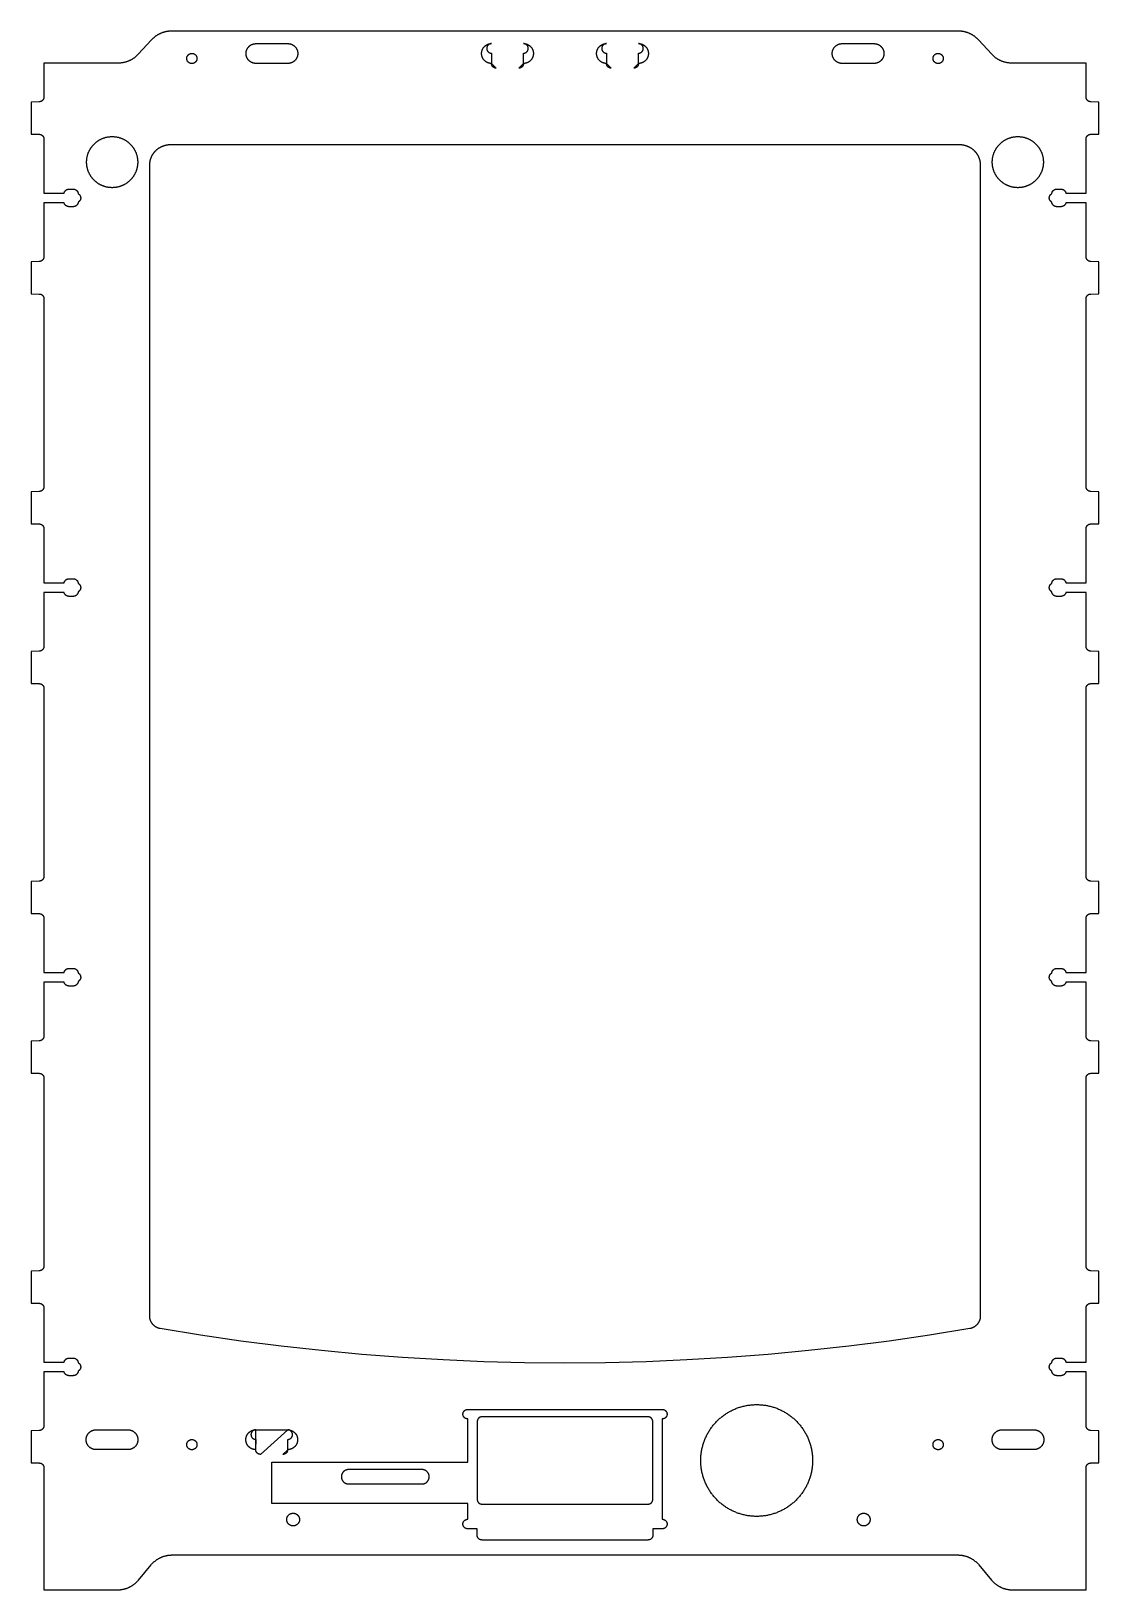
# Model space of a CAD drawing. Header units: metres. Extents: x 0 to 334, y 0 to 488.
import ezdxf

# ---------------------------------------------------------------- set-up
doc = ezdxf.new("R2010")
doc.units = ezdxf.units.M

msp = doc.modelspace()

# ---------------------------------------------------------------- linework, layer by layer
for p, q in [((43.7949, 488), (43.6484, 487.999)), ((290.205, 488), (43.7949, 488)), ((290.352, 487.999), (290.205, 488)), ((37.5254, 485.238), (33.4268, 480.762)), ((37.625, 485.347), (37.5254, 485.238)), ((37.7275, 485.452), (37.625, 485.347)), ((37.8311, 485.556), (37.7275, 485.452)), ((37.9365, 485.658), (37.8311, 485.556)), ((38.0439, 485.759), (37.9365, 485.658)), ((38.1523, 485.857), (38.0439, 485.759)), ((38.2637, 485.953), (38.1523, 485.857)), ((38.376, 486.048), (38.2637, 485.953)), ((38.4902, 486.141), (38.376, 486.048)), ((38.6055, 486.231), (38.4902, 486.141)), ((38.7227, 486.32), (38.6055, 486.231)), ((38.8408, 486.407), (38.7227, 486.32)), ((38.9609, 486.491), (38.8408, 486.407)), ((39.083, 486.574), (38.9609, 486.491)), ((39.2061, 486.654), (39.083, 486.574)), ((39.3301, 486.732), (39.2061, 486.654)), ((39.4561, 486.809), (39.3301, 486.732)), ((39.583, 486.883), (39.4561, 486.809)), ((39.7109, 486.954), (39.583, 486.883)), ((39.8408, 487.023), (39.7109, 486.954)), ((39.9707, 487.091), (39.8408, 487.023)), ((40.1025, 487.156), (39.9707, 487.091)), ((40.2354, 487.219), (40.1025, 487.156)), ((40.3701, 487.279), (40.2354, 487.219)), ((40.5049, 487.337), (40.3701, 487.279)), ((40.6406, 487.393), (40.5049, 487.337)), ((40.7773, 487.446), (40.6406, 487.393)), ((40.915, 487.497), (40.7773, 487.446)), ((41.0537, 487.546), (40.915, 487.497)), ((41.1934, 487.592), (41.0537, 487.546)), ((41.334, 487.636), (41.1934, 487.592)), ((41.4746, 487.677), (41.334, 487.636)), ((41.6162, 487.716), (41.4746, 487.677)), ((41.7588, 487.752), (41.6162, 487.716)), ((41.9014, 487.786), (41.7588, 487.752)), ((42.0449, 487.817), (41.9014, 487.786)), ((42.1895, 487.847), (42.0449, 487.817)), ((42.334, 487.873), (42.1895, 487.847)), ((42.4785, 487.897), (42.334, 487.873)), ((42.624, 487.919), (42.4785, 487.897)), ((42.7695, 487.938), (42.624, 487.919)), ((42.915, 487.954), (42.7695, 487.938)), ((43.0615, 487.969), (42.915, 487.954)), ((43.208, 487.979), (43.0615, 487.969)), ((43.3545, 487.988), (43.208, 487.979)), ((43.502, 487.995), (43.3545, 487.988)), ((43.6484, 487.999), (43.502, 487.995)), ((67.9824, 483.114), (68.0205, 483.153)), ((68.0205, 483.153), (68.0576, 483.192)), ((68.0576, 483.192), (68.0967, 483.229)), ((68.0967, 483.229), (68.1357, 483.268)), ((68.1357, 483.268), (68.2158, 483.34)), ((68.2158, 483.34), (68.2578, 483.375)), ((68.2578, 483.375), (68.2988, 483.409)), ((68.2988, 483.409), (68.3848, 483.476)), ((68.3848, 483.476), (68.4277, 483.508)), ((68.4277, 483.508), (68.4717, 483.539)), ((68.4717, 483.539), (68.5166, 483.57)), ((68.5166, 483.57), (68.5615, 483.6)), ((68.5615, 483.6), (68.6074, 483.629)), ((68.6074, 483.629), (68.6533, 483.657)), ((68.6533, 483.657), (68.7002, 483.685)), ((68.7002, 483.685), (68.7471, 483.711)), ((68.7471, 483.711), (68.7949, 483.737)), ((68.7949, 483.737), (68.8906, 483.786)), ((68.8906, 483.786), (68.9395, 483.81)), ((68.9395, 483.81), (68.9893, 483.832)), ((68.9893, 483.832), (69.0391, 483.854)), ((69.0391, 483.854), (69.1387, 483.895)), ((69.1387, 483.895), (69.1895, 483.913)), ((69.1895, 483.913), (69.2412, 483.931)), ((69.2412, 483.931), (69.292, 483.948)), ((69.292, 483.948), (69.3438, 483.965)), ((69.3438, 483.965), (69.4473, 483.994)), ((69.4473, 483.994), (69.5, 484.008)), ((69.5, 484.008), (69.5527, 484.021)), ((69.5527, 484.021), (69.6055, 484.032)), ((69.6055, 484.032), (69.6582, 484.043)), ((69.6582, 484.043), (69.7119, 484.053)), ((69.7119, 484.053), (69.7646, 484.062)), ((69.7646, 484.062), (69.8184, 484.07)), ((69.8184, 484.07), (69.8721, 484.077)), ((69.8721, 484.077), (69.9258, 484.083)), ((69.9258, 484.083), (69.9795, 484.088)), ((69.9795, 484.088), (70.0342, 484.093)), ((70.0342, 484.093), (70.0879, 484.096)), ((70.0879, 484.096), (70.1963, 484.1)), ((70.1963, 484.1), (80.3037, 484.1)), ((80.3037, 484.1), (80.4121, 484.096)), ((80.4121, 484.096), (80.4658, 484.093)), ((80.4658, 484.093), (80.5205, 484.088)), ((80.5205, 484.088), (80.5742, 484.083)), ((80.5742, 484.083), (80.6279, 484.077)), ((80.6279, 484.077), (80.6816, 484.07)), ((80.6816, 484.07), (80.7354, 484.062)), ((80.7354, 484.062), (80.7881, 484.053)), ((80.7881, 484.053), (80.8418, 484.043)), ((80.8418, 484.043), (80.8945, 484.032)), ((80.8945, 484.032), (80.9473, 484.021)), ((80.9473, 484.021), (81, 484.008)), ((81, 484.008), (81.0527, 483.994)), ((81.0527, 483.994), (81.1562, 483.965)), ((81.1562, 483.965), (81.208, 483.948)), ((81.208, 483.948), (81.2588, 483.931)), ((81.2588, 483.931), (81.3105, 483.913)), ((81.3105, 483.913), (81.3613, 483.895)), ((81.3613, 483.895), (81.4609, 483.854)), ((81.4609, 483.854), (81.5107, 483.832)), ((81.5107, 483.832), (81.5605, 483.81)), ((81.5605, 483.81), (81.6094, 483.786)), ((81.6094, 483.786), (81.7051, 483.737)), ((81.7051, 483.737), (81.7529, 483.711)), ((81.7529, 483.711), (81.7998, 483.685)), ((81.7998, 483.685), (81.8467, 483.657)), ((81.8467, 483.657), (81.8926, 483.629)), ((81.8926, 483.629), (81.9385, 483.6)), ((81.9385, 483.6), (81.9834, 483.57)), ((81.9834, 483.57), (82.0283, 483.539)), ((82.0283, 483.539), (82.0723, 483.508)), ((82.0723, 483.508), (82.1152, 483.476)), ((82.1152, 483.476), (82.2012, 483.409)), ((82.2012, 483.409), (82.2422, 483.375)), ((82.2422, 483.375), (82.2842, 483.34)), ((82.2842, 483.34), (82.3643, 483.268)), ((82.3643, 483.268), (82.4033, 483.229)), ((82.4033, 483.229), (82.4424, 483.192)), ((82.4424, 483.192), (82.4795, 483.153)), ((82.4795, 483.153), (82.5176, 483.114)), ((141.732, 483.114), (141.771, 483.153)), ((141.771, 483.153), (141.808, 483.192)), ((141.808, 483.192), (141.847, 483.229)), ((141.847, 483.229), (141.886, 483.268)), ((141.886, 483.268), (141.966, 483.34)), ((141.966, 483.34), (142.008, 483.375)), ((142.008, 483.375), (142.049, 483.409)), ((142.049, 483.409), (142.135, 483.476)), ((142.135, 483.476), (142.178, 483.508)), ((142.178, 483.508), (142.222, 483.539)), ((142.222, 483.539), (142.267, 483.57)), ((142.267, 483.57), (142.312, 483.6)), ((142.312, 483.6), (142.357, 483.629)), ((142.357, 483.629), (142.403, 483.657)), ((142.403, 483.657), (142.45, 483.685)), ((142.45, 483.685), (142.497, 483.711)), ((142.497, 483.711), (142.545, 483.737)), ((142.545, 483.737), (142.641, 483.786)), ((142.6, 483.138), (142.591, 483.113)), ((142.619, 483.187), (142.6, 483.138)), ((142.63, 483.21), (142.619, 483.187)), ((142.641, 483.234), (142.63, 483.21)), ((142.641, 483.786), (142.689, 483.81)), ((142.651, 483.258), (142.641, 483.234)), ((142.663, 483.281), (142.651, 483.258)), ((142.676, 483.305), (142.663, 483.281)), ((142.714, 483.372), (142.676, 483.305)), ((142.689, 483.81), (142.739, 483.832)), ((142.728, 483.395), (142.714, 483.372)), ((142.742, 483.417), (142.728, 483.395)), ((142.739, 483.832), (142.789, 483.854)), ((142.786, 483.481), (142.742, 483.417)), ((142.802, 483.503), (142.786, 483.481)), ((142.789, 483.854), (142.889, 483.895)), ((142.818, 483.523), (142.802, 483.503)), ((142.834, 483.544), (142.818, 483.523)), ((142.851, 483.564), (142.834, 483.544)), ((142.903, 483.623), (142.851, 483.564)), ((142.889, 483.895), (142.939, 483.913)), ((142.939, 483.661), (142.903, 483.623)), ((142.939, 483.913), (142.991, 483.931)), ((142.958, 483.679), (142.939, 483.661)), ((142.977, 483.697), (142.958, 483.679)), ((143.016, 483.732), (142.977, 483.697)), ((142.991, 483.931), (143.042, 483.948)), ((143.036, 483.749), (143.016, 483.732)), ((143.056, 483.766), (143.036, 483.749)), ((143.042, 483.948), (143.094, 483.965)), ((143.076, 483.782), (143.056, 483.766)), ((143.098, 483.798), (143.076, 483.782)), ((143.094, 483.965), (143.197, 483.994)), ((143.118, 483.813), (143.098, 483.798)), ((143.14, 483.829), (143.118, 483.813)), ((143.183, 483.858), (143.14, 483.829)), ((143.25, 483.899), (143.183, 483.858)), ((143.197, 483.994), (143.25, 484.008)), ((143.25, 484.008), (143.303, 484.021)), ((143.272, 483.912), (143.25, 483.899)), ((143.296, 483.925), (143.272, 483.912)), ((143.343, 483.948), (143.296, 483.925)), ((143.303, 484.021), (143.355, 484.032)), ((143.366, 483.959), (143.343, 483.948)), ((143.355, 484.032), (143.408, 484.043)), ((143.39, 483.971), (143.366, 483.959)), ((143.414, 483.98), (143.39, 483.971)), ((143.408, 484.043), (143.462, 484.053)), ((143.438, 483.991), (143.414, 483.98)), ((143.463, 484), (143.438, 483.991)), ((143.462, 484.053), (143.515, 484.062)), ((143.487, 484.01), (143.463, 484)), ((143.512, 484.019), (143.487, 484.01)), ((143.536, 484.026), (143.512, 484.019)), ((143.515, 484.062), (143.568, 484.07)), ((143.587, 484.042), (143.536, 484.026)), ((143.568, 484.07), (143.622, 484.077)), ((143.611, 484.049), (143.587, 484.042)), ((143.637, 484.056), (143.611, 484.049)), ((143.622, 484.077), (143.676, 484.083)), ((143.662, 484.062), (143.637, 484.056)), ((143.688, 484.067), (143.662, 484.062)), ((143.676, 484.083), (143.729, 484.088)), ((143.739, 484.077), (143.688, 484.067)), ((143.729, 484.088), (143.784, 484.093)), ((143.766, 484.081), (143.739, 484.077)), ((143.791, 484.085), (143.766, 484.081)), ((143.784, 484.093), (143.838, 484.096)), ((143.817, 484.089), (143.791, 484.085)), ((143.843, 484.092), (143.817, 484.089)), ((143.838, 484.096), (143.946, 484.1)), ((143.869, 484.095), (143.843, 484.092)), ((143.896, 484.097), (143.869, 484.095)), ((143.922, 484.098), (143.896, 484.097)), ((143.946, 484.1), (143.922, 484.098)), ((154.078, 484.098), (154.054, 484.1)), ((154.054, 484.1), (154.162, 484.096)), ((154.104, 484.097), (154.078, 484.098)), ((154.131, 484.095), (154.104, 484.097)), ((154.157, 484.092), (154.131, 484.095)), ((154.183, 484.089), (154.157, 484.092)), ((154.162, 484.096), (154.216, 484.093)), ((154.209, 484.085), (154.183, 484.089)), ((154.234, 484.081), (154.209, 484.085)), ((154.216, 484.093), (154.271, 484.088)), ((154.261, 484.077), (154.234, 484.081)), ((154.312, 484.067), (154.261, 484.077)), ((154.271, 484.088), (154.324, 484.083)), ((154.338, 484.062), (154.312, 484.067)), ((154.324, 484.083), (154.378, 484.077)), ((154.363, 484.056), (154.338, 484.062)), ((154.389, 484.049), (154.363, 484.056)), ((154.378, 484.077), (154.432, 484.07)), ((154.413, 484.042), (154.389, 484.049)), ((154.464, 484.026), (154.413, 484.042)), ((154.432, 484.07), (154.485, 484.062)), ((154.488, 484.019), (154.464, 484.026)), ((154.485, 484.062), (154.538, 484.053)), ((154.513, 484.01), (154.488, 484.019)), ((154.537, 484), (154.513, 484.01)), ((154.562, 483.991), (154.537, 484)), ((154.538, 484.053), (154.592, 484.043)), ((154.586, 483.98), (154.562, 483.991)), ((154.61, 483.971), (154.586, 483.98)), ((154.592, 484.043), (154.645, 484.032)), ((154.634, 483.959), (154.61, 483.971)), ((154.657, 483.948), (154.634, 483.959)), ((154.645, 484.032), (154.697, 484.021)), ((154.704, 483.925), (154.657, 483.948)), ((154.697, 484.021), (154.75, 484.008)), ((154.728, 483.912), (154.704, 483.925)), ((154.75, 483.899), (154.728, 483.912)), ((154.75, 484.008), (154.803, 483.994)), ((154.817, 483.858), (154.75, 483.899)), ((154.803, 483.994), (154.906, 483.965)), ((154.86, 483.829), (154.817, 483.858)), ((154.882, 483.813), (154.86, 483.829)), ((154.902, 483.798), (154.882, 483.813)), ((154.924, 483.782), (154.902, 483.798)), ((154.906, 483.965), (154.958, 483.948)), ((154.944, 483.766), (154.924, 483.782)), ((154.964, 483.749), (154.944, 483.766)), ((154.958, 483.948), (155.009, 483.931)), ((154.984, 483.732), (154.964, 483.749)), ((155.023, 483.697), (154.984, 483.732)), ((155.009, 483.931), (155.061, 483.913)), ((155.042, 483.679), (155.023, 483.697)), ((155.061, 483.661), (155.042, 483.679)), ((155.061, 483.913), (155.111, 483.895)), ((155.097, 483.623), (155.061, 483.661)), ((155.149, 483.564), (155.097, 483.623)), ((155.111, 483.895), (155.211, 483.854)), ((155.166, 483.544), (155.149, 483.564)), ((155.182, 483.523), (155.166, 483.544)), ((155.198, 483.503), (155.182, 483.523)), ((155.214, 483.481), (155.198, 483.503)), ((155.211, 483.854), (155.261, 483.832)), ((155.258, 483.417), (155.214, 483.481)), ((155.272, 483.395), (155.258, 483.417)), ((155.261, 483.832), (155.311, 483.81)), ((155.286, 483.372), (155.272, 483.395)), ((155.324, 483.305), (155.286, 483.372)), ((155.311, 483.81), (155.359, 483.786)), ((155.337, 483.281), (155.324, 483.305)), ((155.349, 483.258), (155.337, 483.281)), ((155.359, 483.234), (155.349, 483.258)), ((155.359, 483.786), (155.455, 483.737)), ((155.37, 483.21), (155.359, 483.234)), ((155.381, 483.187), (155.37, 483.21)), ((155.4, 483.138), (155.381, 483.187)), ((155.409, 483.113), (155.4, 483.138)), ((155.455, 483.737), (155.503, 483.711)), ((155.503, 483.711), (155.55, 483.685)), ((155.55, 483.685), (155.597, 483.657)), ((155.597, 483.657), (155.643, 483.629)), ((155.643, 483.629), (155.688, 483.6)), ((155.688, 483.6), (155.733, 483.57)), ((155.733, 483.57), (155.778, 483.539)), ((155.778, 483.539), (155.822, 483.508)), ((155.822, 483.508), (155.865, 483.476)), ((155.865, 483.476), (155.951, 483.409)), ((155.951, 483.409), (155.992, 483.375)), ((155.992, 483.375), (156.034, 483.34)), ((156.034, 483.34), (156.114, 483.268)), ((156.114, 483.268), (156.153, 483.229)), ((156.153, 483.229), (156.192, 483.192)), ((156.192, 483.192), (156.229, 483.153)), ((156.229, 483.153), (156.268, 483.114)), ((177.732, 483.114), (177.771, 483.153)), ((177.771, 483.153), (177.808, 483.192)), ((177.808, 483.192), (177.847, 483.229)), ((177.847, 483.229), (177.886, 483.268)), ((177.886, 483.268), (177.966, 483.34)), ((177.966, 483.34), (178.008, 483.375)), ((178.008, 483.375), (178.049, 483.409)), ((178.049, 483.409), (178.135, 483.476)), ((178.135, 483.476), (178.178, 483.508)), ((178.178, 483.508), (178.222, 483.539)), ((178.222, 483.539), (178.267, 483.57)), ((178.267, 483.57), (178.312, 483.6)), ((178.312, 483.6), (178.357, 483.629)), ((178.357, 483.629), (178.403, 483.657)), ((178.403, 483.657), (178.45, 483.685)), ((178.45, 483.685), (178.497, 483.711)), ((178.497, 483.711), (178.545, 483.737)), ((178.545, 483.737), (178.641, 483.786)), ((178.6, 483.138), (178.591, 483.113)), ((178.619, 483.187), (178.6, 483.138)), ((178.63, 483.21), (178.619, 483.187)), ((178.641, 483.234), (178.63, 483.21)), ((178.641, 483.786), (178.689, 483.81)), ((178.651, 483.258), (178.641, 483.234)), ((178.663, 483.281), (178.651, 483.258)), ((178.676, 483.305), (178.663, 483.281)), ((178.714, 483.372), (178.676, 483.305)), ((178.689, 483.81), (178.739, 483.832)), ((178.728, 483.395), (178.714, 483.372)), ((178.742, 483.417), (178.728, 483.395)), ((178.739, 483.832), (178.789, 483.854)), ((178.786, 483.481), (178.742, 483.417)), ((178.802, 483.503), (178.786, 483.481)), ((178.789, 483.854), (178.889, 483.895)), ((178.818, 483.523), (178.802, 483.503)), ((178.834, 483.544), (178.818, 483.523)), ((178.851, 483.564), (178.834, 483.544)), ((178.903, 483.623), (178.851, 483.564)), ((178.889, 483.895), (178.939, 483.913)), ((178.939, 483.661), (178.903, 483.623)), ((178.939, 483.913), (178.991, 483.931)), ((178.958, 483.679), (178.939, 483.661)), ((178.977, 483.697), (178.958, 483.679)), ((179.016, 483.732), (178.977, 483.697)), ((178.991, 483.931), (179.042, 483.948)), ((179.036, 483.749), (179.016, 483.732)), ((179.056, 483.766), (179.036, 483.749)), ((179.042, 483.948), (179.094, 483.965)), ((179.076, 483.782), (179.056, 483.766)), ((179.098, 483.798), (179.076, 483.782)), ((179.094, 483.965), (179.197, 483.994)), ((179.118, 483.813), (179.098, 483.798)), ((179.14, 483.829), (179.118, 483.813)), ((179.183, 483.858), (179.14, 483.829)), ((179.25, 483.899), (179.183, 483.858)), ((179.197, 483.994), (179.25, 484.008)), ((179.25, 484.008), (179.303, 484.021)), ((179.272, 483.912), (179.25, 483.899)), ((179.296, 483.925), (179.272, 483.912)), ((179.343, 483.948), (179.296, 483.925)), ((179.303, 484.021), (179.355, 484.032)), ((179.366, 483.959), (179.343, 483.948)), ((179.355, 484.032), (179.408, 484.043)), ((179.39, 483.971), (179.366, 483.959)), ((179.414, 483.98), (179.39, 483.971)), ((179.408, 484.043), (179.462, 484.053)), ((179.438, 483.991), (179.414, 483.98)), ((179.463, 484), (179.438, 483.991)), ((179.462, 484.053), (179.515, 484.062)), ((179.487, 484.01), (179.463, 484)), ((179.512, 484.019), (179.487, 484.01)), ((179.536, 484.026), (179.512, 484.019)), ((179.515, 484.062), (179.568, 484.07)), ((179.587, 484.042), (179.536, 484.026)), ((179.568, 484.07), (179.622, 484.077)), ((179.611, 484.049), (179.587, 484.042)), ((179.637, 484.056), (179.611, 484.049)), ((179.622, 484.077), (179.676, 484.083)), ((179.662, 484.062), (179.637, 484.056)), ((179.688, 484.067), (179.662, 484.062)), ((179.676, 484.083), (179.729, 484.088)), ((179.739, 484.077), (179.688, 484.067)), ((179.729, 484.088), (179.784, 484.093)), ((179.766, 484.081), (179.739, 484.077)), ((179.791, 484.085), (179.766, 484.081)), ((179.784, 484.093), (179.838, 484.096)), ((179.817, 484.089), (179.791, 484.085)), ((179.843, 484.092), (179.817, 484.089)), ((179.838, 484.096), (179.946, 484.1)), ((179.869, 484.095), (179.843, 484.092)), ((179.896, 484.097), (179.869, 484.095)), ((179.922, 484.098), (179.896, 484.097)), ((179.946, 484.1), (179.922, 484.098)), ((190.078, 484.098), (190.054, 484.1)), ((190.054, 484.1), (190.162, 484.096)), ((190.104, 484.097), (190.078, 484.098)), ((190.131, 484.095), (190.104, 484.097)), ((190.157, 484.092), (190.131, 484.095)), ((190.183, 484.089), (190.157, 484.092)), ((190.162, 484.096), (190.216, 484.093)), ((190.209, 484.085), (190.183, 484.089)), ((190.234, 484.081), (190.209, 484.085)), ((190.216, 484.093), (190.271, 484.088)), ((190.261, 484.077), (190.234, 484.081)), ((190.312, 484.067), (190.261, 484.077)), ((190.271, 484.088), (190.324, 484.083)), ((190.338, 484.062), (190.312, 484.067)), ((190.324, 484.083), (190.378, 484.077)), ((190.363, 484.056), (190.338, 484.062)), ((190.389, 484.049), (190.363, 484.056)), ((190.378, 484.077), (190.432, 484.07)), ((190.413, 484.042), (190.389, 484.049)), ((190.464, 484.026), (190.413, 484.042)), ((190.432, 484.07), (190.485, 484.062)), ((190.488, 484.019), (190.464, 484.026)), ((190.485, 484.062), (190.538, 484.053)), ((190.513, 484.01), (190.488, 484.019)), ((190.537, 484), (190.513, 484.01)), ((190.562, 483.991), (190.537, 484)), ((190.538, 484.053), (190.592, 484.043)), ((190.586, 483.98), (190.562, 483.991)), ((190.61, 483.971), (190.586, 483.98)), ((190.592, 484.043), (190.645, 484.032)), ((190.634, 483.959), (190.61, 483.971)), ((190.657, 483.948), (190.634, 483.959)), ((190.645, 484.032), (190.697, 484.021)), ((190.704, 483.925), (190.657, 483.948)), ((190.697, 484.021), (190.75, 484.008)), ((190.728, 483.912), (190.704, 483.925)), ((190.75, 483.899), (190.728, 483.912)), ((190.75, 484.008), (190.803, 483.994)), ((190.817, 483.858), (190.75, 483.899)), ((190.803, 483.994), (190.906, 483.965)), ((190.86, 483.829), (190.817, 483.858)), ((190.882, 483.813), (190.86, 483.829)), ((190.902, 483.798), (190.882, 483.813)), ((190.924, 483.782), (190.902, 483.798)), ((190.906, 483.965), (190.958, 483.948)), ((190.944, 483.766), (190.924, 483.782)), ((190.964, 483.749), (190.944, 483.766)), ((190.958, 483.948), (191.009, 483.931)), ((190.984, 483.732), (190.964, 483.749)), ((191.023, 483.697), (190.984, 483.732)), ((191.009, 483.931), (191.061, 483.913)), ((191.042, 483.679), (191.023, 483.697)), ((191.061, 483.661), (191.042, 483.679)), ((191.061, 483.913), (191.111, 483.895)), ((191.097, 483.623), (191.061, 483.661)), ((191.149, 483.564), (191.097, 483.623)), ((191.111, 483.895), (191.211, 483.854)), ((191.166, 483.544), (191.149, 483.564)), ((191.182, 483.523), (191.166, 483.544)), ((191.198, 483.503), (191.182, 483.523)), ((191.214, 483.481), (191.198, 483.503)), ((191.211, 483.854), (191.261, 483.832)), ((191.258, 483.417), (191.214, 483.481)), ((191.272, 483.395), (191.258, 483.417)), ((191.261, 483.832), (191.311, 483.81)), ((191.286, 483.372), (191.272, 483.395)), ((191.324, 483.305), (191.286, 483.372)), ((191.311, 483.81), (191.359, 483.786)), ((191.337, 483.281), (191.324, 483.305)), ((191.349, 483.258), (191.337, 483.281)), ((191.359, 483.234), (191.349, 483.258)), ((191.359, 483.786), (191.455, 483.737)), ((191.37, 483.21), (191.359, 483.234)), ((191.381, 483.187), (191.37, 483.21)), ((191.4, 483.138), (191.381, 483.187)), ((191.409, 483.113), (191.4, 483.138)), ((191.455, 483.737), (191.503, 483.711)), ((191.503, 483.711), (191.55, 483.685)), ((191.55, 483.685), (191.597, 483.657)), ((191.597, 483.657), (191.643, 483.629)), ((191.643, 483.629), (191.688, 483.6)), ((191.688, 483.6), (191.733, 483.57)), ((191.733, 483.57), (191.778, 483.539)), ((191.778, 483.539), (191.822, 483.508)), ((191.822, 483.508), (191.865, 483.476)), ((191.865, 483.476), (191.951, 483.409)), ((191.951, 483.409), (191.992, 483.375)), ((191.992, 483.375), (192.034, 483.34)), ((192.034, 483.34), (192.114, 483.268)), ((192.114, 483.268), (192.153, 483.229)), ((192.153, 483.229), (192.192, 483.192)), ((192.192, 483.192), (192.229, 483.153)), ((192.229, 483.153), (192.268, 483.114)), ((251.482, 483.114), (251.521, 483.153)), ((251.521, 483.153), (251.558, 483.192)), ((251.558, 483.192), (251.597, 483.229)), ((251.597, 483.229), (251.636, 483.268)), ((251.636, 483.268), (251.716, 483.34)), ((251.716, 483.34), (251.758, 483.375)), ((251.758, 483.375), (251.799, 483.409)), ((251.799, 483.409), (251.885, 483.476)), ((251.885, 483.476), (251.928, 483.508)), ((251.928, 483.508), (251.972, 483.539)), ((251.972, 483.539), (252.017, 483.57)), ((252.017, 483.57), (252.062, 483.6)), ((252.062, 483.6), (252.107, 483.629)), ((252.107, 483.629), (252.153, 483.657)), ((252.153, 483.657), (252.2, 483.685)), ((252.2, 483.685), (252.247, 483.711)), ((252.247, 483.711), (252.295, 483.737)), ((252.295, 483.737), (252.391, 483.786)), ((252.391, 483.786), (252.439, 483.81)), ((252.439, 483.81), (252.489, 483.832)), ((252.489, 483.832), (252.539, 483.854)), ((252.539, 483.854), (252.639, 483.895)), ((252.639, 483.895), (252.689, 483.913)), ((252.689, 483.913), (252.741, 483.931)), ((252.741, 483.931), (252.792, 483.948)), ((252.792, 483.948), (252.844, 483.965)), ((252.844, 483.965), (252.947, 483.994)), ((252.947, 483.994), (253, 484.008)), ((253, 484.008), (253.053, 484.021)), ((253.053, 484.021), (253.105, 484.032)), ((253.105, 484.032), (253.158, 484.043)), ((253.158, 484.043), (253.212, 484.053)), ((253.212, 484.053), (253.265, 484.062)), ((253.265, 484.062), (253.318, 484.07)), ((253.318, 484.07), (253.372, 484.077)), ((253.372, 484.077), (253.426, 484.083)), ((253.426, 484.083), (253.479, 484.088)), ((253.479, 484.088), (253.534, 484.093)), ((253.534, 484.093), (253.588, 484.096)), ((253.588, 484.096), (253.696, 484.1)), ((253.696, 484.1), (263.804, 484.1)), ((263.804, 484.1), (263.912, 484.096)), ((263.912, 484.096), (263.966, 484.093)), ((263.966, 484.093), (264.021, 484.088)), ((264.021, 484.088), (264.074, 484.083)), ((264.074, 484.083), (264.128, 484.077)), ((264.128, 484.077), (264.182, 484.07)), ((264.182, 484.07), (264.235, 484.062)), ((264.235, 484.062), (264.288, 484.053)), ((264.288, 484.053), (264.342, 484.043)), ((264.342, 484.043), (264.395, 484.032)), ((264.395, 484.032), (264.447, 484.021)), ((264.447, 484.021), (264.5, 484.008)), ((264.5, 484.008), (264.553, 483.994)), ((264.553, 483.994), (264.656, 483.965)), ((264.656, 483.965), (264.708, 483.948)), ((264.708, 483.948), (264.759, 483.931)), ((264.759, 483.931), (264.811, 483.913)), ((264.811, 483.913), (264.861, 483.895)), ((264.861, 483.895), (264.961, 483.854)), ((264.961, 483.854), (265.011, 483.832)), ((265.011, 483.832), (265.061, 483.81)), ((265.061, 483.81), (265.109, 483.786)), ((265.109, 483.786), (265.205, 483.737)), ((265.205, 483.737), (265.253, 483.711)), ((265.253, 483.711), (265.3, 483.685)), ((265.3, 483.685), (265.347, 483.657)), ((265.347, 483.657), (265.393, 483.629)), ((265.393, 483.629), (265.438, 483.6)), ((265.438, 483.6), (265.483, 483.57)), ((265.483, 483.57), (265.528, 483.539)), ((265.528, 483.539), (265.572, 483.508)), ((265.572, 483.508), (265.615, 483.476)), ((265.615, 483.476), (265.701, 483.409)), ((265.701, 483.409), (265.742, 483.375)), ((265.742, 483.375), (265.784, 483.34)), ((265.784, 483.34), (265.864, 483.268)), ((265.864, 483.268), (265.903, 483.229)), ((265.903, 483.229), (265.942, 483.192)), ((265.942, 483.192), (265.979, 483.153)), ((265.979, 483.153), (266.018, 483.114)), ((290.498, 487.995), (290.352, 487.999)), ((290.646, 487.988), (290.498, 487.995)), ((290.792, 487.979), (290.646, 487.988)), ((290.938, 487.969), (290.792, 487.979)), ((291.085, 487.954), (290.938, 487.969)), ((291.23, 487.938), (291.085, 487.954)), ((291.376, 487.919), (291.23, 487.938)), ((291.521, 487.897), (291.376, 487.919)), ((291.666, 487.873), (291.521, 487.897)), ((291.811, 487.847), (291.666, 487.873)), ((291.955, 487.817), (291.811, 487.847)), ((292.099, 487.786), (291.955, 487.817)), ((292.241, 487.752), (292.099, 487.786)), ((292.384, 487.716), (292.241, 487.752)), ((292.525, 487.677), (292.384, 487.716)), ((292.666, 487.636), (292.525, 487.677)), ((292.807, 487.592), (292.666, 487.636)), ((292.946, 487.546), (292.807, 487.592)), ((293.085, 487.497), (292.946, 487.546)), ((293.223, 487.446), (293.085, 487.497)), ((293.359, 487.393), (293.223, 487.446)), ((293.495, 487.337), (293.359, 487.393)), ((293.63, 487.279), (293.495, 487.337)), ((293.765, 487.219), (293.63, 487.279)), ((293.897, 487.156), (293.765, 487.219)), ((294.029, 487.091), (293.897, 487.156)), ((294.159, 487.023), (294.029, 487.091)), ((294.289, 486.954), (294.159, 487.023)), ((294.417, 486.883), (294.289, 486.954)), ((294.544, 486.809), (294.417, 486.883)), ((294.67, 486.732), (294.544, 486.809)), ((294.794, 486.654), (294.67, 486.732)), ((294.917, 486.574), (294.794, 486.654)), ((295.039, 486.491), (294.917, 486.574)), ((295.159, 486.407), (295.039, 486.491)), ((295.277, 486.32), (295.159, 486.407)), ((295.395, 486.231), (295.277, 486.32)), ((295.51, 486.141), (295.395, 486.231)), ((295.624, 486.048), (295.51, 486.141)), ((295.736, 485.953), (295.624, 486.048)), ((295.848, 485.857), (295.736, 485.953)), ((295.956, 485.759), (295.848, 485.857)), ((296.063, 485.658), (295.956, 485.759)), ((296.169, 485.556), (296.063, 485.658)), ((296.272, 485.452), (296.169, 485.556)), ((296.375, 485.347), (296.272, 485.452)), ((296.475, 485.238), (296.375, 485.347)), ((300.573, 480.762), (296.475, 485.238)), ((29.1934, 478.248), (29.0508, 478.214)), ((29.3359, 478.284), (29.1934, 478.248)), ((29.4775, 478.323), (29.3359, 478.284)), ((29.6182, 478.364), (29.4775, 478.323)), ((29.7588, 478.408), (29.6182, 478.364)), ((29.8984, 478.454), (29.7588, 478.408)), ((30.0371, 478.503), (29.8984, 478.454)), ((30.1748, 478.554), (30.0371, 478.503)), ((30.3115, 478.607), (30.1748, 478.554)), ((30.4473, 478.663), (30.3115, 478.607)), ((30.583, 478.721), (30.4473, 478.663)), ((30.7168, 478.781), (30.583, 478.721)), ((30.8496, 478.844), (30.7168, 478.781)), ((30.9814, 478.909), (30.8496, 478.844)), ((31.1113, 478.977), (30.9814, 478.909)), ((31.2412, 479.046), (31.1113, 478.977)), ((31.3691, 479.117), (31.2412, 479.046)), ((31.4961, 479.191), (31.3691, 479.117)), ((31.6221, 479.268), (31.4961, 479.191)), ((31.7461, 479.346), (31.6221, 479.268)), ((31.8691, 479.426), (31.7461, 479.346)), ((31.9912, 479.509), (31.8691, 479.426)), ((32.1113, 479.593), (31.9912, 479.509)), ((32.2295, 479.68), (32.1113, 479.593)), ((32.3467, 479.769), (32.2295, 479.68)), ((32.4619, 479.859), (32.3467, 479.769)), ((32.5762, 479.952), (32.4619, 479.859)), ((32.6885, 480.047), (32.5762, 479.952)), ((32.7998, 480.143), (32.6885, 480.047)), ((32.9082, 480.241), (32.7998, 480.143)), ((33.0156, 480.342), (32.9082, 480.241)), ((33.1211, 480.444), (33.0156, 480.342)), ((33.2246, 480.548), (33.1211, 480.444)), ((33.3271, 480.653), (33.2246, 480.548)), ((33.4268, 480.762), (33.3271, 480.653)), ((48.5996, 479.45), (48.6006, 479.478)), ((48.6006, 479.422), (48.5996, 479.45)), ((48.6006, 479.506), (48.6025, 479.534)), ((48.6006, 479.478), (48.6006, 479.506)), ((48.6006, 479.395), (48.6006, 479.422)), ((48.6025, 479.366), (48.6006, 479.395)), ((48.6025, 479.534), (48.6035, 479.562)), ((48.6035, 479.339), (48.6025, 479.366)), ((48.6035, 479.562), (48.6064, 479.59)), ((48.6064, 479.311), (48.6035, 479.339)), ((48.6064, 479.59), (48.6084, 479.617)), ((48.6084, 479.283), (48.6064, 479.311)), ((48.6084, 479.617), (48.6123, 479.645)), ((48.6123, 479.255), (48.6084, 479.283)), ((48.6123, 479.645), (48.6152, 479.673)), ((48.6152, 479.228), (48.6123, 479.255)), ((48.6152, 479.673), (48.6201, 479.7)), ((48.6201, 479.199), (48.6152, 479.228)), ((48.6201, 479.7), (48.624, 479.728)), ((48.624, 479.172), (48.6201, 479.199)), ((48.624, 479.728), (48.6299, 479.755)), ((48.6299, 479.145), (48.624, 479.172)), ((48.6299, 479.755), (48.6348, 479.782)), ((48.6348, 479.117), (48.6299, 479.145)), ((48.6348, 479.782), (48.6406, 479.81)), ((48.6406, 479.09), (48.6348, 479.117)), ((48.6406, 479.81), (48.6543, 479.864)), ((48.6475, 479.062), (48.6406, 479.09)), ((48.6543, 479.036), (48.6475, 479.062)), ((48.6543, 479.864), (48.6621, 479.891)), ((48.6621, 479.009), (48.6543, 479.036)), ((48.6621, 479.891), (48.6699, 479.918)), ((48.6699, 478.982), (48.6621, 479.009)), ((48.6699, 479.918), (48.6963, 479.997)), ((48.6787, 478.956), (48.6699, 478.982)), ((48.6875, 478.929), (48.6787, 478.956)), ((48.6963, 478.902), (48.6875, 478.929)), ((48.6963, 479.997), (48.7061, 480.023)), ((48.7061, 478.877), (48.6963, 478.902)), ((48.7061, 480.023), (48.7168, 480.05)), ((48.7168, 478.851), (48.7061, 478.877)), ((48.7168, 480.05), (48.7383, 480.101)), ((48.7275, 478.825), (48.7168, 478.851)), ((48.7383, 478.799), (48.7275, 478.825)), ((48.7383, 480.101), (48.7617, 480.151)), ((48.75, 478.773), (48.7383, 478.799)), ((48.7617, 478.749), (48.75, 478.773)), ((48.7617, 480.151), (48.7744, 480.177)), ((48.7744, 478.724), (48.7617, 478.749)), ((48.7744, 480.177), (48.7871, 480.201)), ((48.7871, 478.699), (48.7744, 478.724)), ((48.7871, 480.201), (48.8281, 480.274)), ((48.8008, 478.674), (48.7871, 478.699)), ((48.8145, 478.65), (48.8008, 478.674)), ((48.8281, 478.626), (48.8145, 478.65)), ((48.8281, 480.274), (48.8428, 480.298)), ((48.8428, 478.603), (48.8281, 478.626)), ((48.8428, 480.298), (48.8896, 480.368)), ((48.8584, 478.578), (48.8428, 478.603)), ((48.874, 478.556), (48.8584, 478.578)), ((48.8896, 478.532), (48.874, 478.556)), ((48.8896, 480.368), (48.9053, 480.391)), ((48.9053, 478.51), (48.8896, 478.532)), ((48.9053, 480.391), (48.9219, 480.413)), ((48.9219, 478.487), (48.9053, 478.51)), ((48.9219, 480.413), (48.9395, 480.435)), ((48.9395, 478.465), (48.9219, 478.487)), ((48.9395, 480.435), (48.957, 480.457)), ((48.9922, 478.4), (48.9395, 478.465)), ((48.957, 480.457), (48.9922, 480.5)), ((48.9922, 480.5), (49.0107, 480.521)), ((49.0107, 478.379), (48.9922, 478.4)), ((49.0107, 480.521), (49.0303, 480.541)), ((49.0684, 478.318), (49.0107, 478.379)), ((49.0303, 480.541), (49.0488, 480.562)), ((49.0488, 480.562), (49.0684, 480.581)), ((49.0684, 480.581), (49.0889, 480.601)), ((49.1289, 478.261), (49.0684, 478.318)), ((49.0889, 480.601), (49.1084, 480.62)), ((49.1084, 480.62), (49.1289, 480.639)), ((49.1289, 480.639), (49.1719, 480.676)), ((49.1504, 478.242), (49.1289, 478.261)), ((49.2148, 478.189), (49.1504, 478.242)), ((49.1719, 480.676), (49.2148, 480.711)), ((49.2148, 480.711), (49.2822, 480.761)), ((49.2822, 480.761), (49.3057, 480.776)), ((49.3057, 480.776), (49.3281, 480.792)), ((49.3281, 480.792), (49.3525, 480.807)), ((49.3525, 480.807), (49.376, 480.821)), ((49.376, 480.821), (49.4004, 480.836)), ((49.4004, 480.836), (49.4238, 480.85)), ((49.4238, 480.85), (49.4492, 480.862)), ((49.4492, 480.862), (49.4736, 480.876)), ((49.4736, 480.876), (49.499, 480.888)), ((49.499, 480.888), (49.5234, 480.9)), ((49.5234, 480.9), (49.5488, 480.912)), ((49.5488, 480.912), (49.5752, 480.923)), ((49.5752, 480.923), (49.6006, 480.934)), ((49.6006, 480.934), (49.627, 480.943)), ((49.627, 480.943), (49.6523, 480.953)), ((49.6523, 480.953), (49.6787, 480.963)), ((49.6787, 480.963), (49.7061, 480.972)), ((49.7061, 480.972), (49.7324, 480.98)), ((49.7324, 480.98), (49.7588, 480.988)), ((49.7588, 480.988), (49.7861, 480.995)), ((49.7861, 480.995), (49.8125, 481.003)), ((49.8125, 481.003), (49.8945, 481.021)), ((49.8945, 481.021), (49.9492, 481.03)), ((49.9492, 481.03), (49.9775, 481.034)), ((49.9775, 481.034), (50.0049, 481.038)), ((50.0049, 481.038), (50.0332, 481.041)), ((50.0332, 481.041), (50.0605, 481.044)), ((50.0605, 481.044), (50.0889, 481.046)), ((50.0889, 481.046), (50.1162, 481.048)), ((50.1162, 481.048), (50.1719, 481.05)), ((50.1719, 481.05), (50.2275, 481.05)), ((50.2275, 481.05), (50.2842, 481.048)), ((50.2842, 481.048), (50.3115, 481.046)), ((50.3115, 481.046), (50.3398, 481.044)), ((50.3398, 481.044), (50.3945, 481.038)), ((50.3945, 481.038), (50.4229, 481.034)), ((50.4229, 481.034), (50.4502, 481.03)), ((50.4502, 481.03), (50.5049, 481.021)), ((50.5049, 481.021), (50.5869, 481.003)), ((50.5869, 481.003), (50.6143, 480.995)), ((50.6143, 480.995), (50.6406, 480.988)), ((50.6406, 480.988), (50.668, 480.98)), ((50.668, 480.98), (50.7207, 480.963)), ((50.7207, 480.963), (50.7998, 480.934)), ((50.7998, 480.934), (50.8506, 480.912)), ((50.8506, 480.912), (50.876, 480.9)), ((50.876, 480.9), (50.9014, 480.888)), ((50.9014, 480.888), (50.9268, 480.876)), ((50.9268, 480.876), (50.9512, 480.862)), ((50.9512, 480.862), (50.9756, 480.85)), ((50.9756, 480.85), (51, 480.836)), ((51, 480.836), (51.0244, 480.821)), ((51.0244, 480.821), (51.0713, 480.792)), ((51.0713, 480.792), (51.1182, 480.761)), ((51.1182, 480.761), (51.1631, 480.728)), ((51.1631, 480.728), (51.1846, 480.711)), ((51.1846, 480.711), (51.207, 480.693)), ((51.207, 480.693), (51.2285, 480.676)), ((51.25, 478.242), (51.207, 478.207)), ((51.2285, 480.676), (51.25, 480.657)), ((51.25, 480.657), (51.291, 480.62)), ((51.2705, 478.261), (51.25, 478.242)), ((51.291, 478.28), (51.2705, 478.261)), ((51.291, 480.62), (51.3115, 480.601)), ((51.3115, 478.299), (51.291, 478.28)), ((51.3115, 480.601), (51.3506, 480.562)), ((51.3311, 478.318), (51.3115, 478.299)), ((51.3506, 478.339), (51.3311, 478.318)), ((51.3506, 480.562), (51.3701, 480.541)), ((51.3701, 478.358), (51.3506, 478.339)), ((51.3701, 480.541), (51.4072, 480.5)), ((51.3887, 478.379), (51.3701, 478.358)), ((51.4258, 478.422), (51.3887, 478.379)), ((51.4072, 480.5), (51.4258, 480.479)), ((51.4258, 480.479), (51.4434, 480.457)), ((51.4609, 478.465), (51.4258, 478.422)), ((51.4434, 480.457), (51.4609, 480.435)), ((51.4609, 480.435), (51.4775, 480.413)), ((51.5107, 478.532), (51.4609, 478.465)), ((51.4775, 480.413), (51.5107, 480.368)), ((51.5107, 480.368), (51.542, 480.321)), ((51.5264, 478.556), (51.5107, 478.532)), ((51.542, 478.578), (51.5264, 478.556)), ((51.542, 480.321), (51.5713, 480.274)), ((51.5566, 478.603), (51.542, 478.578)), ((51.5713, 478.626), (51.5566, 478.603)), ((51.5713, 480.274), (51.5859, 480.25)), ((51.5859, 478.65), (51.5713, 478.626)), ((51.5859, 480.25), (51.5996, 480.226)), ((51.5996, 478.674), (51.5859, 478.65)), ((51.5996, 480.226), (51.6123, 480.201)), ((51.6123, 478.699), (51.5996, 478.674)), ((51.6123, 480.201), (51.626, 480.177)), ((51.626, 478.724), (51.6123, 478.699)), ((51.626, 480.177), (51.6377, 480.151)), ((51.6377, 478.749), (51.626, 478.724)), ((51.6377, 480.151), (51.6504, 480.126)), ((51.6504, 478.773), (51.6377, 478.749)), ((51.6504, 480.126), (51.6621, 480.101)), ((51.6621, 478.799), (51.6504, 478.773)), ((51.6621, 480.101), (51.6836, 480.05)), ((51.6729, 478.825), (51.6621, 478.799)), ((51.6836, 478.851), (51.6729, 478.825)), ((51.6836, 480.05), (51.7129, 479.971)), ((51.6934, 478.877), (51.6836, 478.851)), ((51.7031, 478.902), (51.6934, 478.877)), ((51.7129, 478.929), (51.7031, 478.902)), ((51.7129, 479.971), (51.7305, 479.918)), ((51.7217, 478.956), (51.7129, 478.929)), ((51.7305, 478.982), (51.7217, 478.956)), ((51.7305, 479.918), (51.7383, 479.891)), ((51.7383, 479.009), (51.7305, 478.982)), ((51.7383, 479.891), (51.7451, 479.864)), ((51.7451, 479.036), (51.7383, 479.009)), ((51.7451, 479.864), (51.7529, 479.837)), ((51.7529, 479.062), (51.7451, 479.036)), ((51.7529, 479.837), (51.7705, 479.755)), ((51.7705, 479.145), (51.7529, 479.062)), ((51.7705, 479.755), (51.7803, 479.7)), ((51.7803, 479.199), (51.7705, 479.145)), ((51.7803, 479.7), (51.7842, 479.673)), ((51.7842, 479.228), (51.7803, 479.199)), ((51.7842, 479.673), (51.7881, 479.645)), ((51.7881, 479.255), (51.7842, 479.228)), ((51.7881, 479.645), (51.7939, 479.59)), ((51.791, 479.283), (51.7881, 479.255)), ((51.7939, 479.311), (51.791, 479.283)), ((51.7939, 479.59), (51.7959, 479.562)), ((51.7959, 479.339), (51.7939, 479.311)), ((51.7959, 479.562), (51.7979, 479.534)), ((51.7979, 479.366), (51.7959, 479.339)), ((51.7979, 479.534), (51.7998, 479.478)), ((51.7998, 479.422), (51.7979, 479.366)), ((51.7998, 479.478), (51.7998, 479.422)), ((67.1504, 481.054), (67.1543, 481.162)), ((67.1504, 480.946), (67.1504, 481.054)), ((67.1543, 480.838), (67.1504, 480.946)), ((67.1543, 481.162), (67.1572, 481.216)), ((67.1572, 480.784), (67.1543, 480.838)), ((67.1572, 481.216), (67.1621, 481.271)), ((67.1621, 480.729), (67.1572, 480.784)), ((67.1621, 481.271), (67.167, 481.324)), ((67.167, 480.676), (67.1621, 480.729)), ((67.167, 481.324), (67.1729, 481.378)), ((67.1729, 480.622), (67.167, 480.676)), ((67.1729, 481.378), (67.1797, 481.432)), ((67.1797, 480.568), (67.1729, 480.622)), ((67.1797, 481.432), (67.1885, 481.485)), ((67.1885, 480.515), (67.1797, 480.568)), ((67.1885, 481.485), (67.1973, 481.538)), ((67.1973, 480.462), (67.1885, 480.515)), ((67.1973, 481.538), (67.207, 481.592)), ((67.207, 480.408), (67.1973, 480.462)), ((67.207, 481.592), (67.2178, 481.645)), ((67.2178, 480.355), (67.207, 480.408)), ((67.2178, 481.645), (67.2295, 481.697)), ((67.2295, 480.303), (67.2178, 480.355)), ((67.2295, 481.697), (67.2422, 481.75)), ((67.2422, 480.25), (67.2295, 480.303)), ((67.2422, 481.75), (67.2559, 481.803)), ((67.2559, 480.197), (67.2422, 480.25)), ((67.2559, 481.803), (67.2852, 481.906)), ((67.2852, 480.094), (67.2559, 480.197)), ((67.2852, 481.906), (67.3018, 481.958)), ((67.3018, 480.042), (67.2852, 480.094)), ((67.3018, 481.958), (67.3193, 482.009)), ((67.3193, 479.991), (67.3018, 480.042)), ((67.3193, 482.009), (67.3369, 482.061)), ((67.3369, 479.939), (67.3193, 479.991)), ((67.3369, 482.061), (67.3555, 482.111)), ((67.3555, 479.889), (67.3369, 479.939)), ((67.3555, 482.111), (67.3965, 482.211)), ((67.3965, 479.789), (67.3555, 479.889)), ((67.3965, 482.211), (67.418, 482.261)), ((67.418, 479.739), (67.3965, 479.789)), ((67.418, 482.261), (67.4404, 482.311)), ((67.4404, 479.689), (67.418, 479.739)), ((67.4404, 482.311), (67.4639, 482.359)), ((67.4639, 479.641), (67.4404, 479.689)), ((67.4639, 482.359), (67.5127, 482.455)), ((67.5127, 479.545), (67.4639, 479.641)), ((67.5127, 482.455), (67.5391, 482.503)), ((67.5391, 479.497), (67.5127, 479.545)), ((67.5391, 482.503), (67.5654, 482.55)), ((67.5654, 479.45), (67.5391, 479.497)), ((67.5654, 482.55), (67.5928, 482.597)), ((67.5928, 479.403), (67.5654, 479.45)), ((67.5928, 482.597), (67.6211, 482.643)), ((67.6211, 479.357), (67.5928, 479.403)), ((67.6211, 482.643), (67.6504, 482.688)), ((67.6504, 479.312), (67.6211, 479.357)), ((67.6504, 482.688), (67.6797, 482.733)), ((67.6797, 479.267), (67.6504, 479.312)), ((67.6797, 482.733), (67.7109, 482.778)), ((67.7109, 479.222), (67.6797, 479.267)), ((67.7109, 482.778), (67.7422, 482.822)), ((67.7422, 479.178), (67.7109, 479.222)), ((67.7422, 482.822), (67.7744, 482.865)), ((67.7744, 479.135), (67.7422, 479.178)), ((67.7744, 482.865), (67.8408, 482.951)), ((67.8408, 479.049), (67.7744, 479.135)), ((67.8408, 482.951), (67.875, 482.992)), ((67.875, 479.008), (67.8408, 479.049)), ((67.875, 482.992), (67.9102, 483.034)), ((67.9102, 478.966), (67.875, 479.008)), ((67.9102, 483.034), (67.9824, 483.114)), ((67.9824, 478.886), (67.9102, 478.966)), ((68.0205, 478.847), (67.9824, 478.886)), ((68.0576, 478.808), (68.0205, 478.847)), ((68.0967, 478.771), (68.0576, 478.808)), ((68.1357, 478.732), (68.0967, 478.771)), ((68.2158, 478.66), (68.1357, 478.732)), ((68.2578, 478.625), (68.2158, 478.66)), ((68.2988, 478.591), (68.2578, 478.625)), ((68.3848, 478.524), (68.2988, 478.591)), ((68.4277, 478.492), (68.3848, 478.524)), ((68.4717, 478.461), (68.4277, 478.492)), ((68.5166, 478.43), (68.4717, 478.461)), ((68.5615, 478.4), (68.5166, 478.43)), ((68.6074, 478.371), (68.5615, 478.4)), ((68.6533, 478.343), (68.6074, 478.371)), ((68.7002, 478.315), (68.6533, 478.343)), ((68.7471, 478.289), (68.7002, 478.315)), ((68.7949, 478.263), (68.7471, 478.289)), ((68.8906, 478.214), (68.7949, 478.263)), ((81.7051, 478.263), (81.6094, 478.214)), ((81.7529, 478.289), (81.7051, 478.263)), ((81.7998, 478.315), (81.7529, 478.289)), ((81.8467, 478.343), (81.7998, 478.315)), ((81.8926, 478.371), (81.8467, 478.343)), ((81.9385, 478.4), (81.8926, 478.371)), ((81.9834, 478.43), (81.9385, 478.4)), ((82.0283, 478.461), (81.9834, 478.43)), ((82.0723, 478.492), (82.0283, 478.461)), ((82.1152, 478.524), (82.0723, 478.492)), ((82.2012, 478.591), (82.1152, 478.524)), ((82.2422, 478.625), (82.2012, 478.591)), ((82.2842, 478.66), (82.2422, 478.625)), ((82.3643, 478.732), (82.2842, 478.66)), ((82.4033, 478.771), (82.3643, 478.732)), ((82.4424, 478.808), (82.4033, 478.771)), ((82.4795, 478.847), (82.4424, 478.808)), ((82.5176, 478.886), (82.4795, 478.847)), ((82.5176, 483.114), (82.5898, 483.034)), ((82.5898, 478.966), (82.5176, 478.886)), ((82.5898, 483.034), (82.625, 482.992)), ((82.625, 479.008), (82.5898, 478.966)), ((82.625, 482.992), (82.6592, 482.951)), ((82.6592, 479.049), (82.625, 479.008)), ((82.6592, 482.951), (82.7256, 482.865)), ((82.7256, 479.135), (82.6592, 479.049)), ((82.7256, 482.865), (82.7578, 482.822)), ((82.7578, 479.178), (82.7256, 479.135)), ((82.7578, 482.822), (82.7891, 482.778)), ((82.7891, 479.222), (82.7578, 479.178)), ((82.7891, 482.778), (82.8203, 482.733)), ((82.8203, 479.267), (82.7891, 479.222)), ((82.8203, 482.733), (82.8496, 482.688)), ((82.8496, 479.312), (82.8203, 479.267)), ((82.8496, 482.688), (82.8789, 482.643)), ((82.8789, 479.357), (82.8496, 479.312)), ((82.8789, 482.643), (82.9072, 482.597)), ((82.9072, 479.403), (82.8789, 479.357)), ((82.9072, 482.597), (82.9346, 482.55)), ((82.9346, 479.45), (82.9072, 479.403)), ((82.9346, 482.55), (82.9609, 482.503)), ((82.9609, 479.497), (82.9346, 479.45)), ((82.9609, 482.503), (82.9873, 482.455)), ((82.9873, 479.545), (82.9609, 479.497)), ((82.9873, 482.455), (83.0361, 482.359)), ((83.0361, 479.641), (82.9873, 479.545)), ((83.0361, 482.359), (83.0596, 482.311)), ((83.0596, 479.689), (83.0361, 479.641)), ((83.0596, 482.311), (83.082, 482.261)), ((83.082, 479.739), (83.0596, 479.689)), ((83.082, 482.261), (83.1035, 482.211)), ((83.1035, 479.789), (83.082, 479.739)), ((83.1035, 482.211), (83.1445, 482.111)), ((83.1445, 479.889), (83.1035, 479.789)), ((83.1445, 482.111), (83.1631, 482.061)), ((83.1631, 479.939), (83.1445, 479.889)), ((83.1631, 482.061), (83.1807, 482.009)), ((83.1807, 479.991), (83.1631, 479.939)), ((83.1807, 482.009), (83.1982, 481.958)), ((83.1982, 480.042), (83.1807, 479.991)), ((83.1982, 481.958), (83.2148, 481.906)), ((83.2148, 480.094), (83.1982, 480.042)), ((83.2148, 481.906), (83.2441, 481.803)), ((83.2441, 480.197), (83.2148, 480.094)), ((83.2441, 481.803), (83.2578, 481.75)), ((83.2578, 480.25), (83.2441, 480.197)), ((83.2578, 481.75), (83.2705, 481.697)), ((83.2705, 480.303), (83.2578, 480.25)), ((83.2705, 481.697), (83.2822, 481.645)), ((83.2822, 480.355), (83.2705, 480.303)), ((83.2822, 481.645), (83.293, 481.592)), ((83.293, 480.408), (83.2822, 480.355)), ((83.293, 481.592), (83.3027, 481.538)), ((83.3027, 480.462), (83.293, 480.408)), ((83.3027, 481.538), (83.3115, 481.485)), ((83.3115, 480.515), (83.3027, 480.462)), ((83.3115, 481.485), (83.3203, 481.432)), ((83.3203, 480.568), (83.3115, 480.515)), ((83.3203, 481.432), (83.3271, 481.378)), ((83.3271, 480.622), (83.3203, 480.568)), ((83.3271, 481.378), (83.333, 481.324)), ((83.333, 480.676), (83.3271, 480.622)), ((83.333, 481.324), (83.3379, 481.271)), ((83.3379, 480.729), (83.333, 480.676)), ((83.3379, 481.271), (83.3428, 481.216)), ((83.3428, 480.784), (83.3379, 480.729)), ((83.3428, 481.216), (83.3457, 481.162)), ((83.3457, 480.838), (83.3428, 480.784)), ((83.3457, 481.162), (83.3496, 481.054)), ((83.3496, 480.946), (83.3457, 480.838)), ((83.3496, 481.054), (83.3496, 480.946)), ((140.9, 481.054), (140.904, 481.162)), ((140.9, 480.946), (140.9, 481.054)), ((140.904, 480.838), (140.9, 480.946)), ((140.904, 481.162), (140.907, 481.216)), ((140.907, 480.784), (140.904, 480.838)), ((140.907, 481.216), (140.912, 481.271)), ((140.912, 480.729), (140.907, 480.784)), ((140.912, 481.271), (140.917, 481.324)), ((140.917, 480.676), (140.912, 480.729)), ((140.917, 481.324), (140.923, 481.378)), ((140.923, 480.622), (140.917, 480.676)), ((140.923, 481.378), (140.93, 481.432)), ((140.93, 480.568), (140.923, 480.622)), ((140.93, 481.432), (140.938, 481.485)), ((140.938, 480.515), (140.93, 480.568)), ((140.938, 481.485), (140.947, 481.538)), ((140.947, 480.462), (140.938, 480.515)), ((140.947, 481.538), (140.957, 481.592)), ((140.957, 480.408), (140.947, 480.462)), ((140.957, 481.592), (140.968, 481.645)), ((140.968, 480.355), (140.957, 480.408)), ((140.968, 481.645), (140.979, 481.697)), ((140.979, 480.303), (140.968, 480.355)), ((140.979, 481.697), (140.992, 481.75)), ((140.992, 480.25), (140.979, 480.303)), ((140.992, 481.75), (141.006, 481.803)), ((141.006, 480.197), (140.992, 480.25)), ((141.006, 481.803), (141.035, 481.906)), ((141.035, 480.094), (141.006, 480.197)), ((141.035, 481.906), (141.052, 481.958)), ((141.052, 480.042), (141.035, 480.094)), ((141.052, 481.958), (141.069, 482.009)), ((141.069, 479.991), (141.052, 480.042)), ((141.069, 482.009), (141.087, 482.061)), ((141.087, 479.939), (141.069, 479.991)), ((141.087, 482.061), (141.105, 482.111)), ((141.105, 479.889), (141.087, 479.939)), ((141.105, 482.111), (141.146, 482.211)), ((141.146, 479.789), (141.105, 479.889)), ((141.146, 482.211), (141.168, 482.261)), ((141.168, 479.739), (141.146, 479.789)), ((141.168, 482.261), (141.19, 482.311)), ((141.19, 479.689), (141.168, 479.739)), ((141.19, 482.311), (141.214, 482.359)), ((141.214, 479.641), (141.19, 479.689)), ((141.214, 482.359), (141.263, 482.455)), ((141.263, 479.545), (141.214, 479.641)), ((141.263, 482.455), (141.289, 482.503)), ((141.289, 479.497), (141.263, 479.545)), ((141.289, 482.503), (141.315, 482.55)), ((141.315, 479.45), (141.289, 479.497)), ((141.315, 482.55), (141.343, 482.597)), ((141.343, 479.403), (141.315, 479.45)), ((141.343, 482.597), (141.371, 482.643)), ((141.371, 479.357), (141.343, 479.403)), ((141.371, 482.643), (141.4, 482.688)), ((141.4, 479.312), (141.371, 479.357)), ((141.4, 482.688), (141.43, 482.733)), ((141.43, 479.267), (141.4, 479.312)), ((141.43, 482.733), (141.461, 482.778)), ((141.461, 479.222), (141.43, 479.267)), ((141.461, 482.778), (141.492, 482.822)), ((141.492, 479.178), (141.461, 479.222)), ((141.492, 482.822), (141.524, 482.865)), ((141.524, 479.135), (141.492, 479.178)), ((141.524, 482.865), (141.591, 482.951)), ((141.591, 479.049), (141.524, 479.135)), ((141.591, 482.951), (141.625, 482.992)), ((141.625, 479.008), (141.591, 479.049)), ((141.625, 482.992), (141.66, 483.034)), ((141.66, 478.966), (141.625, 479.008)), ((141.66, 483.034), (141.732, 483.114)), ((141.732, 478.886), (141.66, 478.966)), ((141.771, 478.847), (141.732, 478.886)), ((141.808, 478.808), (141.771, 478.847)), ((141.847, 478.771), (141.808, 478.808)), ((141.886, 478.732), (141.847, 478.771)), ((141.966, 478.66), (141.886, 478.732)), ((142.008, 478.625), (141.966, 478.66)), ((142.049, 478.591), (142.008, 478.625)), ((142.135, 478.524), (142.049, 478.591)), ((142.178, 478.492), (142.135, 478.524)), ((142.222, 478.461), (142.178, 478.492)), ((142.267, 478.43), (142.222, 478.461)), ((142.312, 478.4), (142.267, 478.43)), ((142.357, 478.371), (142.312, 478.4)), ((142.403, 478.343), (142.357, 478.371)), ((142.45, 478.315), (142.403, 478.343)), ((142.497, 478.289), (142.45, 478.315)), ((142.545, 478.263), (142.497, 478.289)), ((142.502, 482.679), (142.5, 482.626)), ((142.5, 482.626), (142.5, 482.574)), ((142.5, 482.574), (142.502, 482.521)), ((142.504, 482.705), (142.502, 482.679)), ((142.502, 482.521), (142.504, 482.495)), ((142.506, 482.73), (142.504, 482.705)), ((142.504, 482.495), (142.506, 482.47)), ((142.508, 482.757), (142.506, 482.73)), ((142.506, 482.47), (142.508, 482.443)), ((142.511, 482.783), (142.508, 482.757)), ((142.508, 482.443), (142.511, 482.417)), ((142.515, 482.809), (142.511, 482.783)), ((142.511, 482.417), (142.515, 482.392)), ((142.519, 482.835), (142.515, 482.809)), ((142.515, 482.392), (142.519, 482.365)), ((142.522, 482.86), (142.519, 482.835)), ((142.519, 482.365), (142.522, 482.34)), ((142.527, 482.886), (142.522, 482.86)), ((142.522, 482.34), (142.527, 482.313)), ((142.533, 482.912), (142.527, 482.886)), ((142.527, 482.313), (142.533, 482.288)), ((142.538, 482.938), (142.533, 482.912)), ((142.533, 482.288), (142.538, 482.263)), ((142.545, 482.963), (142.538, 482.938)), ((142.538, 482.263), (142.545, 482.237)), ((142.551, 482.988), (142.545, 482.963)), ((142.545, 482.237), (142.551, 482.212)), ((142.641, 478.214), (142.545, 478.263)), ((142.559, 483.014), (142.551, 482.988)), ((142.551, 482.212), (142.559, 482.187)), ((142.565, 483.038), (142.559, 483.014)), ((142.559, 482.187), (142.565, 482.161)), ((142.573, 483.063), (142.565, 483.038)), ((142.565, 482.161), (142.573, 482.137)), ((142.582, 483.088), (142.573, 483.063)), ((142.573, 482.137), (142.582, 482.111)), ((142.591, 483.113), (142.582, 483.088)), ((142.582, 482.111), (142.6, 482.062)), ((142.6, 482.062), (142.619, 482.014)), ((142.619, 482.014), (142.63, 481.99)), ((142.63, 481.99), (142.641, 481.966)), ((142.641, 481.966), (142.651, 481.942)), ((142.651, 481.942), (142.663, 481.919)), ((142.663, 481.919), (142.676, 481.896)), ((142.676, 481.896), (142.688, 481.873)), ((142.688, 481.873), (142.701, 481.85)), ((142.701, 481.85), (142.714, 481.827)), ((142.714, 481.827), (142.728, 481.805)), ((142.728, 481.805), (142.742, 481.783)), ((142.742, 481.783), (142.757, 481.761)), ((142.757, 481.761), (142.771, 481.739)), ((142.771, 481.739), (142.786, 481.719)), ((142.786, 481.719), (142.802, 481.697)), ((142.802, 481.697), (142.818, 481.677)), ((142.818, 481.677), (142.834, 481.656)), ((142.834, 481.656), (142.851, 481.636)), ((142.851, 481.636), (142.921, 481.558)), ((142.921, 481.558), (142.958, 481.521)), ((142.958, 481.521), (142.977, 481.503)), ((142.977, 481.503), (143.016, 481.468)), ((143.016, 481.468), (143.036, 481.451)), ((143.036, 481.451), (143.056, 481.435)), ((143.056, 481.435), (143.076, 481.418)), ((143.076, 481.418), (143.098, 481.402)), ((143.098, 481.402), (143.118, 481.387)), ((143.118, 481.387), (143.14, 481.371)), ((143.14, 481.371), (143.183, 481.342)), ((143.183, 481.342), (143.25, 481.301)), ((143.25, 481.301), (143.272, 481.288)), ((143.272, 481.288), (143.296, 481.275)), ((143.296, 481.275), (143.366, 481.24)), ((143.366, 481.24), (143.39, 481.229)), ((143.39, 481.229), (143.414, 481.22)), ((143.414, 481.22), (143.438, 481.209)), ((143.438, 481.209), (143.463, 481.199)), ((143.463, 481.199), (143.512, 481.182)), ((143.512, 481.182), (143.536, 481.174)), ((143.536, 481.174), (143.587, 481.158)), ((143.587, 481.158), (143.611, 481.151)), ((143.611, 481.151), (143.637, 481.145)), ((143.637, 481.145), (143.662, 481.139)), ((143.662, 481.139), (143.688, 481.133)), ((143.688, 481.133), (143.739, 481.123)), ((143.739, 481.123), (143.766, 481.118)), ((143.766, 481.118), (143.791, 481.114)), ((143.791, 481.114), (143.817, 481.111)), ((143.817, 481.111), (143.843, 481.108)), ((143.843, 481.108), (143.869, 481.105)), ((143.869, 481.105), (143.896, 481.104)), ((143.896, 481.104), (143.922, 481.103)), ((143.922, 481.103), (143.947, 481.101)), ((143.947, 481.101), (143.974, 481.101)), ((143.974, 481.101), (144, 481.1)), ((144, 481.1), (144, 477.9)), ((154, 481.1), (154.026, 481.101)), ((154, 477.9), (154, 481.1)), ((154.026, 481.101), (154.053, 481.101)), ((154.053, 481.101), (154.078, 481.103)), ((154.078, 481.103), (154.104, 481.104)), ((154.104, 481.104), (154.131, 481.105)), ((154.131, 481.105), (154.157, 481.108)), ((154.157, 481.108), (154.183, 481.111)), ((154.183, 481.111), (154.209, 481.114)), ((154.209, 481.114), (154.234, 481.118)), ((154.234, 481.118), (154.261, 481.123)), ((154.261, 481.123), (154.312, 481.133)), ((154.312, 481.133), (154.338, 481.139)), ((154.338, 481.139), (154.363, 481.145)), ((154.363, 481.145), (154.389, 481.151)), ((154.389, 481.151), (154.413, 481.158)), ((154.413, 481.158), (154.464, 481.174)), ((154.464, 481.174), (154.488, 481.182)), ((154.488, 481.182), (154.537, 481.199)), ((154.537, 481.199), (154.562, 481.209)), ((154.562, 481.209), (154.586, 481.22)), ((154.586, 481.22), (154.61, 481.229)), ((154.61, 481.229), (154.634, 481.24)), ((154.634, 481.24), (154.704, 481.275)), ((154.704, 481.275), (154.728, 481.288)), ((154.728, 481.288), (154.75, 481.301)), ((154.75, 481.301), (154.817, 481.342)), ((154.817, 481.342), (154.86, 481.371)), ((154.86, 481.371), (154.882, 481.387)), ((154.882, 481.387), (154.902, 481.402)), ((154.902, 481.402), (154.924, 481.418)), ((154.924, 481.418), (154.944, 481.435)), ((154.944, 481.435), (154.964, 481.451)), ((154.964, 481.451), (154.984, 481.468)), ((154.984, 481.468), (155.023, 481.503)), ((155.023, 481.503), (155.042, 481.521)), ((155.042, 481.521), (155.079, 481.558)), ((155.079, 481.558), (155.149, 481.636)), ((155.149, 481.636), (155.166, 481.656)), ((155.166, 481.656), (155.182, 481.677)), ((155.182, 481.677), (155.198, 481.697)), ((155.198, 481.697), (155.214, 481.719)), ((155.214, 481.719), (155.229, 481.739)), ((155.229, 481.739), (155.243, 481.761)), ((155.243, 481.761), (155.258, 481.783)), ((155.258, 481.783), (155.272, 481.805)), ((155.272, 481.805), (155.286, 481.827)), ((155.286, 481.827), (155.299, 481.85)), ((155.299, 481.85), (155.312, 481.873)), ((155.312, 481.873), (155.324, 481.896)), ((155.324, 481.896), (155.337, 481.919)), ((155.337, 481.919), (155.349, 481.942)), ((155.349, 481.942), (155.359, 481.966)), ((155.359, 481.966), (155.37, 481.99)), ((155.455, 478.263), (155.359, 478.214)), ((155.37, 481.99), (155.381, 482.014)), ((155.381, 482.014), (155.4, 482.062)), ((155.4, 482.062), (155.418, 482.111)), ((155.418, 483.088), (155.409, 483.113)), ((155.427, 483.063), (155.418, 483.088)), ((155.418, 482.111), (155.427, 482.137)), ((155.435, 483.038), (155.427, 483.063)), ((155.427, 482.137), (155.435, 482.161)), ((155.441, 483.014), (155.435, 483.038)), ((155.435, 482.161), (155.441, 482.187)), ((155.449, 482.988), (155.441, 483.014)), ((155.441, 482.187), (155.449, 482.212)), ((155.455, 482.963), (155.449, 482.988)), ((155.449, 482.212), (155.455, 482.237)), ((155.462, 482.938), (155.455, 482.963)), ((155.455, 482.237), (155.462, 482.263)), ((155.503, 478.289), (155.455, 478.263)), ((155.467, 482.912), (155.462, 482.938)), ((155.462, 482.263), (155.467, 482.288)), ((155.473, 482.886), (155.467, 482.912)), ((155.467, 482.288), (155.473, 482.313)), ((155.478, 482.86), (155.473, 482.886)), ((155.473, 482.313), (155.478, 482.34)), ((155.481, 482.835), (155.478, 482.86)), ((155.478, 482.34), (155.481, 482.365)), ((155.485, 482.809), (155.481, 482.835)), ((155.481, 482.365), (155.485, 482.392)), ((155.489, 482.783), (155.485, 482.809)), ((155.485, 482.392), (155.489, 482.417)), ((155.492, 482.757), (155.489, 482.783)), ((155.489, 482.417), (155.492, 482.443)), ((155.494, 482.73), (155.492, 482.757)), ((155.492, 482.443), (155.494, 482.47)), ((155.496, 482.705), (155.494, 482.73)), ((155.494, 482.47), (155.496, 482.495)), ((155.498, 482.679), (155.496, 482.705)), ((155.496, 482.495), (155.498, 482.521)), ((155.5, 482.626), (155.498, 482.679)), ((155.498, 482.521), (155.5, 482.574)), ((155.5, 482.574), (155.5, 482.626)), ((155.55, 478.315), (155.503, 478.289)), ((155.597, 478.343), (155.55, 478.315)), ((155.643, 478.371), (155.597, 478.343)), ((155.688, 478.4), (155.643, 478.371)), ((155.733, 478.43), (155.688, 478.4)), ((155.778, 478.461), (155.733, 478.43)), ((155.822, 478.492), (155.778, 478.461)), ((155.865, 478.524), (155.822, 478.492)), ((155.951, 478.591), (155.865, 478.524)), ((155.992, 478.625), (155.951, 478.591)), ((156.034, 478.66), (155.992, 478.625)), ((156.114, 478.732), (156.034, 478.66)), ((156.153, 478.771), (156.114, 478.732)), ((156.192, 478.808), (156.153, 478.771)), ((156.229, 478.847), (156.192, 478.808)), ((156.268, 478.886), (156.229, 478.847)), ((156.268, 483.114), (156.34, 483.034)), ((156.34, 478.966), (156.268, 478.886)), ((156.34, 483.034), (156.375, 482.992)), ((156.375, 479.008), (156.34, 478.966)), ((156.375, 482.992), (156.409, 482.951)), ((156.409, 479.049), (156.375, 479.008)), ((156.409, 482.951), (156.476, 482.865)), ((156.476, 479.135), (156.409, 479.049)), ((156.476, 482.865), (156.508, 482.822)), ((156.508, 479.178), (156.476, 479.135)), ((156.508, 482.822), (156.539, 482.778)), ((156.539, 479.222), (156.508, 479.178)), ((156.539, 482.778), (156.57, 482.733)), ((156.57, 479.267), (156.539, 479.222)), ((156.57, 482.733), (156.6, 482.688)), ((156.6, 479.312), (156.57, 479.267)), ((156.6, 482.688), (156.629, 482.643)), ((156.629, 479.357), (156.6, 479.312)), ((156.629, 482.643), (156.657, 482.597)), ((156.657, 479.403), (156.629, 479.357)), ((156.657, 482.597), (156.685, 482.55)), ((156.685, 479.45), (156.657, 479.403)), ((156.685, 482.55), (156.711, 482.503)), ((156.711, 479.497), (156.685, 479.45)), ((156.711, 482.503), (156.737, 482.455)), ((156.737, 479.545), (156.711, 479.497)), ((156.737, 482.455), (156.786, 482.359)), ((156.786, 479.641), (156.737, 479.545)), ((156.786, 482.359), (156.81, 482.311)), ((156.81, 479.689), (156.786, 479.641)), ((156.81, 482.311), (156.832, 482.261)), ((156.832, 479.739), (156.81, 479.689)), ((156.832, 482.261), (156.854, 482.211)), ((156.854, 479.789), (156.832, 479.739)), ((156.854, 482.211), (156.895, 482.111)), ((156.895, 479.889), (156.854, 479.789)), ((156.895, 482.111), (156.913, 482.061)), ((156.913, 479.939), (156.895, 479.889)), ((156.913, 482.061), (156.931, 482.009)), ((156.931, 479.991), (156.913, 479.939)), ((156.931, 482.009), (156.948, 481.958)), ((156.948, 480.042), (156.931, 479.991)), ((156.948, 481.958), (156.965, 481.906)), ((156.965, 480.094), (156.948, 480.042)), ((156.965, 481.906), (156.994, 481.803)), ((156.994, 480.197), (156.965, 480.094)), ((156.994, 481.803), (157.008, 481.75)), ((157.008, 480.25), (156.994, 480.197)), ((157.008, 481.75), (157.021, 481.697)), ((157.021, 480.303), (157.008, 480.25)), ((157.021, 481.697), (157.032, 481.645)), ((157.032, 480.355), (157.021, 480.303)), ((157.032, 481.645), (157.043, 481.592)), ((157.043, 480.408), (157.032, 480.355)), ((157.043, 481.592), (157.053, 481.538)), ((157.053, 480.462), (157.043, 480.408)), ((157.053, 481.538), (157.062, 481.485)), ((157.062, 480.515), (157.053, 480.462)), ((157.062, 481.485), (157.07, 481.432)), ((157.07, 480.568), (157.062, 480.515)), ((157.07, 481.432), (157.077, 481.378)), ((157.077, 480.622), (157.07, 480.568)), ((157.077, 481.378), (157.083, 481.324)), ((157.083, 480.676), (157.077, 480.622)), ((157.083, 481.324), (157.088, 481.271)), ((157.088, 480.729), (157.083, 480.676)), ((157.088, 481.271), (157.093, 481.216)), ((157.093, 480.784), (157.088, 480.729)), ((157.093, 481.216), (157.096, 481.162)), ((157.096, 480.838), (157.093, 480.784)), ((157.096, 481.162), (157.1, 481.054)), ((157.1, 480.946), (157.096, 480.838)), ((157.1, 481.054), (157.1, 480.946)), ((176.9, 481.054), (176.904, 481.162)), ((176.9, 480.946), (176.9, 481.054)), ((176.904, 480.838), (176.9, 480.946)), ((176.904, 481.162), (176.907, 481.216)), ((176.907, 480.784), (176.904, 480.838)), ((176.907, 481.216), (176.912, 481.271)), ((176.912, 480.729), (176.907, 480.784)), ((176.912, 481.271), (176.917, 481.324)), ((176.917, 480.676), (176.912, 480.729)), ((176.917, 481.324), (176.923, 481.378)), ((176.923, 480.622), (176.917, 480.676)), ((176.923, 481.378), (176.93, 481.432)), ((176.93, 480.568), (176.923, 480.622)), ((176.93, 481.432), (176.938, 481.485)), ((176.938, 480.515), (176.93, 480.568)), ((176.938, 481.485), (176.947, 481.538)), ((176.947, 480.462), (176.938, 480.515)), ((176.947, 481.538), (176.957, 481.592)), ((176.957, 480.408), (176.947, 480.462)), ((176.957, 481.592), (176.968, 481.645)), ((176.968, 480.355), (176.957, 480.408)), ((176.968, 481.645), (176.979, 481.697)), ((176.979, 480.303), (176.968, 480.355)), ((176.979, 481.697), (176.992, 481.75)), ((176.992, 480.25), (176.979, 480.303)), ((176.992, 481.75), (177.006, 481.803)), ((177.006, 480.197), (176.992, 480.25)), ((177.006, 481.803), (177.035, 481.906)), ((177.035, 480.094), (177.006, 480.197)), ((177.035, 481.906), (177.052, 481.958)), ((177.052, 480.042), (177.035, 480.094)), ((177.052, 481.958), (177.069, 482.009)), ((177.069, 479.991), (177.052, 480.042)), ((177.069, 482.009), (177.087, 482.061)), ((177.087, 479.939), (177.069, 479.991)), ((177.087, 482.061), (177.105, 482.111)), ((177.105, 479.889), (177.087, 479.939)), ((177.105, 482.111), (177.146, 482.211)), ((177.146, 479.789), (177.105, 479.889)), ((177.146, 482.211), (177.168, 482.261)), ((177.168, 479.739), (177.146, 479.789)), ((177.168, 482.261), (177.19, 482.311)), ((177.19, 479.689), (177.168, 479.739)), ((177.19, 482.311), (177.214, 482.359)), ((177.214, 479.641), (177.19, 479.689)), ((177.214, 482.359), (177.263, 482.455)), ((177.263, 479.545), (177.214, 479.641)), ((177.263, 482.455), (177.289, 482.503)), ((177.289, 479.497), (177.263, 479.545)), ((177.289, 482.503), (177.315, 482.55)), ((177.315, 479.45), (177.289, 479.497)), ((177.315, 482.55), (177.343, 482.597)), ((177.343, 479.403), (177.315, 479.45)), ((177.343, 482.597), (177.371, 482.643)), ((177.371, 479.357), (177.343, 479.403)), ((177.371, 482.643), (177.4, 482.688)), ((177.4, 479.312), (177.371, 479.357)), ((177.4, 482.688), (177.43, 482.733)), ((177.43, 479.267), (177.4, 479.312)), ((177.43, 482.733), (177.461, 482.778)), ((177.461, 479.222), (177.43, 479.267)), ((177.461, 482.778), (177.492, 482.822)), ((177.492, 479.178), (177.461, 479.222)), ((177.492, 482.822), (177.524, 482.865)), ((177.524, 479.135), (177.492, 479.178)), ((177.524, 482.865), (177.591, 482.951)), ((177.591, 479.049), (177.524, 479.135)), ((177.591, 482.951), (177.625, 482.992)), ((177.625, 479.008), (177.591, 479.049)), ((177.625, 482.992), (177.66, 483.034)), ((177.66, 478.966), (177.625, 479.008)), ((177.66, 483.034), (177.732, 483.114)), ((177.732, 478.886), (177.66, 478.966)), ((177.771, 478.847), (177.732, 478.886)), ((177.808, 478.808), (177.771, 478.847)), ((177.847, 478.771), (177.808, 478.808)), ((177.886, 478.732), (177.847, 478.771)), ((177.966, 478.66), (177.886, 478.732)), ((178.008, 478.625), (177.966, 478.66)), ((178.049, 478.591), (178.008, 478.625)), ((178.135, 478.524), (178.049, 478.591)), ((178.178, 478.492), (178.135, 478.524)), ((178.222, 478.461), (178.178, 478.492)), ((178.267, 478.43), (178.222, 478.461)), ((178.312, 478.4), (178.267, 478.43)), ((178.357, 478.371), (178.312, 478.4)), ((178.403, 478.343), (178.357, 478.371)), ((178.45, 478.315), (178.403, 478.343)), ((178.497, 478.289), (178.45, 478.315)), ((178.545, 478.263), (178.497, 478.289)), ((178.502, 482.679), (178.5, 482.626)), ((178.5, 482.626), (178.5, 482.574)), ((178.5, 482.574), (178.502, 482.521)), ((178.504, 482.705), (178.502, 482.679)), ((178.502, 482.521), (178.504, 482.495)), ((178.506, 482.73), (178.504, 482.705)), ((178.504, 482.495), (178.506, 482.47)), ((178.508, 482.757), (178.506, 482.73)), ((178.506, 482.47), (178.508, 482.443)), ((178.511, 482.783), (178.508, 482.757)), ((178.508, 482.443), (178.511, 482.417)), ((178.515, 482.809), (178.511, 482.783)), ((178.511, 482.417), (178.515, 482.392)), ((178.519, 482.835), (178.515, 482.809)), ((178.515, 482.392), (178.519, 482.365)), ((178.522, 482.86), (178.519, 482.835)), ((178.519, 482.365), (178.522, 482.34)), ((178.527, 482.886), (178.522, 482.86)), ((178.522, 482.34), (178.527, 482.313)), ((178.533, 482.912), (178.527, 482.886)), ((178.527, 482.313), (178.533, 482.288)), ((178.538, 482.938), (178.533, 482.912)), ((178.533, 482.288), (178.538, 482.263)), ((178.545, 482.963), (178.538, 482.938)), ((178.538, 482.263), (178.545, 482.237)), ((178.551, 482.988), (178.545, 482.963)), ((178.545, 482.237), (178.551, 482.212)), ((178.641, 478.214), (178.545, 478.263)), ((178.559, 483.014), (178.551, 482.988)), ((178.551, 482.212), (178.559, 482.187)), ((178.565, 483.038), (178.559, 483.014)), ((178.559, 482.187), (178.565, 482.161)), ((178.573, 483.063), (178.565, 483.038)), ((178.565, 482.161), (178.573, 482.137)), ((178.582, 483.088), (178.573, 483.063)), ((178.573, 482.137), (178.582, 482.111)), ((178.591, 483.113), (178.582, 483.088)), ((178.582, 482.111), (178.6, 482.062)), ((178.6, 482.062), (178.619, 482.014)), ((178.619, 482.014), (178.63, 481.99)), ((178.63, 481.99), (178.641, 481.966)), ((178.641, 481.966), (178.651, 481.942)), ((178.651, 481.942), (178.663, 481.919)), ((178.663, 481.919), (178.676, 481.896)), ((178.676, 481.896), (178.688, 481.873)), ((178.688, 481.873), (178.701, 481.85)), ((178.701, 481.85), (178.714, 481.827)), ((178.714, 481.827), (178.728, 481.805)), ((178.728, 481.805), (178.742, 481.783)), ((178.742, 481.783), (178.757, 481.761)), ((178.757, 481.761), (178.771, 481.739)), ((178.771, 481.739), (178.786, 481.719)), ((178.786, 481.719), (178.802, 481.697)), ((178.802, 481.697), (178.818, 481.677)), ((178.818, 481.677), (178.834, 481.656)), ((178.834, 481.656), (178.851, 481.636)), ((178.851, 481.636), (178.921, 481.558)), ((178.921, 481.558), (178.958, 481.521)), ((178.958, 481.521), (178.977, 481.503)), ((178.977, 481.503), (179.016, 481.468)), ((179.016, 481.468), (179.036, 481.451)), ((179.036, 481.451), (179.056, 481.435)), ((179.056, 481.435), (179.076, 481.418)), ((179.076, 481.418), (179.098, 481.402)), ((179.098, 481.402), (179.118, 481.387)), ((179.118, 481.387), (179.14, 481.371)), ((179.14, 481.371), (179.183, 481.342)), ((179.183, 481.342), (179.25, 481.301)), ((179.25, 481.301), (179.272, 481.288)), ((179.272, 481.288), (179.296, 481.275)), ((179.296, 481.275), (179.366, 481.24)), ((179.366, 481.24), (179.39, 481.229)), ((179.39, 481.229), (179.414, 481.22)), ((179.414, 481.22), (179.438, 481.209)), ((179.438, 481.209), (179.463, 481.199)), ((179.463, 481.199), (179.512, 481.182)), ((179.512, 481.182), (179.536, 481.174)), ((179.536, 481.174), (179.587, 481.158)), ((179.587, 481.158), (179.611, 481.151)), ((179.611, 481.151), (179.637, 481.145)), ((179.637, 481.145), (179.662, 481.139)), ((179.662, 481.139), (179.688, 481.133)), ((179.688, 481.133), (179.739, 481.123)), ((179.739, 481.123), (179.766, 481.118)), ((179.766, 481.118), (179.791, 481.114)), ((179.791, 481.114), (179.817, 481.111)), ((179.817, 481.111), (179.843, 481.108)), ((179.843, 481.108), (179.869, 481.105)), ((179.869, 481.105), (179.896, 481.104)), ((179.896, 481.104), (179.922, 481.103)), ((179.922, 481.103), (179.947, 481.101)), ((179.947, 481.101), (179.974, 481.101)), ((179.974, 481.101), (180, 481.1)), ((180, 481.1), (180, 477.9)), ((190, 481.1), (190.026, 481.101)), ((190, 477.9), (190, 481.1)), ((190.026, 481.101), (190.053, 481.101)), ((190.053, 481.101), (190.078, 481.103)), ((190.078, 481.103), (190.104, 481.104)), ((190.104, 481.104), (190.131, 481.105)), ((190.131, 481.105), (190.157, 481.108)), ((190.157, 481.108), (190.183, 481.111)), ((190.183, 481.111), (190.209, 481.114)), ((190.209, 481.114), (190.234, 481.118)), ((190.234, 481.118), (190.261, 481.123)), ((190.261, 481.123), (190.312, 481.133)), ((190.312, 481.133), (190.338, 481.139)), ((190.338, 481.139), (190.363, 481.145)), ((190.363, 481.145), (190.389, 481.151)), ((190.389, 481.151), (190.413, 481.158)), ((190.413, 481.158), (190.464, 481.174)), ((190.464, 481.174), (190.488, 481.182)), ((190.488, 481.182), (190.537, 481.199)), ((190.537, 481.199), (190.562, 481.209)), ((190.562, 481.209), (190.586, 481.22)), ((190.586, 481.22), (190.61, 481.229)), ((190.61, 481.229), (190.634, 481.24)), ((190.634, 481.24), (190.704, 481.275)), ((190.704, 481.275), (190.728, 481.288)), ((190.728, 481.288), (190.75, 481.301)), ((190.75, 481.301), (190.817, 481.342)), ((190.817, 481.342), (190.86, 481.371)), ((190.86, 481.371), (190.882, 481.387)), ((190.882, 481.387), (190.902, 481.402)), ((190.902, 481.402), (190.924, 481.418)), ((190.924, 481.418), (190.944, 481.435)), ((190.944, 481.435), (190.964, 481.451)), ((190.964, 481.451), (190.984, 481.468)), ((190.984, 481.468), (191.023, 481.503)), ((191.023, 481.503), (191.042, 481.521)), ((191.042, 481.521), (191.079, 481.558)), ((191.079, 481.558), (191.149, 481.636)), ((191.149, 481.636), (191.166, 481.656)), ((191.166, 481.656), (191.182, 481.677)), ((191.182, 481.677), (191.198, 481.697)), ((191.198, 481.697), (191.214, 481.719)), ((191.214, 481.719), (191.229, 481.739)), ((191.229, 481.739), (191.243, 481.761)), ((191.243, 481.761), (191.258, 481.783)), ((191.258, 481.783), (191.272, 481.805)), ((191.272, 481.805), (191.286, 481.827)), ((191.286, 481.827), (191.299, 481.85)), ((191.299, 481.85), (191.312, 481.873)), ((191.312, 481.873), (191.324, 481.896)), ((191.324, 481.896), (191.337, 481.919)), ((191.337, 481.919), (191.349, 481.942)), ((191.349, 481.942), (191.359, 481.966)), ((191.359, 481.966), (191.37, 481.99)), ((191.455, 478.263), (191.359, 478.214)), ((191.37, 481.99), (191.381, 482.014)), ((191.381, 482.014), (191.4, 482.062)), ((191.4, 482.062), (191.418, 482.111)), ((191.418, 483.088), (191.409, 483.113)), ((191.427, 483.063), (191.418, 483.088)), ((191.418, 482.111), (191.427, 482.137)), ((191.435, 483.038), (191.427, 483.063)), ((191.427, 482.137), (191.435, 482.161)), ((191.441, 483.014), (191.435, 483.038)), ((191.435, 482.161), (191.441, 482.187)), ((191.449, 482.988), (191.441, 483.014)), ((191.441, 482.187), (191.449, 482.212)), ((191.455, 482.963), (191.449, 482.988)), ((191.449, 482.212), (191.455, 482.237)), ((191.462, 482.938), (191.455, 482.963)), ((191.455, 482.237), (191.462, 482.263)), ((191.503, 478.289), (191.455, 478.263)), ((191.467, 482.912), (191.462, 482.938)), ((191.462, 482.263), (191.467, 482.288)), ((191.473, 482.886), (191.467, 482.912)), ((191.467, 482.288), (191.473, 482.313)), ((191.478, 482.86), (191.473, 482.886)), ((191.473, 482.313), (191.478, 482.34)), ((191.481, 482.835), (191.478, 482.86)), ((191.478, 482.34), (191.481, 482.365)), ((191.485, 482.809), (191.481, 482.835)), ((191.481, 482.365), (191.485, 482.392)), ((191.489, 482.783), (191.485, 482.809)), ((191.485, 482.392), (191.489, 482.417)), ((191.492, 482.757), (191.489, 482.783)), ((191.489, 482.417), (191.492, 482.443)), ((191.494, 482.73), (191.492, 482.757)), ((191.492, 482.443), (191.494, 482.47)), ((191.496, 482.705), (191.494, 482.73)), ((191.494, 482.47), (191.496, 482.495)), ((191.498, 482.679), (191.496, 482.705)), ((191.496, 482.495), (191.498, 482.521)), ((191.5, 482.626), (191.498, 482.679)), ((191.498, 482.521), (191.5, 482.574)), ((191.5, 482.574), (191.5, 482.626)), ((191.55, 478.315), (191.503, 478.289)), ((191.597, 478.343), (191.55, 478.315)), ((191.643, 478.371), (191.597, 478.343)), ((191.688, 478.4), (191.643, 478.371)), ((191.733, 478.43), (191.688, 478.4)), ((191.778, 478.461), (191.733, 478.43)), ((191.822, 478.492), (191.778, 478.461)), ((191.865, 478.524), (191.822, 478.492)), ((191.951, 478.591), (191.865, 478.524)), ((191.992, 478.625), (191.951, 478.591)), ((192.034, 478.66), (191.992, 478.625)), ((192.114, 478.732), (192.034, 478.66)), ((192.153, 478.771), (192.114, 478.732)), ((192.192, 478.808), (192.153, 478.771)), ((192.229, 478.847), (192.192, 478.808)), ((192.268, 478.886), (192.229, 478.847)), ((192.268, 483.114), (192.34, 483.034)), ((192.34, 478.966), (192.268, 478.886)), ((192.34, 483.034), (192.375, 482.992)), ((192.375, 479.008), (192.34, 478.966)), ((192.375, 482.992), (192.409, 482.951)), ((192.409, 479.049), (192.375, 479.008)), ((192.409, 482.951), (192.476, 482.865)), ((192.476, 479.135), (192.409, 479.049)), ((192.476, 482.865), (192.508, 482.822)), ((192.508, 479.178), (192.476, 479.135)), ((192.508, 482.822), (192.539, 482.778)), ((192.539, 479.222), (192.508, 479.178)), ((192.539, 482.778), (192.57, 482.733)), ((192.57, 479.267), (192.539, 479.222)), ((192.57, 482.733), (192.6, 482.688)), ((192.6, 479.312), (192.57, 479.267)), ((192.6, 482.688), (192.629, 482.643)), ((192.629, 479.357), (192.6, 479.312)), ((192.629, 482.643), (192.657, 482.597)), ((192.657, 479.403), (192.629, 479.357)), ((192.657, 482.597), (192.685, 482.55)), ((192.685, 479.45), (192.657, 479.403)), ((192.685, 482.55), (192.711, 482.503)), ((192.711, 479.497), (192.685, 479.45)), ((192.711, 482.503), (192.737, 482.455)), ((192.737, 479.545), (192.711, 479.497)), ((192.737, 482.455), (192.786, 482.359)), ((192.786, 479.641), (192.737, 479.545)), ((192.786, 482.359), (192.81, 482.311)), ((192.81, 479.689), (192.786, 479.641)), ((192.81, 482.311), (192.832, 482.261)), ((192.832, 479.739), (192.81, 479.689)), ((192.832, 482.261), (192.854, 482.211)), ((192.854, 479.789), (192.832, 479.739)), ((192.854, 482.211), (192.895, 482.111)), ((192.895, 479.889), (192.854, 479.789)), ((192.895, 482.111), (192.913, 482.061)), ((192.913, 479.939), (192.895, 479.889)), ((192.913, 482.061), (192.931, 482.009)), ((192.931, 479.991), (192.913, 479.939)), ((192.931, 482.009), (192.948, 481.958)), ((192.948, 480.042), (192.931, 479.991)), ((192.948, 481.958), (192.965, 481.906)), ((192.965, 480.094), (192.948, 480.042)), ((192.965, 481.906), (192.994, 481.803)), ((192.994, 480.197), (192.965, 480.094)), ((192.994, 481.803), (193.008, 481.75)), ((193.008, 480.25), (192.994, 480.197)), ((193.008, 481.75), (193.021, 481.697)), ((193.021, 480.303), (193.008, 480.25)), ((193.021, 481.697), (193.032, 481.645)), ((193.032, 480.355), (193.021, 480.303)), ((193.032, 481.645), (193.043, 481.592)), ((193.043, 480.408), (193.032, 480.355)), ((193.043, 481.592), (193.053, 481.538)), ((193.053, 480.462), (193.043, 480.408)), ((193.053, 481.538), (193.062, 481.485)), ((193.062, 480.515), (193.053, 480.462)), ((193.062, 481.485), (193.07, 481.432)), ((193.07, 480.568), (193.062, 480.515)), ((193.07, 481.432), (193.077, 481.378)), ((193.077, 480.622), (193.07, 480.568)), ((193.077, 481.378), (193.083, 481.324)), ((193.083, 480.676), (193.077, 480.622)), ((193.083, 481.324), (193.088, 481.271)), ((193.088, 480.729), (193.083, 480.676)), ((193.088, 481.271), (193.093, 481.216)), ((193.093, 480.784), (193.088, 480.729)), ((193.093, 481.216), (193.096, 481.162)), ((193.096, 480.838), (193.093, 480.784)), ((193.096, 481.162), (193.1, 481.054)), ((193.1, 480.946), (193.096, 480.838)), ((193.1, 481.054), (193.1, 480.946)), ((250.65, 481.054), (250.654, 481.162)), ((250.65, 480.946), (250.65, 481.054)), ((250.654, 480.838), (250.65, 480.946)), ((250.654, 481.162), (250.657, 481.216)), ((250.657, 480.784), (250.654, 480.838)), ((250.657, 481.216), (250.662, 481.271)), ((250.662, 480.729), (250.657, 480.784)), ((250.662, 481.271), (250.667, 481.324)), ((250.667, 480.676), (250.662, 480.729)), ((250.667, 481.324), (250.673, 481.378)), ((250.673, 480.622), (250.667, 480.676)), ((250.673, 481.378), (250.68, 481.432)), ((250.68, 480.568), (250.673, 480.622)), ((250.68, 481.432), (250.688, 481.485)), ((250.688, 480.515), (250.68, 480.568)), ((250.688, 481.485), (250.697, 481.538)), ((250.697, 480.462), (250.688, 480.515)), ((250.697, 481.538), (250.707, 481.592)), ((250.707, 480.408), (250.697, 480.462)), ((250.707, 481.592), (250.718, 481.645)), ((250.718, 480.355), (250.707, 480.408)), ((250.718, 481.645), (250.729, 481.697)), ((250.729, 480.303), (250.718, 480.355)), ((250.729, 481.697), (250.742, 481.75)), ((250.742, 480.25), (250.729, 480.303)), ((250.742, 481.75), (250.756, 481.803)), ((250.756, 480.197), (250.742, 480.25)), ((250.756, 481.803), (250.785, 481.906)), ((250.785, 480.094), (250.756, 480.197)), ((250.785, 481.906), (250.802, 481.958)), ((250.802, 480.042), (250.785, 480.094)), ((250.802, 481.958), (250.819, 482.009)), ((250.819, 479.991), (250.802, 480.042)), ((250.819, 482.009), (250.837, 482.061)), ((250.837, 479.939), (250.819, 479.991)), ((250.837, 482.061), (250.855, 482.111)), ((250.855, 479.889), (250.837, 479.939)), ((250.855, 482.111), (250.896, 482.211)), ((250.896, 479.789), (250.855, 479.889)), ((250.896, 482.211), (250.918, 482.261)), ((250.918, 479.739), (250.896, 479.789)), ((250.918, 482.261), (250.94, 482.311)), ((250.94, 479.689), (250.918, 479.739)), ((250.94, 482.311), (250.964, 482.359)), ((250.964, 479.641), (250.94, 479.689)), ((250.964, 482.359), (251.013, 482.455)), ((251.013, 479.545), (250.964, 479.641)), ((251.013, 482.455), (251.039, 482.503)), ((251.039, 479.497), (251.013, 479.545)), ((251.039, 482.503), (251.065, 482.55)), ((251.065, 479.45), (251.039, 479.497)), ((251.065, 482.55), (251.093, 482.597)), ((251.093, 479.403), (251.065, 479.45)), ((251.093, 482.597), (251.121, 482.643)), ((251.121, 479.357), (251.093, 479.403)), ((251.121, 482.643), (251.15, 482.688)), ((251.15, 479.312), (251.121, 479.357)), ((251.15, 482.688), (251.18, 482.733)), ((251.18, 479.267), (251.15, 479.312)), ((251.18, 482.733), (251.211, 482.778)), ((251.211, 479.222), (251.18, 479.267)), ((251.211, 482.778), (251.242, 482.822)), ((251.242, 479.178), (251.211, 479.222)), ((251.242, 482.822), (251.274, 482.865)), ((251.274, 479.135), (251.242, 479.178)), ((251.274, 482.865), (251.341, 482.951)), ((251.341, 479.049), (251.274, 479.135)), ((251.341, 482.951), (251.375, 482.992)), ((251.375, 479.008), (251.341, 479.049)), ((251.375, 482.992), (251.41, 483.034)), ((251.41, 478.966), (251.375, 479.008)), ((251.41, 483.034), (251.482, 483.114)), ((251.482, 478.886), (251.41, 478.966)), ((251.521, 478.847), (251.482, 478.886)), ((251.558, 478.808), (251.521, 478.847)), ((251.597, 478.771), (251.558, 478.808)), ((251.636, 478.732), (251.597, 478.771)), ((251.716, 478.66), (251.636, 478.732)), ((251.758, 478.625), (251.716, 478.66)), ((251.799, 478.591), (251.758, 478.625)), ((251.885, 478.524), (251.799, 478.591)), ((251.928, 478.492), (251.885, 478.524)), ((251.972, 478.461), (251.928, 478.492)), ((252.017, 478.43), (251.972, 478.461)), ((252.062, 478.4), (252.017, 478.43)), ((252.107, 478.371), (252.062, 478.4)), ((252.153, 478.343), (252.107, 478.371)), ((252.2, 478.315), (252.153, 478.343)), ((252.247, 478.289), (252.2, 478.315)), ((252.295, 478.263), (252.247, 478.289)), ((252.391, 478.214), (252.295, 478.263)), ((265.205, 478.263), (265.109, 478.214)), ((265.253, 478.289), (265.205, 478.263)), ((265.3, 478.315), (265.253, 478.289)), ((265.347, 478.343), (265.3, 478.315)), ((265.393, 478.371), (265.347, 478.343)), ((265.438, 478.4), (265.393, 478.371)), ((265.483, 478.43), (265.438, 478.4)), ((265.528, 478.461), (265.483, 478.43)), ((265.572, 478.492), (265.528, 478.461)), ((265.615, 478.524), (265.572, 478.492)), ((265.701, 478.591), (265.615, 478.524)), ((265.742, 478.625), (265.701, 478.591)), ((265.784, 478.66), (265.742, 478.625)), ((265.864, 478.732), (265.784, 478.66)), ((265.903, 478.771), (265.864, 478.732)), ((265.942, 478.808), (265.903, 478.771)), ((265.979, 478.847), (265.942, 478.808)), ((266.018, 478.886), (265.979, 478.847)), ((266.018, 483.114), (266.09, 483.034)), ((266.09, 478.966), (266.018, 478.886)), ((266.09, 483.034), (266.125, 482.992)), ((266.125, 479.008), (266.09, 478.966)), ((266.125, 482.992), (266.159, 482.951)), ((266.159, 479.049), (266.125, 479.008)), ((266.159, 482.951), (266.226, 482.865)), ((266.226, 479.135), (266.159, 479.049)), ((266.226, 482.865), (266.258, 482.822)), ((266.258, 479.178), (266.226, 479.135)), ((266.258, 482.822), (266.289, 482.778)), ((266.289, 479.222), (266.258, 479.178)), ((266.289, 482.778), (266.32, 482.733)), ((266.32, 479.267), (266.289, 479.222)), ((266.32, 482.733), (266.35, 482.688)), ((266.35, 479.312), (266.32, 479.267)), ((266.35, 482.688), (266.379, 482.643)), ((266.379, 479.357), (266.35, 479.312)), ((266.379, 482.643), (266.407, 482.597)), ((266.407, 479.403), (266.379, 479.357)), ((266.407, 482.597), (266.435, 482.55)), ((266.435, 479.45), (266.407, 479.403)), ((266.435, 482.55), (266.461, 482.503)), ((266.461, 479.497), (266.435, 479.45)), ((266.461, 482.503), (266.487, 482.455)), ((266.487, 479.545), (266.461, 479.497)), ((266.487, 482.455), (266.536, 482.359)), ((266.536, 479.641), (266.487, 479.545)), ((266.536, 482.359), (266.56, 482.311)), ((266.56, 479.689), (266.536, 479.641)), ((266.56, 482.311), (266.582, 482.261)), ((266.582, 479.739), (266.56, 479.689)), ((266.582, 482.261), (266.604, 482.211)), ((266.604, 479.789), (266.582, 479.739)), ((266.604, 482.211), (266.645, 482.111)), ((266.645, 479.889), (266.604, 479.789)), ((266.645, 482.111), (266.663, 482.061)), ((266.663, 479.939), (266.645, 479.889)), ((266.663, 482.061), (266.681, 482.009)), ((266.681, 479.991), (266.663, 479.939)), ((266.681, 482.009), (266.698, 481.958)), ((266.698, 480.042), (266.681, 479.991)), ((266.698, 481.958), (266.715, 481.906)), ((266.715, 480.094), (266.698, 480.042)), ((266.715, 481.906), (266.744, 481.803)), ((266.744, 480.197), (266.715, 480.094)), ((266.744, 481.803), (266.758, 481.75)), ((266.758, 480.25), (266.744, 480.197)), ((266.758, 481.75), (266.771, 481.697)), ((266.771, 480.303), (266.758, 480.25)), ((266.771, 481.697), (266.782, 481.645)), ((266.782, 480.355), (266.771, 480.303)), ((266.782, 481.645), (266.793, 481.592)), ((266.793, 480.408), (266.782, 480.355)), ((266.793, 481.592), (266.803, 481.538)), ((266.803, 480.462), (266.793, 480.408)), ((266.803, 481.538), (266.812, 481.485)), ((266.812, 480.515), (266.803, 480.462)), ((266.812, 481.485), (266.82, 481.432)), ((266.82, 480.568), (266.812, 480.515)), ((266.82, 481.432), (266.827, 481.378)), ((266.827, 480.622), (266.82, 480.568)), ((266.827, 481.378), (266.833, 481.324)), ((266.833, 480.676), (266.827, 480.622)), ((266.833, 481.324), (266.838, 481.271)), ((266.838, 480.729), (266.833, 480.676)), ((266.838, 481.271), (266.843, 481.216)), ((266.843, 480.784), (266.838, 480.729)), ((266.843, 481.216), (266.846, 481.162)), ((266.846, 480.838), (266.843, 480.784)), ((266.846, 481.162), (266.85, 481.054)), ((266.85, 480.946), (266.846, 480.838)), ((266.85, 481.054), (266.85, 480.946)), ((282.2, 479.478), (282.202, 479.534)), ((282.2, 479.422), (282.2, 479.478)), ((282.202, 479.366), (282.2, 479.422)), ((282.202, 479.534), (282.204, 479.562)), ((282.204, 479.339), (282.202, 479.366)), ((282.204, 479.562), (282.206, 479.59)), ((282.206, 479.311), (282.204, 479.339)), ((282.206, 479.59), (282.212, 479.645)), ((282.209, 479.283), (282.206, 479.311)), ((282.212, 479.255), (282.209, 479.283)), ((282.212, 479.645), (282.216, 479.673)), ((282.216, 479.228), (282.212, 479.255)), ((282.216, 479.673), (282.22, 479.7)), ((282.22, 479.199), (282.216, 479.228)), ((282.22, 479.7), (282.229, 479.755)), ((282.229, 479.145), (282.22, 479.199)), ((282.229, 479.755), (282.247, 479.837)), ((282.247, 479.062), (282.229, 479.145)), ((282.247, 479.837), (282.255, 479.864)), ((282.255, 479.036), (282.247, 479.062)), ((282.255, 479.864), (282.262, 479.891)), ((282.262, 479.009), (282.255, 479.036)), ((282.262, 479.891), (282.27, 479.918)), ((282.27, 478.982), (282.262, 479.009)), ((282.27, 479.918), (282.287, 479.971)), ((282.278, 478.956), (282.27, 478.982)), ((282.287, 478.929), (282.278, 478.956)), ((282.287, 479.971), (282.316, 480.05)), ((282.297, 478.902), (282.287, 478.929)), ((282.307, 478.877), (282.297, 478.902)), ((282.316, 478.851), (282.307, 478.877)), ((282.316, 480.05), (282.338, 480.101)), ((282.327, 478.825), (282.316, 478.851)), ((282.338, 478.799), (282.327, 478.825)), ((282.338, 480.101), (282.35, 480.126)), ((282.35, 478.773), (282.338, 478.799)), ((282.35, 480.126), (282.362, 480.151)), ((282.362, 478.749), (282.35, 478.773)), ((282.362, 480.151), (282.374, 480.177)), ((282.374, 478.724), (282.362, 478.749)), ((282.374, 480.177), (282.388, 480.201)), ((282.388, 478.699), (282.374, 478.724)), ((282.388, 480.201), (282.4, 480.226)), ((282.4, 478.674), (282.388, 478.699)), ((282.4, 480.226), (282.414, 480.25)), ((282.414, 478.65), (282.4, 478.674)), ((282.414, 480.25), (282.429, 480.274)), ((282.429, 478.626), (282.414, 478.65)), ((282.429, 480.274), (282.458, 480.321)), ((282.443, 478.603), (282.429, 478.626)), ((282.458, 478.578), (282.443, 478.603)), ((282.458, 480.321), (282.489, 480.368)), ((282.474, 478.556), (282.458, 478.578)), ((282.489, 478.532), (282.474, 478.556)), ((282.489, 480.368), (282.522, 480.413)), ((282.539, 478.465), (282.489, 478.532)), ((282.522, 480.413), (282.539, 480.435)), ((282.539, 480.435), (282.557, 480.457)), ((282.574, 478.422), (282.539, 478.465)), ((282.557, 480.457), (282.574, 480.479)), ((282.574, 480.479), (282.593, 480.5)), ((282.611, 478.379), (282.574, 478.422)), ((282.593, 480.5), (282.63, 480.541)), ((282.63, 478.358), (282.611, 478.379)), ((282.63, 480.541), (282.649, 480.562)), ((282.649, 478.339), (282.63, 478.358)), ((282.649, 480.562), (282.688, 480.601)), ((282.669, 478.318), (282.649, 478.339)), ((282.688, 478.299), (282.669, 478.318)), ((282.688, 480.601), (282.709, 480.62)), ((282.709, 478.28), (282.688, 478.299)), ((282.709, 480.62), (282.75, 480.657)), ((282.729, 478.261), (282.709, 478.28)), ((282.75, 478.242), (282.729, 478.261)), ((282.75, 480.657), (282.771, 480.676)), ((282.793, 478.207), (282.75, 478.242)), ((282.771, 480.676), (282.793, 480.693)), ((282.793, 480.693), (282.815, 480.711)), ((282.815, 480.711), (282.837, 480.728)), ((282.837, 480.728), (282.882, 480.761)), ((282.882, 480.761), (282.929, 480.792)), ((282.929, 480.792), (282.976, 480.821)), ((282.976, 480.821), (283, 480.836)), ((283, 480.836), (283.024, 480.85)), ((283.024, 480.85), (283.049, 480.862)), ((283.049, 480.862), (283.073, 480.876)), ((283.073, 480.876), (283.099, 480.888)), ((283.099, 480.888), (283.124, 480.9)), ((283.124, 480.9), (283.149, 480.912)), ((283.149, 480.912), (283.2, 480.934)), ((283.2, 480.934), (283.279, 480.963)), ((283.279, 480.963), (283.332, 480.98)), ((283.332, 480.98), (283.359, 480.988)), ((283.359, 480.988), (283.386, 480.995)), ((283.386, 480.995), (283.413, 481.003)), ((283.413, 481.003), (283.495, 481.021)), ((283.495, 481.021), (283.55, 481.03)), ((283.55, 481.03), (283.577, 481.034)), ((283.577, 481.034), (283.605, 481.038)), ((283.605, 481.038), (283.66, 481.044)), ((283.66, 481.044), (283.688, 481.046)), ((283.688, 481.046), (283.716, 481.048)), ((283.716, 481.048), (283.772, 481.05)), ((283.772, 481.05), (283.828, 481.05)), ((283.828, 481.05), (283.884, 481.048)), ((283.884, 481.048), (283.911, 481.046)), ((283.911, 481.046), (283.939, 481.044)), ((283.939, 481.044), (283.967, 481.041)), ((283.967, 481.041), (283.995, 481.038)), ((283.995, 481.038), (284.022, 481.034)), ((284.022, 481.034), (284.051, 481.03)), ((284.051, 481.03), (284.105, 481.021)), ((284.105, 481.021), (284.188, 481.003)), ((284.188, 481.003), (284.214, 480.995)), ((284.214, 480.995), (284.241, 480.988)), ((284.241, 480.988), (284.268, 480.98)), ((284.268, 480.98), (284.294, 480.972)), ((284.294, 480.972), (284.321, 480.963)), ((284.321, 480.963), (284.348, 480.953)), ((284.348, 480.953), (284.373, 480.943)), ((284.373, 480.943), (284.399, 480.934)), ((284.399, 480.934), (284.425, 480.923)), ((284.425, 480.923), (284.451, 480.912)), ((284.451, 480.912), (284.477, 480.9)), ((284.477, 480.9), (284.501, 480.888)), ((284.501, 480.888), (284.526, 480.876)), ((284.526, 480.876), (284.551, 480.862)), ((284.551, 480.862), (284.576, 480.85)), ((284.576, 480.85), (284.6, 480.836)), ((284.6, 480.836), (284.624, 480.821)), ((284.624, 480.821), (284.647, 480.807)), ((284.647, 480.807), (284.672, 480.792)), ((284.672, 480.792), (284.694, 480.776)), ((284.694, 480.776), (284.718, 480.761)), ((284.718, 480.761), (284.785, 480.711)), ((284.785, 480.711), (284.828, 480.676)), ((284.85, 478.242), (284.785, 478.189)), ((284.828, 480.676), (284.871, 480.639)), ((284.871, 478.261), (284.85, 478.242)), ((284.871, 480.639), (284.892, 480.62)), ((284.932, 478.318), (284.871, 478.261)), ((284.892, 480.62), (284.911, 480.601)), ((284.911, 480.601), (284.932, 480.581)), ((284.932, 480.581), (284.951, 480.562)), ((284.989, 478.379), (284.932, 478.318)), ((284.951, 480.562), (284.97, 480.541)), ((284.97, 480.541), (284.989, 480.521)), ((284.989, 480.521), (285.008, 480.5)), ((285.008, 478.4), (284.989, 478.379)), ((285.008, 480.5), (285.043, 480.457)), ((285.061, 478.465), (285.008, 478.4)), ((285.043, 480.457), (285.061, 480.435)), ((285.061, 480.435), (285.078, 480.413)), ((285.078, 478.487), (285.061, 478.465)), ((285.078, 480.413), (285.095, 480.391)), ((285.095, 478.51), (285.078, 478.487)), ((285.095, 480.391), (285.11, 480.368)), ((285.11, 478.532), (285.095, 478.51)), ((285.11, 480.368), (285.157, 480.298)), ((285.126, 478.556), (285.11, 478.532)), ((285.142, 478.578), (285.126, 478.556)), ((285.157, 478.603), (285.142, 478.578)), ((285.157, 480.298), (285.172, 480.274)), ((285.172, 478.626), (285.157, 478.603)), ((285.172, 480.274), (285.213, 480.201)), ((285.186, 478.65), (285.172, 478.626)), ((285.199, 478.674), (285.186, 478.65)), ((285.213, 478.699), (285.199, 478.674)), ((285.213, 480.201), (285.226, 480.177)), ((285.226, 478.724), (285.213, 478.699)), ((285.226, 480.177), (285.238, 480.151)), ((285.238, 478.749), (285.226, 478.724)), ((285.238, 480.151), (285.262, 480.101)), ((285.25, 478.773), (285.238, 478.749)), ((285.262, 478.799), (285.25, 478.773)), ((285.262, 480.101), (285.283, 480.05)), ((285.272, 478.825), (285.262, 478.799)), ((285.283, 478.851), (285.272, 478.825)), ((285.283, 480.05), (285.294, 480.023)), ((285.294, 478.877), (285.283, 478.851)), ((285.294, 480.023), (285.304, 479.997)), ((285.304, 478.902), (285.294, 478.877)), ((285.304, 479.997), (285.33, 479.918)), ((285.312, 478.929), (285.304, 478.902)), ((285.321, 478.956), (285.312, 478.929)), ((285.33, 478.982), (285.321, 478.956)), ((285.33, 479.918), (285.338, 479.891)), ((285.338, 479.009), (285.33, 478.982)), ((285.338, 479.891), (285.346, 479.864)), ((285.346, 479.036), (285.338, 479.009)), ((285.346, 479.864), (285.359, 479.81)), ((285.353, 479.062), (285.346, 479.036)), ((285.359, 479.09), (285.353, 479.062)), ((285.359, 479.81), (285.365, 479.782)), ((285.365, 479.117), (285.359, 479.09)), ((285.365, 479.782), (285.37, 479.755)), ((285.37, 479.145), (285.365, 479.117)), ((285.37, 479.755), (285.376, 479.728)), ((285.376, 479.172), (285.37, 479.145)), ((285.376, 479.728), (285.38, 479.7)), ((285.38, 479.199), (285.376, 479.172)), ((285.38, 479.7), (285.385, 479.673)), ((285.385, 479.228), (285.38, 479.199)), ((285.385, 479.673), (285.388, 479.645)), ((285.388, 479.255), (285.385, 479.228)), ((285.388, 479.645), (285.392, 479.617)), ((285.392, 479.283), (285.388, 479.255)), ((285.392, 479.617), (285.394, 479.59)), ((285.394, 479.311), (285.392, 479.283)), ((285.394, 479.59), (285.396, 479.562)), ((285.396, 479.339), (285.394, 479.311)), ((285.396, 479.562), (285.397, 479.534)), ((285.397, 479.366), (285.396, 479.339)), ((285.397, 479.534), (285.399, 479.506)), ((285.399, 479.395), (285.397, 479.366)), ((285.399, 479.506), (285.399, 479.478)), ((285.399, 479.478), (285.4, 479.45)), ((285.4, 479.45), (285.399, 479.422)), ((285.399, 479.422), (285.399, 479.395)), ((300.673, 480.653), (300.573, 480.762)), ((300.775, 480.548), (300.673, 480.653)), ((300.879, 480.444), (300.775, 480.548)), ((300.984, 480.342), (300.879, 480.444)), ((301.092, 480.241), (300.984, 480.342)), ((301.2, 480.143), (301.092, 480.241)), ((301.312, 480.047), (301.2, 480.143)), ((301.424, 479.952), (301.312, 480.047)), ((301.538, 479.859), (301.424, 479.952)), ((301.653, 479.769), (301.538, 479.859)), ((301.771, 479.68), (301.653, 479.769)), ((301.889, 479.593), (301.771, 479.68)), ((302.009, 479.509), (301.889, 479.593)), ((302.131, 479.426), (302.009, 479.509)), ((302.254, 479.346), (302.131, 479.426)), ((302.378, 479.268), (302.254, 479.346)), ((302.504, 479.191), (302.378, 479.268)), ((302.631, 479.117), (302.504, 479.191)), ((302.759, 479.046), (302.631, 479.117)), ((302.889, 478.977), (302.759, 479.046)), ((303.019, 478.909), (302.889, 478.977)), ((303.15, 478.844), (303.019, 478.909)), ((303.283, 478.781), (303.15, 478.844)), ((303.417, 478.721), (303.283, 478.781)), ((303.553, 478.663), (303.417, 478.721)), ((303.688, 478.607), (303.553, 478.663)), ((303.825, 478.554), (303.688, 478.607)), ((303.963, 478.503), (303.825, 478.554)), ((304.102, 478.454), (303.963, 478.503)), ((304.241, 478.408), (304.102, 478.454)), ((304.382, 478.364), (304.241, 478.408)), ((304.522, 478.323), (304.382, 478.364)), ((304.664, 478.284), (304.522, 478.323)), ((304.807, 478.248), (304.664, 478.284)), ((304.949, 478.214), (304.807, 478.248)), ((27.1572, 478), (3.90039, 478)), ((3.90039, 478), (3.90039, 467.389)), ((27.3037, 478.001), (27.1572, 478)), ((27.4502, 478.005), (27.3037, 478.001)), ((27.5977, 478.012), (27.4502, 478.005)), ((27.7441, 478.021), (27.5977, 478.012)), ((27.8906, 478.031), (27.7441, 478.021)), ((28.0371, 478.046), (27.8906, 478.031)), ((28.1826, 478.062), (28.0371, 478.046)), ((28.3281, 478.081), (28.1826, 478.062)), ((28.4736, 478.103), (28.3281, 478.081)), ((28.6191, 478.127), (28.4736, 478.103)), ((28.7637, 478.153), (28.6191, 478.127)), ((28.9072, 478.183), (28.7637, 478.153)), ((29.0508, 478.214), (28.9072, 478.183)), ((49.2373, 478.172), (49.2148, 478.189)), ((49.2598, 478.155), (49.2373, 478.172)), ((49.2822, 478.14), (49.2598, 478.155)), ((49.3057, 478.124), (49.2822, 478.14)), ((49.3281, 478.108), (49.3057, 478.124)), ((49.3525, 478.093), (49.3281, 478.108)), ((49.376, 478.078), (49.3525, 478.093)), ((49.4004, 478.064), (49.376, 478.078)), ((49.4238, 478.051), (49.4004, 478.064)), ((49.4492, 478.037), (49.4238, 478.051)), ((49.4736, 478.024), (49.4492, 478.037)), ((49.499, 478.012), (49.4736, 478.024)), ((49.5234, 478), (49.499, 478.012)), ((49.5488, 477.988), (49.5234, 478)), ((49.5752, 477.978), (49.5488, 477.988)), ((49.6006, 477.967), (49.5752, 477.978)), ((49.627, 477.956), (49.6006, 477.967)), ((49.6523, 477.946), (49.627, 477.956)), ((49.6787, 477.938), (49.6523, 477.946)), ((49.7061, 477.929), (49.6787, 477.938)), ((49.7324, 477.92), (49.7061, 477.929)), ((49.7588, 477.912), (49.7324, 477.92)), ((49.7861, 477.904), (49.7588, 477.912)), ((49.8125, 477.897), (49.7861, 477.904)), ((49.8398, 477.891), (49.8125, 477.897)), ((49.8672, 477.885), (49.8398, 477.891)), ((49.8945, 477.88), (49.8672, 477.885)), ((49.9219, 477.874), (49.8945, 477.88)), ((49.9492, 477.87), (49.9219, 477.874)), ((49.9775, 477.865), (49.9492, 477.87)), ((50.0049, 477.862), (49.9775, 477.865)), ((50.0332, 477.858), (50.0049, 477.862)), ((50.0605, 477.856), (50.0332, 477.858)), ((50.0889, 477.854), (50.0605, 477.856)), ((50.1162, 477.853), (50.0889, 477.854)), ((50.1445, 477.851), (50.1162, 477.853)), ((50.1719, 477.851), (50.1445, 477.851)), ((50.2002, 477.85), (50.1719, 477.851)), ((50.2275, 477.851), (50.2002, 477.85)), ((50.2559, 477.851), (50.2275, 477.851)), ((50.2842, 477.853), (50.2559, 477.851)), ((50.3115, 477.854), (50.2842, 477.853)), ((50.3398, 477.856), (50.3115, 477.854)), ((50.3672, 477.858), (50.3398, 477.856)), ((50.3945, 477.862), (50.3672, 477.858)), ((50.4229, 477.865), (50.3945, 477.862)), ((50.4502, 477.87), (50.4229, 477.865)), ((50.4775, 477.874), (50.4502, 477.87)), ((50.5049, 477.88), (50.4775, 477.874)), ((50.5322, 477.885), (50.5049, 477.88)), ((50.5596, 477.891), (50.5322, 477.885)), ((50.6143, 477.904), (50.5596, 477.891)), ((50.6406, 477.912), (50.6143, 477.904)), ((50.668, 477.92), (50.6406, 477.912)), ((50.7471, 477.946), (50.668, 477.92)), ((50.7734, 477.956), (50.7471, 477.946)), ((50.7998, 477.967), (50.7734, 477.956)), ((50.8506, 477.988), (50.7998, 477.967)), ((50.9014, 478.012), (50.8506, 477.988)), ((50.9268, 478.024), (50.9014, 478.012)), ((50.9512, 478.037), (50.9268, 478.024)), ((51.0244, 478.078), (50.9512, 478.037)), ((51.0479, 478.093), (51.0244, 478.078)), ((51.1182, 478.14), (51.0479, 478.093)), ((51.1406, 478.155), (51.1182, 478.14)), ((51.1631, 478.172), (51.1406, 478.155)), ((51.1846, 478.189), (51.1631, 478.172)), ((51.207, 478.207), (51.1846, 478.189)), ((68.9395, 478.19), (68.8906, 478.214)), ((68.9893, 478.168), (68.9395, 478.19)), ((69.0391, 478.146), (68.9893, 478.168)), ((69.1387, 478.105), (69.0391, 478.146)), ((69.1895, 478.087), (69.1387, 478.105)), ((69.2412, 478.069), (69.1895, 478.087)), ((69.292, 478.052), (69.2412, 478.069)), ((69.3438, 478.035), (69.292, 478.052)), ((69.4473, 478.006), (69.3438, 478.035)), ((69.5, 477.992), (69.4473, 478.006)), ((69.5527, 477.979), (69.5, 477.992)), ((69.6055, 477.968), (69.5527, 477.979)), ((69.6582, 477.957), (69.6055, 477.968)), ((69.7119, 477.947), (69.6582, 477.957)), ((69.7646, 477.938), (69.7119, 477.947)), ((69.8184, 477.93), (69.7646, 477.938)), ((69.8721, 477.923), (69.8184, 477.93)), ((69.9258, 477.917), (69.8721, 477.923)), ((69.9795, 477.912), (69.9258, 477.917)), ((70.0342, 477.907), (69.9795, 477.912)), ((70.0879, 477.904), (70.0342, 477.907)), ((70.1963, 477.9), (70.0879, 477.904)), ((80.3037, 477.9), (70.1963, 477.9)), ((80.4121, 477.904), (80.3037, 477.9)), ((80.4658, 477.907), (80.4121, 477.904)), ((80.5205, 477.912), (80.4658, 477.907)), ((80.5742, 477.917), (80.5205, 477.912)), ((80.6279, 477.923), (80.5742, 477.917)), ((80.6816, 477.93), (80.6279, 477.923)), ((80.7354, 477.938), (80.6816, 477.93)), ((80.7881, 477.947), (80.7354, 477.938)), ((80.8418, 477.957), (80.7881, 477.947)), ((80.8945, 477.968), (80.8418, 477.957)), ((80.9473, 477.979), (80.8945, 477.968)), ((81, 477.992), (80.9473, 477.979)), ((81.0527, 478.006), (81, 477.992)), ((81.1562, 478.035), (81.0527, 478.006)), ((81.208, 478.052), (81.1562, 478.035)), ((81.2588, 478.069), (81.208, 478.052)), ((81.3105, 478.087), (81.2588, 478.069)), ((81.3613, 478.105), (81.3105, 478.087)), ((81.4609, 478.146), (81.3613, 478.105)), ((81.5107, 478.168), (81.4609, 478.146)), ((81.5605, 478.19), (81.5107, 478.168)), ((81.6094, 478.214), (81.5605, 478.19)), ((142.689, 478.19), (142.641, 478.214)), ((142.739, 478.168), (142.689, 478.19)), ((142.789, 478.146), (142.739, 478.168)), ((142.889, 478.105), (142.789, 478.146)), ((142.939, 478.087), (142.889, 478.105)), ((142.991, 478.069), (142.939, 478.087)), ((143.042, 478.052), (142.991, 478.069)), ((143.094, 478.035), (143.042, 478.052)), ((143.197, 478.006), (143.094, 478.035)), ((143.25, 477.992), (143.197, 478.006)), ((143.303, 477.979), (143.25, 477.992)), ((143.355, 477.968), (143.303, 477.979)), ((143.408, 477.957), (143.355, 477.968)), ((143.462, 477.947), (143.408, 477.957)), ((143.515, 477.938), (143.462, 477.947)), ((143.568, 477.93), (143.515, 477.938)), ((143.622, 477.923), (143.568, 477.93)), ((143.676, 477.917), (143.622, 477.923)), ((143.729, 477.912), (143.676, 477.917)), ((143.784, 477.907), (143.729, 477.912)), ((143.838, 477.904), (143.784, 477.907)), ((143.946, 477.9), (143.838, 477.904)), ((144, 477.9), (143.946, 477.9)), ((144, 477.874), (144, 477.9)), ((144, 477.9), (145.474, 476.4)), ((144.002, 477.821), (144, 477.874)), ((144.004, 477.795), (144.002, 477.821)), ((144.006, 477.77), (144.004, 477.795)), ((144.008, 477.743), (144.006, 477.77)), ((144.011, 477.717), (144.008, 477.743)), ((144.015, 477.691), (144.011, 477.717)), ((144.019, 477.665), (144.015, 477.691)), ((144.022, 477.64), (144.019, 477.665)), ((144.027, 477.614), (144.022, 477.64)), ((144.033, 477.588), (144.027, 477.614)), ((144.038, 477.562), (144.033, 477.588)), ((144.045, 477.537), (144.038, 477.562)), ((144.051, 477.512), (144.045, 477.537)), ((144.059, 477.486), (144.051, 477.512)), ((144.065, 477.462), (144.059, 477.486)), ((144.073, 477.437), (144.065, 477.462)), ((144.082, 477.412), (144.073, 477.437)), ((144.091, 477.387), (144.082, 477.412)), ((144.1, 477.362), (144.091, 477.387)), ((144.119, 477.313), (144.1, 477.362)), ((144.13, 477.29), (144.119, 477.313)), ((144.141, 477.266), (144.13, 477.29)), ((144.151, 477.242), (144.141, 477.266)), ((144.163, 477.219), (144.151, 477.242)), ((144.176, 477.195), (144.163, 477.219)), ((144.214, 477.128), (144.176, 477.195)), ((144.228, 477.105), (144.214, 477.128)), ((144.242, 477.083), (144.228, 477.105)), ((144.286, 477.019), (144.242, 477.083)), ((144.302, 476.997), (144.286, 477.019)), ((144.318, 476.977), (144.302, 476.997)), ((144.334, 476.956), (144.318, 476.977)), ((144.351, 476.936), (144.334, 476.956)), ((144.403, 476.877), (144.351, 476.936)), ((144.439, 476.839), (144.403, 476.877)), ((144.458, 476.821), (144.439, 476.839)), ((144.477, 476.803), (144.458, 476.821)), ((144.516, 476.768), (144.477, 476.803)), ((144.536, 476.751), (144.516, 476.768)), ((144.556, 476.734), (144.536, 476.751)), ((144.576, 476.718), (144.556, 476.734)), ((144.598, 476.702), (144.576, 476.718)), ((144.618, 476.687), (144.598, 476.702)), ((144.64, 476.671), (144.618, 476.687)), ((144.683, 476.642), (144.64, 476.671)), ((144.75, 476.601), (144.683, 476.642)), ((144.772, 476.588), (144.75, 476.601)), ((144.796, 476.575), (144.772, 476.588)), ((144.843, 476.552), (144.796, 476.575)), ((144.866, 476.541), (144.843, 476.552)), ((144.89, 476.529), (144.866, 476.541)), ((144.914, 476.52), (144.89, 476.529)), ((144.938, 476.509), (144.914, 476.52)), ((144.963, 476.5), (144.938, 476.509)), ((144.987, 476.49), (144.963, 476.5)), ((145.012, 476.481), (144.987, 476.49)), ((145.036, 476.474), (145.012, 476.481)), ((145.087, 476.458), (145.036, 476.474)), ((145.111, 476.451), (145.087, 476.458)), ((145.137, 476.444), (145.111, 476.451)), ((145.162, 476.438), (145.137, 476.444)), ((145.188, 476.433), (145.162, 476.438)), ((145.239, 476.423), (145.188, 476.433)), ((145.266, 476.419), (145.239, 476.423)), ((145.291, 476.415), (145.266, 476.419)), ((145.317, 476.411), (145.291, 476.415)), ((145.343, 476.408), (145.317, 476.411)), ((145.369, 476.405), (145.343, 476.408)), ((145.396, 476.403), (145.369, 476.405)), ((145.474, 476.4), (145.396, 476.403)), ((152.5, 476.4), (154, 477.9)), ((152.526, 476.4), (152.5, 476.4)), ((152.604, 476.403), (152.526, 476.4)), ((152.631, 476.405), (152.604, 476.403)), ((152.657, 476.408), (152.631, 476.405)), ((152.683, 476.411), (152.657, 476.408)), ((152.709, 476.415), (152.683, 476.411)), ((152.734, 476.419), (152.709, 476.415)), ((152.761, 476.423), (152.734, 476.419)), ((152.812, 476.433), (152.761, 476.423)), ((152.838, 476.438), (152.812, 476.433)), ((152.863, 476.444), (152.838, 476.438)), ((152.889, 476.451), (152.863, 476.444)), ((152.913, 476.458), (152.889, 476.451)), ((152.964, 476.474), (152.913, 476.458)), ((152.988, 476.481), (152.964, 476.474)), ((153.013, 476.49), (152.988, 476.481)), ((153.037, 476.5), (153.013, 476.49)), ((153.062, 476.509), (153.037, 476.5)), ((153.086, 476.52), (153.062, 476.509)), ((153.11, 476.529), (153.086, 476.52)), ((153.134, 476.541), (153.11, 476.529)), ((153.157, 476.552), (153.134, 476.541)), ((153.204, 476.575), (153.157, 476.552)), ((153.228, 476.588), (153.204, 476.575)), ((153.25, 476.601), (153.228, 476.588)), ((153.317, 476.642), (153.25, 476.601)), ((153.36, 476.671), (153.317, 476.642)), ((153.382, 476.687), (153.36, 476.671)), ((153.402, 476.702), (153.382, 476.687)), ((153.424, 476.718), (153.402, 476.702)), ((153.444, 476.734), (153.424, 476.718)), ((153.464, 476.751), (153.444, 476.734)), ((153.484, 476.768), (153.464, 476.751)), ((153.523, 476.803), (153.484, 476.768)), ((153.542, 476.821), (153.523, 476.803)), ((153.561, 476.839), (153.542, 476.821)), ((153.597, 476.877), (153.561, 476.839)), ((153.649, 476.936), (153.597, 476.877)), ((153.666, 476.956), (153.649, 476.936)), ((153.682, 476.977), (153.666, 476.956)), ((153.698, 476.997), (153.682, 476.977)), ((153.714, 477.019), (153.698, 476.997)), ((153.758, 477.083), (153.714, 477.019)), ((153.772, 477.105), (153.758, 477.083)), ((153.786, 477.128), (153.772, 477.105)), ((153.824, 477.195), (153.786, 477.128)), ((153.837, 477.219), (153.824, 477.195)), ((153.849, 477.242), (153.837, 477.219)), ((153.859, 477.266), (153.849, 477.242)), ((153.87, 477.29), (153.859, 477.266)), ((153.881, 477.313), (153.87, 477.29)), ((153.9, 477.362), (153.881, 477.313)), ((153.909, 477.387), (153.9, 477.362)), ((153.918, 477.412), (153.909, 477.387)), ((153.927, 477.437), (153.918, 477.412)), ((153.935, 477.462), (153.927, 477.437)), ((153.941, 477.486), (153.935, 477.462)), ((153.949, 477.512), (153.941, 477.486)), ((153.955, 477.537), (153.949, 477.512)), ((153.962, 477.562), (153.955, 477.537)), ((153.967, 477.588), (153.962, 477.562)), ((153.973, 477.614), (153.967, 477.588)), ((153.978, 477.64), (153.973, 477.614)), ((153.981, 477.665), (153.978, 477.64)), ((153.985, 477.691), (153.981, 477.665)), ((153.989, 477.717), (153.985, 477.691)), ((153.992, 477.743), (153.989, 477.717)), ((153.994, 477.77), (153.992, 477.743)), ((153.996, 477.795), (153.994, 477.77)), ((153.998, 477.821), (153.996, 477.795)), ((154, 477.874), (153.998, 477.821)), ((154.054, 477.9), (154, 477.9)), ((154, 477.9), (154, 477.874)), ((154.162, 477.904), (154.054, 477.9)), ((154.216, 477.907), (154.162, 477.904)), ((154.271, 477.912), (154.216, 477.907)), ((154.324, 477.917), (154.271, 477.912)), ((154.378, 477.923), (154.324, 477.917)), ((154.432, 477.93), (154.378, 477.923)), ((154.485, 477.938), (154.432, 477.93)), ((154.538, 477.947), (154.485, 477.938)), ((154.592, 477.957), (154.538, 477.947)), ((154.645, 477.968), (154.592, 477.957)), ((154.697, 477.979), (154.645, 477.968)), ((154.75, 477.992), (154.697, 477.979)), ((154.803, 478.006), (154.75, 477.992)), ((154.906, 478.035), (154.803, 478.006)), ((154.958, 478.052), (154.906, 478.035)), ((155.009, 478.069), (154.958, 478.052)), ((155.061, 478.087), (155.009, 478.069)), ((155.111, 478.105), (155.061, 478.087)), ((155.211, 478.146), (155.111, 478.105)), ((155.261, 478.168), (155.211, 478.146)), ((155.311, 478.19), (155.261, 478.168)), ((155.359, 478.214), (155.311, 478.19)), ((178.689, 478.19), (178.641, 478.214)), ((178.739, 478.168), (178.689, 478.19)), ((178.789, 478.146), (178.739, 478.168)), ((178.889, 478.105), (178.789, 478.146)), ((178.939, 478.087), (178.889, 478.105)), ((178.991, 478.069), (178.939, 478.087)), ((179.042, 478.052), (178.991, 478.069)), ((179.094, 478.035), (179.042, 478.052)), ((179.197, 478.006), (179.094, 478.035)), ((179.25, 477.992), (179.197, 478.006)), ((179.303, 477.979), (179.25, 477.992)), ((179.355, 477.968), (179.303, 477.979)), ((179.408, 477.957), (179.355, 477.968)), ((179.462, 477.947), (179.408, 477.957)), ((179.515, 477.938), (179.462, 477.947)), ((179.568, 477.93), (179.515, 477.938)), ((179.622, 477.923), (179.568, 477.93)), ((179.676, 477.917), (179.622, 477.923)), ((179.729, 477.912), (179.676, 477.917)), ((179.784, 477.907), (179.729, 477.912)), ((179.838, 477.904), (179.784, 477.907)), ((179.946, 477.9), (179.838, 477.904)), ((180, 477.9), (179.946, 477.9)), ((180, 477.874), (180, 477.9)), ((180, 477.9), (181.5, 476.4)), ((180.002, 477.821), (180, 477.874)), ((180.004, 477.795), (180.002, 477.821)), ((180.006, 477.77), (180.004, 477.795)), ((180.008, 477.743), (180.006, 477.77)), ((180.011, 477.717), (180.008, 477.743)), ((180.015, 477.691), (180.011, 477.717)), ((180.019, 477.665), (180.015, 477.691)), ((180.022, 477.64), (180.019, 477.665)), ((180.027, 477.614), (180.022, 477.64)), ((180.033, 477.588), (180.027, 477.614)), ((180.038, 477.562), (180.033, 477.588)), ((180.045, 477.537), (180.038, 477.562)), ((180.051, 477.512), (180.045, 477.537)), ((180.059, 477.486), (180.051, 477.512)), ((180.065, 477.462), (180.059, 477.486)), ((180.073, 477.437), (180.065, 477.462)), ((180.082, 477.412), (180.073, 477.437)), ((180.091, 477.387), (180.082, 477.412)), ((180.1, 477.362), (180.091, 477.387)), ((180.119, 477.313), (180.1, 477.362)), ((180.13, 477.29), (180.119, 477.313)), ((180.141, 477.266), (180.13, 477.29)), ((180.151, 477.242), (180.141, 477.266)), ((180.163, 477.219), (180.151, 477.242)), ((180.176, 477.195), (180.163, 477.219)), ((180.214, 477.128), (180.176, 477.195)), ((180.228, 477.105), (180.214, 477.128)), ((180.242, 477.083), (180.228, 477.105)), ((180.286, 477.019), (180.242, 477.083)), ((180.302, 476.997), (180.286, 477.019)), ((180.318, 476.977), (180.302, 476.997)), ((180.334, 476.956), (180.318, 476.977)), ((180.351, 476.936), (180.334, 476.956)), ((180.403, 476.877), (180.351, 476.936)), ((180.439, 476.839), (180.403, 476.877)), ((180.458, 476.821), (180.439, 476.839)), ((180.477, 476.803), (180.458, 476.821)), ((180.516, 476.768), (180.477, 476.803)), ((180.536, 476.751), (180.516, 476.768)), ((180.556, 476.734), (180.536, 476.751)), ((180.576, 476.718), (180.556, 476.734)), ((180.598, 476.702), (180.576, 476.718)), ((180.618, 476.687), (180.598, 476.702)), ((180.64, 476.671), (180.618, 476.687)), ((180.683, 476.642), (180.64, 476.671)), ((180.75, 476.601), (180.683, 476.642)), ((180.772, 476.588), (180.75, 476.601)), ((180.796, 476.575), (180.772, 476.588)), ((180.843, 476.552), (180.796, 476.575)), ((180.866, 476.541), (180.843, 476.552)), ((180.89, 476.529), (180.866, 476.541)), ((180.914, 476.52), (180.89, 476.529)), ((180.938, 476.509), (180.914, 476.52)), ((180.963, 476.5), (180.938, 476.509)), ((180.987, 476.49), (180.963, 476.5)), ((181.012, 476.481), (180.987, 476.49)), ((181.036, 476.474), (181.012, 476.481)), ((181.087, 476.458), (181.036, 476.474)), ((181.111, 476.451), (181.087, 476.458)), ((181.137, 476.444), (181.111, 476.451)), ((181.162, 476.438), (181.137, 476.444)), ((181.188, 476.433), (181.162, 476.438)), ((181.239, 476.423), (181.188, 476.433)), ((181.266, 476.419), (181.239, 476.423)), ((181.291, 476.415), (181.266, 476.419)), ((181.317, 476.411), (181.291, 476.415)), ((181.343, 476.408), (181.317, 476.411)), ((181.369, 476.405), (181.343, 476.408)), ((181.396, 476.403), (181.369, 476.405)), ((181.474, 476.4), (181.396, 476.403)), ((181.5, 476.4), (181.474, 476.4)), ((188.5, 476.4), (190, 477.874)), ((188.526, 476.4), (188.5, 476.4)), ((188.604, 476.403), (188.526, 476.4)), ((188.631, 476.405), (188.604, 476.403)), ((188.657, 476.408), (188.631, 476.405)), ((188.683, 476.411), (188.657, 476.408)), ((188.709, 476.415), (188.683, 476.411)), ((188.734, 476.419), (188.709, 476.415)), ((188.761, 476.423), (188.734, 476.419)), ((188.812, 476.433), (188.761, 476.423)), ((188.838, 476.438), (188.812, 476.433)), ((188.863, 476.444), (188.838, 476.438)), ((188.889, 476.451), (188.863, 476.444)), ((188.913, 476.458), (188.889, 476.451)), ((188.964, 476.474), (188.913, 476.458)), ((188.988, 476.481), (188.964, 476.474)), ((189.013, 476.49), (188.988, 476.481)), ((189.037, 476.5), (189.013, 476.49)), ((189.062, 476.509), (189.037, 476.5)), ((189.086, 476.52), (189.062, 476.509)), ((189.11, 476.529), (189.086, 476.52)), ((189.134, 476.541), (189.11, 476.529)), ((189.157, 476.552), (189.134, 476.541)), ((189.204, 476.575), (189.157, 476.552)), ((189.228, 476.588), (189.204, 476.575)), ((189.25, 476.601), (189.228, 476.588)), ((189.317, 476.642), (189.25, 476.601)), ((189.36, 476.671), (189.317, 476.642)), ((189.382, 476.687), (189.36, 476.671)), ((189.402, 476.702), (189.382, 476.687)), ((189.424, 476.718), (189.402, 476.702)), ((189.444, 476.734), (189.424, 476.718)), ((189.464, 476.751), (189.444, 476.734)), ((189.484, 476.768), (189.464, 476.751)), ((189.523, 476.803), (189.484, 476.768)), ((189.542, 476.821), (189.523, 476.803)), ((189.561, 476.839), (189.542, 476.821)), ((189.597, 476.877), (189.561, 476.839)), ((189.649, 476.936), (189.597, 476.877)), ((189.666, 476.956), (189.649, 476.936)), ((189.682, 476.977), (189.666, 476.956)), ((189.698, 476.997), (189.682, 476.977)), ((189.714, 477.019), (189.698, 476.997)), ((189.758, 477.083), (189.714, 477.019)), ((189.772, 477.105), (189.758, 477.083)), ((189.786, 477.128), (189.772, 477.105)), ((189.824, 477.195), (189.786, 477.128)), ((189.837, 477.219), (189.824, 477.195)), ((189.849, 477.242), (189.837, 477.219)), ((189.859, 477.266), (189.849, 477.242)), ((189.87, 477.29), (189.859, 477.266)), ((189.881, 477.313), (189.87, 477.29)), ((189.9, 477.362), (189.881, 477.313)), ((189.909, 477.387), (189.9, 477.362)), ((189.918, 477.412), (189.909, 477.387)), ((189.927, 477.437), (189.918, 477.412)), ((189.935, 477.462), (189.927, 477.437)), ((189.941, 477.486), (189.935, 477.462)), ((189.949, 477.512), (189.941, 477.486)), ((189.955, 477.537), (189.949, 477.512)), ((189.962, 477.562), (189.955, 477.537)), ((189.967, 477.588), (189.962, 477.562)), ((189.973, 477.614), (189.967, 477.588)), ((189.978, 477.64), (189.973, 477.614)), ((189.981, 477.665), (189.978, 477.64)), ((189.985, 477.691), (189.981, 477.665)), ((189.989, 477.717), (189.985, 477.691)), ((189.992, 477.743), (189.989, 477.717)), ((189.994, 477.77), (189.992, 477.743)), ((189.996, 477.795), (189.994, 477.77)), ((189.998, 477.821), (189.996, 477.795)), ((190, 477.874), (189.998, 477.821)), ((190.054, 477.9), (190, 477.9)), ((190.162, 477.904), (190.054, 477.9)), ((190.216, 477.907), (190.162, 477.904)), ((190.271, 477.912), (190.216, 477.907)), ((190.324, 477.917), (190.271, 477.912)), ((190.378, 477.923), (190.324, 477.917)), ((190.432, 477.93), (190.378, 477.923)), ((190.485, 477.938), (190.432, 477.93)), ((190.538, 477.947), (190.485, 477.938)), ((190.592, 477.957), (190.538, 477.947)), ((190.645, 477.968), (190.592, 477.957)), ((190.697, 477.979), (190.645, 477.968)), ((190.75, 477.992), (190.697, 477.979)), ((190.803, 478.006), (190.75, 477.992)), ((190.906, 478.035), (190.803, 478.006)), ((190.958, 478.052), (190.906, 478.035)), ((191.009, 478.069), (190.958, 478.052)), ((191.061, 478.087), (191.009, 478.069)), ((191.111, 478.105), (191.061, 478.087)), ((191.211, 478.146), (191.111, 478.105)), ((191.261, 478.168), (191.211, 478.146)), ((191.311, 478.19), (191.261, 478.168)), ((191.359, 478.214), (191.311, 478.19)), ((252.439, 478.19), (252.391, 478.214)), ((252.489, 478.168), (252.439, 478.19)), ((252.539, 478.146), (252.489, 478.168)), ((252.639, 478.105), (252.539, 478.146)), ((252.689, 478.087), (252.639, 478.105)), ((252.741, 478.069), (252.689, 478.087)), ((252.792, 478.052), (252.741, 478.069)), ((252.844, 478.035), (252.792, 478.052)), ((252.947, 478.006), (252.844, 478.035)), ((253, 477.992), (252.947, 478.006)), ((253.053, 477.979), (253, 477.992)), ((253.105, 477.968), (253.053, 477.979)), ((253.158, 477.957), (253.105, 477.968)), ((253.212, 477.947), (253.158, 477.957)), ((253.265, 477.938), (253.212, 477.947)), ((253.318, 477.93), (253.265, 477.938)), ((253.372, 477.923), (253.318, 477.93)), ((253.426, 477.917), (253.372, 477.923)), ((253.479, 477.912), (253.426, 477.917)), ((253.534, 477.907), (253.479, 477.912)), ((253.588, 477.904), (253.534, 477.907)), ((253.696, 477.9), (253.588, 477.904)), ((263.804, 477.9), (253.696, 477.9)), ((263.912, 477.904), (263.804, 477.9)), ((263.966, 477.907), (263.912, 477.904)), ((264.021, 477.912), (263.966, 477.907)), ((264.074, 477.917), (264.021, 477.912)), ((264.128, 477.923), (264.074, 477.917)), ((264.182, 477.93), (264.128, 477.923)), ((264.235, 477.938), (264.182, 477.93)), ((264.288, 477.947), (264.235, 477.938)), ((264.342, 477.957), (264.288, 477.947)), ((264.395, 477.968), (264.342, 477.957)), ((264.447, 477.979), (264.395, 477.968)), ((264.5, 477.992), (264.447, 477.979)), ((264.553, 478.006), (264.5, 477.992)), ((264.656, 478.035), (264.553, 478.006)), ((264.708, 478.052), (264.656, 478.035)), ((264.759, 478.069), (264.708, 478.052)), ((264.811, 478.087), (264.759, 478.069)), ((264.861, 478.105), (264.811, 478.087)), ((264.961, 478.146), (264.861, 478.105)), ((265.011, 478.168), (264.961, 478.146)), ((265.061, 478.19), (265.011, 478.168)), ((265.109, 478.214), (265.061, 478.19)), ((282.815, 478.189), (282.793, 478.207)), ((282.837, 478.172), (282.815, 478.189)), ((282.859, 478.155), (282.837, 478.172)), ((282.882, 478.14), (282.859, 478.155)), ((282.952, 478.093), (282.882, 478.14)), ((282.976, 478.078), (282.952, 478.093)), ((283.049, 478.037), (282.976, 478.078)), ((283.073, 478.024), (283.049, 478.037)), ((283.099, 478.012), (283.073, 478.024)), ((283.149, 477.988), (283.099, 478.012)), ((283.2, 477.967), (283.149, 477.988)), ((283.227, 477.956), (283.2, 477.967)), ((283.253, 477.946), (283.227, 477.956)), ((283.332, 477.92), (283.253, 477.946)), ((283.359, 477.912), (283.332, 477.92)), ((283.386, 477.904), (283.359, 477.912)), ((283.44, 477.891), (283.386, 477.904)), ((283.468, 477.885), (283.44, 477.891)), ((283.495, 477.88), (283.468, 477.885)), ((283.522, 477.874), (283.495, 477.88)), ((283.55, 477.87), (283.522, 477.874)), ((283.577, 477.865), (283.55, 477.87)), ((283.605, 477.862), (283.577, 477.865)), ((283.633, 477.858), (283.605, 477.862)), ((283.66, 477.856), (283.633, 477.858)), ((283.688, 477.854), (283.66, 477.856)), ((283.716, 477.853), (283.688, 477.854)), ((283.744, 477.851), (283.716, 477.853)), ((283.772, 477.851), (283.744, 477.851)), ((283.8, 477.85), (283.772, 477.851)), ((283.828, 477.851), (283.8, 477.85)), ((283.855, 477.851), (283.828, 477.851)), ((283.884, 477.853), (283.855, 477.851)), ((283.911, 477.854), (283.884, 477.853)), ((283.939, 477.856), (283.911, 477.854)), ((283.967, 477.858), (283.939, 477.856)), ((283.995, 477.862), (283.967, 477.858)), ((284.022, 477.865), (283.995, 477.862)), ((284.051, 477.87), (284.022, 477.865)), ((284.078, 477.874), (284.051, 477.87)), ((284.105, 477.88), (284.078, 477.874)), ((284.133, 477.885), (284.105, 477.88)), ((284.16, 477.891), (284.133, 477.885)), ((284.188, 477.897), (284.16, 477.891)), ((284.214, 477.904), (284.188, 477.897)), ((284.241, 477.912), (284.214, 477.904)), ((284.268, 477.92), (284.241, 477.912)), ((284.294, 477.929), (284.268, 477.92)), ((284.321, 477.938), (284.294, 477.929)), ((284.348, 477.946), (284.321, 477.938)), ((284.373, 477.956), (284.348, 477.946)), ((284.399, 477.967), (284.373, 477.956)), ((284.425, 477.978), (284.399, 477.967)), ((284.451, 477.988), (284.425, 477.978)), ((284.477, 478), (284.451, 477.988)), ((284.501, 478.012), (284.477, 478)), ((284.526, 478.024), (284.501, 478.012)), ((284.551, 478.037), (284.526, 478.024)), ((284.576, 478.051), (284.551, 478.037)), ((284.6, 478.064), (284.576, 478.051)), ((284.624, 478.078), (284.6, 478.064)), ((284.647, 478.093), (284.624, 478.078)), ((284.672, 478.108), (284.647, 478.093)), ((284.694, 478.124), (284.672, 478.108)), ((284.718, 478.14), (284.694, 478.124)), ((284.74, 478.155), (284.718, 478.14)), ((284.763, 478.172), (284.74, 478.155)), ((284.785, 478.189), (284.763, 478.172)), ((305.093, 478.183), (304.949, 478.214)), ((305.236, 478.153), (305.093, 478.183)), ((305.381, 478.127), (305.236, 478.153)), ((305.526, 478.103), (305.381, 478.127)), ((305.672, 478.081), (305.526, 478.103)), ((305.817, 478.062), (305.672, 478.081)), ((305.963, 478.046), (305.817, 478.062)), ((306.109, 478.031), (305.963, 478.046)), ((306.256, 478.021), (306.109, 478.031)), ((306.402, 478.012), (306.256, 478.021)), ((306.55, 478.005), (306.402, 478.012)), ((306.696, 478.001), (306.55, 478.005)), ((306.843, 478), (306.696, 478.001)), ((330.1, 478), (306.843, 478)), ((330.1, 467.389), (330.1, 478)), ((2.45215, 465.889), (-0.09961, 465.8)), ((-0.09961, 465.8), (-0.09961, 455.8)), ((2.47852, 465.891), (2.45215, 465.889)), ((2.50488, 465.892), (2.47852, 465.891)), ((2.53027, 465.894), (2.50488, 465.892)), ((2.58301, 465.899), (2.53027, 465.894)), ((2.6084, 465.902), (2.58301, 465.899)), ((2.63477, 465.906), (2.6084, 465.902)), ((2.66016, 465.911), (2.63477, 465.906)), ((2.68652, 465.916), (2.66016, 465.911)), ((2.71191, 465.921), (2.68652, 465.916)), ((2.7627, 465.933), (2.71191, 465.921)), ((2.81348, 465.946), (2.7627, 465.933)), ((2.83887, 465.954), (2.81348, 465.946)), ((2.86328, 465.962), (2.83887, 465.954)), ((2.88867, 465.97), (2.86328, 465.962)), ((2.91309, 465.979), (2.88867, 465.97)), ((2.9375, 465.988), (2.91309, 465.979)), ((2.96191, 465.997), (2.9375, 465.988)), ((2.98633, 466.008), (2.96191, 465.997)), ((3.00977, 466.018), (2.98633, 466.008)), ((3.03418, 466.028), (3.00977, 466.018)), ((3.10449, 466.063), (3.03418, 466.028)), ((3.12695, 466.076), (3.10449, 466.063)), ((3.15039, 466.089), (3.12695, 466.076)), ((3.19531, 466.116), (3.15039, 466.089)), ((3.2168, 466.13), (3.19531, 466.116)), ((3.23926, 466.145), (3.2168, 466.13)), ((3.26074, 466.159), (3.23926, 466.145)), ((3.28125, 466.175), (3.26074, 466.159)), ((3.30273, 466.19), (3.28125, 466.175)), ((3.32324, 466.206), (3.30273, 466.19)), ((3.36426, 466.239), (3.32324, 466.206)), ((3.38379, 466.256), (3.36426, 466.239)), ((3.42285, 466.291), (3.38379, 466.256)), ((3.46094, 466.327), (3.42285, 466.291)), ((3.49707, 466.365), (3.46094, 466.327)), ((3.53223, 466.404), (3.49707, 466.365)), ((3.54883, 466.424), (3.53223, 466.404)), ((3.58203, 466.465), (3.54883, 466.424)), ((3.59766, 466.485), (3.58203, 466.465)), ((3.62891, 466.528), (3.59766, 466.485)), ((3.6582, 466.571), (3.62891, 466.528)), ((3.67188, 466.594), (3.6582, 466.571)), ((3.68555, 466.615), (3.67188, 466.594)), ((3.69922, 466.639), (3.68555, 466.615)), ((3.72461, 466.684), (3.69922, 466.639)), ((3.75977, 466.754), (3.72461, 466.684)), ((3.77051, 466.778), (3.75977, 466.754)), ((3.78027, 466.802), (3.77051, 466.778)), ((3.79102, 466.826), (3.78027, 466.802)), ((3.80078, 466.851), (3.79102, 466.826)), ((3.81836, 466.899), (3.80078, 466.851)), ((3.82617, 466.925), (3.81836, 466.899)), ((3.83398, 466.949), (3.82617, 466.925)), ((3.8418, 466.975), (3.83398, 466.949)), ((3.85547, 467.025), (3.8418, 466.975)), ((3.86719, 467.076), (3.85547, 467.025)), ((3.87207, 467.102), (3.86719, 467.076)), ((3.87695, 467.128), (3.87207, 467.102)), ((3.88184, 467.153), (3.87695, 467.128)), ((3.88574, 467.18), (3.88184, 467.153)), ((3.88867, 467.205), (3.88574, 467.18)), ((3.89453, 467.258), (3.88867, 467.205)), ((3.89648, 467.283), (3.89453, 467.258)), ((3.89746, 467.31), (3.89648, 467.283)), ((3.89941, 467.336), (3.89746, 467.31)), ((3.90039, 467.389), (3.89941, 467.362)), ((3.89941, 467.362), (3.89941, 467.336)), ((330.101, 467.362), (330.1, 467.389)), ((330.101, 467.336), (330.101, 467.362)), ((330.103, 467.31), (330.101, 467.336)), ((330.104, 467.283), (330.103, 467.31)), ((330.105, 467.258), (330.104, 467.283)), ((330.111, 467.205), (330.105, 467.258)), ((330.114, 467.18), (330.111, 467.205)), ((330.118, 467.153), (330.114, 467.18)), ((330.123, 467.128), (330.118, 467.153)), ((330.128, 467.102), (330.123, 467.128)), ((330.133, 467.076), (330.128, 467.102)), ((330.145, 467.025), (330.133, 467.076)), ((330.158, 466.975), (330.145, 467.025)), ((330.166, 466.949), (330.158, 466.975)), ((330.174, 466.925), (330.166, 466.949)), ((330.182, 466.899), (330.174, 466.925)), ((330.199, 466.851), (330.182, 466.899)), ((330.209, 466.826), (330.199, 466.851)), ((330.22, 466.802), (330.209, 466.826)), ((330.229, 466.778), (330.22, 466.802)), ((330.24, 466.754), (330.229, 466.778)), ((330.275, 466.684), (330.24, 466.754)), ((330.301, 466.639), (330.275, 466.684)), ((330.314, 466.615), (330.301, 466.639)), ((330.328, 466.594), (330.314, 466.615)), ((330.342, 466.571), (330.328, 466.594)), ((330.371, 466.528), (330.342, 466.571)), ((330.402, 466.485), (330.371, 466.528)), ((330.418, 466.465), (330.402, 466.485)), ((330.451, 466.424), (330.418, 466.465)), ((330.468, 466.404), (330.451, 466.424)), ((330.503, 466.365), (330.468, 466.404)), ((330.539, 466.327), (330.503, 466.365)), ((330.577, 466.291), (330.539, 466.327)), ((330.616, 466.256), (330.577, 466.291)), ((330.636, 466.239), (330.616, 466.256)), ((330.677, 466.206), (330.636, 466.239)), ((330.697, 466.19), (330.677, 466.206)), ((330.719, 466.175), (330.697, 466.19)), ((330.739, 466.159), (330.719, 466.175)), ((330.761, 466.145), (330.739, 466.159)), ((330.783, 466.13), (330.761, 466.145)), ((330.805, 466.116), (330.783, 466.13)), ((330.85, 466.089), (330.805, 466.116)), ((330.873, 466.076), (330.85, 466.089)), ((330.896, 466.063), (330.873, 466.076)), ((330.966, 466.028), (330.896, 466.063)), ((330.99, 466.018), (330.966, 466.028)), ((331.014, 466.008), (330.99, 466.018)), ((331.038, 465.997), (331.014, 466.008)), ((331.062, 465.988), (331.038, 465.997)), ((331.087, 465.979), (331.062, 465.988)), ((331.111, 465.97), (331.087, 465.979)), ((331.137, 465.962), (331.111, 465.97)), ((331.161, 465.954), (331.137, 465.962)), ((331.187, 465.946), (331.161, 465.954)), ((331.237, 465.933), (331.187, 465.946)), ((331.288, 465.921), (331.237, 465.933)), ((331.313, 465.916), (331.288, 465.921)), ((331.34, 465.911), (331.313, 465.916)), ((331.365, 465.906), (331.34, 465.911)), ((331.392, 465.902), (331.365, 465.906)), ((331.417, 465.899), (331.392, 465.902)), ((331.47, 465.894), (331.417, 465.899)), ((331.495, 465.892), (331.47, 465.894)), ((331.521, 465.891), (331.495, 465.892)), ((331.548, 465.889), (331.521, 465.891)), ((334.1, 465.8), (331.548, 465.889)), ((334.1, 455.8), (334.1, 465.8)), ((-0.09961, 455.8), (2.45215, 455.711)), ((2.45215, 455.711), (2.47852, 455.71)), ((2.47852, 455.71), (2.50488, 455.708)), ((2.50488, 455.708), (2.53027, 455.706)), ((2.53027, 455.706), (2.58301, 455.7)), ((2.58301, 455.7), (2.6084, 455.697)), ((2.6084, 455.697), (2.63477, 455.693)), ((2.63477, 455.693), (2.66016, 455.689)), ((2.66016, 455.689), (2.68652, 455.685)), ((2.68652, 455.685), (2.78809, 455.661)), ((2.78809, 455.661), (2.81348, 455.653)), ((2.81348, 455.653), (2.83887, 455.646)), ((2.83887, 455.646), (2.86328, 455.639)), ((2.86328, 455.639), (2.88867, 455.63)), ((2.88867, 455.63), (2.9375, 455.612)), ((2.9375, 455.612), (2.98633, 455.593)), ((2.98633, 455.593), (3.00977, 455.582)), ((3.00977, 455.582), (3.03418, 455.571)), ((3.03418, 455.571), (3.10449, 455.536)), ((3.10449, 455.536), (3.12695, 455.523)), ((3.12695, 455.523), (3.15039, 455.511)), ((3.15039, 455.511), (3.19531, 455.483)), ((3.19531, 455.483), (3.2168, 455.47)), ((3.2168, 455.47), (3.23926, 455.455)), ((3.23926, 455.455), (3.26074, 455.44)), ((3.26074, 455.44), (3.28125, 455.426)), ((3.28125, 455.426), (3.30273, 455.41)), ((3.30273, 455.41), (3.32324, 455.394)), ((3.32324, 455.394), (3.34375, 455.378)), ((3.34375, 455.378), (3.36426, 455.361)), ((3.36426, 455.361), (3.44238, 455.291)), ((3.44238, 455.291), (3.47949, 455.254)), ((3.47949, 455.254), (3.49707, 455.234)), ((3.49707, 455.234), (3.51465, 455.216)), ((3.51465, 455.216), (3.53223, 455.196)), ((3.53223, 455.196), (3.54883, 455.176)), ((3.54883, 455.176), (3.56543, 455.156)), ((3.56543, 455.156), (3.58203, 455.136)), ((3.58203, 455.136), (3.59766, 455.114)), ((3.59766, 455.114), (3.61328, 455.094)), ((3.61328, 455.094), (3.62891, 455.072)), ((3.62891, 455.072), (3.64355, 455.051)), ((3.64355, 455.051), (3.6582, 455.028)), ((3.6582, 455.028), (3.67188, 455.007)), ((3.67188, 455.007), (3.69922, 454.962)), ((3.69922, 454.962), (3.71191, 454.939)), ((3.71191, 454.939), (3.72461, 454.916)), ((3.72461, 454.916), (3.75977, 454.846)), ((3.75977, 454.846), (3.77051, 454.822)), ((3.77051, 454.822), (3.78027, 454.798)), ((3.78027, 454.798), (3.79102, 454.773)), ((3.79102, 454.773), (3.80078, 454.749)), ((3.80078, 454.749), (3.81836, 454.7)), ((3.81836, 454.7), (3.82617, 454.676)), ((3.82617, 454.676), (3.8418, 454.625)), ((3.8418, 454.625), (3.85547, 454.574)), ((3.85547, 454.574), (3.86719, 454.523)), ((3.86719, 454.523), (3.87695, 454.473)), ((3.87695, 454.473), (3.88184, 454.446)), ((3.88184, 454.446), (3.88574, 454.421)), ((3.88574, 454.421), (3.8916, 454.368)), ((3.8916, 454.368), (3.89453, 454.343)), ((3.89453, 454.343), (3.89648, 454.316)), ((3.89648, 454.316), (3.89746, 454.29)), ((3.89746, 454.29), (3.89941, 454.264)), ((3.89941, 454.264), (3.89941, 454.238)), ((3.89941, 454.238), (3.90039, 454.212)), ((3.90039, 454.212), (3.90039, 437.3)), ((21.0107, 453.784), (21.1299, 453.857)), ((21.1299, 453.857), (21.25, 453.928)), ((21.25, 453.928), (21.3711, 453.997)), ((21.3711, 453.997), (21.4941, 454.063)), ((21.4941, 454.063), (21.6182, 454.128)), ((21.6182, 454.128), (21.7432, 454.19)), ((21.7432, 454.19), (21.8691, 454.25)), ((21.8691, 454.25), (21.9961, 454.309)), ((21.9961, 454.309), (22.124, 454.364)), ((22.124, 454.364), (22.2529, 454.417)), ((22.2529, 454.417), (22.3828, 454.469)), ((22.3828, 454.469), (22.5137, 454.518)), ((22.5137, 454.518), (22.6455, 454.564)), ((22.6455, 454.564), (22.7783, 454.608)), ((22.7783, 454.608), (22.9111, 454.65)), ((22.9111, 454.65), (23.0449, 454.69)), ((23.0449, 454.69), (23.1797, 454.728)), ((23.1797, 454.728), (23.3145, 454.763)), ((23.3145, 454.763), (23.4502, 454.795)), ((23.4502, 454.795), (23.5869, 454.825)), ((23.5869, 454.825), (23.7236, 454.853)), ((23.7236, 454.853), (23.8604, 454.879)), ((23.8604, 454.879), (23.998, 454.901)), ((23.998, 454.901), (24.1367, 454.922)), ((24.1367, 454.922), (24.2754, 454.94)), ((24.2754, 454.94), (24.4141, 454.956)), ((24.4141, 454.956), (24.5527, 454.97)), ((24.5527, 454.97), (24.6924, 454.98)), ((24.6924, 454.98), (24.8311, 454.989)), ((24.8311, 454.989), (24.9707, 454.995)), ((24.9707, 454.995), (25.1104, 454.999)), ((25.1104, 454.999), (25.25, 455)), ((25.25, 455), (25.3896, 454.999)), ((25.3896, 454.999), (25.5293, 454.995)), ((25.5293, 454.995), (25.6689, 454.989)), ((25.6689, 454.989), (25.8076, 454.98)), ((25.8076, 454.98), (25.9473, 454.97)), ((25.9473, 454.97), (26.0859, 454.956)), ((26.0859, 454.956), (26.2246, 454.94)), ((26.2246, 454.94), (26.3633, 454.922)), ((26.3633, 454.922), (26.502, 454.901)), ((26.502, 454.901), (26.6396, 454.879)), ((26.6396, 454.879), (26.7764, 454.853)), ((26.7764, 454.853), (26.9131, 454.825)), ((26.9131, 454.825), (27.0498, 454.795)), ((27.0498, 454.795), (27.1855, 454.763)), ((27.1855, 454.763), (27.3203, 454.728)), ((27.3203, 454.728), (27.4551, 454.69)), ((27.4551, 454.69), (27.5889, 454.65)), ((27.5889, 454.65), (27.7217, 454.608)), ((27.7217, 454.608), (27.8545, 454.564)), ((27.8545, 454.564), (27.9863, 454.518)), ((27.9863, 454.518), (28.1172, 454.469)), ((28.1172, 454.469), (28.2471, 454.417)), ((28.2471, 454.417), (28.376, 454.364)), ((28.376, 454.364), (28.5039, 454.309)), ((28.5039, 454.309), (28.6309, 454.25)), ((28.6309, 454.25), (28.7568, 454.19)), ((28.7568, 454.19), (28.8818, 454.128)), ((28.8818, 454.128), (29.0059, 454.063)), ((29.0059, 454.063), (29.1289, 453.997)), ((29.1289, 453.997), (29.25, 453.928)), ((29.25, 453.928), (29.3701, 453.857)), ((29.3701, 453.857), (29.4893, 453.784)), ((304.511, 453.784), (304.63, 453.857)), ((304.63, 453.857), (304.75, 453.928)), ((304.75, 453.928), (304.871, 453.997)), ((304.871, 453.997), (304.994, 454.063)), ((304.994, 454.063), (305.118, 454.128)), ((305.118, 454.128), (305.243, 454.19)), ((305.243, 454.19), (305.369, 454.25)), ((305.369, 454.25), (305.496, 454.309)), ((305.496, 454.309), (305.624, 454.364)), ((305.624, 454.364), (305.753, 454.417)), ((305.753, 454.417), (305.883, 454.469)), ((305.883, 454.469), (306.014, 454.518)), ((306.014, 454.518), (306.146, 454.564)), ((306.146, 454.564), (306.278, 454.608)), ((306.278, 454.608), (306.411, 454.65)), ((306.411, 454.65), (306.545, 454.69)), ((306.545, 454.69), (306.68, 454.728)), ((306.68, 454.728), (306.814, 454.763)), ((306.814, 454.763), (306.95, 454.795)), ((306.95, 454.795), (307.087, 454.825)), ((307.087, 454.825), (307.224, 454.853)), ((307.224, 454.853), (307.36, 454.879)), ((307.36, 454.879), (307.498, 454.901)), ((307.498, 454.901), (307.637, 454.922)), ((307.637, 454.922), (307.775, 454.94)), ((307.775, 454.94), (307.914, 454.956)), ((307.914, 454.956), (308.053, 454.97)), ((308.053, 454.97), (308.192, 454.98)), ((308.192, 454.98), (308.331, 454.989)), ((308.331, 454.989), (308.471, 454.995)), ((308.471, 454.995), (308.61, 454.999)), ((308.61, 454.999), (308.75, 455)), ((308.75, 455), (308.89, 454.999)), ((308.89, 454.999), (309.029, 454.995)), ((309.029, 454.995), (309.169, 454.989)), ((309.169, 454.989), (309.308, 454.98)), ((309.308, 454.98), (309.447, 454.97)), ((309.447, 454.97), (309.586, 454.956)), ((309.586, 454.956), (309.725, 454.94)), ((309.725, 454.94), (309.863, 454.922)), ((309.863, 454.922), (310.002, 454.901)), ((310.002, 454.901), (310.14, 454.879)), ((310.14, 454.879), (310.276, 454.853)), ((310.276, 454.853), (310.413, 454.825)), ((310.413, 454.825), (310.55, 454.795)), ((310.55, 454.795), (310.686, 454.763)), ((310.686, 454.763), (310.82, 454.728)), ((310.82, 454.728), (310.955, 454.69)), ((310.955, 454.69), (311.089, 454.65)), ((311.089, 454.65), (311.222, 454.608)), ((311.222, 454.608), (311.354, 454.564)), ((311.354, 454.564), (311.486, 454.518)), ((311.486, 454.518), (311.617, 454.469)), ((311.617, 454.469), (311.747, 454.417)), ((311.747, 454.417), (311.876, 454.364)), ((311.876, 454.364), (312.004, 454.309)), ((312.004, 454.309), (312.131, 454.25)), ((312.131, 454.25), (312.257, 454.19)), ((312.257, 454.19), (312.382, 454.128)), ((312.382, 454.128), (312.506, 454.063)), ((312.506, 454.063), (312.629, 453.997)), ((312.629, 453.997), (312.75, 453.928)), ((312.75, 453.928), (312.87, 453.857)), ((312.87, 453.857), (312.989, 453.784)), ((330.1, 454.212), (330.101, 454.238)), ((330.1, 437.3), (330.1, 454.212)), ((330.101, 454.264), (330.103, 454.29)), ((330.101, 454.238), (330.101, 454.264)), ((330.103, 454.29), (330.104, 454.316)), ((330.104, 454.316), (330.105, 454.343)), ((330.105, 454.343), (330.108, 454.368)), ((330.108, 454.368), (330.114, 454.421)), ((330.114, 454.421), (330.118, 454.446)), ((330.118, 454.446), (330.123, 454.473)), ((330.123, 454.473), (330.133, 454.523)), ((330.133, 454.523), (330.145, 454.574)), ((330.145, 454.574), (330.158, 454.625)), ((330.158, 454.625), (330.174, 454.676)), ((330.174, 454.676), (330.182, 454.7)), ((330.182, 454.7), (330.199, 454.749)), ((330.199, 454.749), (330.209, 454.773)), ((330.209, 454.773), (330.22, 454.798)), ((330.22, 454.798), (330.229, 454.822)), ((330.229, 454.822), (330.24, 454.846)), ((330.24, 454.846), (330.275, 454.916)), ((330.275, 454.916), (330.288, 454.939)), ((330.288, 454.939), (330.301, 454.962)), ((330.301, 454.962), (330.328, 455.007)), ((330.328, 455.007), (330.342, 455.028)), ((330.342, 455.028), (330.356, 455.051)), ((330.356, 455.051), (330.371, 455.072)), ((330.371, 455.072), (330.387, 455.094)), ((330.387, 455.094), (330.402, 455.114)), ((330.402, 455.114), (330.418, 455.136)), ((330.418, 455.136), (330.435, 455.156)), ((330.435, 455.156), (330.451, 455.176)), ((330.451, 455.176), (330.468, 455.196)), ((330.468, 455.196), (330.485, 455.216)), ((330.485, 455.216), (330.503, 455.234)), ((330.503, 455.234), (330.521, 455.254)), ((330.521, 455.254), (330.558, 455.291)), ((330.558, 455.291), (330.636, 455.361)), ((330.636, 455.361), (330.656, 455.378)), ((330.656, 455.378), (330.677, 455.394)), ((330.677, 455.394), (330.697, 455.41)), ((330.697, 455.41), (330.719, 455.426)), ((330.719, 455.426), (330.739, 455.44)), ((330.739, 455.44), (330.761, 455.455)), ((330.761, 455.455), (330.783, 455.47)), ((330.783, 455.47), (330.805, 455.483)), ((330.805, 455.483), (330.85, 455.511)), ((330.85, 455.511), (330.873, 455.523)), ((330.873, 455.523), (330.896, 455.536)), ((330.896, 455.536), (330.966, 455.571)), ((330.966, 455.571), (330.99, 455.582)), ((330.99, 455.582), (331.014, 455.593)), ((331.014, 455.593), (331.062, 455.612)), ((331.062, 455.612), (331.111, 455.63)), ((331.111, 455.63), (331.137, 455.639)), ((331.137, 455.639), (331.161, 455.646)), ((331.161, 455.646), (331.187, 455.653)), ((331.187, 455.653), (331.212, 455.661)), ((331.212, 455.661), (331.313, 455.685)), ((331.313, 455.685), (331.34, 455.689)), ((331.34, 455.689), (331.365, 455.693)), ((331.365, 455.693), (331.392, 455.697)), ((331.392, 455.697), (331.417, 455.7)), ((331.417, 455.7), (331.47, 455.706)), ((331.47, 455.706), (331.495, 455.708)), ((331.495, 455.708), (331.521, 455.71)), ((331.521, 455.71), (331.548, 455.711)), ((331.548, 455.711), (334.1, 455.8)), ((17.4873, 448.936), (17.5225, 449.07)), ((17.5225, 449.07), (17.5596, 449.205)), ((17.5596, 449.205), (17.5996, 449.339)), ((17.5996, 449.339), (17.6416, 449.472)), ((17.6416, 449.472), (17.6855, 449.604)), ((17.6855, 449.604), (17.7324, 449.736)), ((17.7324, 449.736), (17.7812, 449.867)), ((17.7812, 449.867), (17.833, 449.997)), ((17.833, 449.997), (17.8857, 450.126)), ((17.8857, 450.126), (17.9414, 450.254)), ((17.9414, 450.254), (18, 450.381)), ((18, 450.381), (18.0596, 450.507)), ((18.0596, 450.507), (18.1221, 450.632)), ((18.1221, 450.632), (18.1865, 450.756)), ((18.1865, 450.756), (18.2529, 450.879)), ((18.2529, 450.879), (18.3223, 451)), ((18.3223, 451), (18.3926, 451.12)), ((18.3926, 451.12), (18.4658, 451.239)), ((18.4658, 451.239), (18.541, 451.357)), ((18.541, 451.357), (18.6182, 451.474)), ((18.6182, 451.474), (18.6973, 451.589)), ((18.6973, 451.589), (18.7783, 451.702)), ((18.7783, 451.702), (18.8613, 451.814)), ((18.8613, 451.814), (18.9463, 451.925)), ((18.9463, 451.925), (19.0332, 452.034)), ((19.0332, 452.034), (19.1221, 452.143)), ((19.1221, 452.143), (19.2119, 452.248)), ((19.2119, 452.248), (19.3047, 452.354)), ((19.3047, 452.354), (19.3994, 452.456)), ((19.3994, 452.456), (19.4951, 452.558)), ((19.4951, 452.558), (19.5928, 452.657)), ((19.5928, 452.657), (19.6924, 452.755)), ((19.6924, 452.755), (19.7939, 452.851)), ((19.7939, 452.851), (19.8965, 452.945)), ((19.8965, 452.945), (20.002, 453.038)), ((20.002, 453.038), (20.1074, 453.128)), ((20.1074, 453.128), (20.2158, 453.217)), ((20.2158, 453.217), (20.3252, 453.304)), ((20.3252, 453.304), (20.4355, 453.389)), ((20.4355, 453.389), (20.5479, 453.472)), ((20.5479, 453.472), (20.6611, 453.553)), ((20.6611, 453.553), (20.7764, 453.632)), ((20.7764, 453.632), (20.8926, 453.709)), ((20.8926, 453.709), (21.0107, 453.784)), ((29.4893, 453.784), (29.6074, 453.709)), ((29.6074, 453.709), (29.7236, 453.632)), ((29.7236, 453.632), (29.8389, 453.553)), ((29.8389, 453.553), (29.9521, 453.472)), ((29.9521, 453.472), (30.0645, 453.389)), ((30.0645, 453.389), (30.1748, 453.304)), ((30.1748, 453.304), (30.2842, 453.217)), ((30.2842, 453.217), (30.3926, 453.128)), ((30.3926, 453.128), (30.498, 453.038)), ((30.498, 453.038), (30.6035, 452.945)), ((30.6035, 452.945), (30.7061, 452.851)), ((30.7061, 452.851), (30.8076, 452.755)), ((30.8076, 452.755), (30.9072, 452.657)), ((30.9072, 452.657), (31.0049, 452.558)), ((31.0049, 452.558), (31.1006, 452.456)), ((31.1006, 452.456), (31.1953, 452.354)), ((31.1953, 452.354), (31.2881, 452.248)), ((31.2881, 452.248), (31.3779, 452.143)), ((31.3779, 452.143), (31.4668, 452.034)), ((31.4668, 452.034), (31.5537, 451.925)), ((31.5537, 451.925), (31.6387, 451.814)), ((31.6387, 451.814), (31.7217, 451.702)), ((31.7217, 451.702), (31.8027, 451.589)), ((31.8027, 451.589), (31.8818, 451.474)), ((31.8818, 451.474), (31.959, 451.357)), ((31.959, 451.357), (32.0342, 451.239)), ((32.0342, 451.239), (32.1074, 451.12)), ((32.1074, 451.12), (32.1777, 451)), ((32.1777, 451), (32.2471, 450.879)), ((32.2471, 450.879), (32.3135, 450.756)), ((32.3135, 450.756), (32.3779, 450.632)), ((32.3779, 450.632), (32.4404, 450.507)), ((32.4404, 450.507), (32.5, 450.381)), ((32.5, 450.381), (32.5586, 450.254)), ((32.5586, 450.254), (32.6143, 450.126)), ((32.6143, 450.126), (32.667, 449.997)), ((32.667, 449.997), (32.7188, 449.867)), ((32.7188, 449.867), (32.7676, 449.736)), ((32.7676, 449.736), (32.8145, 449.604)), ((32.8145, 449.604), (32.8584, 449.472)), ((32.8584, 449.472), (32.9004, 449.339)), ((32.9004, 449.339), (32.9404, 449.205)), ((32.9404, 449.205), (32.9775, 449.07)), ((32.9775, 449.07), (33.0127, 448.936)), ((37.708, 448.951), (37.7607, 449.052)), ((37.7607, 449.052), (37.8154, 449.151)), ((37.8154, 449.151), (37.8711, 449.25)), ((37.8711, 449.25), (37.9287, 449.348)), ((37.9287, 449.348), (37.9873, 449.444)), ((37.9873, 449.444), (38.0488, 449.54)), ((38.0488, 449.54), (38.1113, 449.635)), ((38.1113, 449.635), (38.1758, 449.729)), ((38.1758, 449.729), (38.2412, 449.82)), ((38.2412, 449.82), (38.3086, 449.912)), ((38.3086, 449.912), (38.3779, 450.002)), ((38.3779, 450.002), (38.4482, 450.091)), ((38.4482, 450.091), (38.5205, 450.178)), ((38.5205, 450.178), (38.5947, 450.265)), ((38.5947, 450.265), (38.6699, 450.35)), ((38.6699, 450.35), (38.7461, 450.433)), ((38.7461, 450.433), (38.8242, 450.516)), ((38.8242, 450.516), (38.9033, 450.597)), ((38.9033, 450.597), (38.9844, 450.676)), ((38.9844, 450.676), (39.0674, 450.754)), ((39.0674, 450.754), (39.1504, 450.83)), ((39.1504, 450.83), (39.2354, 450.905)), ((39.2354, 450.905), (39.3223, 450.979)), ((39.3223, 450.979), (39.4092, 451.052)), ((39.4092, 451.052), (39.498, 451.122)), ((39.498, 451.122), (39.5879, 451.191)), ((39.5879, 451.191), (39.6797, 451.259)), ((39.6797, 451.259), (39.7715, 451.324)), ((39.7715, 451.324), (39.8652, 451.389)), ((39.8652, 451.389), (39.96, 451.451)), ((39.96, 451.451), (40.0557, 451.513)), ((40.0557, 451.513), (40.1523, 451.571)), ((40.1523, 451.571), (40.25, 451.629)), ((40.25, 451.629), (40.3486, 451.685)), ((40.3486, 451.685), (40.4482, 451.739)), ((40.4482, 451.739), (40.5488, 451.792)), ((40.5488, 451.792), (40.6504, 451.842)), ((40.6504, 451.842), (40.7529, 451.891)), ((40.7529, 451.891), (40.8564, 451.938)), ((40.8564, 451.938), (40.96, 451.983)), ((40.96, 451.983), (41.0654, 452.026)), ((41.0654, 452.026), (41.1709, 452.068)), ((41.1709, 452.068), (41.2773, 452.108)), ((41.2773, 452.108), (41.3838, 452.146)), ((41.3838, 452.146), (41.4912, 452.182)), ((41.4912, 452.182), (41.5996, 452.216)), ((41.5996, 452.216), (41.708, 452.248)), ((41.708, 452.248), (41.8174, 452.278)), ((41.8174, 452.278), (41.9277, 452.307)), ((41.9277, 452.307), (42.0381, 452.333)), ((42.0381, 452.333), (42.1484, 452.358)), ((42.1484, 452.358), (42.2598, 452.381)), ((42.2598, 452.381), (42.3711, 452.401)), ((42.3711, 452.401), (42.4834, 452.42)), ((42.4834, 452.42), (42.5957, 452.437)), ((42.5957, 452.437), (42.708, 452.451)), ((42.708, 452.451), (42.8203, 452.465)), ((42.8203, 452.465), (42.9336, 452.476)), ((42.9336, 452.476), (43.0469, 452.484)), ((43.0469, 452.484), (43.1602, 452.491)), ((43.1602, 452.491), (43.2734, 452.496)), ((43.2734, 452.496), (43.3867, 452.499)), ((43.3867, 452.499), (43.5, 452.5)), ((43.5, 452.5), (290.5, 452.5)), ((290.5, 452.5), (290.613, 452.499)), ((290.613, 452.499), (290.727, 452.496)), ((290.727, 452.496), (290.84, 452.491)), ((290.84, 452.491), (290.953, 452.484)), ((290.953, 452.484), (291.066, 452.476)), ((291.066, 452.476), (291.18, 452.465)), ((291.18, 452.465), (291.292, 452.451)), ((291.292, 452.451), (291.404, 452.437)), ((291.404, 452.437), (291.517, 452.42)), ((291.517, 452.42), (291.629, 452.401)), ((291.629, 452.401), (291.74, 452.381)), ((291.74, 452.381), (291.852, 452.358)), ((291.852, 452.358), (291.962, 452.333)), ((291.962, 452.333), (292.072, 452.307)), ((292.072, 452.307), (292.183, 452.278)), ((292.183, 452.278), (292.292, 452.248)), ((292.292, 452.248), (292.4, 452.216)), ((292.4, 452.216), (292.509, 452.182)), ((292.509, 452.182), (292.616, 452.146)), ((292.616, 452.146), (292.723, 452.108)), ((292.723, 452.108), (292.829, 452.068)), ((292.829, 452.068), (292.935, 452.026)), ((292.935, 452.026), (293.04, 451.983)), ((293.04, 451.983), (293.144, 451.938)), ((293.144, 451.938), (293.247, 451.891)), ((293.247, 451.891), (293.35, 451.842)), ((293.35, 451.842), (293.451, 451.792)), ((293.451, 451.792), (293.552, 451.739)), ((293.552, 451.739), (293.651, 451.685)), ((293.651, 451.685), (293.75, 451.629)), ((293.75, 451.629), (293.848, 451.571)), ((293.848, 451.571), (293.944, 451.513)), ((293.944, 451.513), (294.04, 451.451)), ((294.04, 451.451), (294.135, 451.389)), ((294.135, 451.389), (294.229, 451.324)), ((294.229, 451.324), (294.32, 451.259)), ((294.32, 451.259), (294.412, 451.191)), ((294.412, 451.191), (294.502, 451.122)), ((294.502, 451.122), (294.591, 451.052)), ((294.591, 451.052), (294.678, 450.979)), ((294.678, 450.979), (294.765, 450.905)), ((294.765, 450.905), (294.85, 450.83)), ((294.85, 450.83), (294.933, 450.754)), ((294.933, 450.754), (295.016, 450.676)), ((295.016, 450.676), (295.097, 450.597)), ((295.097, 450.597), (295.176, 450.516)), ((295.176, 450.516), (295.254, 450.433)), ((295.254, 450.433), (295.33, 450.35)), ((295.33, 450.35), (295.405, 450.265)), ((295.405, 450.265), (295.479, 450.178)), ((295.479, 450.178), (295.552, 450.091)), ((295.552, 450.091), (295.622, 450.002)), ((295.622, 450.002), (295.691, 449.912)), ((295.691, 449.912), (295.759, 449.82)), ((295.759, 449.82), (295.824, 449.729)), ((295.824, 449.729), (295.889, 449.635)), ((295.889, 449.635), (295.951, 449.54)), ((295.951, 449.54), (296.013, 449.444)), ((296.013, 449.444), (296.071, 449.348)), ((296.071, 449.348), (296.129, 449.25)), ((296.129, 449.25), (296.185, 449.151)), ((296.185, 449.151), (296.239, 449.052)), ((296.239, 449.052), (296.292, 448.951)), ((300.987, 448.936), (301.022, 449.07)), ((301.022, 449.07), (301.06, 449.205)), ((301.06, 449.205), (301.1, 449.339)), ((301.1, 449.339), (301.142, 449.472)), ((301.142, 449.472), (301.186, 449.604)), ((301.186, 449.604), (301.232, 449.736)), ((301.232, 449.736), (301.281, 449.867)), ((301.281, 449.867), (301.333, 449.997)), ((301.333, 449.997), (301.386, 450.126)), ((301.386, 450.126), (301.441, 450.254)), ((301.441, 450.254), (301.5, 450.381)), ((301.5, 450.381), (301.56, 450.507)), ((301.56, 450.507), (301.622, 450.632)), ((301.622, 450.632), (301.687, 450.756)), ((301.687, 450.756), (301.753, 450.879)), ((301.753, 450.879), (301.822, 451)), ((301.822, 451), (301.893, 451.12)), ((301.893, 451.12), (301.966, 451.239)), ((301.966, 451.239), (302.041, 451.357)), ((302.041, 451.357), (302.118, 451.474)), ((302.118, 451.474), (302.197, 451.589)), ((302.197, 451.589), (302.278, 451.702)), ((302.278, 451.702), (302.361, 451.814)), ((302.361, 451.814), (302.446, 451.925)), ((302.446, 451.925), (302.533, 452.034)), ((302.533, 452.034), (302.622, 452.143)), ((302.622, 452.143), (302.712, 452.248)), ((302.712, 452.248), (302.805, 452.354)), ((302.805, 452.354), (302.899, 452.456)), ((302.899, 452.456), (302.995, 452.558)), ((302.995, 452.558), (303.093, 452.657)), ((303.093, 452.657), (303.192, 452.755)), ((303.192, 452.755), (303.294, 452.851)), ((303.294, 452.851), (303.396, 452.945)), ((303.396, 452.945), (303.502, 453.038)), ((303.502, 453.038), (303.607, 453.128)), ((303.607, 453.128), (303.716, 453.217)), ((303.716, 453.217), (303.825, 453.304)), ((303.825, 453.304), (303.936, 453.389)), ((303.936, 453.389), (304.048, 453.472)), ((304.048, 453.472), (304.161, 453.553)), ((304.161, 453.553), (304.276, 453.632)), ((304.276, 453.632), (304.393, 453.709)), ((304.393, 453.709), (304.511, 453.784)), ((312.989, 453.784), (313.107, 453.709)), ((313.107, 453.709), (313.224, 453.632)), ((313.224, 453.632), (313.339, 453.553)), ((313.339, 453.553), (313.452, 453.472)), ((313.452, 453.472), (313.564, 453.389)), ((313.564, 453.389), (313.675, 453.304)), ((313.675, 453.304), (313.784, 453.217)), ((313.784, 453.217), (313.893, 453.128)), ((313.893, 453.128), (313.998, 453.038)), ((313.998, 453.038), (314.104, 452.945)), ((314.104, 452.945), (314.206, 452.851)), ((314.206, 452.851), (314.308, 452.755)), ((314.308, 452.755), (314.407, 452.657)), ((314.407, 452.657), (314.505, 452.558)), ((314.505, 452.558), (314.601, 452.456)), ((314.601, 452.456), (314.695, 452.354)), ((314.695, 452.354), (314.788, 452.248)), ((314.788, 452.248), (314.878, 452.143)), ((314.878, 452.143), (314.967, 452.034)), ((314.967, 452.034), (315.054, 451.925)), ((315.054, 451.925), (315.139, 451.814)), ((315.139, 451.814), (315.222, 451.702)), ((315.222, 451.702), (315.303, 451.589)), ((315.303, 451.589), (315.382, 451.474)), ((315.382, 451.474), (315.459, 451.357)), ((315.459, 451.357), (315.534, 451.239)), ((315.534, 451.239), (315.607, 451.12)), ((315.607, 451.12), (315.678, 451)), ((315.678, 451), (315.747, 450.879)), ((315.747, 450.879), (315.813, 450.756)), ((315.813, 450.756), (315.878, 450.632)), ((315.878, 450.632), (315.94, 450.507)), ((315.94, 450.507), (316, 450.381)), ((316, 450.381), (316.059, 450.254)), ((316.059, 450.254), (316.114, 450.126)), ((316.114, 450.126), (316.167, 449.997)), ((316.167, 449.997), (316.219, 449.867)), ((316.219, 449.867), (316.268, 449.736)), ((316.268, 449.736), (316.314, 449.604)), ((316.314, 449.604), (316.358, 449.472)), ((316.358, 449.472), (316.4, 449.339)), ((316.4, 449.339), (316.44, 449.205)), ((316.44, 449.205), (316.478, 449.07)), ((316.478, 449.07), (316.513, 448.936)), ((17.25, 447), (17.251, 447.14)), ((17.251, 446.86), (17.25, 447)), ((17.251, 447.14), (17.2549, 447.279)), ((17.2549, 446.721), (17.251, 446.86)), ((17.2549, 447.279), (17.2607, 447.419)), ((17.2607, 446.581), (17.2549, 446.721)), ((17.2607, 447.419), (17.2695, 447.558)), ((17.2695, 446.442), (17.2607, 446.581)), ((17.2695, 447.558), (17.2803, 447.697)), ((17.2803, 446.303), (17.2695, 446.442)), ((17.2803, 447.697), (17.2939, 447.836)), ((17.2939, 446.164), (17.2803, 446.303)), ((17.2939, 447.836), (17.3096, 447.975)), ((17.3096, 446.025), (17.2939, 446.164)), ((17.3096, 447.975), (17.3281, 448.113)), ((17.3281, 445.887), (17.3096, 446.025)), ((17.3281, 448.113), (17.3486, 448.252)), ((17.3486, 445.748), (17.3281, 445.887)), ((17.3486, 448.252), (17.3711, 448.39)), ((17.3711, 445.61), (17.3486, 445.748)), ((17.3711, 448.39), (17.3975, 448.526)), ((17.3975, 445.474), (17.3711, 445.61)), ((17.3975, 448.526), (17.4248, 448.663)), ((17.4248, 445.337), (17.3975, 445.474)), ((17.4248, 448.663), (17.4551, 448.8)), ((17.4551, 445.2), (17.4248, 445.337)), ((17.4551, 448.8), (17.4873, 448.936)), ((17.4873, 445.064), (17.4551, 445.2)), ((17.5225, 444.93), (17.4873, 445.064)), ((17.5596, 444.795), (17.5225, 444.93)), ((17.5996, 444.661), (17.5596, 444.795)), ((17.6416, 444.528), (17.5996, 444.661)), ((17.6855, 444.396), (17.6416, 444.528)), ((17.7324, 444.264), (17.6855, 444.396)), ((17.7812, 444.133), (17.7324, 444.264)), ((17.833, 444.003), (17.7812, 444.133)), ((32.7188, 444.133), (32.667, 444.003)), ((32.7676, 444.264), (32.7188, 444.133)), ((32.8145, 444.396), (32.7676, 444.264)), ((32.8584, 444.528), (32.8145, 444.396)), ((32.9004, 444.661), (32.8584, 444.528)), ((32.9404, 444.795), (32.9004, 444.661)), ((32.9775, 444.93), (32.9404, 444.795)), ((33.0127, 445.064), (32.9775, 444.93)), ((33.0127, 448.936), (33.0449, 448.8)), ((33.0449, 445.2), (33.0127, 445.064)), ((33.0449, 448.8), (33.0752, 448.663)), ((33.0752, 445.337), (33.0449, 445.2)), ((33.0752, 448.663), (33.1025, 448.526)), ((33.1025, 445.474), (33.0752, 445.337)), ((33.1025, 448.526), (33.1289, 448.39)), ((33.1289, 445.61), (33.1025, 445.474)), ((33.1289, 448.39), (33.1514, 448.252)), ((33.1514, 445.748), (33.1289, 445.61)), ((33.1514, 448.252), (33.1719, 448.113)), ((33.1719, 445.887), (33.1514, 445.748)), ((33.1719, 448.113), (33.1904, 447.975)), ((33.1904, 446.025), (33.1719, 445.887)), ((33.1904, 447.975), (33.2061, 447.836)), ((33.2061, 446.164), (33.1904, 446.025)), ((33.2061, 447.836), (33.2197, 447.697)), ((33.2197, 446.303), (33.2061, 446.164)), ((33.2197, 447.697), (33.2305, 447.558)), ((33.2305, 446.442), (33.2197, 446.303)), ((33.2305, 447.558), (33.2393, 447.419)), ((33.2393, 446.581), (33.2305, 446.442)), ((33.2393, 447.419), (33.2451, 447.279)), ((33.2451, 446.721), (33.2393, 446.581)), ((33.2451, 447.279), (33.249, 447.14)), ((33.249, 446.86), (33.2451, 446.721)), ((33.249, 447.14), (33.25, 447)), ((33.25, 447), (33.249, 446.86)), ((37, 446), (37.001, 446.113)), ((37, 85.7178), (37, 446)), ((37.001, 446.113), (37.0039, 446.227)), ((37.0039, 446.227), (37.0088, 446.34)), ((37.0088, 446.34), (37.0156, 446.453)), ((37.0156, 446.453), (37.0244, 446.566)), ((37.0244, 446.566), (37.0352, 446.68)), ((37.0352, 446.68), (37.0488, 446.792)), ((37.0488, 446.792), (37.0635, 446.904)), ((37.0635, 446.904), (37.0801, 447.017)), ((37.0801, 447.017), (37.0986, 447.129)), ((37.0986, 447.129), (37.1191, 447.24)), ((37.1191, 447.24), (37.1416, 447.352)), ((37.1416, 447.352), (37.167, 447.462)), ((37.167, 447.462), (37.1934, 447.572)), ((37.1934, 447.572), (37.2217, 447.683)), ((37.2217, 447.683), (37.252, 447.792)), ((37.252, 447.792), (37.2842, 447.9)), ((37.2842, 447.9), (37.3184, 448.009)), ((37.3184, 448.009), (37.3545, 448.116)), ((37.3545, 448.116), (37.3916, 448.223)), ((37.3916, 448.223), (37.4316, 448.329)), ((37.4316, 448.329), (37.4736, 448.435)), ((37.4736, 448.435), (37.5166, 448.54)), ((37.5166, 448.54), (37.5615, 448.644)), ((37.5615, 448.644), (37.6094, 448.747)), ((37.6094, 448.747), (37.6582, 448.85)), ((37.6582, 448.85), (37.708, 448.951)), ((296.292, 448.951), (296.342, 448.85)), ((296.342, 448.85), (296.391, 448.747)), ((296.391, 448.747), (296.438, 448.644)), ((296.438, 448.644), (296.483, 448.54)), ((296.483, 448.54), (296.526, 448.435)), ((296.526, 448.435), (296.568, 448.329)), ((296.568, 448.329), (296.608, 448.223)), ((296.608, 448.223), (296.646, 448.116)), ((296.646, 448.116), (296.682, 448.009)), ((296.682, 448.009), (296.716, 447.9)), ((296.716, 447.9), (296.748, 447.792)), ((296.748, 447.792), (296.778, 447.683)), ((296.778, 447.683), (296.807, 447.572)), ((296.807, 447.572), (296.833, 447.462)), ((296.833, 447.462), (296.858, 447.352)), ((296.858, 447.352), (296.881, 447.24)), ((296.881, 447.24), (296.901, 447.129)), ((296.901, 447.129), (296.92, 447.017)), ((296.92, 447.017), (296.937, 446.904)), ((296.937, 446.904), (296.951, 446.792)), ((296.951, 446.792), (296.965, 446.68)), ((296.965, 446.68), (296.976, 446.566)), ((296.976, 446.566), (296.984, 446.453)), ((296.984, 446.453), (296.991, 446.34)), ((296.991, 446.34), (296.996, 446.227)), ((296.996, 446.227), (296.999, 446.113)), ((296.999, 446.113), (297, 446)), ((297, 446), (297, 85.7178)), ((300.75, 447), (300.751, 447.14)), ((300.751, 446.86), (300.75, 447)), ((300.751, 447.14), (300.755, 447.279)), ((300.755, 446.721), (300.751, 446.86)), ((300.755, 447.279), (300.761, 447.419)), ((300.761, 446.581), (300.755, 446.721)), ((300.761, 447.419), (300.77, 447.558)), ((300.77, 446.442), (300.761, 446.581)), ((300.77, 447.558), (300.78, 447.697)), ((300.78, 446.303), (300.77, 446.442)), ((300.78, 447.697), (300.794, 447.836)), ((300.794, 446.164), (300.78, 446.303)), ((300.794, 447.836), (300.81, 447.975)), ((300.81, 446.025), (300.794, 446.164)), ((300.81, 447.975), (300.828, 448.113)), ((300.828, 445.887), (300.81, 446.025)), ((300.828, 448.113), (300.849, 448.252)), ((300.849, 445.748), (300.828, 445.887)), ((300.849, 448.252), (300.871, 448.39)), ((300.871, 445.61), (300.849, 445.748)), ((300.871, 448.39), (300.897, 448.526)), ((300.897, 445.474), (300.871, 445.61)), ((300.897, 448.526), (300.925, 448.663)), ((300.925, 445.337), (300.897, 445.474)), ((300.925, 448.663), (300.955, 448.8)), ((300.955, 445.2), (300.925, 445.337)), ((300.955, 448.8), (300.987, 448.936)), ((300.987, 445.064), (300.955, 445.2)), ((301.022, 444.93), (300.987, 445.064)), ((301.06, 444.795), (301.022, 444.93)), ((301.1, 444.661), (301.06, 444.795)), ((301.142, 444.528), (301.1, 444.661)), ((301.186, 444.396), (301.142, 444.528)), ((301.232, 444.264), (301.186, 444.396)), ((301.281, 444.133), (301.232, 444.264)), ((301.333, 444.003), (301.281, 444.133)), ((316.219, 444.133), (316.167, 444.003)), ((316.268, 444.264), (316.219, 444.133)), ((316.314, 444.396), (316.268, 444.264)), ((316.358, 444.528), (316.314, 444.396)), ((316.4, 444.661), (316.358, 444.528)), ((316.44, 444.795), (316.4, 444.661)), ((316.478, 444.93), (316.44, 444.795)), ((316.513, 445.064), (316.478, 444.93)), ((316.513, 448.936), (316.545, 448.8)), ((316.545, 445.2), (316.513, 445.064)), ((316.545, 448.8), (316.575, 448.663)), ((316.575, 445.337), (316.545, 445.2)), ((316.575, 448.663), (316.603, 448.526)), ((316.603, 445.474), (316.575, 445.337)), ((316.603, 448.526), (316.629, 448.39)), ((316.629, 445.61), (316.603, 445.474)), ((316.629, 448.39), (316.651, 448.252)), ((316.651, 445.748), (316.629, 445.61)), ((316.651, 448.252), (316.672, 448.113)), ((316.672, 445.887), (316.651, 445.748)), ((316.672, 448.113), (316.69, 447.975)), ((316.69, 446.025), (316.672, 445.887)), ((316.69, 447.975), (316.706, 447.836)), ((316.706, 446.164), (316.69, 446.025)), ((316.706, 447.836), (316.72, 447.697)), ((316.72, 446.303), (316.706, 446.164)), ((316.72, 447.697), (316.73, 447.558)), ((316.73, 446.442), (316.72, 446.303)), ((316.73, 447.558), (316.739, 447.419)), ((316.739, 446.581), (316.73, 446.442)), ((316.739, 447.419), (316.745, 447.279)), ((316.745, 446.721), (316.739, 446.581)), ((316.745, 447.279), (316.749, 447.14)), ((316.749, 446.86), (316.745, 446.721)), ((316.749, 447.14), (316.75, 447)), ((316.75, 447), (316.749, 446.86)), ((17.8857, 443.874), (17.833, 444.003)), ((17.9414, 443.746), (17.8857, 443.874)), ((18, 443.619), (17.9414, 443.746)), ((18.0596, 443.493), (18, 443.619)), ((18.1221, 443.368), (18.0596, 443.493)), ((18.1865, 443.244), (18.1221, 443.368)), ((18.2529, 443.121), (18.1865, 443.244)), ((18.3223, 443), (18.2529, 443.121)), ((18.3926, 442.88), (18.3223, 443)), ((18.4658, 442.761), (18.3926, 442.88)), ((18.541, 442.643), (18.4658, 442.761)), ((18.6182, 442.526), (18.541, 442.643)), ((18.6973, 442.411), (18.6182, 442.526)), ((18.7783, 442.298), (18.6973, 442.411)), ((18.8613, 442.186), (18.7783, 442.298)), ((18.9463, 442.075), (18.8613, 442.186)), ((19.0332, 441.966), (18.9463, 442.075)), ((19.1221, 441.857), (19.0332, 441.966)), ((19.2119, 441.752), (19.1221, 441.857)), ((19.3047, 441.646), (19.2119, 441.752)), ((19.3994, 441.544), (19.3047, 441.646)), ((19.4951, 441.442), (19.3994, 441.544)), ((19.5928, 441.343), (19.4951, 441.442)), ((19.6924, 441.245), (19.5928, 441.343)), ((19.7939, 441.149), (19.6924, 441.245)), ((19.8965, 441.055), (19.7939, 441.149)), ((20.002, 440.962), (19.8965, 441.055)), ((20.1074, 440.872), (20.002, 440.962)), ((20.2158, 440.783), (20.1074, 440.872)), ((20.3252, 440.696), (20.2158, 440.783)), ((20.4355, 440.611), (20.3252, 440.696)), ((20.5479, 440.528), (20.4355, 440.611)), ((20.6611, 440.447), (20.5479, 440.528)), ((20.7764, 440.368), (20.6611, 440.447)), ((20.8926, 440.291), (20.7764, 440.368)), ((21.0107, 440.216), (20.8926, 440.291)), ((21.1299, 440.143), (21.0107, 440.216)), ((21.25, 440.072), (21.1299, 440.143)), ((21.3711, 440.003), (21.25, 440.072)), ((21.4941, 439.937), (21.3711, 440.003)), ((21.6182, 439.872), (21.4941, 439.937)), ((21.7432, 439.81), (21.6182, 439.872)), ((21.8691, 439.75), (21.7432, 439.81)), ((21.9961, 439.691), (21.8691, 439.75)), ((22.124, 439.636), (21.9961, 439.691)), ((22.2529, 439.583), (22.124, 439.636)), ((22.3828, 439.531), (22.2529, 439.583)), ((22.5137, 439.482), (22.3828, 439.531)), ((22.6455, 439.436), (22.5137, 439.482)), ((22.7783, 439.392), (22.6455, 439.436)), ((22.9111, 439.35), (22.7783, 439.392)), ((23.0449, 439.31), (22.9111, 439.35)), ((23.1797, 439.272), (23.0449, 439.31)), ((23.3145, 439.237), (23.1797, 439.272)), ((23.4502, 439.205), (23.3145, 439.237)), ((23.5869, 439.175), (23.4502, 439.205)), ((27.0498, 439.205), (26.9131, 439.175)), ((27.1855, 439.237), (27.0498, 439.205)), ((27.3203, 439.272), (27.1855, 439.237)), ((27.4551, 439.31), (27.3203, 439.272)), ((27.5889, 439.35), (27.4551, 439.31)), ((27.7217, 439.392), (27.5889, 439.35)), ((27.8545, 439.436), (27.7217, 439.392)), ((27.9863, 439.482), (27.8545, 439.436)), ((28.1172, 439.531), (27.9863, 439.482)), ((28.2471, 439.583), (28.1172, 439.531)), ((28.376, 439.636), (28.2471, 439.583)), ((28.5039, 439.691), (28.376, 439.636)), ((28.6309, 439.75), (28.5039, 439.691)), ((28.7568, 439.81), (28.6309, 439.75)), ((28.8818, 439.872), (28.7568, 439.81)), ((29.0059, 439.937), (28.8818, 439.872)), ((29.1289, 440.003), (29.0059, 439.937)), ((29.25, 440.072), (29.1289, 440.003)), ((29.3701, 440.143), (29.25, 440.072)), ((29.4893, 440.216), (29.3701, 440.143)), ((29.6074, 440.291), (29.4893, 440.216)), ((29.7236, 440.368), (29.6074, 440.291)), ((29.8389, 440.447), (29.7236, 440.368)), ((29.9521, 440.528), (29.8389, 440.447)), ((30.0645, 440.611), (29.9521, 440.528)), ((30.1748, 440.696), (30.0645, 440.611)), ((30.2842, 440.783), (30.1748, 440.696)), ((30.3926, 440.872), (30.2842, 440.783)), ((30.498, 440.962), (30.3926, 440.872)), ((30.6035, 441.055), (30.498, 440.962)), ((30.7061, 441.149), (30.6035, 441.055)), ((30.8076, 441.245), (30.7061, 441.149)), ((30.9072, 441.343), (30.8076, 441.245)), ((31.0049, 441.442), (30.9072, 441.343)), ((31.1006, 441.544), (31.0049, 441.442)), ((31.1953, 441.646), (31.1006, 441.544)), ((31.2881, 441.752), (31.1953, 441.646)), ((31.3779, 441.857), (31.2881, 441.752)), ((31.4668, 441.966), (31.3779, 441.857)), ((31.5537, 442.075), (31.4668, 441.966)), ((31.6387, 442.186), (31.5537, 442.075)), ((31.7217, 442.298), (31.6387, 442.186)), ((31.8027, 442.411), (31.7217, 442.298)), ((31.8818, 442.526), (31.8027, 442.411)), ((31.959, 442.643), (31.8818, 442.526)), ((32.0342, 442.761), (31.959, 442.643)), ((32.1074, 442.88), (32.0342, 442.761)), ((32.1777, 443), (32.1074, 442.88)), ((32.2471, 443.121), (32.1777, 443)), ((32.3135, 443.244), (32.2471, 443.121)), ((32.3779, 443.368), (32.3135, 443.244)), ((32.4404, 443.493), (32.3779, 443.368)), ((32.5, 443.619), (32.4404, 443.493)), ((32.5586, 443.746), (32.5, 443.619)), ((32.6143, 443.874), (32.5586, 443.746)), ((32.667, 444.003), (32.6143, 443.874)), ((301.386, 443.874), (301.333, 444.003)), ((301.441, 443.746), (301.386, 443.874)), ((301.5, 443.619), (301.441, 443.746)), ((301.56, 443.493), (301.5, 443.619)), ((301.622, 443.368), (301.56, 443.493)), ((301.687, 443.244), (301.622, 443.368)), ((301.753, 443.121), (301.687, 443.244)), ((301.822, 443), (301.753, 443.121)), ((301.893, 442.88), (301.822, 443)), ((301.966, 442.761), (301.893, 442.88)), ((302.041, 442.643), (301.966, 442.761)), ((302.118, 442.526), (302.041, 442.643)), ((302.197, 442.411), (302.118, 442.526)), ((302.278, 442.298), (302.197, 442.411)), ((302.361, 442.186), (302.278, 442.298)), ((302.446, 442.075), (302.361, 442.186)), ((302.533, 441.966), (302.446, 442.075)), ((302.622, 441.857), (302.533, 441.966)), ((302.712, 441.752), (302.622, 441.857)), ((302.805, 441.646), (302.712, 441.752)), ((302.899, 441.544), (302.805, 441.646)), ((302.995, 441.442), (302.899, 441.544)), ((303.093, 441.343), (302.995, 441.442)), ((303.192, 441.245), (303.093, 441.343)), ((303.294, 441.149), (303.192, 441.245)), ((303.396, 441.055), (303.294, 441.149)), ((303.502, 440.962), (303.396, 441.055)), ((303.607, 440.872), (303.502, 440.962)), ((303.716, 440.783), (303.607, 440.872)), ((303.825, 440.696), (303.716, 440.783)), ((303.936, 440.611), (303.825, 440.696)), ((304.048, 440.528), (303.936, 440.611)), ((304.161, 440.447), (304.048, 440.528)), ((304.276, 440.368), (304.161, 440.447)), ((304.393, 440.291), (304.276, 440.368)), ((304.511, 440.216), (304.393, 440.291)), ((304.63, 440.143), (304.511, 440.216)), ((304.75, 440.072), (304.63, 440.143)), ((304.871, 440.003), (304.75, 440.072)), ((304.994, 439.937), (304.871, 440.003)), ((305.118, 439.872), (304.994, 439.937)), ((305.243, 439.81), (305.118, 439.872)), ((305.369, 439.75), (305.243, 439.81)), ((305.496, 439.691), (305.369, 439.75)), ((305.624, 439.636), (305.496, 439.691)), ((305.753, 439.583), (305.624, 439.636)), ((305.883, 439.531), (305.753, 439.583)), ((306.014, 439.482), (305.883, 439.531)), ((306.146, 439.436), (306.014, 439.482)), ((306.278, 439.392), (306.146, 439.436)), ((306.411, 439.35), (306.278, 439.392)), ((306.545, 439.31), (306.411, 439.35)), ((306.68, 439.272), (306.545, 439.31)), ((306.814, 439.237), (306.68, 439.272)), ((306.95, 439.205), (306.814, 439.237)), ((307.087, 439.175), (306.95, 439.205)), ((310.55, 439.205), (310.413, 439.175)), ((310.686, 439.237), (310.55, 439.205)), ((310.82, 439.272), (310.686, 439.237)), ((310.955, 439.31), (310.82, 439.272)), ((311.089, 439.35), (310.955, 439.31)), ((311.222, 439.392), (311.089, 439.35)), ((311.354, 439.436), (311.222, 439.392)), ((311.486, 439.482), (311.354, 439.436)), ((311.617, 439.531), (311.486, 439.482)), ((311.747, 439.583), (311.617, 439.531)), ((311.876, 439.636), (311.747, 439.583)), ((312.004, 439.691), (311.876, 439.636)), ((312.131, 439.75), (312.004, 439.691)), ((312.257, 439.81), (312.131, 439.75)), ((312.382, 439.872), (312.257, 439.81)), ((312.506, 439.937), (312.382, 439.872)), ((312.629, 440.003), (312.506, 439.937)), ((312.75, 440.072), (312.629, 440.003)), ((312.87, 440.143), (312.75, 440.072)), ((312.989, 440.216), (312.87, 440.143)), ((313.107, 440.291), (312.989, 440.216)), ((313.224, 440.368), (313.107, 440.291)), ((313.339, 440.447), (313.224, 440.368)), ((313.452, 440.528), (313.339, 440.447)), ((313.564, 440.611), (313.452, 440.528)), ((313.675, 440.696), (313.564, 440.611)), ((313.784, 440.783), (313.675, 440.696)), ((313.893, 440.872), (313.784, 440.783)), ((313.998, 440.962), (313.893, 440.872)), ((314.104, 441.055), (313.998, 440.962)), ((314.206, 441.149), (314.104, 441.055)), ((314.308, 441.245), (314.206, 441.149)), ((314.407, 441.343), (314.308, 441.245)), ((314.505, 441.442), (314.407, 441.343)), ((314.601, 441.544), (314.505, 441.442)), ((314.695, 441.646), (314.601, 441.544)), ((314.788, 441.752), (314.695, 441.646)), ((314.878, 441.857), (314.788, 441.752)), ((314.967, 441.966), (314.878, 441.857)), ((315.054, 442.075), (314.967, 441.966)), ((315.139, 442.186), (315.054, 442.075)), ((315.222, 442.298), (315.139, 442.186)), ((315.303, 442.411), (315.222, 442.298)), ((315.382, 442.526), (315.303, 442.411)), ((315.459, 442.643), (315.382, 442.526)), ((315.534, 442.761), (315.459, 442.643)), ((315.607, 442.88), (315.534, 442.761)), ((315.678, 443), (315.607, 442.88)), ((315.747, 443.121), (315.678, 443)), ((315.813, 443.244), (315.747, 443.121)), ((315.878, 443.368), (315.813, 443.244)), ((315.94, 443.493), (315.878, 443.368)), ((316, 443.619), (315.94, 443.493)), ((316.059, 443.746), (316, 443.619)), ((316.114, 443.874), (316.059, 443.746)), ((316.167, 444.003), (316.114, 443.874)), ((3.90039, 437.3), (10.2207, 437.3)), ((10.2207, 437.3), (10.2256, 437.325)), ((10.2256, 437.325), (10.2305, 437.352)), ((10.2305, 437.352), (10.2363, 437.377)), ((10.2363, 437.377), (10.2422, 437.401)), ((10.2422, 437.401), (10.248, 437.427)), ((10.248, 437.427), (10.2617, 437.478)), ((10.2617, 437.478), (10.2773, 437.526)), ((10.2773, 437.526), (10.2949, 437.575)), ((10.2949, 437.575), (10.3145, 437.624)), ((10.3145, 437.624), (10.3242, 437.647)), ((10.3242, 437.647), (10.335, 437.672)), ((10.335, 437.672), (10.3457, 437.695)), ((10.3457, 437.695), (10.3691, 437.742)), ((10.3691, 437.742), (10.3809, 437.765)), ((10.3809, 437.765), (10.3936, 437.787)), ((10.3936, 437.787), (10.4072, 437.81)), ((10.4072, 437.81), (10.4199, 437.832)), ((10.4199, 437.832), (10.4336, 437.854)), ((10.4336, 437.854), (10.4922, 437.94)), ((10.4922, 437.94), (10.5078, 437.961)), ((10.5078, 437.961), (10.5244, 437.981)), ((10.5244, 437.981), (10.54, 438.002)), ((10.54, 438.002), (10.5566, 438.021)), ((10.5566, 438.021), (10.5918, 438.061)), ((10.5918, 438.061), (10.6094, 438.079)), ((10.6094, 438.079), (10.627, 438.099)), ((10.627, 438.099), (10.6455, 438.117)), ((10.6455, 438.117), (10.6826, 438.152)), ((10.6826, 438.152), (10.7217, 438.188)), ((10.7217, 438.188), (10.7422, 438.204)), ((10.7422, 438.204), (10.7617, 438.221)), ((10.7617, 438.221), (10.8027, 438.252)), ((10.8027, 438.252), (10.8242, 438.268)), ((10.8242, 438.268), (10.8447, 438.282)), ((10.8447, 438.282), (10.8662, 438.297)), ((10.8662, 438.297), (10.8887, 438.312)), ((10.8887, 438.312), (10.9102, 438.325)), ((10.9102, 438.325), (10.9326, 438.339)), ((10.9326, 438.339), (10.9775, 438.364)), ((10.9775, 438.364), (11.001, 438.377)), ((11.001, 438.377), (11.0234, 438.389)), ((11.0234, 438.389), (11.0469, 438.4)), ((11.0469, 438.4), (11.0938, 438.422)), ((11.0938, 438.422), (11.1182, 438.433)), ((11.1182, 438.433), (11.1416, 438.442)), ((11.1416, 438.442), (11.166, 438.452)), ((11.166, 438.452), (11.2148, 438.47)), ((11.2148, 438.47), (11.2402, 438.478)), ((11.2402, 438.478), (11.2891, 438.493)), ((11.2891, 438.493), (11.3145, 438.5)), ((11.3145, 438.5), (11.3906, 438.518)), ((11.3906, 438.518), (11.4668, 438.532)), ((11.4668, 438.532), (11.4932, 438.535)), ((11.4932, 438.535), (11.5186, 438.539)), ((11.5186, 438.539), (11.5439, 438.542)), ((11.5439, 438.542), (11.5703, 438.544)), ((11.5703, 438.544), (11.5957, 438.547)), ((11.5957, 438.547), (11.6484, 438.549)), ((11.6484, 438.549), (11.6738, 438.55)), ((11.6738, 438.55), (13.126, 438.55)), ((13.126, 438.55), (13.2041, 438.547)), ((13.2041, 438.547), (13.2295, 438.544)), ((13.2295, 438.544), (13.2559, 438.542)), ((13.2559, 438.542), (13.2812, 438.539)), ((13.2812, 438.539), (13.3076, 438.535)), ((13.3076, 438.535), (13.333, 438.532)), ((13.333, 438.532), (13.4092, 438.518)), ((13.4092, 438.518), (13.4854, 438.5)), ((13.4854, 438.5), (13.5107, 438.493)), ((13.5107, 438.493), (13.5352, 438.485)), ((13.5352, 438.485), (13.5605, 438.478)), ((13.5605, 438.478), (13.585, 438.47)), ((13.585, 438.47), (13.6338, 438.452)), ((13.6338, 438.452), (13.6582, 438.442)), ((13.6582, 438.442), (13.6816, 438.433)), ((13.6816, 438.433), (13.7061, 438.422)), ((13.7061, 438.422), (13.7529, 438.4)), ((13.7529, 438.4), (13.7998, 438.377)), ((13.7998, 438.377), (13.8672, 438.339)), ((13.8672, 438.339), (13.9121, 438.312)), ((13.9121, 438.312), (13.9766, 438.268)), ((13.9766, 438.268), (14.0381, 438.221)), ((14.0381, 438.221), (14.0586, 438.204)), ((14.0586, 438.204), (14.0781, 438.188)), ((14.0781, 438.188), (14.1172, 438.152)), ((14.1172, 438.152), (14.1543, 438.117)), ((14.1543, 438.117), (14.1729, 438.099)), ((14.1729, 438.099), (14.1904, 438.079)), ((14.1904, 438.079), (14.209, 438.061)), ((14.209, 438.061), (14.2256, 438.041)), ((14.2256, 438.041), (14.2432, 438.021)), ((14.2432, 438.021), (14.2598, 438.002)), ((14.2598, 438.002), (14.2754, 437.981)), ((14.2754, 437.981), (14.292, 437.961)), ((14.292, 437.961), (14.3076, 437.94)), ((14.3076, 437.94), (14.3223, 437.919)), ((14.3223, 437.919), (14.3379, 437.897)), ((14.3379, 437.897), (14.3516, 437.876)), ((14.3516, 437.876), (14.3662, 437.854)), ((14.3662, 437.854), (14.3936, 437.81)), ((14.3936, 437.81), (14.4189, 437.765)), ((14.4189, 437.765), (14.4307, 437.742)), ((14.4307, 437.742), (14.4541, 437.695)), ((14.4541, 437.695), (14.4648, 437.672)), ((14.4648, 437.672), (14.4756, 437.647)), ((14.4756, 437.647), (14.4854, 437.624)), ((14.4854, 437.624), (14.5049, 437.575)), ((14.5049, 437.575), (14.5225, 437.526)), ((14.5225, 437.526), (14.5381, 437.478)), ((14.5381, 437.478), (14.5586, 437.401)), ((14.5586, 437.401), (14.5645, 437.377)), ((14.5645, 437.377), (14.5693, 437.352)), ((14.5693, 437.352), (14.5742, 437.325)), ((14.5742, 437.325), (14.5791, 437.3)), ((14.5791, 437.3), (14.5791, 437.138)), ((14.5791, 437.138), (14.6025, 437.126)), ((14.6025, 434.475), (14.5791, 434.463)), ((14.5791, 434.463), (14.5791, 434.3)), ((14.6025, 437.126), (14.6475, 437.101)), ((14.6699, 434.513), (14.6025, 434.475)), ((14.6475, 437.101), (14.6924, 437.073)), ((14.6924, 434.526), (14.6699, 434.513)), ((14.6924, 437.073), (14.7139, 437.06)), ((14.7139, 434.54), (14.6924, 434.526)), ((14.7139, 437.06), (14.7363, 437.046)), ((14.7363, 434.555), (14.7139, 434.54)), ((14.7363, 437.046), (14.7578, 437.031)), ((14.7578, 434.569), (14.7363, 434.555)), ((14.7578, 437.031), (14.7783, 437.016)), ((14.7783, 434.584), (14.7578, 434.569)), ((14.7783, 437.016), (14.7998, 437)), ((14.7998, 434.6), (14.7783, 434.584)), ((14.7998, 437), (14.8408, 436.969)), ((14.8203, 434.615), (14.7998, 434.6)), ((14.8408, 434.632), (14.8203, 434.615)), ((14.8408, 436.969), (14.8604, 436.952)), ((14.8604, 434.648), (14.8408, 434.632)), ((14.8604, 436.952), (14.8809, 436.936)), ((14.8809, 434.665), (14.8604, 434.648)), ((14.8809, 436.936), (14.9004, 436.918)), ((14.9004, 434.682), (14.8809, 434.665)), ((14.9004, 436.918), (14.9189, 436.9)), ((14.957, 434.735), (14.9004, 434.682)), ((14.9189, 436.9), (14.9385, 436.883)), ((14.9385, 436.883), (14.9756, 436.846)), ((14.9756, 434.754), (14.957, 434.735)), ((14.9756, 436.846), (14.9932, 436.827)), ((14.9932, 434.772), (14.9756, 434.754)), ((14.9932, 436.827), (15.0107, 436.808)), ((15.0283, 434.812), (14.9932, 434.772)), ((15.0107, 436.808), (15.0283, 436.789)), ((15.0283, 436.789), (15.0449, 436.769)), ((15.0449, 434.831), (15.0283, 434.812)), ((15.0449, 436.769), (15.0615, 436.749)), ((15.0615, 434.852), (15.0449, 434.831)), ((15.0615, 436.749), (15.0781, 436.729)), ((15.0781, 434.871), (15.0615, 434.852)), ((15.0781, 436.729), (15.1094, 436.688)), ((15.0938, 434.892), (15.0781, 434.871)), ((15.1094, 434.913), (15.0938, 434.892)), ((15.1094, 436.688), (15.125, 436.666)), ((15.125, 434.934), (15.1094, 434.913)), ((15.125, 436.666), (15.1543, 436.623)), ((15.1543, 434.977), (15.125, 434.934)), ((15.1543, 436.623), (15.168, 436.602)), ((15.168, 434.999), (15.1543, 434.977)), ((15.168, 436.602), (15.1953, 436.557)), ((15.1816, 435.021), (15.168, 434.999)), ((15.1953, 435.043), (15.1816, 435.021)), ((15.1953, 436.557), (15.2207, 436.512)), ((15.208, 435.065), (15.1953, 435.043)), ((15.2207, 435.089), (15.208, 435.065)), ((15.2207, 436.512), (15.2559, 436.441)), ((15.2324, 435.111), (15.2207, 435.089)), ((15.2559, 435.158), (15.2324, 435.111)), ((15.2559, 436.441), (15.2773, 436.395)), ((15.2666, 435.182), (15.2559, 435.158)), ((15.2773, 435.206), (15.2666, 435.182)), ((15.2773, 436.395), (15.2871, 436.37)), ((15.2871, 435.229), (15.2773, 435.206)), ((15.2871, 436.37), (15.2969, 436.347)), ((15.3066, 435.278), (15.2871, 435.229)), ((15.2969, 436.347), (15.3066, 436.322)), ((15.3066, 436.322), (15.3154, 436.298)), ((15.3154, 435.303), (15.3066, 435.278)), ((15.3154, 436.298), (15.3232, 436.272)), ((15.3311, 435.352), (15.3154, 435.303)), ((15.3232, 436.272), (15.3389, 436.224)), ((15.3389, 435.377), (15.3311, 435.352)), ((15.3389, 436.224), (15.3594, 436.147)), ((15.3457, 435.401), (15.3389, 435.377)), ((15.3594, 435.452), (15.3457, 435.401)), ((15.3594, 436.147), (15.3652, 436.123)), ((15.3652, 435.478), (15.3594, 435.452)), ((15.3652, 436.123), (15.3701, 436.097)), ((15.3799, 435.554), (15.3652, 435.478)), ((15.3701, 436.097), (15.3799, 436.046)), ((15.3799, 436.046), (15.3838, 436.021)), ((15.3838, 435.58), (15.3799, 435.554)), ((15.3838, 436.021), (15.3877, 435.994)), ((15.3877, 435.605), (15.3838, 435.58)), ((15.3877, 435.994), (15.3906, 435.969)), ((15.3906, 435.631), (15.3877, 435.605)), ((15.3906, 435.969), (15.3936, 435.942)), ((15.3936, 435.657), (15.3906, 435.631)), ((15.3936, 435.942), (15.3955, 435.917)), ((15.3955, 435.683), (15.3936, 435.657)), ((15.3955, 435.917), (15.3975, 435.891)), ((15.3975, 435.709), (15.3955, 435.683)), ((15.3975, 435.891), (15.4004, 435.813)), ((15.4004, 435.787), (15.3975, 435.709)), ((15.4004, 435.813), (15.4004, 435.787)), ((23.7236, 439.147), (23.5869, 439.175)), ((23.8604, 439.121), (23.7236, 439.147)), ((23.998, 439.099), (23.8604, 439.121)), ((24.1367, 439.078), (23.998, 439.099)), ((24.2754, 439.06), (24.1367, 439.078)), ((24.4141, 439.044), (24.2754, 439.06)), ((24.5527, 439.03), (24.4141, 439.044)), ((24.6924, 439.02), (24.5527, 439.03)), ((24.8311, 439.011), (24.6924, 439.02)), ((24.9707, 439.005), (24.8311, 439.011)), ((25.1104, 439.001), (24.9707, 439.005)), ((25.25, 439), (25.1104, 439.001)), ((25.3896, 439.001), (25.25, 439)), ((25.5293, 439.005), (25.3896, 439.001)), ((25.6689, 439.011), (25.5293, 439.005)), ((25.8076, 439.02), (25.6689, 439.011)), ((25.9473, 439.03), (25.8076, 439.02)), ((26.0859, 439.044), (25.9473, 439.03)), ((26.2246, 439.06), (26.0859, 439.044)), ((26.3633, 439.078), (26.2246, 439.06)), ((26.502, 439.099), (26.3633, 439.078)), ((26.6396, 439.121), (26.502, 439.099)), ((26.7764, 439.147), (26.6396, 439.121)), ((26.9131, 439.175), (26.7764, 439.147)), ((307.224, 439.147), (307.087, 439.175)), ((307.36, 439.121), (307.224, 439.147)), ((307.498, 439.099), (307.36, 439.121)), ((307.637, 439.078), (307.498, 439.099)), ((307.775, 439.06), (307.637, 439.078)), ((307.914, 439.044), (307.775, 439.06)), ((308.053, 439.03), (307.914, 439.044)), ((308.192, 439.02), (308.053, 439.03)), ((308.331, 439.011), (308.192, 439.02)), ((308.471, 439.005), (308.331, 439.011)), ((308.61, 439.001), (308.471, 439.005)), ((308.75, 439), (308.61, 439.001)), ((308.89, 439.001), (308.75, 439)), ((309.029, 439.005), (308.89, 439.001)), ((309.169, 439.011), (309.029, 439.005)), ((309.308, 439.02), (309.169, 439.011)), ((309.447, 439.03), (309.308, 439.02)), ((309.586, 439.044), (309.447, 439.03)), ((309.725, 439.06), (309.586, 439.044)), ((309.863, 439.078), (309.725, 439.06)), ((310.002, 439.099), (309.863, 439.078)), ((310.14, 439.121), (310.002, 439.099)), ((310.276, 439.147), (310.14, 439.121)), ((310.413, 439.175), (310.276, 439.147)), ((318.6, 435.813), (318.603, 435.891)), ((318.6, 435.787), (318.6, 435.813)), ((318.603, 435.709), (318.6, 435.787)), ((318.603, 435.891), (318.604, 435.917)), ((318.604, 435.683), (318.603, 435.709)), ((318.604, 435.917), (318.606, 435.942)), ((318.606, 435.657), (318.604, 435.683)), ((318.606, 435.942), (318.609, 435.969)), ((318.609, 435.631), (318.606, 435.657)), ((318.609, 435.969), (318.612, 435.994)), ((318.612, 435.605), (318.609, 435.631)), ((318.612, 435.994), (318.616, 436.021)), ((318.616, 435.58), (318.612, 435.605)), ((318.616, 436.021), (318.62, 436.046)), ((318.62, 435.554), (318.616, 435.58)), ((318.62, 436.046), (318.63, 436.097)), ((318.635, 435.478), (318.62, 435.554)), ((318.63, 436.097), (318.635, 436.123)), ((318.635, 436.123), (318.641, 436.147)), ((318.641, 435.452), (318.635, 435.478)), ((318.641, 436.147), (318.661, 436.224)), ((318.654, 435.401), (318.641, 435.452)), ((318.661, 435.377), (318.654, 435.401)), ((318.661, 436.224), (318.677, 436.272)), ((318.669, 435.352), (318.661, 435.377)), ((318.685, 435.303), (318.669, 435.352)), ((318.677, 436.272), (318.685, 436.298)), ((318.685, 436.298), (318.693, 436.322)), ((318.693, 435.278), (318.685, 435.303)), ((318.693, 436.322), (318.703, 436.347)), ((318.713, 435.229), (318.693, 435.278)), ((318.703, 436.347), (318.713, 436.37)), ((318.713, 436.37), (318.723, 436.395)), ((318.723, 435.206), (318.713, 435.229)), ((318.723, 436.395), (318.744, 436.441)), ((318.733, 435.182), (318.723, 435.206)), ((318.744, 435.158), (318.733, 435.182)), ((318.744, 436.441), (318.779, 436.512)), ((318.768, 435.111), (318.744, 435.158)), ((318.779, 435.089), (318.768, 435.111)), ((318.779, 436.512), (318.805, 436.557)), ((318.792, 435.065), (318.779, 435.089)), ((318.805, 435.043), (318.792, 435.065)), ((318.805, 436.557), (318.832, 436.602)), ((318.818, 435.021), (318.805, 435.043)), ((318.832, 434.999), (318.818, 435.021)), ((318.832, 436.602), (318.846, 436.623)), ((318.846, 434.977), (318.832, 434.999)), ((318.846, 436.623), (318.875, 436.666)), ((318.875, 434.934), (318.846, 434.977)), ((318.875, 436.666), (318.891, 436.688)), ((318.891, 434.913), (318.875, 434.934)), ((318.891, 436.688), (318.922, 436.729)), ((318.906, 434.892), (318.891, 434.913)), ((318.922, 434.871), (318.906, 434.892)), ((318.922, 436.729), (318.938, 436.749)), ((318.938, 434.852), (318.922, 434.871)), ((318.938, 436.749), (318.955, 436.769)), ((318.955, 434.831), (318.938, 434.852)), ((318.955, 436.769), (318.972, 436.789)), ((318.972, 434.812), (318.955, 434.831)), ((318.972, 436.789), (318.989, 436.808)), ((319.007, 434.772), (318.972, 434.812)), ((318.989, 436.808), (319.007, 436.827)), ((319.007, 436.827), (319.024, 436.846)), ((319.024, 434.754), (319.007, 434.772)), ((319.024, 436.846), (319.062, 436.883)), ((319.043, 434.735), (319.024, 434.754)), ((319.1, 434.682), (319.043, 434.735)), ((319.062, 436.883), (319.081, 436.9)), ((319.081, 436.9), (319.1, 436.918)), ((319.1, 436.918), (319.119, 436.936)), ((319.119, 434.665), (319.1, 434.682)), ((319.119, 436.936), (319.14, 436.952)), ((319.14, 434.648), (319.119, 434.665)), ((319.14, 436.952), (319.159, 436.969)), ((319.159, 434.632), (319.14, 434.648)), ((319.159, 436.969), (319.2, 437)), ((319.18, 434.615), (319.159, 434.632)), ((319.2, 434.6), (319.18, 434.615)), ((319.2, 437), (319.222, 437.016)), ((319.222, 434.584), (319.2, 434.6)), ((319.222, 437.016), (319.242, 437.031)), ((319.242, 434.569), (319.222, 434.584)), ((319.242, 437.031), (319.264, 437.046)), ((319.264, 434.555), (319.242, 434.569)), ((319.264, 437.046), (319.286, 437.06)), ((319.286, 434.54), (319.264, 434.555)), ((319.286, 437.06), (319.308, 437.073)), ((319.308, 434.526), (319.286, 434.54)), ((319.308, 437.073), (319.353, 437.101)), ((319.33, 434.513), (319.308, 434.526)), ((319.397, 434.475), (319.33, 434.513)), ((319.353, 437.101), (319.397, 437.126)), ((319.397, 437.126), (319.421, 437.138)), ((319.421, 434.463), (319.397, 434.475)), ((319.421, 437.3), (319.426, 437.325)), ((319.421, 437.138), (319.421, 437.3)), ((319.421, 434.3), (319.421, 434.463)), ((319.426, 437.325), (319.431, 437.352)), ((319.431, 437.352), (319.436, 437.377)), ((319.436, 437.377), (319.441, 437.401)), ((319.441, 437.401), (319.462, 437.478)), ((319.462, 437.478), (319.478, 437.526)), ((319.478, 437.526), (319.495, 437.575)), ((319.495, 437.575), (319.515, 437.624)), ((319.515, 437.624), (319.524, 437.647)), ((319.524, 437.647), (319.535, 437.672)), ((319.535, 437.672), (319.546, 437.695)), ((319.546, 437.695), (319.569, 437.742)), ((319.569, 437.742), (319.581, 437.765)), ((319.581, 437.765), (319.606, 437.81)), ((319.606, 437.81), (319.634, 437.854)), ((319.634, 437.854), (319.648, 437.876)), ((319.648, 437.876), (319.662, 437.897)), ((319.662, 437.897), (319.678, 437.919)), ((319.678, 437.919), (319.692, 437.94)), ((319.692, 437.94), (319.708, 437.961)), ((319.708, 437.961), (319.725, 437.981)), ((319.725, 437.981), (319.74, 438.002)), ((319.74, 438.002), (319.757, 438.021)), ((319.757, 438.021), (319.774, 438.041)), ((319.774, 438.041), (319.791, 438.061)), ((319.791, 438.061), (319.81, 438.079)), ((319.81, 438.079), (319.827, 438.099)), ((319.827, 438.099), (319.846, 438.117)), ((319.846, 438.117), (319.883, 438.152)), ((319.883, 438.152), (319.922, 438.188)), ((319.922, 438.188), (319.941, 438.204)), ((319.941, 438.204), (319.962, 438.221)), ((319.962, 438.221), (320.023, 438.268)), ((320.023, 438.268), (320.088, 438.312)), ((320.088, 438.312), (320.133, 438.339)), ((320.133, 438.339), (320.2, 438.377)), ((320.2, 438.377), (320.247, 438.4)), ((320.247, 438.4), (320.294, 438.422)), ((320.294, 438.422), (320.318, 438.433)), ((320.318, 438.433), (320.342, 438.442)), ((320.342, 438.442), (320.366, 438.452)), ((320.366, 438.452), (320.415, 438.47)), ((320.415, 438.47), (320.439, 438.478)), ((320.439, 438.478), (320.465, 438.485)), ((320.465, 438.485), (320.489, 438.493)), ((320.489, 438.493), (320.515, 438.5)), ((320.515, 438.5), (320.591, 438.518)), ((320.591, 438.518), (320.667, 438.532)), ((320.667, 438.532), (320.692, 438.535)), ((320.692, 438.535), (320.719, 438.539)), ((320.719, 438.539), (320.744, 438.542)), ((320.744, 438.542), (320.771, 438.544)), ((320.771, 438.544), (320.796, 438.547)), ((320.796, 438.547), (320.874, 438.55)), ((320.874, 438.55), (322.326, 438.55)), ((322.326, 438.55), (322.352, 438.549)), ((322.352, 438.549), (322.404, 438.547)), ((322.404, 438.547), (322.43, 438.544)), ((322.43, 438.544), (322.456, 438.542)), ((322.456, 438.542), (322.481, 438.539)), ((322.481, 438.539), (322.507, 438.535)), ((322.507, 438.535), (322.533, 438.532)), ((322.533, 438.532), (322.609, 438.518)), ((322.609, 438.518), (322.686, 438.5)), ((322.686, 438.5), (322.711, 438.493)), ((322.711, 438.493), (322.76, 438.478)), ((322.76, 438.478), (322.785, 438.47)), ((322.785, 438.47), (322.834, 438.452)), ((322.834, 438.452), (322.858, 438.442)), ((322.858, 438.442), (322.882, 438.433)), ((322.882, 438.433), (322.906, 438.422)), ((322.906, 438.422), (322.953, 438.4)), ((322.953, 438.4), (322.977, 438.389)), ((322.977, 438.389), (322.999, 438.377)), ((322.999, 438.377), (323.022, 438.364)), ((323.022, 438.364), (323.067, 438.339)), ((323.067, 438.339), (323.09, 438.325)), ((323.09, 438.325), (323.111, 438.312)), ((323.111, 438.312), (323.134, 438.297)), ((323.134, 438.297), (323.155, 438.282)), ((323.155, 438.282), (323.176, 438.268)), ((323.176, 438.268), (323.197, 438.252)), ((323.197, 438.252), (323.238, 438.221)), ((323.238, 438.221), (323.258, 438.204)), ((323.258, 438.204), (323.278, 438.188)), ((323.278, 438.188), (323.317, 438.152)), ((323.317, 438.152), (323.354, 438.117)), ((323.354, 438.117), (323.373, 438.099)), ((323.373, 438.099), (323.391, 438.079)), ((323.391, 438.079), (323.408, 438.061)), ((323.408, 438.061), (323.443, 438.021)), ((323.443, 438.021), (323.46, 438.002)), ((323.46, 438.002), (323.476, 437.981)), ((323.476, 437.981), (323.492, 437.961)), ((323.492, 437.961), (323.508, 437.94)), ((323.508, 437.94), (323.566, 437.854)), ((323.566, 437.854), (323.58, 437.832)), ((323.58, 437.832), (323.593, 437.81)), ((323.593, 437.81), (323.606, 437.787)), ((323.606, 437.787), (323.619, 437.765)), ((323.619, 437.765), (323.631, 437.742)), ((323.631, 437.742), (323.654, 437.695)), ((323.654, 437.695), (323.665, 437.672)), ((323.665, 437.672), (323.676, 437.647)), ((323.676, 437.647), (323.686, 437.624)), ((323.686, 437.624), (323.705, 437.575)), ((323.705, 437.575), (323.723, 437.526)), ((323.723, 437.526), (323.738, 437.478)), ((323.738, 437.478), (323.752, 437.427)), ((323.752, 437.427), (323.758, 437.401)), ((323.758, 437.401), (323.764, 437.377)), ((323.764, 437.377), (323.77, 437.352)), ((323.77, 437.352), (323.774, 437.325)), ((323.774, 437.325), (323.779, 437.3)), ((323.779, 437.3), (330.1, 437.3)), ((10.2207, 434.3), (3.90039, 434.3)), ((3.90039, 434.3), (3.90039, 417.389)), ((10.2305, 434.249), (10.2207, 434.3)), ((10.248, 434.173), (10.2305, 434.249)), ((10.2549, 434.147), (10.248, 434.173)), ((10.2617, 434.123), (10.2549, 434.147)), ((10.2695, 434.098), (10.2617, 434.123)), ((10.2773, 434.073), (10.2695, 434.098)), ((10.2949, 434.024), (10.2773, 434.073)), ((10.3145, 433.976), (10.2949, 434.024)), ((10.3242, 433.952), (10.3145, 433.976)), ((10.335, 433.929), (10.3242, 433.952)), ((10.3457, 433.904), (10.335, 433.929)), ((10.3574, 433.882), (10.3457, 433.904)), ((10.3809, 433.835), (10.3574, 433.882)), ((10.3936, 433.812), (10.3809, 433.835)), ((10.4072, 433.79), (10.3936, 433.812)), ((10.4199, 433.768), (10.4072, 433.79)), ((10.4336, 433.746), (10.4199, 433.768)), ((10.4482, 433.724), (10.4336, 433.746)), ((10.4775, 433.681), (10.4482, 433.724)), ((10.4922, 433.66), (10.4775, 433.681)), ((10.5078, 433.64), (10.4922, 433.66)), ((10.5244, 433.619), (10.5078, 433.64)), ((10.54, 433.599), (10.5244, 433.619)), ((10.5566, 433.578), (10.54, 433.599)), ((10.5918, 433.539), (10.5566, 433.578)), ((10.627, 433.502), (10.5918, 433.539)), ((10.6641, 433.465), (10.627, 433.502)), ((10.6826, 433.447), (10.6641, 433.465)), ((10.7021, 433.43), (10.6826, 433.447)), ((10.7217, 433.413), (10.7021, 433.43)), ((10.7422, 433.396), (10.7217, 433.413)), ((10.7617, 433.38), (10.7422, 433.396)), ((10.7822, 433.363), (10.7617, 433.38)), ((10.8027, 433.348), (10.7822, 433.363)), ((10.8242, 433.332), (10.8027, 433.348)), ((10.8447, 433.317), (10.8242, 433.332)), ((10.8662, 433.303), (10.8447, 433.317)), ((10.8887, 433.288), (10.8662, 433.303)), ((10.9102, 433.274), (10.8887, 433.288)), ((10.9326, 433.261), (10.9102, 433.274)), ((10.9775, 433.235), (10.9326, 433.261)), ((11.001, 433.223), (10.9775, 433.235)), ((11.0234, 433.211), (11.001, 433.223)), ((11.0469, 433.199), (11.0234, 433.211)), ((11.0938, 433.178), (11.0469, 433.199)), ((11.1182, 433.168), (11.0938, 433.178)), ((11.1416, 433.157), (11.1182, 433.168)), ((11.166, 433.148), (11.1416, 433.157)), ((11.1904, 433.139), (11.166, 433.148)), ((11.2148, 433.131), (11.1904, 433.139)), ((11.2402, 433.122), (11.2148, 433.131)), ((11.2646, 433.114), (11.2402, 433.122)), ((11.2891, 433.107), (11.2646, 433.114)), ((11.3398, 433.094), (11.2891, 433.107)), ((11.3906, 433.082), (11.3398, 433.094)), ((11.4414, 433.072), (11.3906, 433.082)), ((11.4668, 433.068), (11.4414, 433.072)), ((11.4932, 433.064), (11.4668, 433.068)), ((11.5186, 433.061), (11.4932, 433.064)), ((11.5439, 433.058), (11.5186, 433.061)), ((11.5703, 433.056), (11.5439, 433.058)), ((11.5957, 433.054), (11.5703, 433.056)), ((11.6221, 433.052), (11.5957, 433.054)), ((11.6738, 433.05), (11.6221, 433.052)), ((13.126, 433.05), (11.6738, 433.05)), ((13.1777, 433.052), (13.126, 433.05)), ((13.2041, 433.054), (13.1777, 433.052)), ((13.2295, 433.056), (13.2041, 433.054)), ((13.2559, 433.058), (13.2295, 433.056)), ((13.2812, 433.061), (13.2559, 433.058)), ((13.3076, 433.064), (13.2812, 433.061)), ((13.3584, 433.072), (13.3076, 433.064)), ((13.4092, 433.082), (13.3584, 433.072)), ((13.46, 433.094), (13.4092, 433.082)), ((13.5107, 433.107), (13.46, 433.094)), ((13.5352, 433.114), (13.5107, 433.107)), ((13.5605, 433.122), (13.5352, 433.114)), ((13.585, 433.131), (13.5605, 433.122)), ((13.6094, 433.139), (13.585, 433.131)), ((13.6338, 433.148), (13.6094, 433.139)), ((13.6582, 433.157), (13.6338, 433.148)), ((13.6816, 433.168), (13.6582, 433.157)), ((13.7061, 433.178), (13.6816, 433.168)), ((13.7529, 433.199), (13.7061, 433.178)), ((13.7998, 433.223), (13.7529, 433.199)), ((13.8672, 433.261), (13.7998, 433.223)), ((13.9121, 433.288), (13.8672, 433.261)), ((13.9766, 433.332), (13.9121, 433.288)), ((14.0176, 433.363), (13.9766, 433.332)), ((14.0586, 433.396), (14.0176, 433.363)), ((14.0977, 433.43), (14.0586, 433.396)), ((14.1172, 433.447), (14.0977, 433.43)), ((14.1357, 433.465), (14.1172, 433.447)), ((14.1729, 433.502), (14.1357, 433.465)), ((14.1904, 433.521), (14.1729, 433.502)), ((14.209, 433.539), (14.1904, 433.521)), ((14.2256, 433.559), (14.209, 433.539)), ((14.2432, 433.578), (14.2256, 433.559)), ((14.2598, 433.599), (14.2432, 433.578)), ((14.2754, 433.619), (14.2598, 433.599)), ((14.292, 433.64), (14.2754, 433.619)), ((14.3076, 433.66), (14.292, 433.64)), ((14.3223, 433.681), (14.3076, 433.66)), ((14.3379, 433.702), (14.3223, 433.681)), ((14.3516, 433.724), (14.3379, 433.702)), ((14.3662, 433.746), (14.3516, 433.724)), ((14.3799, 433.768), (14.3662, 433.746)), ((14.3936, 433.79), (14.3799, 433.768)), ((14.4189, 433.835), (14.3936, 433.79)), ((14.4424, 433.882), (14.4189, 433.835)), ((14.4541, 433.904), (14.4424, 433.882)), ((14.4648, 433.929), (14.4541, 433.904)), ((14.4756, 433.952), (14.4648, 433.929)), ((14.4854, 433.976), (14.4756, 433.952)), ((14.5049, 434.024), (14.4854, 433.976)), ((14.5225, 434.073), (14.5049, 434.024)), ((14.5303, 434.098), (14.5225, 434.073)), ((14.5381, 434.123), (14.5303, 434.098)), ((14.5449, 434.147), (14.5381, 434.123)), ((14.5586, 434.198), (14.5449, 434.147)), ((14.5645, 434.224), (14.5586, 434.198)), ((14.5791, 434.3), (14.5645, 434.224)), ((319.436, 434.224), (319.421, 434.3)), ((319.441, 434.198), (319.436, 434.224)), ((319.455, 434.147), (319.441, 434.198)), ((319.462, 434.123), (319.455, 434.147)), ((319.47, 434.098), (319.462, 434.123)), ((319.478, 434.073), (319.47, 434.098)), ((319.495, 434.024), (319.478, 434.073)), ((319.515, 433.976), (319.495, 434.024)), ((319.524, 433.952), (319.515, 433.976)), ((319.535, 433.929), (319.524, 433.952)), ((319.546, 433.904), (319.535, 433.929)), ((319.558, 433.882), (319.546, 433.904)), ((319.581, 433.835), (319.558, 433.882)), ((319.606, 433.79), (319.581, 433.835)), ((319.62, 433.768), (319.606, 433.79)), ((319.634, 433.746), (319.62, 433.768)), ((319.648, 433.724), (319.634, 433.746)), ((319.662, 433.702), (319.648, 433.724)), ((319.678, 433.681), (319.662, 433.702)), ((319.692, 433.66), (319.678, 433.681)), ((319.708, 433.64), (319.692, 433.66)), ((319.725, 433.619), (319.708, 433.64)), ((319.74, 433.599), (319.725, 433.619)), ((319.757, 433.578), (319.74, 433.599)), ((319.774, 433.559), (319.757, 433.578)), ((319.791, 433.539), (319.774, 433.559)), ((319.81, 433.521), (319.791, 433.539)), ((319.827, 433.502), (319.81, 433.521)), ((319.864, 433.465), (319.827, 433.502)), ((319.883, 433.447), (319.864, 433.465)), ((319.902, 433.43), (319.883, 433.447)), ((319.941, 433.396), (319.902, 433.43)), ((319.982, 433.363), (319.941, 433.396)), ((320.023, 433.332), (319.982, 433.363)), ((320.088, 433.288), (320.023, 433.332)), ((320.133, 433.261), (320.088, 433.288)), ((320.2, 433.223), (320.133, 433.261)), ((320.247, 433.199), (320.2, 433.223)), ((320.294, 433.178), (320.247, 433.199)), ((320.318, 433.168), (320.294, 433.178)), ((320.342, 433.157), (320.318, 433.168)), ((320.366, 433.148), (320.342, 433.157)), ((320.391, 433.139), (320.366, 433.148)), ((320.415, 433.131), (320.391, 433.139)), ((320.439, 433.122), (320.415, 433.131)), ((320.465, 433.114), (320.439, 433.122)), ((320.489, 433.107), (320.465, 433.114)), ((320.54, 433.094), (320.489, 433.107)), ((320.591, 433.082), (320.54, 433.094)), ((320.642, 433.072), (320.591, 433.082)), ((320.692, 433.064), (320.642, 433.072)), ((320.719, 433.061), (320.692, 433.064)), ((320.744, 433.058), (320.719, 433.061)), ((320.771, 433.056), (320.744, 433.058)), ((320.796, 433.054), (320.771, 433.056)), ((320.822, 433.052), (320.796, 433.054)), ((320.874, 433.05), (320.822, 433.052)), ((322.326, 433.05), (320.874, 433.05)), ((322.378, 433.052), (322.326, 433.05)), ((322.404, 433.054), (322.378, 433.052)), ((322.43, 433.056), (322.404, 433.054)), ((322.456, 433.058), (322.43, 433.056)), ((322.481, 433.061), (322.456, 433.058)), ((322.507, 433.064), (322.481, 433.061)), ((322.533, 433.068), (322.507, 433.064)), ((322.559, 433.072), (322.533, 433.068)), ((322.609, 433.082), (322.559, 433.072)), ((322.66, 433.094), (322.609, 433.082)), ((322.711, 433.107), (322.66, 433.094)), ((322.735, 433.114), (322.711, 433.107)), ((322.76, 433.122), (322.735, 433.114)), ((322.785, 433.131), (322.76, 433.122)), ((322.81, 433.139), (322.785, 433.131)), ((322.834, 433.148), (322.81, 433.139)), ((322.858, 433.157), (322.834, 433.148)), ((322.882, 433.168), (322.858, 433.157)), ((322.906, 433.178), (322.882, 433.168)), ((322.953, 433.199), (322.906, 433.178)), ((322.977, 433.211), (322.953, 433.199)), ((322.999, 433.223), (322.977, 433.211)), ((323.022, 433.235), (322.999, 433.223)), ((323.067, 433.261), (323.022, 433.235)), ((323.09, 433.274), (323.067, 433.261)), ((323.111, 433.288), (323.09, 433.274)), ((323.134, 433.303), (323.111, 433.288)), ((323.155, 433.317), (323.134, 433.303)), ((323.176, 433.332), (323.155, 433.317)), ((323.197, 433.348), (323.176, 433.332)), ((323.218, 433.363), (323.197, 433.348)), ((323.238, 433.38), (323.218, 433.363)), ((323.258, 433.396), (323.238, 433.38)), ((323.278, 433.413), (323.258, 433.396)), ((323.298, 433.43), (323.278, 433.413)), ((323.317, 433.447), (323.298, 433.43)), ((323.336, 433.465), (323.317, 433.447)), ((323.373, 433.502), (323.336, 433.465)), ((323.408, 433.539), (323.373, 433.502)), ((323.443, 433.578), (323.408, 433.539)), ((323.46, 433.599), (323.443, 433.578)), ((323.476, 433.619), (323.46, 433.599)), ((323.492, 433.64), (323.476, 433.619)), ((323.508, 433.66), (323.492, 433.64)), ((323.522, 433.681), (323.508, 433.66)), ((323.552, 433.724), (323.522, 433.681)), ((323.566, 433.746), (323.552, 433.724)), ((323.58, 433.768), (323.566, 433.746)), ((323.593, 433.79), (323.58, 433.768)), ((323.606, 433.812), (323.593, 433.79)), ((323.619, 433.835), (323.606, 433.812)), ((323.643, 433.882), (323.619, 433.835)), ((323.654, 433.904), (323.643, 433.882)), ((323.665, 433.929), (323.654, 433.904)), ((323.676, 433.952), (323.665, 433.929)), ((323.686, 433.976), (323.676, 433.952)), ((323.705, 434.024), (323.686, 433.976)), ((323.723, 434.073), (323.705, 434.024)), ((323.73, 434.098), (323.723, 434.073)), ((323.738, 434.123), (323.73, 434.098)), ((323.745, 434.147), (323.738, 434.123)), ((323.752, 434.173), (323.745, 434.147)), ((323.77, 434.249), (323.752, 434.173)), ((323.779, 434.3), (323.77, 434.249)), ((330.1, 434.3), (323.779, 434.3)), ((330.1, 417.389), (330.1, 434.3)), ((2.45215, 415.889), (-0.09961, 415.8)), ((-0.09961, 415.8), (-0.09961, 405.8)), ((2.47852, 415.891), (2.45215, 415.889)), ((2.50488, 415.892), (2.47852, 415.891)), ((2.53027, 415.894), (2.50488, 415.892)), ((2.58301, 415.899), (2.53027, 415.894)), ((2.6084, 415.902), (2.58301, 415.899)), ((2.63477, 415.906), (2.6084, 415.902)), ((2.66016, 415.911), (2.63477, 415.906)), ((2.68652, 415.916), (2.66016, 415.911)), ((2.71191, 415.921), (2.68652, 415.916)), ((2.7627, 415.933), (2.71191, 415.921)), ((2.81348, 415.946), (2.7627, 415.933)), ((2.83887, 415.954), (2.81348, 415.946)), ((2.86328, 415.962), (2.83887, 415.954)), ((2.88867, 415.97), (2.86328, 415.962)), ((2.91309, 415.979), (2.88867, 415.97)), ((2.9375, 415.988), (2.91309, 415.979)), ((2.96191, 415.997), (2.9375, 415.988)), ((2.98633, 416.008), (2.96191, 415.997)), ((3.00977, 416.018), (2.98633, 416.008)), ((3.03418, 416.028), (3.00977, 416.018)), ((3.10449, 416.063), (3.03418, 416.028)), ((3.12695, 416.076), (3.10449, 416.063)), ((3.15039, 416.089), (3.12695, 416.076)), ((3.19531, 416.116), (3.15039, 416.089)), ((3.2168, 416.13), (3.19531, 416.116)), ((3.23926, 416.145), (3.2168, 416.13)), ((3.26074, 416.159), (3.23926, 416.145)), ((3.28125, 416.175), (3.26074, 416.159)), ((3.30273, 416.19), (3.28125, 416.175)), ((3.32324, 416.206), (3.30273, 416.19)), ((3.36426, 416.239), (3.32324, 416.206)), ((3.38379, 416.256), (3.36426, 416.239)), ((3.42285, 416.291), (3.38379, 416.256)), ((3.46094, 416.327), (3.42285, 416.291)), ((3.49707, 416.365), (3.46094, 416.327)), ((3.53223, 416.404), (3.49707, 416.365)), ((3.54883, 416.424), (3.53223, 416.404)), ((3.58203, 416.465), (3.54883, 416.424)), ((3.59766, 416.485), (3.58203, 416.465)), ((3.62891, 416.528), (3.59766, 416.485)), ((3.6582, 416.571), (3.62891, 416.528)), ((3.67188, 416.594), (3.6582, 416.571)), ((3.68555, 416.615), (3.67188, 416.594)), ((3.69922, 416.639), (3.68555, 416.615)), ((3.72461, 416.684), (3.69922, 416.639)), ((3.75977, 416.754), (3.72461, 416.684)), ((3.77051, 416.778), (3.75977, 416.754)), ((3.78027, 416.802), (3.77051, 416.778)), ((3.79102, 416.826), (3.78027, 416.802)), ((3.80078, 416.851), (3.79102, 416.826)), ((3.81836, 416.899), (3.80078, 416.851)), ((3.82617, 416.925), (3.81836, 416.899)), ((3.83398, 416.949), (3.82617, 416.925)), ((3.8418, 416.975), (3.83398, 416.949)), ((3.85547, 417.025), (3.8418, 416.975)), ((3.86719, 417.076), (3.85547, 417.025)), ((3.87207, 417.102), (3.86719, 417.076)), ((3.87695, 417.128), (3.87207, 417.102)), ((3.88184, 417.153), (3.87695, 417.128)), ((3.88574, 417.18), (3.88184, 417.153)), ((3.88867, 417.205), (3.88574, 417.18)), ((3.89453, 417.258), (3.88867, 417.205)), ((3.89648, 417.283), (3.89453, 417.258)), ((3.89746, 417.31), (3.89648, 417.283)), ((3.89941, 417.336), (3.89746, 417.31)), ((3.90039, 417.389), (3.89941, 417.362)), ((3.89941, 417.362), (3.89941, 417.336)), ((330.101, 417.362), (330.1, 417.389)), ((330.101, 417.336), (330.101, 417.362)), ((330.103, 417.31), (330.101, 417.336)), ((330.104, 417.283), (330.103, 417.31)), ((330.105, 417.258), (330.104, 417.283)), ((330.111, 417.205), (330.105, 417.258)), ((330.114, 417.18), (330.111, 417.205)), ((330.118, 417.153), (330.114, 417.18)), ((330.123, 417.128), (330.118, 417.153)), ((330.128, 417.102), (330.123, 417.128)), ((330.133, 417.076), (330.128, 417.102)), ((330.145, 417.025), (330.133, 417.076)), ((330.158, 416.975), (330.145, 417.025)), ((330.166, 416.949), (330.158, 416.975)), ((330.174, 416.925), (330.166, 416.949)), ((330.182, 416.899), (330.174, 416.925)), ((330.199, 416.851), (330.182, 416.899)), ((330.209, 416.826), (330.199, 416.851)), ((330.22, 416.802), (330.209, 416.826)), ((330.229, 416.778), (330.22, 416.802)), ((330.24, 416.754), (330.229, 416.778)), ((330.275, 416.684), (330.24, 416.754)), ((330.301, 416.639), (330.275, 416.684)), ((330.314, 416.615), (330.301, 416.639)), ((330.328, 416.594), (330.314, 416.615)), ((330.342, 416.571), (330.328, 416.594)), ((330.371, 416.528), (330.342, 416.571)), ((330.402, 416.485), (330.371, 416.528)), ((330.418, 416.465), (330.402, 416.485)), ((330.451, 416.424), (330.418, 416.465)), ((330.468, 416.404), (330.451, 416.424)), ((330.503, 416.365), (330.468, 416.404)), ((330.539, 416.327), (330.503, 416.365)), ((330.577, 416.291), (330.539, 416.327)), ((330.616, 416.256), (330.577, 416.291)), ((330.636, 416.239), (330.616, 416.256)), ((330.677, 416.206), (330.636, 416.239)), ((330.697, 416.19), (330.677, 416.206)), ((330.719, 416.175), (330.697, 416.19)), ((330.739, 416.159), (330.719, 416.175)), ((330.761, 416.145), (330.739, 416.159)), ((330.783, 416.13), (330.761, 416.145)), ((330.805, 416.116), (330.783, 416.13)), ((330.85, 416.089), (330.805, 416.116)), ((330.873, 416.076), (330.85, 416.089)), ((330.896, 416.063), (330.873, 416.076)), ((330.966, 416.028), (330.896, 416.063)), ((330.99, 416.018), (330.966, 416.028)), ((331.014, 416.008), (330.99, 416.018)), ((331.038, 415.997), (331.014, 416.008)), ((331.062, 415.988), (331.038, 415.997)), ((331.087, 415.979), (331.062, 415.988)), ((331.111, 415.97), (331.087, 415.979)), ((331.137, 415.962), (331.111, 415.97)), ((331.161, 415.954), (331.137, 415.962)), ((331.187, 415.946), (331.161, 415.954)), ((331.237, 415.933), (331.187, 415.946)), ((331.288, 415.921), (331.237, 415.933)), ((331.313, 415.916), (331.288, 415.921)), ((331.34, 415.911), (331.313, 415.916)), ((331.365, 415.906), (331.34, 415.911)), ((331.392, 415.902), (331.365, 415.906)), ((331.417, 415.899), (331.392, 415.902)), ((331.47, 415.894), (331.417, 415.899)), ((331.495, 415.892), (331.47, 415.894)), ((331.521, 415.891), (331.495, 415.892)), ((331.548, 415.889), (331.521, 415.891)), ((334.1, 415.8), (331.548, 415.889)), ((334.1, 405.8), (334.1, 415.8)), ((-0.09961, 405.8), (2.45215, 405.711)), ((2.45215, 405.711), (2.47852, 405.71)), ((2.47852, 405.71), (2.50488, 405.708)), ((2.50488, 405.708), (2.53027, 405.706)), ((2.53027, 405.706), (2.58301, 405.7)), ((2.58301, 405.7), (2.6084, 405.697)), ((2.6084, 405.697), (2.63477, 405.693)), ((2.63477, 405.693), (2.66016, 405.689)), ((2.66016, 405.689), (2.68652, 405.685)), ((2.68652, 405.685), (2.78809, 405.661)), ((2.78809, 405.661), (2.81348, 405.653)), ((2.81348, 405.653), (2.83887, 405.646)), ((2.83887, 405.646), (2.86328, 405.639)), ((2.86328, 405.639), (2.88867, 405.63)), ((2.88867, 405.63), (2.9375, 405.612)), ((2.9375, 405.612), (2.98633, 405.593)), ((2.98633, 405.593), (3.00977, 405.582)), ((3.00977, 405.582), (3.03418, 405.571)), ((3.03418, 405.571), (3.10449, 405.536)), ((3.10449, 405.536), (3.12695, 405.523)), ((3.12695, 405.523), (3.15039, 405.511)), ((3.15039, 405.511), (3.19531, 405.483)), ((3.19531, 405.483), (3.2168, 405.47)), ((3.2168, 405.47), (3.23926, 405.455)), ((3.23926, 405.455), (3.26074, 405.44)), ((3.26074, 405.44), (3.28125, 405.426)), ((3.28125, 405.426), (3.30273, 405.41)), ((3.30273, 405.41), (3.32324, 405.394)), ((3.32324, 405.394), (3.34375, 405.378)), ((3.34375, 405.378), (3.36426, 405.361)), ((3.36426, 405.361), (3.44238, 405.291)), ((3.44238, 405.291), (3.47949, 405.254)), ((3.47949, 405.254), (3.49707, 405.234)), ((3.49707, 405.234), (3.51465, 405.216)), ((3.51465, 405.216), (3.53223, 405.196)), ((3.53223, 405.196), (3.54883, 405.176)), ((3.54883, 405.176), (3.56543, 405.156)), ((3.56543, 405.156), (3.58203, 405.136)), ((3.58203, 405.136), (3.59766, 405.114)), ((3.59766, 405.114), (3.61328, 405.094)), ((3.61328, 405.094), (3.62891, 405.072)), ((3.62891, 405.072), (3.64355, 405.051)), ((3.64355, 405.051), (3.6582, 405.028)), ((330.342, 405.028), (330.356, 405.051)), ((330.356, 405.051), (330.371, 405.072)), ((330.371, 405.072), (330.387, 405.094)), ((330.387, 405.094), (330.402, 405.114)), ((330.402, 405.114), (330.418, 405.136)), ((330.418, 405.136), (330.435, 405.156)), ((330.435, 405.156), (330.451, 405.176)), ((330.451, 405.176), (330.468, 405.196)), ((330.468, 405.196), (330.485, 405.216)), ((330.485, 405.216), (330.503, 405.234)), ((330.503, 405.234), (330.521, 405.254)), ((330.521, 405.254), (330.558, 405.291)), ((330.558, 405.291), (330.636, 405.361)), ((330.636, 405.361), (330.656, 405.378)), ((330.656, 405.378), (330.677, 405.394)), ((330.677, 405.394), (330.697, 405.41)), ((330.697, 405.41), (330.719, 405.426)), ((330.719, 405.426), (330.739, 405.44)), ((330.739, 405.44), (330.761, 405.455)), ((330.761, 405.455), (330.783, 405.47)), ((330.783, 405.47), (330.805, 405.483)), ((330.805, 405.483), (330.85, 405.511)), ((330.85, 405.511), (330.873, 405.523)), ((330.873, 405.523), (330.896, 405.536)), ((330.896, 405.536), (330.966, 405.571)), ((330.966, 405.571), (330.99, 405.582)), ((330.99, 405.582), (331.014, 405.593)), ((331.014, 405.593), (331.062, 405.612)), ((331.062, 405.612), (331.111, 405.63)), ((331.111, 405.63), (331.137, 405.639)), ((331.137, 405.639), (331.161, 405.646)), ((331.161, 405.646), (331.187, 405.653)), ((331.187, 405.653), (331.212, 405.661)), ((331.212, 405.661), (331.313, 405.685)), ((331.313, 405.685), (331.34, 405.689)), ((331.34, 405.689), (331.365, 405.693)), ((331.365, 405.693), (331.392, 405.697)), ((331.392, 405.697), (331.417, 405.7)), ((331.417, 405.7), (331.47, 405.706)), ((331.47, 405.706), (331.495, 405.708)), ((331.495, 405.708), (331.521, 405.71)), ((331.521, 405.71), (331.548, 405.711)), ((331.548, 405.711), (334.1, 405.8)), ((3.6582, 405.028), (3.67188, 405.007)), ((3.67188, 405.007), (3.69922, 404.962)), ((3.69922, 404.962), (3.71191, 404.939)), ((3.71191, 404.939), (3.72461, 404.916)), ((3.72461, 404.916), (3.75977, 404.846)), ((3.75977, 404.846), (3.77051, 404.822)), ((3.77051, 404.822), (3.78027, 404.798)), ((3.78027, 404.798), (3.79102, 404.773)), ((3.79102, 404.773), (3.80078, 404.749)), ((3.80078, 404.749), (3.81836, 404.7)), ((3.81836, 404.7), (3.82617, 404.676)), ((3.82617, 404.676), (3.8418, 404.625)), ((3.8418, 404.625), (3.85547, 404.574)), ((3.85547, 404.574), (3.86719, 404.523)), ((3.86719, 404.523), (3.87695, 404.473)), ((3.87695, 404.473), (3.88184, 404.446)), ((3.88184, 404.446), (3.88574, 404.421)), ((3.88574, 404.421), (3.8916, 404.368)), ((3.8916, 404.368), (3.89453, 404.343)), ((3.89453, 404.343), (3.89648, 404.316)), ((3.89648, 404.316), (3.89746, 404.29)), ((3.89746, 404.29), (3.89941, 404.264)), ((3.89941, 404.264), (3.89941, 404.238)), ((3.89941, 404.238), (3.90039, 404.212)), ((3.90039, 404.212), (3.90039, 345.389)), ((330.1, 404.212), (330.101, 404.238)), ((330.1, 345.389), (330.1, 404.212)), ((330.101, 404.264), (330.103, 404.29)), ((330.101, 404.238), (330.101, 404.264)), ((330.103, 404.29), (330.104, 404.316)), ((330.104, 404.316), (330.105, 404.343)), ((330.105, 404.343), (330.108, 404.368)), ((330.108, 404.368), (330.114, 404.421)), ((330.114, 404.421), (330.118, 404.446)), ((330.118, 404.446), (330.123, 404.473)), ((330.123, 404.473), (330.133, 404.523)), ((330.133, 404.523), (330.145, 404.574)), ((330.145, 404.574), (330.158, 404.625)), ((330.158, 404.625), (330.174, 404.676)), ((330.174, 404.676), (330.182, 404.7)), ((330.182, 404.7), (330.199, 404.749)), ((330.199, 404.749), (330.209, 404.773)), ((330.209, 404.773), (330.22, 404.798)), ((330.22, 404.798), (330.229, 404.822)), ((330.229, 404.822), (330.24, 404.846)), ((330.24, 404.846), (330.275, 404.916)), ((330.275, 404.916), (330.288, 404.939)), ((330.288, 404.939), (330.301, 404.962)), ((330.301, 404.962), (330.328, 405.007)), ((330.328, 405.007), (330.342, 405.028)), ((2.45215, 343.889), (-0.09961, 343.8)), ((-0.09961, 343.8), (-0.09961, 333.8)), ((2.47852, 343.891), (2.45215, 343.889)), ((2.50488, 343.892), (2.47852, 343.891)), ((2.53027, 343.894), (2.50488, 343.892)), ((2.58301, 343.899), (2.53027, 343.894)), ((2.6084, 343.902), (2.58301, 343.899)), ((2.63477, 343.906), (2.6084, 343.902)), ((2.66016, 343.911), (2.63477, 343.906)), ((2.68652, 343.916), (2.66016, 343.911)), ((2.71191, 343.921), (2.68652, 343.916)), ((2.7627, 343.933), (2.71191, 343.921)), ((2.81348, 343.946), (2.7627, 343.933)), ((2.83887, 343.954), (2.81348, 343.946)), ((2.86328, 343.962), (2.83887, 343.954)), ((2.88867, 343.97), (2.86328, 343.962)), ((2.91309, 343.979), (2.88867, 343.97)), ((2.9375, 343.988), (2.91309, 343.979)), ((2.96191, 343.997), (2.9375, 343.988)), ((2.98633, 344.008), (2.96191, 343.997)), ((3.00977, 344.018), (2.98633, 344.008)), ((3.03418, 344.028), (3.00977, 344.018)), ((3.10449, 344.063), (3.03418, 344.028)), ((3.12695, 344.076), (3.10449, 344.063)), ((3.15039, 344.089), (3.12695, 344.076)), ((3.19531, 344.116), (3.15039, 344.089)), ((3.2168, 344.13), (3.19531, 344.116)), ((3.23926, 344.145), (3.2168, 344.13)), ((3.26074, 344.159), (3.23926, 344.145)), ((3.28125, 344.175), (3.26074, 344.159)), ((3.30273, 344.19), (3.28125, 344.175)), ((3.32324, 344.206), (3.30273, 344.19)), ((3.36426, 344.239), (3.32324, 344.206)), ((3.38379, 344.256), (3.36426, 344.239)), ((3.42285, 344.291), (3.38379, 344.256)), ((3.46094, 344.327), (3.42285, 344.291)), ((3.49707, 344.365), (3.46094, 344.327)), ((3.53223, 344.404), (3.49707, 344.365)), ((3.54883, 344.424), (3.53223, 344.404)), ((3.58203, 344.465), (3.54883, 344.424)), ((3.59766, 344.485), (3.58203, 344.465)), ((3.62891, 344.528), (3.59766, 344.485)), ((3.6582, 344.571), (3.62891, 344.528)), ((3.67188, 344.594), (3.6582, 344.571)), ((3.68555, 344.615), (3.67188, 344.594)), ((3.69922, 344.639), (3.68555, 344.615)), ((3.72461, 344.684), (3.69922, 344.639)), ((3.75977, 344.754), (3.72461, 344.684)), ((3.77051, 344.778), (3.75977, 344.754)), ((3.78027, 344.802), (3.77051, 344.778)), ((3.79102, 344.826), (3.78027, 344.802)), ((3.80078, 344.851), (3.79102, 344.826)), ((3.81836, 344.899), (3.80078, 344.851)), ((3.82617, 344.925), (3.81836, 344.899)), ((3.83398, 344.949), (3.82617, 344.925)), ((3.8418, 344.975), (3.83398, 344.949)), ((3.85547, 345.025), (3.8418, 344.975)), ((3.86719, 345.076), (3.85547, 345.025)), ((3.87207, 345.102), (3.86719, 345.076)), ((3.87695, 345.128), (3.87207, 345.102)), ((3.88184, 345.153), (3.87695, 345.128)), ((3.88574, 345.18), (3.88184, 345.153)), ((3.88867, 345.205), (3.88574, 345.18)), ((3.89453, 345.258), (3.88867, 345.205)), ((3.89648, 345.283), (3.89453, 345.258)), ((3.89746, 345.31), (3.89648, 345.283)), ((3.89941, 345.336), (3.89746, 345.31)), ((3.90039, 345.389), (3.89941, 345.362)), ((3.89941, 345.362), (3.89941, 345.336)), ((330.101, 345.362), (330.1, 345.389)), ((330.101, 345.336), (330.101, 345.362)), ((330.103, 345.31), (330.101, 345.336)), ((330.104, 345.283), (330.103, 345.31)), ((330.105, 345.258), (330.104, 345.283)), ((330.111, 345.205), (330.105, 345.258)), ((330.114, 345.18), (330.111, 345.205)), ((330.118, 345.153), (330.114, 345.18)), ((330.123, 345.128), (330.118, 345.153)), ((330.128, 345.102), (330.123, 345.128)), ((330.133, 345.076), (330.128, 345.102)), ((330.145, 345.025), (330.133, 345.076)), ((330.158, 344.975), (330.145, 345.025)), ((330.166, 344.949), (330.158, 344.975)), ((330.174, 344.925), (330.166, 344.949)), ((330.182, 344.899), (330.174, 344.925)), ((330.199, 344.851), (330.182, 344.899)), ((330.209, 344.826), (330.199, 344.851)), ((330.22, 344.802), (330.209, 344.826)), ((330.229, 344.778), (330.22, 344.802)), ((330.24, 344.754), (330.229, 344.778)), ((330.275, 344.684), (330.24, 344.754)), ((330.301, 344.639), (330.275, 344.684)), ((330.314, 344.615), (330.301, 344.639)), ((330.328, 344.594), (330.314, 344.615)), ((330.342, 344.571), (330.328, 344.594)), ((330.371, 344.528), (330.342, 344.571)), ((330.402, 344.485), (330.371, 344.528)), ((330.418, 344.465), (330.402, 344.485)), ((330.451, 344.424), (330.418, 344.465)), ((330.468, 344.404), (330.451, 344.424)), ((330.503, 344.365), (330.468, 344.404)), ((330.539, 344.327), (330.503, 344.365)), ((330.577, 344.291), (330.539, 344.327)), ((330.616, 344.256), (330.577, 344.291)), ((330.636, 344.239), (330.616, 344.256)), ((330.677, 344.206), (330.636, 344.239)), ((330.697, 344.19), (330.677, 344.206)), ((330.719, 344.175), (330.697, 344.19)), ((330.739, 344.159), (330.719, 344.175)), ((330.761, 344.145), (330.739, 344.159)), ((330.783, 344.13), (330.761, 344.145)), ((330.805, 344.116), (330.783, 344.13)), ((330.85, 344.089), (330.805, 344.116)), ((330.873, 344.076), (330.85, 344.089)), ((330.896, 344.063), (330.873, 344.076)), ((330.966, 344.028), (330.896, 344.063)), ((330.99, 344.018), (330.966, 344.028)), ((331.014, 344.008), (330.99, 344.018)), ((331.038, 343.997), (331.014, 344.008)), ((331.062, 343.988), (331.038, 343.997)), ((331.087, 343.979), (331.062, 343.988)), ((331.111, 343.97), (331.087, 343.979)), ((331.137, 343.962), (331.111, 343.97)), ((331.161, 343.954), (331.137, 343.962)), ((331.187, 343.946), (331.161, 343.954)), ((331.237, 343.933), (331.187, 343.946)), ((331.288, 343.921), (331.237, 343.933)), ((331.313, 343.916), (331.288, 343.921)), ((331.34, 343.911), (331.313, 343.916)), ((331.365, 343.906), (331.34, 343.911)), ((331.392, 343.902), (331.365, 343.906)), ((331.417, 343.899), (331.392, 343.902)), ((331.47, 343.894), (331.417, 343.899)), ((331.495, 343.892), (331.47, 343.894)), ((331.521, 343.891), (331.495, 343.892)), ((331.548, 343.889), (331.521, 343.891)), ((334.1, 343.8), (331.548, 343.889)), ((334.1, 333.8), (334.1, 343.8)), ((-0.09961, 333.8), (2.45215, 333.711)), ((2.45215, 333.711), (2.47852, 333.71)), ((2.47852, 333.71), (2.50488, 333.708)), ((2.50488, 333.708), (2.53027, 333.706)), ((2.53027, 333.706), (2.58301, 333.7)), ((2.58301, 333.7), (2.6084, 333.697)), ((2.6084, 333.697), (2.63477, 333.693)), ((2.63477, 333.693), (2.66016, 333.689)), ((2.66016, 333.689), (2.68652, 333.685)), ((2.68652, 333.685), (2.78809, 333.661)), ((2.78809, 333.661), (2.81348, 333.653)), ((2.81348, 333.653), (2.83887, 333.646)), ((2.83887, 333.646), (2.86328, 333.639)), ((2.86328, 333.639), (2.88867, 333.63)), ((2.88867, 333.63), (2.9375, 333.612)), ((2.9375, 333.612), (2.98633, 333.593)), ((2.98633, 333.593), (3.00977, 333.582)), ((3.00977, 333.582), (3.03418, 333.571)), ((3.03418, 333.571), (3.10449, 333.536)), ((3.10449, 333.536), (3.12695, 333.523)), ((3.12695, 333.523), (3.15039, 333.511)), ((3.15039, 333.511), (3.19531, 333.483)), ((3.19531, 333.483), (3.2168, 333.47)), ((3.2168, 333.47), (3.23926, 333.455)), ((3.23926, 333.455), (3.26074, 333.44)), ((3.26074, 333.44), (3.28125, 333.426)), ((3.28125, 333.426), (3.30273, 333.41)), ((3.30273, 333.41), (3.32324, 333.394)), ((3.32324, 333.394), (3.34375, 333.378)), ((3.34375, 333.378), (3.36426, 333.361)), ((3.36426, 333.361), (3.44238, 333.291)), ((3.44238, 333.291), (3.47949, 333.254)), ((3.47949, 333.254), (3.49707, 333.234)), ((3.49707, 333.234), (3.51465, 333.216)), ((3.51465, 333.216), (3.53223, 333.196)), ((3.53223, 333.196), (3.54883, 333.176)), ((3.54883, 333.176), (3.56543, 333.156)), ((3.56543, 333.156), (3.58203, 333.136)), ((3.58203, 333.136), (3.59766, 333.114)), ((3.59766, 333.114), (3.61328, 333.094)), ((3.61328, 333.094), (3.62891, 333.072)), ((3.62891, 333.072), (3.64355, 333.051)), ((3.64355, 333.051), (3.6582, 333.028)), ((3.6582, 333.028), (3.67188, 333.007)), ((3.67188, 333.007), (3.69922, 332.962)), ((3.69922, 332.962), (3.71191, 332.939)), ((3.71191, 332.939), (3.72461, 332.916)), ((3.72461, 332.916), (3.75977, 332.846)), ((3.75977, 332.846), (3.77051, 332.822)), ((3.77051, 332.822), (3.78027, 332.798)), ((3.78027, 332.798), (3.79102, 332.773)), ((3.79102, 332.773), (3.80078, 332.749)), ((3.80078, 332.749), (3.81836, 332.7)), ((3.81836, 332.7), (3.82617, 332.676)), ((3.82617, 332.676), (3.8418, 332.625)), ((3.8418, 332.625), (3.85547, 332.574)), ((3.85547, 332.574), (3.86719, 332.523)), ((3.86719, 332.523), (3.87695, 332.473)), ((3.87695, 332.473), (3.88184, 332.446)), ((3.88184, 332.446), (3.88574, 332.421)), ((3.88574, 332.421), (3.8916, 332.368)), ((3.8916, 332.368), (3.89453, 332.343)), ((3.89453, 332.343), (3.89648, 332.316)), ((3.89648, 332.316), (3.89746, 332.29)), ((3.89746, 332.29), (3.89941, 332.264)), ((3.89941, 332.264), (3.89941, 332.238)), ((3.89941, 332.238), (3.90039, 332.212)), ((3.90039, 332.212), (3.90039, 315.3)), ((330.1, 332.212), (330.101, 332.238)), ((330.1, 315.3), (330.1, 332.212)), ((330.101, 332.264), (330.103, 332.29)), ((330.101, 332.238), (330.101, 332.264)), ((330.103, 332.29), (330.104, 332.316)), ((330.104, 332.316), (330.105, 332.343)), ((330.105, 332.343), (330.108, 332.368)), ((330.108, 332.368), (330.114, 332.421)), ((330.114, 332.421), (330.118, 332.446)), ((330.118, 332.446), (330.123, 332.473)), ((330.123, 332.473), (330.133, 332.523)), ((330.133, 332.523), (330.145, 332.574)), ((330.145, 332.574), (330.158, 332.625)), ((330.158, 332.625), (330.174, 332.676)), ((330.174, 332.676), (330.182, 332.7)), ((330.182, 332.7), (330.199, 332.749)), ((330.199, 332.749), (330.209, 332.773)), ((330.209, 332.773), (330.22, 332.798)), ((330.22, 332.798), (330.229, 332.822)), ((330.229, 332.822), (330.24, 332.846)), ((330.24, 332.846), (330.275, 332.916)), ((330.275, 332.916), (330.288, 332.939)), ((330.288, 332.939), (330.301, 332.962)), ((330.301, 332.962), (330.328, 333.007)), ((330.328, 333.007), (330.342, 333.028)), ((330.342, 333.028), (330.356, 333.051)), ((330.356, 333.051), (330.371, 333.072)), ((330.371, 333.072), (330.387, 333.094)), ((330.387, 333.094), (330.402, 333.114)), ((330.402, 333.114), (330.418, 333.136)), ((330.418, 333.136), (330.435, 333.156)), ((330.435, 333.156), (330.451, 333.176)), ((330.451, 333.176), (330.468, 333.196)), ((330.468, 333.196), (330.485, 333.216)), ((330.485, 333.216), (330.503, 333.234)), ((330.503, 333.234), (330.521, 333.254)), ((330.521, 333.254), (330.558, 333.291)), ((330.558, 333.291), (330.636, 333.361)), ((330.636, 333.361), (330.656, 333.378)), ((330.656, 333.378), (330.677, 333.394)), ((330.677, 333.394), (330.697, 333.41)), ((330.697, 333.41), (330.719, 333.426)), ((330.719, 333.426), (330.739, 333.44)), ((330.739, 333.44), (330.761, 333.455)), ((330.761, 333.455), (330.783, 333.47)), ((330.783, 333.47), (330.805, 333.483)), ((330.805, 333.483), (330.85, 333.511)), ((330.85, 333.511), (330.873, 333.523)), ((330.873, 333.523), (330.896, 333.536)), ((330.896, 333.536), (330.966, 333.571)), ((330.966, 333.571), (330.99, 333.582)), ((330.99, 333.582), (331.014, 333.593)), ((331.014, 333.593), (331.062, 333.612)), ((331.062, 333.612), (331.111, 333.63)), ((331.111, 333.63), (331.137, 333.639)), ((331.137, 333.639), (331.161, 333.646)), ((331.161, 333.646), (331.187, 333.653)), ((331.187, 333.653), (331.212, 333.661)), ((331.212, 333.661), (331.313, 333.685)), ((331.313, 333.685), (331.34, 333.689)), ((331.34, 333.689), (331.365, 333.693)), ((331.365, 333.693), (331.392, 333.697)), ((331.392, 333.697), (331.417, 333.7)), ((331.417, 333.7), (331.47, 333.706)), ((331.47, 333.706), (331.495, 333.708)), ((331.495, 333.708), (331.521, 333.71)), ((331.521, 333.71), (331.548, 333.711)), ((331.548, 333.711), (334.1, 333.8)), ((3.90039, 315.3), (10.2207, 315.3)), ((10.2207, 315.3), (10.2256, 315.325)), ((10.2256, 315.325), (10.2305, 315.352)), ((10.2305, 315.352), (10.2363, 315.377)), ((10.2363, 315.377), (10.2422, 315.401)), ((10.2422, 315.401), (10.248, 315.427)), ((10.248, 315.427), (10.2617, 315.478)), ((10.2617, 315.478), (10.2773, 315.526)), ((10.2773, 315.526), (10.2949, 315.575)), ((10.2949, 315.575), (10.3145, 315.624)), ((10.3145, 315.624), (10.3242, 315.647)), ((10.3242, 315.647), (10.335, 315.672)), ((10.335, 315.672), (10.3457, 315.695)), ((10.3457, 315.695), (10.3691, 315.742)), ((10.3691, 315.742), (10.3809, 315.765)), ((10.3809, 315.765), (10.3936, 315.787)), ((10.3936, 315.787), (10.4072, 315.81)), ((10.4072, 315.81), (10.4199, 315.832)), ((10.4199, 315.832), (10.4336, 315.854)), ((10.4336, 315.854), (10.4922, 315.94)), ((10.4922, 315.94), (10.5078, 315.961)), ((10.5078, 315.961), (10.5244, 315.981)), ((10.5244, 315.981), (10.54, 316.002)), ((10.54, 316.002), (10.5566, 316.021)), ((10.5566, 316.021), (10.5918, 316.061)), ((10.5918, 316.061), (10.6094, 316.079)), ((10.6094, 316.079), (10.627, 316.099)), ((10.627, 316.099), (10.6455, 316.117)), ((10.6455, 316.117), (10.6826, 316.152)), ((10.6826, 316.152), (10.7217, 316.188)), ((10.7217, 316.188), (10.7422, 316.204)), ((10.7422, 316.204), (10.7617, 316.221)), ((10.7617, 316.221), (10.8027, 316.252)), ((10.8027, 316.252), (10.8242, 316.268)), ((10.8242, 316.268), (10.8447, 316.282)), ((10.8447, 316.282), (10.8662, 316.297)), ((10.8662, 316.297), (10.8887, 316.312)), ((10.8887, 316.312), (10.9102, 316.325)), ((10.9102, 316.325), (10.9326, 316.339)), ((10.9326, 316.339), (10.9775, 316.364)), ((10.9775, 316.364), (11.001, 316.377)), ((11.001, 316.377), (11.0234, 316.389)), ((11.0234, 316.389), (11.0469, 316.4)), ((11.0469, 316.4), (11.0938, 316.422)), ((11.0938, 316.422), (11.1182, 316.433)), ((11.1182, 316.433), (11.1416, 316.442)), ((11.1416, 316.442), (11.166, 316.452)), ((11.166, 316.452), (11.2148, 316.47)), ((11.2148, 316.47), (11.2402, 316.478)), ((11.2402, 316.478), (11.2891, 316.493)), ((11.2891, 316.493), (11.3145, 316.5)), ((11.3145, 316.5), (11.3906, 316.518)), ((11.3906, 316.518), (11.4668, 316.532)), ((11.4668, 316.532), (11.4932, 316.535)), ((11.4932, 316.535), (11.5186, 316.539)), ((11.5186, 316.539), (11.5439, 316.542)), ((11.5439, 316.542), (11.5703, 316.544)), ((11.5703, 316.544), (11.5957, 316.547)), ((11.5957, 316.547), (11.6484, 316.549)), ((11.6484, 316.549), (11.6738, 316.55)), ((11.6738, 316.55), (13.126, 316.55)), ((13.126, 316.55), (13.2041, 316.547)), ((13.2041, 316.547), (13.2295, 316.544)), ((13.2295, 316.544), (13.2559, 316.542)), ((13.2559, 316.542), (13.2812, 316.539)), ((13.2812, 316.539), (13.3076, 316.535)), ((13.3076, 316.535), (13.333, 316.532)), ((13.333, 316.532), (13.4092, 316.518)), ((13.4092, 316.518), (13.4854, 316.5)), ((13.4854, 316.5), (13.5107, 316.493)), ((13.5107, 316.493), (13.5352, 316.485)), ((13.5352, 316.485), (13.5605, 316.478)), ((13.5605, 316.478), (13.585, 316.47)), ((13.585, 316.47), (13.6338, 316.452)), ((13.6338, 316.452), (13.6582, 316.442)), ((13.6582, 316.442), (13.6816, 316.433)), ((13.6816, 316.433), (13.7061, 316.422)), ((13.7061, 316.422), (13.7529, 316.4)), ((13.7529, 316.4), (13.7998, 316.377)), ((13.7998, 316.377), (13.8672, 316.339)), ((13.8672, 316.339), (13.9121, 316.312)), ((13.9121, 316.312), (13.9766, 316.268)), ((13.9766, 316.268), (14.0381, 316.221)), ((14.0381, 316.221), (14.0586, 316.204)), ((14.0586, 316.204), (14.0781, 316.188)), ((14.0781, 316.188), (14.1172, 316.152)), ((14.1172, 316.152), (14.1543, 316.117)), ((14.1543, 316.117), (14.1729, 316.099)), ((14.1729, 316.099), (14.1904, 316.079)), ((14.1904, 316.079), (14.209, 316.061)), ((14.209, 316.061), (14.2256, 316.041)), ((14.2256, 316.041), (14.2432, 316.021)), ((14.2432, 316.021), (14.2598, 316.002)), ((14.2598, 316.002), (14.2754, 315.981)), ((14.2754, 315.981), (14.292, 315.961)), ((14.292, 315.961), (14.3076, 315.94)), ((14.3076, 315.94), (14.3223, 315.919)), ((14.3223, 315.919), (14.3379, 315.897)), ((14.3379, 315.897), (14.3516, 315.876)), ((14.3516, 315.876), (14.3662, 315.854)), ((14.3662, 315.854), (14.3936, 315.81)), ((14.3936, 315.81), (14.4189, 315.765)), ((14.4189, 315.765), (14.4307, 315.742)), ((14.4307, 315.742), (14.4541, 315.695)), ((14.4541, 315.695), (14.4648, 315.672)), ((14.4648, 315.672), (14.4756, 315.647)), ((14.4756, 315.647), (14.4854, 315.624)), ((14.4854, 315.624), (14.5049, 315.575)), ((14.5049, 315.575), (14.5225, 315.526)), ((14.5225, 315.526), (14.5381, 315.478)), ((14.5381, 315.478), (14.5586, 315.401)), ((14.5586, 315.401), (14.5645, 315.377)), ((14.5645, 315.377), (14.5693, 315.352)), ((14.5693, 315.352), (14.5742, 315.325)), ((14.5742, 315.325), (14.5791, 315.3)), ((14.5791, 315.3), (14.5791, 315.138)), ((14.5791, 315.138), (14.6025, 315.126)), ((14.6025, 312.475), (14.5791, 312.463)), ((14.5791, 312.463), (14.5791, 312.3)), ((14.6025, 315.126), (14.6475, 315.101)), ((14.6699, 312.513), (14.6025, 312.475)), ((14.6475, 315.101), (14.6924, 315.073)), ((14.6924, 312.526), (14.6699, 312.513)), ((14.6924, 315.073), (14.7139, 315.06)), ((14.7139, 312.54), (14.6924, 312.526)), ((14.7139, 315.06), (14.7363, 315.046)), ((14.7363, 312.555), (14.7139, 312.54)), ((14.7363, 315.046), (14.7578, 315.031)), ((14.7578, 312.569), (14.7363, 312.555)), ((14.7578, 315.031), (14.7783, 315.016)), ((14.7783, 312.584), (14.7578, 312.569)), ((14.7783, 315.016), (14.7998, 315)), ((14.7998, 312.6), (14.7783, 312.584)), ((14.7998, 315), (14.8408, 314.969)), ((14.8203, 312.615), (14.7998, 312.6)), ((14.8408, 312.632), (14.8203, 312.615)), ((14.8408, 314.969), (14.8604, 314.952)), ((14.8604, 312.648), (14.8408, 312.632)), ((14.8604, 314.952), (14.8809, 314.936)), ((14.8809, 312.665), (14.8604, 312.648)), ((14.8809, 314.936), (14.9004, 314.918)), ((14.9004, 312.682), (14.8809, 312.665)), ((14.9004, 314.918), (14.9189, 314.9)), ((14.957, 312.735), (14.9004, 312.682)), ((14.9189, 314.9), (14.9385, 314.883)), ((14.9385, 314.883), (14.9756, 314.846)), ((14.9756, 312.754), (14.957, 312.735)), ((14.9756, 314.846), (14.9932, 314.827)), ((14.9932, 312.772), (14.9756, 312.754)), ((14.9932, 314.827), (15.0107, 314.808)), ((15.0283, 312.812), (14.9932, 312.772)), ((15.0107, 314.808), (15.0283, 314.789)), ((15.0283, 314.789), (15.0449, 314.769)), ((15.0449, 312.831), (15.0283, 312.812)), ((15.0449, 314.769), (15.0615, 314.749)), ((15.0615, 312.852), (15.0449, 312.831)), ((15.0615, 314.749), (15.0781, 314.729)), ((15.0781, 312.871), (15.0615, 312.852)), ((15.0781, 314.729), (15.1094, 314.688)), ((15.0938, 312.892), (15.0781, 312.871)), ((15.1094, 312.913), (15.0938, 312.892)), ((15.1094, 314.688), (15.125, 314.666)), ((15.125, 312.934), (15.1094, 312.913)), ((15.125, 314.666), (15.1543, 314.623)), ((15.1543, 312.977), (15.125, 312.934)), ((15.1543, 314.623), (15.168, 314.602)), ((15.168, 312.999), (15.1543, 312.977)), ((15.168, 314.602), (15.1953, 314.557)), ((15.1816, 313.021), (15.168, 312.999)), ((15.1953, 313.043), (15.1816, 313.021)), ((15.1953, 314.557), (15.2207, 314.512)), ((15.208, 313.065), (15.1953, 313.043)), ((15.2207, 313.089), (15.208, 313.065)), ((15.2207, 314.512), (15.2559, 314.441)), ((15.2324, 313.111), (15.2207, 313.089)), ((15.2559, 313.158), (15.2324, 313.111)), ((15.2559, 314.441), (15.2773, 314.395)), ((15.2666, 313.182), (15.2559, 313.158)), ((15.2773, 313.206), (15.2666, 313.182)), ((15.2773, 314.395), (15.2871, 314.37)), ((15.2871, 313.229), (15.2773, 313.206)), ((15.2871, 314.37), (15.2969, 314.347)), ((15.3066, 313.278), (15.2871, 313.229)), ((15.2969, 314.347), (15.3066, 314.322)), ((15.3066, 314.322), (15.3154, 314.298)), ((15.3154, 313.303), (15.3066, 313.278)), ((15.3154, 314.298), (15.3232, 314.272)), ((15.3311, 313.352), (15.3154, 313.303)), ((15.3232, 314.272), (15.3389, 314.224)), ((15.3389, 313.377), (15.3311, 313.352)), ((15.3389, 314.224), (15.3594, 314.147)), ((15.3457, 313.401), (15.3389, 313.377)), ((15.3594, 313.452), (15.3457, 313.401)), ((15.3594, 314.147), (15.3652, 314.123)), ((15.3652, 313.478), (15.3594, 313.452)), ((15.3652, 314.123), (15.3701, 314.097)), ((15.3799, 313.554), (15.3652, 313.478)), ((15.3701, 314.097), (15.3799, 314.046)), ((15.3799, 314.046), (15.3838, 314.021)), ((15.3838, 313.58), (15.3799, 313.554)), ((15.3838, 314.021), (15.3877, 313.994)), ((15.3877, 313.605), (15.3838, 313.58)), ((15.3877, 313.994), (15.3906, 313.969)), ((15.3906, 313.631), (15.3877, 313.605)), ((15.3906, 313.969), (15.3936, 313.942)), ((15.3936, 313.657), (15.3906, 313.631)), ((15.3936, 313.942), (15.3955, 313.917)), ((15.3955, 313.683), (15.3936, 313.657)), ((15.3955, 313.917), (15.3975, 313.891)), ((15.3975, 313.709), (15.3955, 313.683)), ((15.3975, 313.891), (15.4004, 313.813)), ((15.4004, 313.787), (15.3975, 313.709)), ((15.4004, 313.813), (15.4004, 313.787)), ((318.6, 313.813), (318.603, 313.891)), ((318.6, 313.787), (318.6, 313.813)), ((318.603, 313.709), (318.6, 313.787)), ((318.603, 313.891), (318.604, 313.917)), ((318.604, 313.683), (318.603, 313.709)), ((318.604, 313.917), (318.606, 313.942)), ((318.606, 313.657), (318.604, 313.683)), ((318.606, 313.942), (318.609, 313.969)), ((318.609, 313.631), (318.606, 313.657)), ((318.609, 313.969), (318.612, 313.994)), ((318.612, 313.605), (318.609, 313.631)), ((318.612, 313.994), (318.616, 314.021)), ((318.616, 313.58), (318.612, 313.605)), ((318.616, 314.021), (318.62, 314.046)), ((318.62, 313.554), (318.616, 313.58)), ((318.62, 314.046), (318.63, 314.097)), ((318.635, 313.478), (318.62, 313.554)), ((318.63, 314.097), (318.635, 314.123)), ((318.635, 314.123), (318.641, 314.147)), ((318.641, 313.452), (318.635, 313.478)), ((318.641, 314.147), (318.661, 314.224)), ((318.654, 313.401), (318.641, 313.452)), ((318.661, 313.377), (318.654, 313.401)), ((318.661, 314.224), (318.677, 314.272)), ((318.669, 313.352), (318.661, 313.377)), ((318.685, 313.303), (318.669, 313.352)), ((318.677, 314.272), (318.685, 314.298)), ((318.685, 314.298), (318.693, 314.322)), ((318.693, 313.278), (318.685, 313.303)), ((318.693, 314.322), (318.703, 314.347)), ((318.713, 313.229), (318.693, 313.278)), ((318.703, 314.347), (318.713, 314.37)), ((318.713, 314.37), (318.723, 314.395)), ((318.723, 313.206), (318.713, 313.229)), ((318.723, 314.395), (318.744, 314.441)), ((318.733, 313.182), (318.723, 313.206)), ((318.744, 313.158), (318.733, 313.182)), ((318.744, 314.441), (318.779, 314.512)), ((318.768, 313.111), (318.744, 313.158)), ((318.779, 313.089), (318.768, 313.111)), ((318.779, 314.512), (318.805, 314.557)), ((318.792, 313.065), (318.779, 313.089)), ((318.805, 313.043), (318.792, 313.065)), ((318.805, 314.557), (318.832, 314.602)), ((318.818, 313.021), (318.805, 313.043)), ((318.832, 312.999), (318.818, 313.021)), ((318.832, 314.602), (318.846, 314.623)), ((318.846, 312.977), (318.832, 312.999)), ((318.846, 314.623), (318.875, 314.666)), ((318.875, 312.934), (318.846, 312.977)), ((318.875, 314.666), (318.891, 314.688)), ((318.891, 312.913), (318.875, 312.934)), ((318.891, 314.688), (318.922, 314.729)), ((318.906, 312.892), (318.891, 312.913)), ((318.922, 312.871), (318.906, 312.892)), ((318.922, 314.729), (318.938, 314.749)), ((318.938, 312.852), (318.922, 312.871)), ((318.938, 314.749), (318.955, 314.769)), ((318.955, 312.831), (318.938, 312.852)), ((318.955, 314.769), (318.972, 314.789)), ((318.972, 312.812), (318.955, 312.831)), ((318.972, 314.789), (318.989, 314.808)), ((319.007, 312.772), (318.972, 312.812)), ((318.989, 314.808), (319.007, 314.827)), ((319.007, 314.827), (319.024, 314.846)), ((319.024, 312.754), (319.007, 312.772)), ((319.024, 314.846), (319.062, 314.883)), ((319.043, 312.735), (319.024, 312.754)), ((319.1, 312.682), (319.043, 312.735)), ((319.062, 314.883), (319.081, 314.9)), ((319.081, 314.9), (319.1, 314.918)), ((319.1, 314.918), (319.119, 314.936)), ((319.119, 312.665), (319.1, 312.682)), ((319.119, 314.936), (319.14, 314.952)), ((319.14, 312.648), (319.119, 312.665)), ((319.14, 314.952), (319.159, 314.969)), ((319.159, 312.632), (319.14, 312.648)), ((319.159, 314.969), (319.2, 315)), ((319.18, 312.615), (319.159, 312.632)), ((319.2, 312.6), (319.18, 312.615)), ((319.2, 315), (319.222, 315.016)), ((319.222, 312.584), (319.2, 312.6)), ((319.222, 315.016), (319.242, 315.031)), ((319.242, 312.569), (319.222, 312.584)), ((319.242, 315.031), (319.264, 315.046)), ((319.264, 312.555), (319.242, 312.569)), ((319.264, 315.046), (319.286, 315.06)), ((319.286, 312.54), (319.264, 312.555)), ((319.286, 315.06), (319.308, 315.073)), ((319.308, 312.526), (319.286, 312.54)), ((319.308, 315.073), (319.353, 315.101)), ((319.33, 312.513), (319.308, 312.526)), ((319.397, 312.475), (319.33, 312.513)), ((319.353, 315.101), (319.397, 315.126)), ((319.397, 315.126), (319.421, 315.138)), ((319.421, 312.463), (319.397, 312.475)), ((319.421, 315.3), (319.426, 315.325)), ((319.421, 315.138), (319.421, 315.3)), ((319.421, 312.3), (319.421, 312.463)), ((319.426, 315.325), (319.431, 315.352)), ((319.431, 315.352), (319.436, 315.377)), ((319.436, 315.377), (319.441, 315.401)), ((319.441, 315.401), (319.462, 315.478)), ((319.462, 315.478), (319.478, 315.526)), ((319.478, 315.526), (319.495, 315.575)), ((319.495, 315.575), (319.515, 315.624)), ((319.515, 315.624), (319.524, 315.647)), ((319.524, 315.647), (319.535, 315.672)), ((319.535, 315.672), (319.546, 315.695)), ((319.546, 315.695), (319.569, 315.742)), ((319.569, 315.742), (319.581, 315.765)), ((319.581, 315.765), (319.606, 315.81)), ((319.606, 315.81), (319.634, 315.854)), ((319.634, 315.854), (319.648, 315.876)), ((319.648, 315.876), (319.662, 315.897)), ((319.662, 315.897), (319.678, 315.919)), ((319.678, 315.919), (319.692, 315.94)), ((319.692, 315.94), (319.708, 315.961)), ((319.708, 315.961), (319.725, 315.981)), ((319.725, 315.981), (319.74, 316.002)), ((319.74, 316.002), (319.757, 316.021)), ((319.757, 316.021), (319.774, 316.041)), ((319.774, 316.041), (319.791, 316.061)), ((319.791, 316.061), (319.81, 316.079)), ((319.81, 316.079), (319.827, 316.099)), ((319.827, 316.099), (319.846, 316.117)), ((319.846, 316.117), (319.883, 316.152)), ((319.883, 316.152), (319.922, 316.188)), ((319.922, 316.188), (319.941, 316.204)), ((319.941, 316.204), (319.962, 316.221)), ((319.962, 316.221), (320.023, 316.268)), ((320.023, 316.268), (320.088, 316.312)), ((320.088, 316.312), (320.133, 316.339)), ((320.133, 316.339), (320.2, 316.377)), ((320.2, 316.377), (320.247, 316.4)), ((320.247, 316.4), (320.294, 316.422)), ((320.294, 316.422), (320.318, 316.433)), ((320.318, 316.433), (320.342, 316.442)), ((320.342, 316.442), (320.366, 316.452)), ((320.366, 316.452), (320.415, 316.47)), ((320.415, 316.47), (320.439, 316.478)), ((320.439, 316.478), (320.465, 316.485)), ((320.465, 316.485), (320.489, 316.493)), ((320.489, 316.493), (320.515, 316.5)), ((320.515, 316.5), (320.591, 316.518)), ((320.591, 316.518), (320.667, 316.532)), ((320.667, 316.532), (320.692, 316.535)), ((320.692, 316.535), (320.719, 316.539)), ((320.719, 316.539), (320.744, 316.542)), ((320.744, 316.542), (320.771, 316.544)), ((320.771, 316.544), (320.796, 316.547)), ((320.796, 316.547), (320.874, 316.55)), ((320.874, 316.55), (322.326, 316.55)), ((322.326, 316.55), (322.352, 316.549)), ((322.352, 316.549), (322.404, 316.547)), ((322.404, 316.547), (322.43, 316.544)), ((322.43, 316.544), (322.456, 316.542)), ((322.456, 316.542), (322.481, 316.539)), ((322.481, 316.539), (322.507, 316.535)), ((322.507, 316.535), (322.533, 316.532)), ((322.533, 316.532), (322.609, 316.518)), ((322.609, 316.518), (322.686, 316.5)), ((322.686, 316.5), (322.711, 316.493)), ((322.711, 316.493), (322.76, 316.478)), ((322.76, 316.478), (322.785, 316.47)), ((322.785, 316.47), (322.834, 316.452)), ((322.834, 316.452), (322.858, 316.442)), ((322.858, 316.442), (322.882, 316.433)), ((322.882, 316.433), (322.906, 316.422)), ((322.906, 316.422), (322.953, 316.4)), ((322.953, 316.4), (322.977, 316.389)), ((322.977, 316.389), (322.999, 316.377)), ((322.999, 316.377), (323.022, 316.364)), ((323.022, 316.364), (323.067, 316.339)), ((323.067, 316.339), (323.09, 316.325)), ((323.09, 316.325), (323.111, 316.312)), ((323.111, 316.312), (323.134, 316.297)), ((323.134, 316.297), (323.155, 316.282)), ((323.155, 316.282), (323.176, 316.268)), ((323.176, 316.268), (323.197, 316.252)), ((323.197, 316.252), (323.238, 316.221)), ((323.238, 316.221), (323.258, 316.204)), ((323.258, 316.204), (323.278, 316.188)), ((323.278, 316.188), (323.317, 316.152)), ((323.317, 316.152), (323.354, 316.117)), ((323.354, 316.117), (323.373, 316.099)), ((323.373, 316.099), (323.391, 316.079)), ((323.391, 316.079), (323.408, 316.061)), ((323.408, 316.061), (323.443, 316.021)), ((323.443, 316.021), (323.46, 316.002)), ((323.46, 316.002), (323.476, 315.981)), ((323.476, 315.981), (323.492, 315.961)), ((323.492, 315.961), (323.508, 315.94)), ((323.508, 315.94), (323.566, 315.854)), ((323.566, 315.854), (323.58, 315.832)), ((323.58, 315.832), (323.593, 315.81)), ((323.593, 315.81), (323.606, 315.787)), ((323.606, 315.787), (323.619, 315.765)), ((323.619, 315.765), (323.631, 315.742)), ((323.631, 315.742), (323.654, 315.695)), ((323.654, 315.695), (323.665, 315.672)), ((323.665, 315.672), (323.676, 315.647)), ((323.676, 315.647), (323.686, 315.624)), ((323.686, 315.624), (323.705, 315.575)), ((323.705, 315.575), (323.723, 315.526)), ((323.723, 315.526), (323.738, 315.478)), ((323.738, 315.478), (323.752, 315.427)), ((323.752, 315.427), (323.758, 315.401)), ((323.758, 315.401), (323.764, 315.377)), ((323.764, 315.377), (323.77, 315.352)), ((323.77, 315.352), (323.774, 315.325)), ((323.774, 315.325), (323.779, 315.3)), ((323.779, 315.3), (330.1, 315.3)), ((10.2207, 312.3), (3.90039, 312.3)), ((3.90039, 312.3), (3.90039, 295.389)), ((10.2305, 312.249), (10.2207, 312.3)), ((10.248, 312.173), (10.2305, 312.249)), ((10.2549, 312.147), (10.248, 312.173)), ((10.2617, 312.123), (10.2549, 312.147)), ((10.2695, 312.098), (10.2617, 312.123)), ((10.2773, 312.073), (10.2695, 312.098)), ((10.2949, 312.024), (10.2773, 312.073)), ((10.3145, 311.976), (10.2949, 312.024)), ((10.3242, 311.952), (10.3145, 311.976)), ((10.335, 311.929), (10.3242, 311.952)), ((10.3457, 311.904), (10.335, 311.929)), ((10.3574, 311.882), (10.3457, 311.904)), ((10.3809, 311.835), (10.3574, 311.882)), ((10.3936, 311.812), (10.3809, 311.835)), ((10.4072, 311.79), (10.3936, 311.812)), ((10.4199, 311.768), (10.4072, 311.79)), ((10.4336, 311.746), (10.4199, 311.768)), ((10.4482, 311.724), (10.4336, 311.746)), ((10.4775, 311.681), (10.4482, 311.724)), ((10.4922, 311.66), (10.4775, 311.681)), ((10.5078, 311.64), (10.4922, 311.66)), ((10.5244, 311.619), (10.5078, 311.64)), ((10.54, 311.599), (10.5244, 311.619)), ((10.5566, 311.578), (10.54, 311.599)), ((10.5918, 311.539), (10.5566, 311.578)), ((10.627, 311.502), (10.5918, 311.539)), ((10.6641, 311.465), (10.627, 311.502)), ((10.6826, 311.447), (10.6641, 311.465)), ((10.7021, 311.43), (10.6826, 311.447)), ((10.7217, 311.413), (10.7021, 311.43)), ((10.7422, 311.396), (10.7217, 311.413)), ((10.7617, 311.38), (10.7422, 311.396)), ((10.7822, 311.363), (10.7617, 311.38)), ((10.8027, 311.348), (10.7822, 311.363)), ((10.8242, 311.332), (10.8027, 311.348)), ((10.8447, 311.317), (10.8242, 311.332)), ((10.8662, 311.303), (10.8447, 311.317)), ((10.8887, 311.288), (10.8662, 311.303)), ((10.9102, 311.274), (10.8887, 311.288)), ((10.9326, 311.261), (10.9102, 311.274)), ((10.9775, 311.235), (10.9326, 311.261)), ((11.001, 311.223), (10.9775, 311.235)), ((11.0234, 311.211), (11.001, 311.223)), ((11.0469, 311.199), (11.0234, 311.211)), ((11.0938, 311.178), (11.0469, 311.199)), ((11.1182, 311.168), (11.0938, 311.178)), ((11.1416, 311.157), (11.1182, 311.168)), ((11.166, 311.148), (11.1416, 311.157)), ((11.1904, 311.139), (11.166, 311.148)), ((11.2148, 311.131), (11.1904, 311.139)), ((11.2402, 311.122), (11.2148, 311.131)), ((11.2646, 311.114), (11.2402, 311.122)), ((11.2891, 311.107), (11.2646, 311.114)), ((11.3398, 311.094), (11.2891, 311.107)), ((11.3906, 311.082), (11.3398, 311.094)), ((11.4414, 311.072), (11.3906, 311.082)), ((11.4668, 311.068), (11.4414, 311.072)), ((11.4932, 311.064), (11.4668, 311.068)), ((11.5186, 311.061), (11.4932, 311.064)), ((11.5439, 311.058), (11.5186, 311.061)), ((11.5703, 311.056), (11.5439, 311.058)), ((11.5957, 311.054), (11.5703, 311.056)), ((11.6221, 311.052), (11.5957, 311.054)), ((11.6738, 311.05), (11.6221, 311.052)), ((13.126, 311.05), (11.6738, 311.05)), ((13.1777, 311.052), (13.126, 311.05)), ((13.2041, 311.054), (13.1777, 311.052)), ((13.2295, 311.056), (13.2041, 311.054)), ((13.2559, 311.058), (13.2295, 311.056)), ((13.2812, 311.061), (13.2559, 311.058)), ((13.3076, 311.064), (13.2812, 311.061)), ((13.3584, 311.072), (13.3076, 311.064)), ((13.4092, 311.082), (13.3584, 311.072)), ((13.46, 311.094), (13.4092, 311.082)), ((13.5107, 311.107), (13.46, 311.094)), ((13.5352, 311.114), (13.5107, 311.107)), ((13.5605, 311.122), (13.5352, 311.114)), ((13.585, 311.131), (13.5605, 311.122)), ((13.6094, 311.139), (13.585, 311.131)), ((13.6338, 311.148), (13.6094, 311.139)), ((13.6582, 311.157), (13.6338, 311.148)), ((13.6816, 311.168), (13.6582, 311.157)), ((13.7061, 311.178), (13.6816, 311.168)), ((13.7529, 311.199), (13.7061, 311.178)), ((13.7998, 311.223), (13.7529, 311.199)), ((13.8672, 311.261), (13.7998, 311.223)), ((13.9121, 311.288), (13.8672, 311.261)), ((13.9766, 311.332), (13.9121, 311.288)), ((14.0176, 311.363), (13.9766, 311.332)), ((14.0586, 311.396), (14.0176, 311.363)), ((14.0977, 311.43), (14.0586, 311.396)), ((14.1172, 311.447), (14.0977, 311.43)), ((14.1357, 311.465), (14.1172, 311.447)), ((14.1729, 311.502), (14.1357, 311.465)), ((14.1904, 311.521), (14.1729, 311.502)), ((14.209, 311.539), (14.1904, 311.521)), ((14.2256, 311.559), (14.209, 311.539)), ((14.2432, 311.578), (14.2256, 311.559)), ((14.2598, 311.599), (14.2432, 311.578)), ((14.2754, 311.619), (14.2598, 311.599)), ((14.292, 311.64), (14.2754, 311.619)), ((14.3076, 311.66), (14.292, 311.64)), ((14.3223, 311.681), (14.3076, 311.66)), ((14.3379, 311.702), (14.3223, 311.681)), ((14.3516, 311.724), (14.3379, 311.702)), ((14.3662, 311.746), (14.3516, 311.724)), ((14.3799, 311.768), (14.3662, 311.746)), ((14.3936, 311.79), (14.3799, 311.768)), ((14.4189, 311.835), (14.3936, 311.79)), ((14.4424, 311.882), (14.4189, 311.835)), ((14.4541, 311.904), (14.4424, 311.882)), ((14.4648, 311.929), (14.4541, 311.904)), ((14.4756, 311.952), (14.4648, 311.929)), ((14.4854, 311.976), (14.4756, 311.952)), ((14.5049, 312.024), (14.4854, 311.976)), ((14.5225, 312.073), (14.5049, 312.024)), ((14.5303, 312.098), (14.5225, 312.073)), ((14.5381, 312.123), (14.5303, 312.098)), ((14.5449, 312.147), (14.5381, 312.123)), ((14.5586, 312.198), (14.5449, 312.147)), ((14.5645, 312.224), (14.5586, 312.198)), ((14.5791, 312.3), (14.5645, 312.224)), ((319.436, 312.224), (319.421, 312.3)), ((319.441, 312.198), (319.436, 312.224)), ((319.455, 312.147), (319.441, 312.198)), ((319.462, 312.123), (319.455, 312.147)), ((319.47, 312.098), (319.462, 312.123)), ((319.478, 312.073), (319.47, 312.098)), ((319.495, 312.024), (319.478, 312.073)), ((319.515, 311.976), (319.495, 312.024)), ((319.524, 311.952), (319.515, 311.976)), ((319.535, 311.929), (319.524, 311.952)), ((319.546, 311.904), (319.535, 311.929)), ((319.558, 311.882), (319.546, 311.904)), ((319.581, 311.835), (319.558, 311.882)), ((319.606, 311.79), (319.581, 311.835)), ((319.62, 311.768), (319.606, 311.79)), ((319.634, 311.746), (319.62, 311.768)), ((319.648, 311.724), (319.634, 311.746)), ((319.662, 311.702), (319.648, 311.724)), ((319.678, 311.681), (319.662, 311.702)), ((319.692, 311.66), (319.678, 311.681)), ((319.708, 311.64), (319.692, 311.66)), ((319.725, 311.619), (319.708, 311.64)), ((319.74, 311.599), (319.725, 311.619)), ((319.757, 311.578), (319.74, 311.599)), ((319.774, 311.559), (319.757, 311.578)), ((319.791, 311.539), (319.774, 311.559)), ((319.81, 311.521), (319.791, 311.539)), ((319.827, 311.502), (319.81, 311.521)), ((319.864, 311.465), (319.827, 311.502)), ((319.883, 311.447), (319.864, 311.465)), ((319.902, 311.43), (319.883, 311.447)), ((319.941, 311.396), (319.902, 311.43)), ((319.982, 311.363), (319.941, 311.396)), ((320.023, 311.332), (319.982, 311.363)), ((320.088, 311.288), (320.023, 311.332)), ((320.133, 311.261), (320.088, 311.288)), ((320.2, 311.223), (320.133, 311.261)), ((320.247, 311.199), (320.2, 311.223)), ((320.294, 311.178), (320.247, 311.199)), ((320.318, 311.168), (320.294, 311.178)), ((320.342, 311.157), (320.318, 311.168)), ((320.366, 311.148), (320.342, 311.157)), ((320.391, 311.139), (320.366, 311.148)), ((320.415, 311.131), (320.391, 311.139)), ((320.439, 311.122), (320.415, 311.131)), ((320.465, 311.114), (320.439, 311.122)), ((320.489, 311.107), (320.465, 311.114)), ((320.54, 311.094), (320.489, 311.107)), ((320.591, 311.082), (320.54, 311.094)), ((320.642, 311.072), (320.591, 311.082)), ((320.692, 311.064), (320.642, 311.072)), ((320.719, 311.061), (320.692, 311.064)), ((320.744, 311.058), (320.719, 311.061)), ((320.771, 311.056), (320.744, 311.058)), ((320.796, 311.054), (320.771, 311.056)), ((320.822, 311.052), (320.796, 311.054)), ((320.874, 311.05), (320.822, 311.052)), ((322.326, 311.05), (320.874, 311.05)), ((322.378, 311.052), (322.326, 311.05)), ((322.404, 311.054), (322.378, 311.052)), ((322.43, 311.056), (322.404, 311.054)), ((322.456, 311.058), (322.43, 311.056)), ((322.481, 311.061), (322.456, 311.058)), ((322.507, 311.064), (322.481, 311.061)), ((322.533, 311.068), (322.507, 311.064)), ((322.559, 311.072), (322.533, 311.068)), ((322.609, 311.082), (322.559, 311.072)), ((322.66, 311.094), (322.609, 311.082)), ((322.711, 311.107), (322.66, 311.094)), ((322.735, 311.114), (322.711, 311.107)), ((322.76, 311.122), (322.735, 311.114)), ((322.785, 311.131), (322.76, 311.122)), ((322.81, 311.139), (322.785, 311.131)), ((322.834, 311.148), (322.81, 311.139)), ((322.858, 311.157), (322.834, 311.148)), ((322.882, 311.168), (322.858, 311.157)), ((322.906, 311.178), (322.882, 311.168)), ((322.953, 311.199), (322.906, 311.178)), ((322.977, 311.211), (322.953, 311.199)), ((322.999, 311.223), (322.977, 311.211)), ((323.022, 311.235), (322.999, 311.223)), ((323.067, 311.261), (323.022, 311.235)), ((323.09, 311.274), (323.067, 311.261)), ((323.111, 311.288), (323.09, 311.274)), ((323.134, 311.303), (323.111, 311.288)), ((323.155, 311.317), (323.134, 311.303)), ((323.176, 311.332), (323.155, 311.317)), ((323.197, 311.348), (323.176, 311.332)), ((323.218, 311.363), (323.197, 311.348)), ((323.238, 311.38), (323.218, 311.363)), ((323.258, 311.396), (323.238, 311.38)), ((323.278, 311.413), (323.258, 311.396)), ((323.298, 311.43), (323.278, 311.413)), ((323.317, 311.447), (323.298, 311.43)), ((323.336, 311.465), (323.317, 311.447)), ((323.373, 311.502), (323.336, 311.465)), ((323.408, 311.539), (323.373, 311.502)), ((323.443, 311.578), (323.408, 311.539)), ((323.46, 311.599), (323.443, 311.578)), ((323.476, 311.619), (323.46, 311.599)), ((323.492, 311.64), (323.476, 311.619)), ((323.508, 311.66), (323.492, 311.64)), ((323.522, 311.681), (323.508, 311.66)), ((323.552, 311.724), (323.522, 311.681)), ((323.566, 311.746), (323.552, 311.724)), ((323.58, 311.768), (323.566, 311.746)), ((323.593, 311.79), (323.58, 311.768)), ((323.606, 311.812), (323.593, 311.79)), ((323.619, 311.835), (323.606, 311.812)), ((323.643, 311.882), (323.619, 311.835)), ((323.654, 311.904), (323.643, 311.882)), ((323.665, 311.929), (323.654, 311.904)), ((323.676, 311.952), (323.665, 311.929)), ((323.686, 311.976), (323.676, 311.952)), ((323.705, 312.024), (323.686, 311.976)), ((323.723, 312.073), (323.705, 312.024)), ((323.73, 312.098), (323.723, 312.073)), ((323.738, 312.123), (323.73, 312.098)), ((323.745, 312.147), (323.738, 312.123)), ((323.752, 312.173), (323.745, 312.147)), ((323.77, 312.249), (323.752, 312.173)), ((323.779, 312.3), (323.77, 312.249)), ((330.1, 312.3), (323.779, 312.3)), ((330.1, 295.389), (330.1, 312.3)), ((2.45215, 293.889), (-0.09961, 293.8)), ((-0.09961, 293.8), (-0.09961, 283.8)), ((2.47852, 293.891), (2.45215, 293.889)), ((2.50488, 293.892), (2.47852, 293.891)), ((2.53027, 293.894), (2.50488, 293.892)), ((2.58301, 293.899), (2.53027, 293.894)), ((2.6084, 293.902), (2.58301, 293.899)), ((2.63477, 293.906), (2.6084, 293.902)), ((2.66016, 293.911), (2.63477, 293.906)), ((2.68652, 293.916), (2.66016, 293.911)), ((2.71191, 293.921), (2.68652, 293.916)), ((2.7627, 293.933), (2.71191, 293.921)), ((2.81348, 293.946), (2.7627, 293.933)), ((2.83887, 293.954), (2.81348, 293.946)), ((2.86328, 293.962), (2.83887, 293.954)), ((2.88867, 293.97), (2.86328, 293.962)), ((2.91309, 293.979), (2.88867, 293.97)), ((2.9375, 293.988), (2.91309, 293.979)), ((2.96191, 293.997), (2.9375, 293.988)), ((2.98633, 294.008), (2.96191, 293.997)), ((3.00977, 294.018), (2.98633, 294.008)), ((3.03418, 294.028), (3.00977, 294.018)), ((3.10449, 294.063), (3.03418, 294.028)), ((3.12695, 294.076), (3.10449, 294.063)), ((3.15039, 294.089), (3.12695, 294.076)), ((3.19531, 294.116), (3.15039, 294.089)), ((3.2168, 294.13), (3.19531, 294.116)), ((3.23926, 294.145), (3.2168, 294.13)), ((3.26074, 294.159), (3.23926, 294.145)), ((3.28125, 294.175), (3.26074, 294.159)), ((3.30273, 294.19), (3.28125, 294.175)), ((3.32324, 294.206), (3.30273, 294.19)), ((3.36426, 294.239), (3.32324, 294.206)), ((3.38379, 294.256), (3.36426, 294.239)), ((3.42285, 294.291), (3.38379, 294.256)), ((3.46094, 294.327), (3.42285, 294.291)), ((3.49707, 294.365), (3.46094, 294.327)), ((3.53223, 294.404), (3.49707, 294.365)), ((3.54883, 294.424), (3.53223, 294.404)), ((3.58203, 294.465), (3.54883, 294.424)), ((3.59766, 294.485), (3.58203, 294.465)), ((3.62891, 294.528), (3.59766, 294.485)), ((3.6582, 294.571), (3.62891, 294.528)), ((3.67188, 294.594), (3.6582, 294.571)), ((3.68555, 294.615), (3.67188, 294.594)), ((3.69922, 294.639), (3.68555, 294.615)), ((3.72461, 294.684), (3.69922, 294.639)), ((3.75977, 294.754), (3.72461, 294.684)), ((3.77051, 294.778), (3.75977, 294.754)), ((3.78027, 294.802), (3.77051, 294.778)), ((3.79102, 294.826), (3.78027, 294.802)), ((3.80078, 294.851), (3.79102, 294.826)), ((3.81836, 294.899), (3.80078, 294.851)), ((3.82617, 294.925), (3.81836, 294.899)), ((3.83398, 294.949), (3.82617, 294.925)), ((3.8418, 294.975), (3.83398, 294.949)), ((3.85547, 295.025), (3.8418, 294.975)), ((3.86719, 295.076), (3.85547, 295.025)), ((3.87207, 295.102), (3.86719, 295.076)), ((3.87695, 295.128), (3.87207, 295.102)), ((3.88184, 295.153), (3.87695, 295.128)), ((3.88574, 295.18), (3.88184, 295.153)), ((3.88867, 295.205), (3.88574, 295.18)), ((3.89453, 295.258), (3.88867, 295.205)), ((3.89648, 295.283), (3.89453, 295.258)), ((3.89746, 295.31), (3.89648, 295.283)), ((3.89941, 295.336), (3.89746, 295.31)), ((3.90039, 295.389), (3.89941, 295.362)), ((3.89941, 295.362), (3.89941, 295.336)), ((330.101, 295.362), (330.1, 295.389)), ((330.101, 295.336), (330.101, 295.362)), ((330.103, 295.31), (330.101, 295.336)), ((330.104, 295.283), (330.103, 295.31)), ((330.105, 295.258), (330.104, 295.283)), ((330.111, 295.205), (330.105, 295.258)), ((330.114, 295.18), (330.111, 295.205)), ((330.118, 295.153), (330.114, 295.18)), ((330.123, 295.128), (330.118, 295.153)), ((330.128, 295.102), (330.123, 295.128)), ((330.133, 295.076), (330.128, 295.102)), ((330.145, 295.025), (330.133, 295.076)), ((330.158, 294.975), (330.145, 295.025)), ((330.166, 294.949), (330.158, 294.975)), ((330.174, 294.925), (330.166, 294.949)), ((330.182, 294.899), (330.174, 294.925)), ((330.199, 294.851), (330.182, 294.899)), ((330.209, 294.826), (330.199, 294.851)), ((330.22, 294.802), (330.209, 294.826)), ((330.229, 294.778), (330.22, 294.802)), ((330.24, 294.754), (330.229, 294.778)), ((330.275, 294.684), (330.24, 294.754)), ((330.301, 294.639), (330.275, 294.684)), ((330.314, 294.615), (330.301, 294.639)), ((330.328, 294.594), (330.314, 294.615)), ((330.342, 294.571), (330.328, 294.594)), ((330.371, 294.528), (330.342, 294.571)), ((330.402, 294.485), (330.371, 294.528)), ((330.418, 294.465), (330.402, 294.485)), ((330.451, 294.424), (330.418, 294.465)), ((330.468, 294.404), (330.451, 294.424)), ((330.503, 294.365), (330.468, 294.404)), ((330.539, 294.327), (330.503, 294.365)), ((330.577, 294.291), (330.539, 294.327)), ((330.616, 294.256), (330.577, 294.291)), ((330.636, 294.239), (330.616, 294.256)), ((330.677, 294.206), (330.636, 294.239)), ((330.697, 294.19), (330.677, 294.206)), ((330.719, 294.175), (330.697, 294.19)), ((330.739, 294.159), (330.719, 294.175)), ((330.761, 294.145), (330.739, 294.159)), ((330.783, 294.13), (330.761, 294.145)), ((330.805, 294.116), (330.783, 294.13)), ((330.85, 294.089), (330.805, 294.116)), ((330.873, 294.076), (330.85, 294.089)), ((330.896, 294.063), (330.873, 294.076)), ((330.966, 294.028), (330.896, 294.063)), ((330.99, 294.018), (330.966, 294.028)), ((331.014, 294.008), (330.99, 294.018)), ((331.038, 293.997), (331.014, 294.008)), ((331.062, 293.988), (331.038, 293.997)), ((331.087, 293.979), (331.062, 293.988)), ((331.111, 293.97), (331.087, 293.979)), ((331.137, 293.962), (331.111, 293.97)), ((331.161, 293.954), (331.137, 293.962)), ((331.187, 293.946), (331.161, 293.954)), ((331.237, 293.933), (331.187, 293.946)), ((331.288, 293.921), (331.237, 293.933)), ((331.313, 293.916), (331.288, 293.921)), ((331.34, 293.911), (331.313, 293.916)), ((331.365, 293.906), (331.34, 293.911)), ((331.392, 293.902), (331.365, 293.906)), ((331.417, 293.899), (331.392, 293.902)), ((331.47, 293.894), (331.417, 293.899)), ((331.495, 293.892), (331.47, 293.894)), ((331.521, 293.891), (331.495, 293.892)), ((331.548, 293.889), (331.521, 293.891)), ((334.1, 293.8), (331.548, 293.889)), ((334.1, 283.8), (334.1, 293.8)), ((-0.09961, 283.8), (2.45215, 283.711)), ((2.45215, 283.711), (2.47852, 283.71)), ((2.47852, 283.71), (2.50488, 283.708)), ((2.50488, 283.708), (2.53027, 283.706)), ((2.53027, 283.706), (2.58301, 283.7)), ((2.58301, 283.7), (2.6084, 283.697)), ((2.6084, 283.697), (2.63477, 283.693)), ((2.63477, 283.693), (2.66016, 283.689)), ((2.66016, 283.689), (2.68652, 283.685)), ((2.68652, 283.685), (2.78809, 283.661)), ((2.78809, 283.661), (2.81348, 283.653)), ((2.81348, 283.653), (2.83887, 283.646)), ((2.83887, 283.646), (2.86328, 283.639)), ((2.86328, 283.639), (2.88867, 283.63)), ((2.88867, 283.63), (2.9375, 283.612)), ((2.9375, 283.612), (2.98633, 283.593)), ((2.98633, 283.593), (3.00977, 283.582)), ((3.00977, 283.582), (3.03418, 283.571)), ((3.03418, 283.571), (3.10449, 283.536)), ((3.10449, 283.536), (3.12695, 283.523)), ((3.12695, 283.523), (3.15039, 283.511)), ((3.15039, 283.511), (3.19531, 283.483)), ((3.19531, 283.483), (3.2168, 283.47)), ((3.2168, 283.47), (3.23926, 283.455)), ((3.23926, 283.455), (3.26074, 283.44)), ((3.26074, 283.44), (3.28125, 283.426)), ((3.28125, 283.426), (3.30273, 283.41)), ((3.30273, 283.41), (3.32324, 283.394)), ((3.32324, 283.394), (3.34375, 283.378)), ((3.34375, 283.378), (3.36426, 283.361)), ((3.36426, 283.361), (3.44238, 283.291)), ((3.44238, 283.291), (3.47949, 283.254)), ((3.47949, 283.254), (3.49707, 283.234)), ((3.49707, 283.234), (3.51465, 283.216)), ((3.51465, 283.216), (3.53223, 283.196)), ((3.53223, 283.196), (3.54883, 283.176)), ((3.54883, 283.176), (3.56543, 283.156)), ((3.56543, 283.156), (3.58203, 283.136)), ((3.58203, 283.136), (3.59766, 283.114)), ((3.59766, 283.114), (3.61328, 283.094)), ((3.61328, 283.094), (3.62891, 283.072)), ((3.62891, 283.072), (3.64355, 283.051)), ((3.64355, 283.051), (3.6582, 283.028)), ((330.342, 283.028), (330.356, 283.051)), ((330.356, 283.051), (330.371, 283.072)), ((330.371, 283.072), (330.387, 283.094)), ((330.387, 283.094), (330.402, 283.114)), ((330.402, 283.114), (330.418, 283.136)), ((330.418, 283.136), (330.435, 283.156)), ((330.435, 283.156), (330.451, 283.176)), ((330.451, 283.176), (330.468, 283.196)), ((330.468, 283.196), (330.485, 283.216)), ((330.485, 283.216), (330.503, 283.234)), ((330.503, 283.234), (330.521, 283.254)), ((330.521, 283.254), (330.558, 283.291)), ((330.558, 283.291), (330.636, 283.361)), ((330.636, 283.361), (330.656, 283.378)), ((330.656, 283.378), (330.677, 283.394)), ((330.677, 283.394), (330.697, 283.41)), ((330.697, 283.41), (330.719, 283.426)), ((330.719, 283.426), (330.739, 283.44)), ((330.739, 283.44), (330.761, 283.455)), ((330.761, 283.455), (330.783, 283.47)), ((330.783, 283.47), (330.805, 283.483)), ((330.805, 283.483), (330.85, 283.511)), ((330.85, 283.511), (330.873, 283.523)), ((330.873, 283.523), (330.896, 283.536)), ((330.896, 283.536), (330.966, 283.571)), ((330.966, 283.571), (330.99, 283.582)), ((330.99, 283.582), (331.014, 283.593)), ((331.014, 283.593), (331.062, 283.612)), ((331.062, 283.612), (331.111, 283.63)), ((331.111, 283.63), (331.137, 283.639)), ((331.137, 283.639), (331.161, 283.646)), ((331.161, 283.646), (331.187, 283.653)), ((331.187, 283.653), (331.212, 283.661)), ((331.212, 283.661), (331.313, 283.685)), ((331.313, 283.685), (331.34, 283.689)), ((331.34, 283.689), (331.365, 283.693)), ((331.365, 283.693), (331.392, 283.697)), ((331.392, 283.697), (331.417, 283.7)), ((331.417, 283.7), (331.47, 283.706)), ((331.47, 283.706), (331.495, 283.708)), ((331.495, 283.708), (331.521, 283.71)), ((331.521, 283.71), (331.548, 283.711)), ((331.548, 283.711), (334.1, 283.8)), ((3.6582, 283.028), (3.67188, 283.007)), ((3.67188, 283.007), (3.69922, 282.962)), ((3.69922, 282.962), (3.71191, 282.939)), ((3.71191, 282.939), (3.72461, 282.916)), ((3.72461, 282.916), (3.75977, 282.846)), ((3.75977, 282.846), (3.77051, 282.822)), ((3.77051, 282.822), (3.78027, 282.798)), ((3.78027, 282.798), (3.79102, 282.773)), ((3.79102, 282.773), (3.80078, 282.749)), ((3.80078, 282.749), (3.81836, 282.7)), ((3.81836, 282.7), (3.82617, 282.676)), ((3.82617, 282.676), (3.8418, 282.625)), ((3.8418, 282.625), (3.85547, 282.574)), ((3.85547, 282.574), (3.86719, 282.523)), ((3.86719, 282.523), (3.87695, 282.473)), ((3.87695, 282.473), (3.88184, 282.446)), ((3.88184, 282.446), (3.88574, 282.421)), ((3.88574, 282.421), (3.8916, 282.368)), ((3.8916, 282.368), (3.89453, 282.343)), ((3.89453, 282.343), (3.89648, 282.316)), ((3.89648, 282.316), (3.89746, 282.29)), ((3.89746, 282.29), (3.89941, 282.264)), ((3.89941, 282.264), (3.89941, 282.238)), ((3.89941, 282.238), (3.90039, 282.212)), ((3.90039, 282.212), (3.90039, 223.389)), ((330.1, 282.212), (330.101, 282.238)), ((330.1, 223.389), (330.1, 282.212)), ((330.101, 282.264), (330.103, 282.29)), ((330.101, 282.238), (330.101, 282.264)), ((330.103, 282.29), (330.104, 282.316)), ((330.104, 282.316), (330.105, 282.343)), ((330.105, 282.343), (330.108, 282.368)), ((330.108, 282.368), (330.114, 282.421)), ((330.114, 282.421), (330.118, 282.446)), ((330.118, 282.446), (330.123, 282.473)), ((330.123, 282.473), (330.133, 282.523)), ((330.133, 282.523), (330.145, 282.574)), ((330.145, 282.574), (330.158, 282.625)), ((330.158, 282.625), (330.174, 282.676)), ((330.174, 282.676), (330.182, 282.7)), ((330.182, 282.7), (330.199, 282.749)), ((330.199, 282.749), (330.209, 282.773)), ((330.209, 282.773), (330.22, 282.798)), ((330.22, 282.798), (330.229, 282.822)), ((330.229, 282.822), (330.24, 282.846)), ((330.24, 282.846), (330.275, 282.916)), ((330.275, 282.916), (330.288, 282.939)), ((330.288, 282.939), (330.301, 282.962)), ((330.301, 282.962), (330.328, 283.007)), ((330.328, 283.007), (330.342, 283.028)), ((2.45215, 221.889), (-0.09961, 221.8)), ((-0.09961, 221.8), (-0.09961, 211.8)), ((2.47852, 221.891), (2.45215, 221.889)), ((2.50488, 221.892), (2.47852, 221.891)), ((2.53027, 221.894), (2.50488, 221.892)), ((2.58301, 221.899), (2.53027, 221.894)), ((2.6084, 221.902), (2.58301, 221.899)), ((2.63477, 221.906), (2.6084, 221.902)), ((2.66016, 221.911), (2.63477, 221.906)), ((2.68652, 221.916), (2.66016, 221.911)), ((2.71191, 221.921), (2.68652, 221.916)), ((2.7627, 221.933), (2.71191, 221.921)), ((2.81348, 221.946), (2.7627, 221.933)), ((2.83887, 221.954), (2.81348, 221.946)), ((2.86328, 221.962), (2.83887, 221.954)), ((2.88867, 221.97), (2.86328, 221.962)), ((2.91309, 221.979), (2.88867, 221.97)), ((2.9375, 221.988), (2.91309, 221.979)), ((2.96191, 221.997), (2.9375, 221.988)), ((2.98633, 222.008), (2.96191, 221.997)), ((3.00977, 222.018), (2.98633, 222.008)), ((3.03418, 222.028), (3.00977, 222.018)), ((3.10449, 222.063), (3.03418, 222.028)), ((3.12695, 222.076), (3.10449, 222.063)), ((3.15039, 222.089), (3.12695, 222.076)), ((3.19531, 222.116), (3.15039, 222.089)), ((3.2168, 222.13), (3.19531, 222.116)), ((3.23926, 222.145), (3.2168, 222.13)), ((3.26074, 222.159), (3.23926, 222.145)), ((3.28125, 222.175), (3.26074, 222.159)), ((3.30273, 222.19), (3.28125, 222.175)), ((3.32324, 222.206), (3.30273, 222.19)), ((3.36426, 222.239), (3.32324, 222.206)), ((3.38379, 222.256), (3.36426, 222.239)), ((3.42285, 222.291), (3.38379, 222.256)), ((3.46094, 222.327), (3.42285, 222.291)), ((3.49707, 222.365), (3.46094, 222.327)), ((3.53223, 222.404), (3.49707, 222.365)), ((3.54883, 222.424), (3.53223, 222.404)), ((3.58203, 222.465), (3.54883, 222.424)), ((3.59766, 222.485), (3.58203, 222.465)), ((3.62891, 222.528), (3.59766, 222.485)), ((3.6582, 222.571), (3.62891, 222.528)), ((3.67188, 222.594), (3.6582, 222.571)), ((3.68555, 222.615), (3.67188, 222.594)), ((3.69922, 222.639), (3.68555, 222.615)), ((3.72461, 222.684), (3.69922, 222.639)), ((3.75977, 222.754), (3.72461, 222.684)), ((3.77051, 222.778), (3.75977, 222.754)), ((3.78027, 222.802), (3.77051, 222.778)), ((3.79102, 222.826), (3.78027, 222.802)), ((3.80078, 222.851), (3.79102, 222.826)), ((3.81836, 222.899), (3.80078, 222.851)), ((3.82617, 222.925), (3.81836, 222.899)), ((3.83398, 222.949), (3.82617, 222.925)), ((3.8418, 222.975), (3.83398, 222.949)), ((3.85547, 223.025), (3.8418, 222.975)), ((3.86719, 223.076), (3.85547, 223.025)), ((3.87207, 223.102), (3.86719, 223.076)), ((3.87695, 223.128), (3.87207, 223.102)), ((3.88184, 223.153), (3.87695, 223.128)), ((3.88574, 223.18), (3.88184, 223.153)), ((3.88867, 223.205), (3.88574, 223.18)), ((3.89453, 223.258), (3.88867, 223.205)), ((3.89648, 223.283), (3.89453, 223.258)), ((3.89746, 223.31), (3.89648, 223.283)), ((3.89941, 223.336), (3.89746, 223.31)), ((3.90039, 223.389), (3.89941, 223.362)), ((3.89941, 223.362), (3.89941, 223.336)), ((330.101, 223.362), (330.1, 223.389)), ((330.101, 223.336), (330.101, 223.362)), ((330.103, 223.31), (330.101, 223.336)), ((330.104, 223.283), (330.103, 223.31)), ((330.105, 223.258), (330.104, 223.283)), ((330.111, 223.205), (330.105, 223.258)), ((330.114, 223.18), (330.111, 223.205)), ((330.118, 223.153), (330.114, 223.18)), ((330.123, 223.128), (330.118, 223.153)), ((330.128, 223.102), (330.123, 223.128)), ((330.133, 223.076), (330.128, 223.102)), ((330.145, 223.025), (330.133, 223.076)), ((330.158, 222.975), (330.145, 223.025)), ((330.166, 222.949), (330.158, 222.975)), ((330.174, 222.925), (330.166, 222.949)), ((330.182, 222.899), (330.174, 222.925)), ((330.199, 222.851), (330.182, 222.899)), ((330.209, 222.826), (330.199, 222.851)), ((330.22, 222.802), (330.209, 222.826)), ((330.229, 222.778), (330.22, 222.802)), ((330.24, 222.754), (330.229, 222.778)), ((330.275, 222.684), (330.24, 222.754)), ((330.301, 222.639), (330.275, 222.684)), ((330.314, 222.615), (330.301, 222.639)), ((330.328, 222.594), (330.314, 222.615)), ((330.342, 222.571), (330.328, 222.594)), ((330.371, 222.528), (330.342, 222.571)), ((330.402, 222.485), (330.371, 222.528)), ((330.418, 222.465), (330.402, 222.485)), ((330.451, 222.424), (330.418, 222.465)), ((330.468, 222.404), (330.451, 222.424)), ((330.503, 222.365), (330.468, 222.404)), ((330.539, 222.327), (330.503, 222.365)), ((330.577, 222.291), (330.539, 222.327)), ((330.616, 222.256), (330.577, 222.291)), ((330.636, 222.239), (330.616, 222.256)), ((330.677, 222.206), (330.636, 222.239)), ((330.697, 222.19), (330.677, 222.206)), ((330.719, 222.175), (330.697, 222.19)), ((330.739, 222.159), (330.719, 222.175)), ((330.761, 222.145), (330.739, 222.159)), ((330.783, 222.13), (330.761, 222.145)), ((330.805, 222.116), (330.783, 222.13)), ((330.85, 222.089), (330.805, 222.116)), ((330.873, 222.076), (330.85, 222.089)), ((330.896, 222.063), (330.873, 222.076)), ((330.966, 222.028), (330.896, 222.063)), ((330.99, 222.018), (330.966, 222.028)), ((331.014, 222.008), (330.99, 222.018)), ((331.038, 221.997), (331.014, 222.008)), ((331.062, 221.988), (331.038, 221.997)), ((331.087, 221.979), (331.062, 221.988)), ((331.111, 221.97), (331.087, 221.979)), ((331.137, 221.962), (331.111, 221.97)), ((331.161, 221.954), (331.137, 221.962)), ((331.187, 221.946), (331.161, 221.954)), ((331.237, 221.933), (331.187, 221.946)), ((331.288, 221.921), (331.237, 221.933)), ((331.313, 221.916), (331.288, 221.921)), ((331.34, 221.911), (331.313, 221.916)), ((331.365, 221.906), (331.34, 221.911)), ((331.392, 221.902), (331.365, 221.906)), ((331.417, 221.899), (331.392, 221.902)), ((331.47, 221.894), (331.417, 221.899)), ((331.495, 221.892), (331.47, 221.894)), ((331.521, 221.891), (331.495, 221.892)), ((331.548, 221.889), (331.521, 221.891)), ((334.1, 221.8), (331.548, 221.889)), ((334.1, 211.8), (334.1, 221.8)), ((-0.09961, 211.8), (2.45215, 211.711)), ((2.45215, 211.711), (2.47852, 211.71)), ((2.47852, 211.71), (2.50488, 211.708)), ((2.50488, 211.708), (2.53027, 211.706)), ((2.53027, 211.706), (2.58301, 211.7)), ((2.58301, 211.7), (2.6084, 211.697)), ((2.6084, 211.697), (2.63477, 211.693)), ((2.63477, 211.693), (2.66016, 211.689)), ((2.66016, 211.689), (2.68652, 211.685)), ((2.68652, 211.685), (2.78809, 211.661)), ((2.78809, 211.661), (2.81348, 211.653)), ((2.81348, 211.653), (2.83887, 211.646)), ((2.83887, 211.646), (2.86328, 211.639)), ((2.86328, 211.639), (2.88867, 211.63)), ((2.88867, 211.63), (2.9375, 211.612)), ((2.9375, 211.612), (2.98633, 211.593)), ((2.98633, 211.593), (3.00977, 211.582)), ((3.00977, 211.582), (3.03418, 211.571)), ((3.03418, 211.571), (3.10449, 211.536)), ((3.10449, 211.536), (3.12695, 211.523)), ((3.12695, 211.523), (3.15039, 211.511)), ((3.15039, 211.511), (3.19531, 211.483)), ((3.19531, 211.483), (3.2168, 211.47)), ((3.2168, 211.47), (3.23926, 211.455)), ((3.23926, 211.455), (3.26074, 211.44)), ((3.26074, 211.44), (3.28125, 211.426)), ((3.28125, 211.426), (3.30273, 211.41)), ((3.30273, 211.41), (3.32324, 211.394)), ((3.32324, 211.394), (3.34375, 211.378)), ((3.34375, 211.378), (3.36426, 211.361)), ((3.36426, 211.361), (3.44238, 211.291)), ((3.44238, 211.291), (3.47949, 211.254)), ((3.47949, 211.254), (3.49707, 211.234)), ((3.49707, 211.234), (3.51465, 211.216)), ((3.51465, 211.216), (3.53223, 211.196)), ((3.53223, 211.196), (3.54883, 211.176)), ((3.54883, 211.176), (3.56543, 211.156)), ((3.56543, 211.156), (3.58203, 211.136)), ((3.58203, 211.136), (3.59766, 211.114)), ((3.59766, 211.114), (3.61328, 211.094)), ((3.61328, 211.094), (3.62891, 211.072)), ((3.62891, 211.072), (3.64355, 211.051)), ((3.64355, 211.051), (3.6582, 211.028)), ((3.6582, 211.028), (3.67188, 211.007)), ((3.67188, 211.007), (3.69922, 210.962)), ((3.69922, 210.962), (3.71191, 210.939)), ((3.71191, 210.939), (3.72461, 210.916)), ((3.72461, 210.916), (3.75977, 210.846)), ((3.75977, 210.846), (3.77051, 210.822)), ((3.77051, 210.822), (3.78027, 210.798)), ((3.78027, 210.798), (3.79102, 210.773)), ((3.79102, 210.773), (3.80078, 210.749)), ((3.80078, 210.749), (3.81836, 210.7)), ((3.81836, 210.7), (3.82617, 210.676)), ((3.82617, 210.676), (3.8418, 210.625)), ((3.8418, 210.625), (3.85547, 210.574)), ((3.85547, 210.574), (3.86719, 210.523)), ((3.86719, 210.523), (3.87695, 210.473)), ((3.87695, 210.473), (3.88184, 210.446)), ((3.88184, 210.446), (3.88574, 210.421)), ((3.88574, 210.421), (3.8916, 210.368)), ((3.8916, 210.368), (3.89453, 210.343)), ((3.89453, 210.343), (3.89648, 210.316)), ((3.89648, 210.316), (3.89746, 210.29)), ((3.89746, 210.29), (3.89941, 210.264)), ((3.89941, 210.264), (3.89941, 210.238)), ((3.89941, 210.238), (3.90039, 210.212)), ((3.90039, 210.212), (3.90039, 193.3)), ((330.1, 210.212), (330.101, 210.238)), ((330.1, 193.3), (330.1, 210.212)), ((330.101, 210.264), (330.103, 210.29)), ((330.101, 210.238), (330.101, 210.264)), ((330.103, 210.29), (330.104, 210.316)), ((330.104, 210.316), (330.105, 210.343)), ((330.105, 210.343), (330.108, 210.368)), ((330.108, 210.368), (330.114, 210.421)), ((330.114, 210.421), (330.118, 210.446)), ((330.118, 210.446), (330.123, 210.473)), ((330.123, 210.473), (330.133, 210.523)), ((330.133, 210.523), (330.145, 210.574)), ((330.145, 210.574), (330.158, 210.625)), ((330.158, 210.625), (330.174, 210.676)), ((330.174, 210.676), (330.182, 210.7)), ((330.182, 210.7), (330.199, 210.749)), ((330.199, 210.749), (330.209, 210.773)), ((330.209, 210.773), (330.22, 210.798)), ((330.22, 210.798), (330.229, 210.822)), ((330.229, 210.822), (330.24, 210.846)), ((330.24, 210.846), (330.275, 210.916)), ((330.275, 210.916), (330.288, 210.939)), ((330.288, 210.939), (330.301, 210.962)), ((330.301, 210.962), (330.328, 211.007)), ((330.328, 211.007), (330.342, 211.028)), ((330.342, 211.028), (330.356, 211.051)), ((330.356, 211.051), (330.371, 211.072)), ((330.371, 211.072), (330.387, 211.094)), ((330.387, 211.094), (330.402, 211.114)), ((330.402, 211.114), (330.418, 211.136)), ((330.418, 211.136), (330.435, 211.156)), ((330.435, 211.156), (330.451, 211.176)), ((330.451, 211.176), (330.468, 211.196)), ((330.468, 211.196), (330.485, 211.216)), ((330.485, 211.216), (330.503, 211.234)), ((330.503, 211.234), (330.521, 211.254)), ((330.521, 211.254), (330.558, 211.291)), ((330.558, 211.291), (330.636, 211.361)), ((330.636, 211.361), (330.656, 211.378)), ((330.656, 211.378), (330.677, 211.394)), ((330.677, 211.394), (330.697, 211.41)), ((330.697, 211.41), (330.719, 211.426)), ((330.719, 211.426), (330.739, 211.44)), ((330.739, 211.44), (330.761, 211.455)), ((330.761, 211.455), (330.783, 211.47)), ((330.783, 211.47), (330.805, 211.483)), ((330.805, 211.483), (330.85, 211.511)), ((330.85, 211.511), (330.873, 211.523)), ((330.873, 211.523), (330.896, 211.536)), ((330.896, 211.536), (330.966, 211.571)), ((330.966, 211.571), (330.99, 211.582)), ((330.99, 211.582), (331.014, 211.593)), ((331.014, 211.593), (331.062, 211.612)), ((331.062, 211.612), (331.111, 211.63)), ((331.111, 211.63), (331.137, 211.639)), ((331.137, 211.639), (331.161, 211.646)), ((331.161, 211.646), (331.187, 211.653)), ((331.187, 211.653), (331.212, 211.661)), ((331.212, 211.661), (331.313, 211.685)), ((331.313, 211.685), (331.34, 211.689)), ((331.34, 211.689), (331.365, 211.693)), ((331.365, 211.693), (331.392, 211.697)), ((331.392, 211.697), (331.417, 211.7)), ((331.417, 211.7), (331.47, 211.706)), ((331.47, 211.706), (331.495, 211.708)), ((331.495, 211.708), (331.521, 211.71)), ((331.521, 211.71), (331.548, 211.711)), ((331.548, 211.711), (334.1, 211.8)), ((3.90039, 193.3), (10.2207, 193.3)), ((10.2207, 193.3), (10.2256, 193.325)), ((10.2256, 193.325), (10.2305, 193.352)), ((10.2305, 193.352), (10.2363, 193.377)), ((10.2363, 193.377), (10.2422, 193.401)), ((10.2422, 193.401), (10.248, 193.427)), ((10.248, 193.427), (10.2617, 193.478)), ((10.2617, 193.478), (10.2773, 193.526)), ((10.2773, 193.526), (10.2949, 193.575)), ((10.2949, 193.575), (10.3145, 193.624)), ((10.3145, 193.624), (10.3242, 193.647)), ((10.3242, 193.647), (10.335, 193.672)), ((10.335, 193.672), (10.3457, 193.695)), ((10.3457, 193.695), (10.3691, 193.742)), ((10.3691, 193.742), (10.3809, 193.765)), ((10.3809, 193.765), (10.3936, 193.787)), ((10.3936, 193.787), (10.4072, 193.81)), ((10.4072, 193.81), (10.4199, 193.832)), ((10.4199, 193.832), (10.4336, 193.854)), ((10.4336, 193.854), (10.4922, 193.94)), ((10.4922, 193.94), (10.5078, 193.961)), ((10.5078, 193.961), (10.5244, 193.981)), ((10.5244, 193.981), (10.54, 194.002)), ((10.54, 194.002), (10.5566, 194.021)), ((10.5566, 194.021), (10.5918, 194.061)), ((10.5918, 194.061), (10.6094, 194.079)), ((10.6094, 194.079), (10.627, 194.099)), ((10.627, 194.099), (10.6455, 194.117)), ((10.6455, 194.117), (10.6826, 194.152)), ((10.6826, 194.152), (10.7217, 194.188)), ((10.7217, 194.188), (10.7422, 194.204)), ((10.7422, 194.204), (10.7617, 194.221)), ((10.7617, 194.221), (10.8027, 194.252)), ((10.8027, 194.252), (10.8242, 194.268)), ((10.8242, 194.268), (10.8447, 194.282)), ((10.8447, 194.282), (10.8662, 194.297)), ((10.8662, 194.297), (10.8887, 194.312)), ((10.8887, 194.312), (10.9102, 194.325)), ((10.9102, 194.325), (10.9326, 194.339)), ((10.9326, 194.339), (10.9775, 194.364)), ((10.9775, 194.364), (11.001, 194.377)), ((11.001, 194.377), (11.0234, 194.389)), ((11.0234, 194.389), (11.0469, 194.4)), ((11.0469, 194.4), (11.0938, 194.422)), ((11.0938, 194.422), (11.1182, 194.433)), ((11.1182, 194.433), (11.1416, 194.442)), ((11.1416, 194.442), (11.166, 194.452)), ((11.166, 194.452), (11.2148, 194.47)), ((11.2148, 194.47), (11.2402, 194.478)), ((11.2402, 194.478), (11.2891, 194.493)), ((11.2891, 194.493), (11.3145, 194.5)), ((11.3145, 194.5), (11.3906, 194.518)), ((11.3906, 194.518), (11.4668, 194.532)), ((11.4668, 194.532), (11.4932, 194.535)), ((11.4932, 194.535), (11.5186, 194.539)), ((11.5186, 194.539), (11.5439, 194.542)), ((11.5439, 194.542), (11.5703, 194.544)), ((11.5703, 194.544), (11.5957, 194.547)), ((11.5957, 194.547), (11.6484, 194.549)), ((11.6484, 194.549), (11.6738, 194.55)), ((11.6738, 194.55), (13.126, 194.55)), ((13.126, 194.55), (13.2041, 194.547)), ((13.2041, 194.547), (13.2295, 194.544)), ((13.2295, 194.544), (13.2559, 194.542)), ((13.2559, 194.542), (13.2812, 194.539)), ((13.2812, 194.539), (13.3076, 194.535)), ((13.3076, 194.535), (13.333, 194.532)), ((13.333, 194.532), (13.4092, 194.518)), ((13.4092, 194.518), (13.4854, 194.5)), ((13.4854, 194.5), (13.5107, 194.493)), ((13.5107, 194.493), (13.5352, 194.485)), ((13.5352, 194.485), (13.5605, 194.478)), ((13.5605, 194.478), (13.585, 194.47)), ((13.585, 194.47), (13.6338, 194.452)), ((13.6338, 194.452), (13.6582, 194.442)), ((13.6582, 194.442), (13.6816, 194.433)), ((13.6816, 194.433), (13.7061, 194.422)), ((13.7061, 194.422), (13.7529, 194.4)), ((13.7529, 194.4), (13.7998, 194.377)), ((13.7998, 194.377), (13.8672, 194.339)), ((13.8672, 194.339), (13.9121, 194.312)), ((13.9121, 194.312), (13.9766, 194.268)), ((13.9766, 194.268), (14.0381, 194.221)), ((14.0381, 194.221), (14.0586, 194.204)), ((14.0586, 194.204), (14.0781, 194.188)), ((14.0781, 194.188), (14.1172, 194.152)), ((14.1172, 194.152), (14.1543, 194.117)), ((14.1543, 194.117), (14.1729, 194.099)), ((14.1729, 194.099), (14.1904, 194.079)), ((14.1904, 194.079), (14.209, 194.061)), ((14.209, 194.061), (14.2256, 194.041)), ((14.2256, 194.041), (14.2432, 194.021)), ((14.2432, 194.021), (14.2598, 194.002)), ((14.2598, 194.002), (14.2754, 193.981)), ((14.2754, 193.981), (14.292, 193.961)), ((14.292, 193.961), (14.3076, 193.94)), ((14.3076, 193.94), (14.3223, 193.919)), ((14.3223, 193.919), (14.3379, 193.897)), ((14.3379, 193.897), (14.3516, 193.876)), ((14.3516, 193.876), (14.3662, 193.854)), ((14.3662, 193.854), (14.3936, 193.81)), ((14.3936, 193.81), (14.4189, 193.765)), ((14.4189, 193.765), (14.4307, 193.742)), ((14.4307, 193.742), (14.4541, 193.695)), ((14.4541, 193.695), (14.4648, 193.672)), ((14.4648, 193.672), (14.4756, 193.647)), ((14.4756, 193.647), (14.4854, 193.624)), ((14.4854, 193.624), (14.5049, 193.575)), ((14.5049, 193.575), (14.5225, 193.526)), ((14.5225, 193.526), (14.5381, 193.478)), ((14.5381, 193.478), (14.5586, 193.401)), ((14.5586, 193.401), (14.5645, 193.377)), ((14.5645, 193.377), (14.5693, 193.352)), ((14.5693, 193.352), (14.5742, 193.325)), ((14.5742, 193.325), (14.5791, 193.3)), ((14.5791, 193.3), (14.5791, 193.138)), ((14.5791, 193.138), (14.6025, 193.126)), ((14.6025, 190.475), (14.5791, 190.463)), ((14.5791, 190.463), (14.5791, 190.3)), ((14.6025, 193.126), (14.6475, 193.101)), ((14.6699, 190.513), (14.6025, 190.475)), ((14.6475, 193.101), (14.6924, 193.073)), ((14.6924, 190.526), (14.6699, 190.513)), ((14.6924, 193.073), (14.7139, 193.06)), ((14.7139, 190.54), (14.6924, 190.526)), ((14.7139, 193.06), (14.7363, 193.046)), ((14.7363, 190.555), (14.7139, 190.54)), ((14.7363, 193.046), (14.7578, 193.031)), ((14.7578, 190.569), (14.7363, 190.555)), ((14.7578, 193.031), (14.7783, 193.016)), ((14.7783, 190.584), (14.7578, 190.569)), ((14.7783, 193.016), (14.7998, 193)), ((14.7998, 190.6), (14.7783, 190.584)), ((14.7998, 193), (14.8408, 192.969)), ((14.8203, 190.615), (14.7998, 190.6)), ((14.8408, 190.632), (14.8203, 190.615)), ((14.8408, 192.969), (14.8604, 192.952)), ((14.8604, 190.648), (14.8408, 190.632)), ((14.8604, 192.952), (14.8809, 192.936)), ((14.8809, 190.665), (14.8604, 190.648)), ((14.8809, 192.936), (14.9004, 192.918)), ((14.9004, 190.682), (14.8809, 190.665)), ((14.9004, 192.918), (14.9189, 192.9)), ((14.957, 190.735), (14.9004, 190.682)), ((14.9189, 192.9), (14.9385, 192.883)), ((14.9385, 192.883), (14.9756, 192.846)), ((14.9756, 190.754), (14.957, 190.735)), ((14.9756, 192.846), (14.9932, 192.827)), ((14.9932, 190.772), (14.9756, 190.754)), ((14.9932, 192.827), (15.0107, 192.808)), ((15.0283, 190.812), (14.9932, 190.772)), ((15.0107, 192.808), (15.0283, 192.789)), ((15.0283, 192.789), (15.0449, 192.769)), ((15.0449, 190.831), (15.0283, 190.812)), ((15.0449, 192.769), (15.0615, 192.749)), ((15.0615, 190.852), (15.0449, 190.831)), ((15.0615, 192.749), (15.0781, 192.729)), ((15.0781, 190.871), (15.0615, 190.852)), ((15.0781, 192.729), (15.1094, 192.688)), ((15.0938, 190.892), (15.0781, 190.871)), ((15.1094, 190.913), (15.0938, 190.892)), ((15.1094, 192.688), (15.125, 192.666)), ((15.125, 190.934), (15.1094, 190.913)), ((15.125, 192.666), (15.1543, 192.623)), ((15.1543, 190.977), (15.125, 190.934)), ((15.1543, 192.623), (15.168, 192.602)), ((15.168, 190.999), (15.1543, 190.977)), ((15.168, 192.602), (15.1953, 192.557)), ((15.1816, 191.021), (15.168, 190.999)), ((15.1953, 191.043), (15.1816, 191.021)), ((15.1953, 192.557), (15.2207, 192.512)), ((15.208, 191.065), (15.1953, 191.043)), ((15.2207, 191.089), (15.208, 191.065)), ((15.2207, 192.512), (15.2559, 192.441)), ((15.2324, 191.111), (15.2207, 191.089)), ((15.2559, 191.158), (15.2324, 191.111)), ((15.2559, 192.441), (15.2773, 192.395)), ((15.2666, 191.182), (15.2559, 191.158)), ((15.2773, 191.206), (15.2666, 191.182)), ((15.2773, 192.395), (15.2871, 192.37)), ((15.2871, 191.229), (15.2773, 191.206)), ((15.2871, 192.37), (15.2969, 192.347)), ((15.3066, 191.278), (15.2871, 191.229)), ((15.2969, 192.347), (15.3066, 192.322)), ((15.3066, 192.322), (15.3154, 192.298)), ((15.3154, 191.303), (15.3066, 191.278)), ((15.3154, 192.298), (15.3232, 192.272)), ((15.3311, 191.352), (15.3154, 191.303)), ((15.3232, 192.272), (15.3389, 192.224)), ((15.3389, 191.377), (15.3311, 191.352)), ((15.3389, 192.224), (15.3594, 192.147)), ((15.3457, 191.401), (15.3389, 191.377)), ((15.3594, 191.452), (15.3457, 191.401)), ((15.3594, 192.147), (15.3652, 192.123)), ((15.3652, 191.478), (15.3594, 191.452)), ((15.3652, 192.123), (15.3701, 192.097)), ((15.3799, 191.554), (15.3652, 191.478)), ((15.3701, 192.097), (15.3799, 192.046)), ((15.3799, 192.046), (15.3838, 192.021)), ((15.3838, 191.58), (15.3799, 191.554)), ((15.3838, 192.021), (15.3877, 191.994)), ((15.3877, 191.605), (15.3838, 191.58)), ((15.3877, 191.994), (15.3906, 191.969)), ((15.3906, 191.631), (15.3877, 191.605)), ((15.3906, 191.969), (15.3936, 191.942)), ((15.3936, 191.657), (15.3906, 191.631)), ((15.3936, 191.942), (15.3955, 191.917)), ((15.3955, 191.683), (15.3936, 191.657)), ((15.3955, 191.917), (15.3975, 191.891)), ((15.3975, 191.709), (15.3955, 191.683)), ((15.3975, 191.891), (15.4004, 191.813)), ((15.4004, 191.787), (15.3975, 191.709)), ((15.4004, 191.813), (15.4004, 191.787)), ((318.6, 191.813), (318.603, 191.891)), ((318.6, 191.787), (318.6, 191.813)), ((318.603, 191.709), (318.6, 191.787)), ((318.603, 191.891), (318.604, 191.917)), ((318.604, 191.683), (318.603, 191.709)), ((318.604, 191.917), (318.606, 191.942)), ((318.606, 191.657), (318.604, 191.683)), ((318.606, 191.942), (318.609, 191.969)), ((318.609, 191.631), (318.606, 191.657)), ((318.609, 191.969), (318.612, 191.994)), ((318.612, 191.605), (318.609, 191.631)), ((318.612, 191.994), (318.616, 192.021)), ((318.616, 191.58), (318.612, 191.605)), ((318.616, 192.021), (318.62, 192.046)), ((318.62, 191.554), (318.616, 191.58)), ((318.62, 192.046), (318.63, 192.097)), ((318.635, 191.478), (318.62, 191.554)), ((318.63, 192.097), (318.635, 192.123)), ((318.635, 192.123), (318.641, 192.147)), ((318.641, 191.452), (318.635, 191.478)), ((318.641, 192.147), (318.661, 192.224)), ((318.654, 191.401), (318.641, 191.452)), ((318.661, 191.377), (318.654, 191.401)), ((318.661, 192.224), (318.677, 192.272)), ((318.669, 191.352), (318.661, 191.377)), ((318.685, 191.303), (318.669, 191.352)), ((318.677, 192.272), (318.685, 192.298)), ((318.685, 192.298), (318.693, 192.322)), ((318.693, 191.278), (318.685, 191.303)), ((318.693, 192.322), (318.703, 192.347)), ((318.713, 191.229), (318.693, 191.278)), ((318.703, 192.347), (318.713, 192.37)), ((318.713, 192.37), (318.723, 192.395)), ((318.723, 191.206), (318.713, 191.229)), ((318.723, 192.395), (318.744, 192.441)), ((318.733, 191.182), (318.723, 191.206)), ((318.744, 191.158), (318.733, 191.182)), ((318.744, 192.441), (318.779, 192.512)), ((318.768, 191.111), (318.744, 191.158)), ((318.779, 191.089), (318.768, 191.111)), ((318.779, 192.512), (318.805, 192.557)), ((318.792, 191.065), (318.779, 191.089)), ((318.805, 191.043), (318.792, 191.065)), ((318.805, 192.557), (318.832, 192.602)), ((318.818, 191.021), (318.805, 191.043)), ((318.832, 190.999), (318.818, 191.021)), ((318.832, 192.602), (318.846, 192.623)), ((318.846, 190.977), (318.832, 190.999)), ((318.846, 192.623), (318.875, 192.666)), ((318.875, 190.934), (318.846, 190.977)), ((318.875, 192.666), (318.891, 192.688)), ((318.891, 190.913), (318.875, 190.934)), ((318.891, 192.688), (318.922, 192.729)), ((318.906, 190.892), (318.891, 190.913)), ((318.922, 190.871), (318.906, 190.892)), ((318.922, 192.729), (318.938, 192.749)), ((318.938, 190.852), (318.922, 190.871)), ((318.938, 192.749), (318.955, 192.769)), ((318.955, 190.831), (318.938, 190.852)), ((318.955, 192.769), (318.972, 192.789)), ((318.972, 190.812), (318.955, 190.831)), ((318.972, 192.789), (318.989, 192.808)), ((319.007, 190.772), (318.972, 190.812)), ((318.989, 192.808), (319.007, 192.827)), ((319.007, 192.827), (319.024, 192.846)), ((319.024, 190.754), (319.007, 190.772)), ((319.024, 192.846), (319.062, 192.883)), ((319.043, 190.735), (319.024, 190.754)), ((319.1, 190.682), (319.043, 190.735)), ((319.062, 192.883), (319.081, 192.9)), ((319.081, 192.9), (319.1, 192.918)), ((319.1, 192.918), (319.119, 192.936)), ((319.119, 190.665), (319.1, 190.682)), ((319.119, 192.936), (319.14, 192.952)), ((319.14, 190.648), (319.119, 190.665)), ((319.14, 192.952), (319.159, 192.969)), ((319.159, 190.632), (319.14, 190.648)), ((319.159, 192.969), (319.2, 193)), ((319.18, 190.615), (319.159, 190.632)), ((319.2, 190.6), (319.18, 190.615)), ((319.2, 193), (319.222, 193.016)), ((319.222, 190.584), (319.2, 190.6)), ((319.222, 193.016), (319.242, 193.031)), ((319.242, 190.569), (319.222, 190.584)), ((319.242, 193.031), (319.264, 193.046)), ((319.264, 190.555), (319.242, 190.569)), ((319.264, 193.046), (319.286, 193.06)), ((319.286, 190.54), (319.264, 190.555)), ((319.286, 193.06), (319.308, 193.073)), ((319.308, 190.526), (319.286, 190.54)), ((319.308, 193.073), (319.353, 193.101)), ((319.33, 190.513), (319.308, 190.526)), ((319.397, 190.475), (319.33, 190.513)), ((319.353, 193.101), (319.397, 193.126)), ((319.397, 193.126), (319.421, 193.138)), ((319.421, 190.463), (319.397, 190.475)), ((319.421, 193.3), (319.426, 193.325)), ((319.421, 193.138), (319.421, 193.3)), ((319.421, 190.3), (319.421, 190.463)), ((319.426, 193.325), (319.431, 193.352)), ((319.431, 193.352), (319.436, 193.377)), ((319.436, 193.377), (319.441, 193.401)), ((319.441, 193.401), (319.462, 193.478)), ((319.462, 193.478), (319.478, 193.526)), ((319.478, 193.526), (319.495, 193.575)), ((319.495, 193.575), (319.515, 193.624)), ((319.515, 193.624), (319.524, 193.647)), ((319.524, 193.647), (319.535, 193.672)), ((319.535, 193.672), (319.546, 193.695)), ((319.546, 193.695), (319.569, 193.742)), ((319.569, 193.742), (319.581, 193.765)), ((319.581, 193.765), (319.606, 193.81)), ((319.606, 193.81), (319.634, 193.854)), ((319.634, 193.854), (319.648, 193.876)), ((319.648, 193.876), (319.662, 193.897)), ((319.662, 193.897), (319.678, 193.919)), ((319.678, 193.919), (319.692, 193.94)), ((319.692, 193.94), (319.708, 193.961)), ((319.708, 193.961), (319.725, 193.981)), ((319.725, 193.981), (319.74, 194.002)), ((319.74, 194.002), (319.757, 194.021)), ((319.757, 194.021), (319.774, 194.041)), ((319.774, 194.041), (319.791, 194.061)), ((319.791, 194.061), (319.81, 194.079)), ((319.81, 194.079), (319.827, 194.099)), ((319.827, 194.099), (319.846, 194.117)), ((319.846, 194.117), (319.883, 194.152)), ((319.883, 194.152), (319.922, 194.188)), ((319.922, 194.188), (319.941, 194.204)), ((319.941, 194.204), (319.962, 194.221)), ((319.962, 194.221), (320.023, 194.268)), ((320.023, 194.268), (320.088, 194.312)), ((320.088, 194.312), (320.133, 194.339)), ((320.133, 194.339), (320.2, 194.377)), ((320.2, 194.377), (320.247, 194.4)), ((320.247, 194.4), (320.294, 194.422)), ((320.294, 194.422), (320.318, 194.433)), ((320.318, 194.433), (320.342, 194.442)), ((320.342, 194.442), (320.366, 194.452)), ((320.366, 194.452), (320.415, 194.47)), ((320.415, 194.47), (320.439, 194.478)), ((320.439, 194.478), (320.465, 194.485)), ((320.465, 194.485), (320.489, 194.493)), ((320.489, 194.493), (320.515, 194.5)), ((320.515, 194.5), (320.591, 194.518)), ((320.591, 194.518), (320.667, 194.532)), ((320.667, 194.532), (320.692, 194.535)), ((320.692, 194.535), (320.719, 194.539)), ((320.719, 194.539), (320.744, 194.542)), ((320.744, 194.542), (320.771, 194.544)), ((320.771, 194.544), (320.796, 194.547)), ((320.796, 194.547), (320.874, 194.55)), ((320.874, 194.55), (322.326, 194.55)), ((322.326, 194.55), (322.352, 194.549)), ((322.352, 194.549), (322.404, 194.547)), ((322.404, 194.547), (322.43, 194.544)), ((322.43, 194.544), (322.456, 194.542)), ((322.456, 194.542), (322.481, 194.539)), ((322.481, 194.539), (322.507, 194.535)), ((322.507, 194.535), (322.533, 194.532)), ((322.533, 194.532), (322.609, 194.518)), ((322.609, 194.518), (322.686, 194.5)), ((322.686, 194.5), (322.711, 194.493)), ((322.711, 194.493), (322.76, 194.478)), ((322.76, 194.478), (322.785, 194.47)), ((322.785, 194.47), (322.834, 194.452)), ((322.834, 194.452), (322.858, 194.442)), ((322.858, 194.442), (322.882, 194.433)), ((322.882, 194.433), (322.906, 194.422)), ((322.906, 194.422), (322.953, 194.4)), ((322.953, 194.4), (322.977, 194.389)), ((322.977, 194.389), (322.999, 194.377)), ((322.999, 194.377), (323.022, 194.364)), ((323.022, 194.364), (323.067, 194.339)), ((323.067, 194.339), (323.09, 194.325)), ((323.09, 194.325), (323.111, 194.312)), ((323.111, 194.312), (323.134, 194.297)), ((323.134, 194.297), (323.155, 194.282)), ((323.155, 194.282), (323.176, 194.268)), ((323.176, 194.268), (323.197, 194.252)), ((323.197, 194.252), (323.238, 194.221)), ((323.238, 194.221), (323.258, 194.204)), ((323.258, 194.204), (323.278, 194.188)), ((323.278, 194.188), (323.317, 194.152)), ((323.317, 194.152), (323.354, 194.117)), ((323.354, 194.117), (323.373, 194.099)), ((323.373, 194.099), (323.391, 194.079)), ((323.391, 194.079), (323.408, 194.061)), ((323.408, 194.061), (323.443, 194.021)), ((323.443, 194.021), (323.46, 194.002)), ((323.46, 194.002), (323.476, 193.981)), ((323.476, 193.981), (323.492, 193.961)), ((323.492, 193.961), (323.508, 193.94)), ((323.508, 193.94), (323.566, 193.854)), ((323.566, 193.854), (323.58, 193.832)), ((323.58, 193.832), (323.593, 193.81)), ((323.593, 193.81), (323.606, 193.787)), ((323.606, 193.787), (323.619, 193.765)), ((323.619, 193.765), (323.631, 193.742)), ((323.631, 193.742), (323.654, 193.695)), ((323.654, 193.695), (323.665, 193.672)), ((323.665, 193.672), (323.676, 193.647)), ((323.676, 193.647), (323.686, 193.624)), ((323.686, 193.624), (323.705, 193.575)), ((323.705, 193.575), (323.723, 193.526)), ((323.723, 193.526), (323.738, 193.478)), ((323.738, 193.478), (323.752, 193.427)), ((323.752, 193.427), (323.758, 193.401)), ((323.758, 193.401), (323.764, 193.377)), ((323.764, 193.377), (323.77, 193.352)), ((323.77, 193.352), (323.774, 193.325)), ((323.774, 193.325), (323.779, 193.3)), ((323.779, 193.3), (330.1, 193.3)), ((10.2207, 190.3), (3.90039, 190.3)), ((3.90039, 190.3), (3.90039, 173.389)), ((10.2305, 190.249), (10.2207, 190.3)), ((10.248, 190.173), (10.2305, 190.249)), ((10.2549, 190.147), (10.248, 190.173)), ((10.2617, 190.123), (10.2549, 190.147)), ((10.2695, 190.098), (10.2617, 190.123)), ((10.2773, 190.073), (10.2695, 190.098)), ((10.2949, 190.024), (10.2773, 190.073)), ((10.3145, 189.976), (10.2949, 190.024)), ((10.3242, 189.952), (10.3145, 189.976)), ((10.335, 189.929), (10.3242, 189.952)), ((10.3457, 189.904), (10.335, 189.929)), ((10.3574, 189.882), (10.3457, 189.904)), ((10.3809, 189.835), (10.3574, 189.882)), ((10.3936, 189.812), (10.3809, 189.835)), ((10.4072, 189.79), (10.3936, 189.812)), ((10.4199, 189.768), (10.4072, 189.79)), ((10.4336, 189.746), (10.4199, 189.768)), ((10.4482, 189.724), (10.4336, 189.746)), ((10.4775, 189.681), (10.4482, 189.724)), ((10.4922, 189.66), (10.4775, 189.681)), ((10.5078, 189.64), (10.4922, 189.66)), ((10.5244, 189.619), (10.5078, 189.64)), ((10.54, 189.599), (10.5244, 189.619)), ((10.5566, 189.578), (10.54, 189.599)), ((10.5918, 189.539), (10.5566, 189.578)), ((10.627, 189.502), (10.5918, 189.539)), ((10.6641, 189.465), (10.627, 189.502)), ((10.6826, 189.447), (10.6641, 189.465)), ((10.7021, 189.43), (10.6826, 189.447)), ((10.7217, 189.413), (10.7021, 189.43)), ((10.7422, 189.396), (10.7217, 189.413)), ((10.7617, 189.38), (10.7422, 189.396)), ((10.7822, 189.363), (10.7617, 189.38)), ((10.8027, 189.348), (10.7822, 189.363)), ((10.8242, 189.332), (10.8027, 189.348)), ((10.8447, 189.317), (10.8242, 189.332)), ((10.8662, 189.303), (10.8447, 189.317)), ((10.8887, 189.288), (10.8662, 189.303)), ((10.9102, 189.274), (10.8887, 189.288)), ((10.9326, 189.261), (10.9102, 189.274)), ((10.9775, 189.235), (10.9326, 189.261)), ((11.001, 189.223), (10.9775, 189.235)), ((11.0234, 189.211), (11.001, 189.223)), ((11.0469, 189.199), (11.0234, 189.211)), ((11.0938, 189.178), (11.0469, 189.199)), ((11.1182, 189.168), (11.0938, 189.178)), ((11.1416, 189.157), (11.1182, 189.168)), ((11.166, 189.148), (11.1416, 189.157)), ((11.1904, 189.139), (11.166, 189.148)), ((11.2148, 189.131), (11.1904, 189.139)), ((11.2402, 189.122), (11.2148, 189.131)), ((11.2646, 189.114), (11.2402, 189.122)), ((11.2891, 189.107), (11.2646, 189.114)), ((11.3398, 189.094), (11.2891, 189.107)), ((11.3906, 189.082), (11.3398, 189.094)), ((11.4414, 189.072), (11.3906, 189.082)), ((11.4668, 189.068), (11.4414, 189.072)), ((11.4932, 189.064), (11.4668, 189.068)), ((11.5186, 189.061), (11.4932, 189.064)), ((11.5439, 189.058), (11.5186, 189.061)), ((11.5703, 189.056), (11.5439, 189.058)), ((11.5957, 189.054), (11.5703, 189.056)), ((11.6221, 189.052), (11.5957, 189.054)), ((11.6738, 189.05), (11.6221, 189.052)), ((13.126, 189.05), (11.6738, 189.05)), ((13.1777, 189.052), (13.126, 189.05)), ((13.2041, 189.054), (13.1777, 189.052)), ((13.2295, 189.056), (13.2041, 189.054)), ((13.2559, 189.058), (13.2295, 189.056)), ((13.2812, 189.061), (13.2559, 189.058)), ((13.3076, 189.064), (13.2812, 189.061)), ((13.3584, 189.072), (13.3076, 189.064)), ((13.4092, 189.082), (13.3584, 189.072)), ((13.46, 189.094), (13.4092, 189.082)), ((13.5107, 189.107), (13.46, 189.094)), ((13.5352, 189.114), (13.5107, 189.107)), ((13.5605, 189.122), (13.5352, 189.114)), ((13.585, 189.131), (13.5605, 189.122)), ((13.6094, 189.139), (13.585, 189.131)), ((13.6338, 189.148), (13.6094, 189.139)), ((13.6582, 189.157), (13.6338, 189.148)), ((13.6816, 189.168), (13.6582, 189.157)), ((13.7061, 189.178), (13.6816, 189.168)), ((13.7529, 189.199), (13.7061, 189.178)), ((13.7998, 189.223), (13.7529, 189.199)), ((13.8672, 189.261), (13.7998, 189.223)), ((13.9121, 189.288), (13.8672, 189.261)), ((13.9766, 189.332), (13.9121, 189.288)), ((14.0176, 189.363), (13.9766, 189.332)), ((14.0586, 189.396), (14.0176, 189.363)), ((14.0977, 189.43), (14.0586, 189.396)), ((14.1172, 189.447), (14.0977, 189.43)), ((14.1357, 189.465), (14.1172, 189.447)), ((14.1729, 189.502), (14.1357, 189.465)), ((14.1904, 189.521), (14.1729, 189.502)), ((14.209, 189.539), (14.1904, 189.521)), ((14.2256, 189.559), (14.209, 189.539)), ((14.2432, 189.578), (14.2256, 189.559)), ((14.2598, 189.599), (14.2432, 189.578)), ((14.2754, 189.619), (14.2598, 189.599)), ((14.292, 189.64), (14.2754, 189.619)), ((14.3076, 189.66), (14.292, 189.64)), ((14.3223, 189.681), (14.3076, 189.66)), ((14.3379, 189.702), (14.3223, 189.681)), ((14.3516, 189.724), (14.3379, 189.702)), ((14.3662, 189.746), (14.3516, 189.724)), ((14.3799, 189.768), (14.3662, 189.746)), ((14.3936, 189.79), (14.3799, 189.768)), ((14.4189, 189.835), (14.3936, 189.79)), ((14.4424, 189.882), (14.4189, 189.835)), ((14.4541, 189.904), (14.4424, 189.882)), ((14.4648, 189.929), (14.4541, 189.904)), ((14.4756, 189.952), (14.4648, 189.929)), ((14.4854, 189.976), (14.4756, 189.952)), ((14.5049, 190.024), (14.4854, 189.976)), ((14.5225, 190.073), (14.5049, 190.024)), ((14.5303, 190.098), (14.5225, 190.073)), ((14.5381, 190.123), (14.5303, 190.098)), ((14.5449, 190.147), (14.5381, 190.123)), ((14.5586, 190.198), (14.5449, 190.147)), ((14.5645, 190.224), (14.5586, 190.198)), ((14.5791, 190.3), (14.5645, 190.224)), ((319.436, 190.224), (319.421, 190.3)), ((319.441, 190.198), (319.436, 190.224)), ((319.455, 190.147), (319.441, 190.198)), ((319.462, 190.123), (319.455, 190.147)), ((319.47, 190.098), (319.462, 190.123)), ((319.478, 190.073), (319.47, 190.098)), ((319.495, 190.024), (319.478, 190.073)), ((319.515, 189.976), (319.495, 190.024)), ((319.524, 189.952), (319.515, 189.976)), ((319.535, 189.929), (319.524, 189.952)), ((319.546, 189.904), (319.535, 189.929)), ((319.558, 189.882), (319.546, 189.904)), ((319.581, 189.835), (319.558, 189.882)), ((319.606, 189.79), (319.581, 189.835)), ((319.62, 189.768), (319.606, 189.79)), ((319.634, 189.746), (319.62, 189.768)), ((319.648, 189.724), (319.634, 189.746)), ((319.662, 189.702), (319.648, 189.724)), ((319.678, 189.681), (319.662, 189.702)), ((319.692, 189.66), (319.678, 189.681)), ((319.708, 189.64), (319.692, 189.66)), ((319.725, 189.619), (319.708, 189.64)), ((319.74, 189.599), (319.725, 189.619)), ((319.757, 189.578), (319.74, 189.599)), ((319.774, 189.559), (319.757, 189.578)), ((319.791, 189.539), (319.774, 189.559)), ((319.81, 189.521), (319.791, 189.539)), ((319.827, 189.502), (319.81, 189.521)), ((319.864, 189.465), (319.827, 189.502)), ((319.883, 189.447), (319.864, 189.465)), ((319.902, 189.43), (319.883, 189.447)), ((319.941, 189.396), (319.902, 189.43)), ((319.982, 189.363), (319.941, 189.396)), ((320.023, 189.332), (319.982, 189.363)), ((320.088, 189.288), (320.023, 189.332)), ((320.133, 189.261), (320.088, 189.288)), ((320.2, 189.223), (320.133, 189.261)), ((320.247, 189.199), (320.2, 189.223)), ((320.294, 189.178), (320.247, 189.199)), ((320.318, 189.168), (320.294, 189.178)), ((320.342, 189.157), (320.318, 189.168)), ((320.366, 189.148), (320.342, 189.157)), ((320.391, 189.139), (320.366, 189.148)), ((320.415, 189.131), (320.391, 189.139)), ((320.439, 189.122), (320.415, 189.131)), ((320.465, 189.114), (320.439, 189.122)), ((320.489, 189.107), (320.465, 189.114)), ((320.54, 189.094), (320.489, 189.107)), ((320.591, 189.082), (320.54, 189.094)), ((320.642, 189.072), (320.591, 189.082)), ((320.692, 189.064), (320.642, 189.072)), ((320.719, 189.061), (320.692, 189.064)), ((320.744, 189.058), (320.719, 189.061)), ((320.771, 189.056), (320.744, 189.058)), ((320.796, 189.054), (320.771, 189.056)), ((320.822, 189.052), (320.796, 189.054)), ((320.874, 189.05), (320.822, 189.052)), ((322.326, 189.05), (320.874, 189.05)), ((322.378, 189.052), (322.326, 189.05)), ((322.404, 189.054), (322.378, 189.052)), ((322.43, 189.056), (322.404, 189.054)), ((322.456, 189.058), (322.43, 189.056)), ((322.481, 189.061), (322.456, 189.058)), ((322.507, 189.064), (322.481, 189.061)), ((322.533, 189.068), (322.507, 189.064)), ((322.559, 189.072), (322.533, 189.068)), ((322.609, 189.082), (322.559, 189.072)), ((322.66, 189.094), (322.609, 189.082)), ((322.711, 189.107), (322.66, 189.094)), ((322.735, 189.114), (322.711, 189.107)), ((322.76, 189.122), (322.735, 189.114)), ((322.785, 189.131), (322.76, 189.122)), ((322.81, 189.139), (322.785, 189.131)), ((322.834, 189.148), (322.81, 189.139)), ((322.858, 189.157), (322.834, 189.148)), ((322.882, 189.168), (322.858, 189.157)), ((322.906, 189.178), (322.882, 189.168)), ((322.953, 189.199), (322.906, 189.178)), ((322.977, 189.211), (322.953, 189.199)), ((322.999, 189.223), (322.977, 189.211)), ((323.022, 189.235), (322.999, 189.223)), ((323.067, 189.261), (323.022, 189.235)), ((323.09, 189.274), (323.067, 189.261)), ((323.111, 189.288), (323.09, 189.274)), ((323.134, 189.303), (323.111, 189.288)), ((323.155, 189.317), (323.134, 189.303)), ((323.176, 189.332), (323.155, 189.317)), ((323.197, 189.348), (323.176, 189.332)), ((323.218, 189.363), (323.197, 189.348)), ((323.238, 189.38), (323.218, 189.363)), ((323.258, 189.396), (323.238, 189.38)), ((323.278, 189.413), (323.258, 189.396)), ((323.298, 189.43), (323.278, 189.413)), ((323.317, 189.447), (323.298, 189.43)), ((323.336, 189.465), (323.317, 189.447)), ((323.373, 189.502), (323.336, 189.465)), ((323.408, 189.539), (323.373, 189.502)), ((323.443, 189.578), (323.408, 189.539)), ((323.46, 189.599), (323.443, 189.578)), ((323.476, 189.619), (323.46, 189.599)), ((323.492, 189.64), (323.476, 189.619)), ((323.508, 189.66), (323.492, 189.64)), ((323.522, 189.681), (323.508, 189.66)), ((323.552, 189.724), (323.522, 189.681)), ((323.566, 189.746), (323.552, 189.724)), ((323.58, 189.768), (323.566, 189.746)), ((323.593, 189.79), (323.58, 189.768)), ((323.606, 189.812), (323.593, 189.79)), ((323.619, 189.835), (323.606, 189.812)), ((323.643, 189.882), (323.619, 189.835)), ((323.654, 189.904), (323.643, 189.882)), ((323.665, 189.929), (323.654, 189.904)), ((323.676, 189.952), (323.665, 189.929)), ((323.686, 189.976), (323.676, 189.952)), ((323.705, 190.024), (323.686, 189.976)), ((323.723, 190.073), (323.705, 190.024)), ((323.73, 190.098), (323.723, 190.073)), ((323.738, 190.123), (323.73, 190.098)), ((323.745, 190.147), (323.738, 190.123)), ((323.752, 190.173), (323.745, 190.147)), ((323.77, 190.249), (323.752, 190.173)), ((323.779, 190.3), (323.77, 190.249)), ((330.1, 190.3), (323.779, 190.3)), ((330.1, 173.389), (330.1, 190.3)), ((2.45215, 171.889), (-0.09961, 171.8)), ((-0.09961, 171.8), (-0.09961, 161.8)), ((2.47852, 171.891), (2.45215, 171.889)), ((2.50488, 171.892), (2.47852, 171.891)), ((2.53027, 171.894), (2.50488, 171.892)), ((2.58301, 171.899), (2.53027, 171.894)), ((2.6084, 171.902), (2.58301, 171.899)), ((2.63477, 171.906), (2.6084, 171.902)), ((2.66016, 171.911), (2.63477, 171.906)), ((2.68652, 171.916), (2.66016, 171.911)), ((2.71191, 171.921), (2.68652, 171.916)), ((2.7627, 171.933), (2.71191, 171.921)), ((2.81348, 171.946), (2.7627, 171.933)), ((2.83887, 171.954), (2.81348, 171.946)), ((2.86328, 171.962), (2.83887, 171.954)), ((2.88867, 171.97), (2.86328, 171.962)), ((2.91309, 171.979), (2.88867, 171.97)), ((2.9375, 171.988), (2.91309, 171.979)), ((2.96191, 171.997), (2.9375, 171.988)), ((2.98633, 172.008), (2.96191, 171.997)), ((3.00977, 172.018), (2.98633, 172.008)), ((3.03418, 172.028), (3.00977, 172.018)), ((3.10449, 172.063), (3.03418, 172.028)), ((3.12695, 172.076), (3.10449, 172.063)), ((3.15039, 172.089), (3.12695, 172.076)), ((3.19531, 172.116), (3.15039, 172.089)), ((3.2168, 172.13), (3.19531, 172.116)), ((3.23926, 172.145), (3.2168, 172.13)), ((3.26074, 172.159), (3.23926, 172.145)), ((3.28125, 172.175), (3.26074, 172.159)), ((3.30273, 172.19), (3.28125, 172.175)), ((3.32324, 172.206), (3.30273, 172.19)), ((3.36426, 172.239), (3.32324, 172.206)), ((3.38379, 172.256), (3.36426, 172.239)), ((3.42285, 172.291), (3.38379, 172.256)), ((3.46094, 172.327), (3.42285, 172.291)), ((3.49707, 172.365), (3.46094, 172.327)), ((3.53223, 172.404), (3.49707, 172.365)), ((3.54883, 172.424), (3.53223, 172.404)), ((3.58203, 172.465), (3.54883, 172.424)), ((3.59766, 172.485), (3.58203, 172.465)), ((3.62891, 172.528), (3.59766, 172.485)), ((3.6582, 172.571), (3.62891, 172.528)), ((3.67188, 172.594), (3.6582, 172.571)), ((3.68555, 172.615), (3.67188, 172.594)), ((3.69922, 172.639), (3.68555, 172.615)), ((3.72461, 172.684), (3.69922, 172.639)), ((3.75977, 172.754), (3.72461, 172.684)), ((3.77051, 172.778), (3.75977, 172.754)), ((3.78027, 172.802), (3.77051, 172.778)), ((3.79102, 172.826), (3.78027, 172.802)), ((3.80078, 172.851), (3.79102, 172.826)), ((3.81836, 172.899), (3.80078, 172.851)), ((3.82617, 172.925), (3.81836, 172.899)), ((3.83398, 172.949), (3.82617, 172.925)), ((3.8418, 172.975), (3.83398, 172.949)), ((3.85547, 173.025), (3.8418, 172.975)), ((3.86719, 173.076), (3.85547, 173.025)), ((3.87207, 173.102), (3.86719, 173.076)), ((3.87695, 173.128), (3.87207, 173.102)), ((3.88184, 173.153), (3.87695, 173.128)), ((3.88574, 173.18), (3.88184, 173.153)), ((3.88867, 173.205), (3.88574, 173.18)), ((3.89453, 173.258), (3.88867, 173.205)), ((3.89648, 173.283), (3.89453, 173.258)), ((3.89746, 173.31), (3.89648, 173.283)), ((3.89941, 173.336), (3.89746, 173.31)), ((3.90039, 173.389), (3.89941, 173.362)), ((3.89941, 173.362), (3.89941, 173.336)), ((330.101, 173.362), (330.1, 173.389)), ((330.101, 173.336), (330.101, 173.362)), ((330.103, 173.31), (330.101, 173.336)), ((330.104, 173.283), (330.103, 173.31)), ((330.105, 173.258), (330.104, 173.283)), ((330.111, 173.205), (330.105, 173.258)), ((330.114, 173.18), (330.111, 173.205)), ((330.118, 173.153), (330.114, 173.18)), ((330.123, 173.128), (330.118, 173.153)), ((330.128, 173.102), (330.123, 173.128)), ((330.133, 173.076), (330.128, 173.102)), ((330.145, 173.025), (330.133, 173.076)), ((330.158, 172.975), (330.145, 173.025)), ((330.166, 172.949), (330.158, 172.975)), ((330.174, 172.925), (330.166, 172.949)), ((330.182, 172.899), (330.174, 172.925)), ((330.199, 172.851), (330.182, 172.899)), ((330.209, 172.826), (330.199, 172.851)), ((330.22, 172.802), (330.209, 172.826)), ((330.229, 172.778), (330.22, 172.802)), ((330.24, 172.754), (330.229, 172.778)), ((330.275, 172.684), (330.24, 172.754)), ((330.301, 172.639), (330.275, 172.684)), ((330.314, 172.615), (330.301, 172.639)), ((330.328, 172.594), (330.314, 172.615)), ((330.342, 172.571), (330.328, 172.594)), ((330.371, 172.528), (330.342, 172.571)), ((330.402, 172.485), (330.371, 172.528)), ((330.418, 172.465), (330.402, 172.485)), ((330.451, 172.424), (330.418, 172.465)), ((330.468, 172.404), (330.451, 172.424)), ((330.503, 172.365), (330.468, 172.404)), ((330.539, 172.327), (330.503, 172.365)), ((330.577, 172.291), (330.539, 172.327)), ((330.616, 172.256), (330.577, 172.291)), ((330.636, 172.239), (330.616, 172.256)), ((330.677, 172.206), (330.636, 172.239)), ((330.697, 172.19), (330.677, 172.206)), ((330.719, 172.175), (330.697, 172.19)), ((330.739, 172.159), (330.719, 172.175)), ((330.761, 172.145), (330.739, 172.159)), ((330.783, 172.13), (330.761, 172.145)), ((330.805, 172.116), (330.783, 172.13)), ((330.85, 172.089), (330.805, 172.116)), ((330.873, 172.076), (330.85, 172.089)), ((330.896, 172.063), (330.873, 172.076)), ((330.966, 172.028), (330.896, 172.063)), ((330.99, 172.018), (330.966, 172.028)), ((331.014, 172.008), (330.99, 172.018)), ((331.038, 171.997), (331.014, 172.008)), ((331.062, 171.988), (331.038, 171.997)), ((331.087, 171.979), (331.062, 171.988)), ((331.111, 171.97), (331.087, 171.979)), ((331.137, 171.962), (331.111, 171.97)), ((331.161, 171.954), (331.137, 171.962)), ((331.187, 171.946), (331.161, 171.954)), ((331.237, 171.933), (331.187, 171.946)), ((331.288, 171.921), (331.237, 171.933)), ((331.313, 171.916), (331.288, 171.921)), ((331.34, 171.911), (331.313, 171.916)), ((331.365, 171.906), (331.34, 171.911)), ((331.392, 171.902), (331.365, 171.906)), ((331.417, 171.899), (331.392, 171.902)), ((331.47, 171.894), (331.417, 171.899)), ((331.495, 171.892), (331.47, 171.894)), ((331.521, 171.891), (331.495, 171.892)), ((331.548, 171.889), (331.521, 171.891)), ((334.1, 171.8), (331.548, 171.889)), ((334.1, 161.8), (334.1, 171.8)), ((-0.09961, 161.8), (2.45215, 161.711)), ((2.45215, 161.711), (2.47852, 161.71)), ((2.47852, 161.71), (2.50488, 161.708)), ((2.50488, 161.708), (2.53027, 161.706)), ((2.53027, 161.706), (2.58301, 161.7)), ((2.58301, 161.7), (2.6084, 161.697)), ((2.6084, 161.697), (2.63477, 161.693)), ((2.63477, 161.693), (2.66016, 161.689)), ((2.66016, 161.689), (2.68652, 161.685)), ((2.68652, 161.685), (2.78809, 161.661)), ((2.78809, 161.661), (2.81348, 161.653)), ((2.81348, 161.653), (2.83887, 161.646)), ((2.83887, 161.646), (2.86328, 161.639)), ((2.86328, 161.639), (2.88867, 161.63)), ((2.88867, 161.63), (2.9375, 161.612)), ((2.9375, 161.612), (2.98633, 161.593)), ((2.98633, 161.593), (3.00977, 161.582)), ((3.00977, 161.582), (3.03418, 161.571)), ((3.03418, 161.571), (3.10449, 161.536)), ((3.10449, 161.536), (3.12695, 161.523)), ((3.12695, 161.523), (3.15039, 161.511)), ((3.15039, 161.511), (3.19531, 161.483)), ((3.19531, 161.483), (3.2168, 161.47)), ((3.2168, 161.47), (3.23926, 161.455)), ((3.23926, 161.455), (3.26074, 161.44)), ((3.26074, 161.44), (3.28125, 161.426)), ((3.28125, 161.426), (3.30273, 161.41)), ((3.30273, 161.41), (3.32324, 161.394)), ((3.32324, 161.394), (3.34375, 161.378)), ((3.34375, 161.378), (3.36426, 161.361)), ((3.36426, 161.361), (3.44238, 161.291)), ((3.44238, 161.291), (3.47949, 161.254)), ((3.47949, 161.254), (3.49707, 161.234)), ((3.49707, 161.234), (3.51465, 161.216)), ((3.51465, 161.216), (3.53223, 161.196)), ((3.53223, 161.196), (3.54883, 161.176)), ((3.54883, 161.176), (3.56543, 161.156)), ((3.56543, 161.156), (3.58203, 161.136)), ((3.58203, 161.136), (3.59766, 161.114)), ((3.59766, 161.114), (3.61328, 161.094)), ((3.61328, 161.094), (3.62891, 161.072)), ((3.62891, 161.072), (3.64355, 161.051)), ((3.64355, 161.051), (3.6582, 161.028)), ((330.342, 161.028), (330.356, 161.051)), ((330.356, 161.051), (330.371, 161.072)), ((330.371, 161.072), (330.387, 161.094)), ((330.387, 161.094), (330.402, 161.114)), ((330.402, 161.114), (330.418, 161.136)), ((330.418, 161.136), (330.435, 161.156)), ((330.435, 161.156), (330.451, 161.176)), ((330.451, 161.176), (330.468, 161.196)), ((330.468, 161.196), (330.485, 161.216)), ((330.485, 161.216), (330.503, 161.234)), ((330.503, 161.234), (330.521, 161.254)), ((330.521, 161.254), (330.558, 161.291)), ((330.558, 161.291), (330.636, 161.361)), ((330.636, 161.361), (330.656, 161.378)), ((330.656, 161.378), (330.677, 161.394)), ((330.677, 161.394), (330.697, 161.41)), ((330.697, 161.41), (330.719, 161.426)), ((330.719, 161.426), (330.739, 161.44)), ((330.739, 161.44), (330.761, 161.455)), ((330.761, 161.455), (330.783, 161.47)), ((330.783, 161.47), (330.805, 161.483)), ((330.805, 161.483), (330.85, 161.511)), ((330.85, 161.511), (330.873, 161.523)), ((330.873, 161.523), (330.896, 161.536)), ((330.896, 161.536), (330.966, 161.571)), ((330.966, 161.571), (330.99, 161.582)), ((330.99, 161.582), (331.014, 161.593)), ((331.014, 161.593), (331.062, 161.612)), ((331.062, 161.612), (331.111, 161.63)), ((331.111, 161.63), (331.137, 161.639)), ((331.137, 161.639), (331.161, 161.646)), ((331.161, 161.646), (331.187, 161.653)), ((331.187, 161.653), (331.212, 161.661)), ((331.212, 161.661), (331.313, 161.685)), ((331.313, 161.685), (331.34, 161.689)), ((331.34, 161.689), (331.365, 161.693)), ((331.365, 161.693), (331.392, 161.697)), ((331.392, 161.697), (331.417, 161.7)), ((331.417, 161.7), (331.47, 161.706)), ((331.47, 161.706), (331.495, 161.708)), ((331.495, 161.708), (331.521, 161.71)), ((331.521, 161.71), (331.548, 161.711)), ((331.548, 161.711), (334.1, 161.8)), ((3.6582, 161.028), (3.67188, 161.007)), ((3.67188, 161.007), (3.69922, 160.962)), ((3.69922, 160.962), (3.71191, 160.939)), ((3.71191, 160.939), (3.72461, 160.916)), ((3.72461, 160.916), (3.75977, 160.846)), ((3.75977, 160.846), (3.77051, 160.822)), ((3.77051, 160.822), (3.78027, 160.798)), ((3.78027, 160.798), (3.79102, 160.773)), ((3.79102, 160.773), (3.80078, 160.749)), ((3.80078, 160.749), (3.81836, 160.7)), ((3.81836, 160.7), (3.82617, 160.676)), ((3.82617, 160.676), (3.8418, 160.625)), ((3.8418, 160.625), (3.85547, 160.574)), ((3.85547, 160.574), (3.86719, 160.523)), ((3.86719, 160.523), (3.87695, 160.473)), ((3.87695, 160.473), (3.88184, 160.446)), ((3.88184, 160.446), (3.88574, 160.421)), ((3.88574, 160.421), (3.8916, 160.368)), ((3.8916, 160.368), (3.89453, 160.343)), ((3.89453, 160.343), (3.89648, 160.316)), ((3.89648, 160.316), (3.89746, 160.29)), ((3.89746, 160.29), (3.89941, 160.264)), ((3.89941, 160.264), (3.89941, 160.238)), ((3.89941, 160.238), (3.90039, 160.212)), ((3.90039, 160.212), (3.90039, 101.389)), ((330.1, 160.212), (330.101, 160.238)), ((330.1, 101.389), (330.1, 160.212)), ((330.101, 160.264), (330.103, 160.29)), ((330.101, 160.238), (330.101, 160.264)), ((330.103, 160.29), (330.104, 160.316)), ((330.104, 160.316), (330.105, 160.343)), ((330.105, 160.343), (330.108, 160.368)), ((330.108, 160.368), (330.114, 160.421)), ((330.114, 160.421), (330.118, 160.446)), ((330.118, 160.446), (330.123, 160.473)), ((330.123, 160.473), (330.133, 160.523)), ((330.133, 160.523), (330.145, 160.574)), ((330.145, 160.574), (330.158, 160.625)), ((330.158, 160.625), (330.174, 160.676)), ((330.174, 160.676), (330.182, 160.7)), ((330.182, 160.7), (330.199, 160.749)), ((330.199, 160.749), (330.209, 160.773)), ((330.209, 160.773), (330.22, 160.798)), ((330.22, 160.798), (330.229, 160.822)), ((330.229, 160.822), (330.24, 160.846)), ((330.24, 160.846), (330.275, 160.916)), ((330.275, 160.916), (330.288, 160.939)), ((330.288, 160.939), (330.301, 160.962)), ((330.301, 160.962), (330.328, 161.007)), ((330.328, 161.007), (330.342, 161.028)), ((2.45215, 99.8887), (-0.09961, 99.7998)), ((-0.09961, 99.7998), (-0.09961, 89.7998)), ((2.47852, 99.8906), (2.45215, 99.8887)), ((2.50488, 99.8916), (2.47852, 99.8906)), ((2.53027, 99.8936), (2.50488, 99.8916)), ((2.58301, 99.8994), (2.53027, 99.8936)), ((2.6084, 99.9023), (2.58301, 99.8994)), ((2.63477, 99.9062), (2.6084, 99.9023)), ((2.66016, 99.9111), (2.63477, 99.9062)), ((2.68652, 99.916), (2.66016, 99.9111)), ((2.71191, 99.9209), (2.68652, 99.916)), ((2.7627, 99.9326), (2.71191, 99.9209)), ((2.81348, 99.9463), (2.7627, 99.9326)), ((2.83887, 99.9541), (2.81348, 99.9463)), ((2.86328, 99.9619), (2.83887, 99.9541)), ((2.88867, 99.9697), (2.86328, 99.9619)), ((2.91309, 99.9785), (2.88867, 99.9697)), ((2.9375, 99.9883), (2.91309, 99.9785)), ((2.96191, 99.9971), (2.9375, 99.9883)), ((2.98633, 100.008), (2.96191, 99.9971)), ((3.00977, 100.018), (2.98633, 100.008)), ((3.03418, 100.028), (3.00977, 100.018)), ((3.10449, 100.063), (3.03418, 100.028)), ((3.12695, 100.076), (3.10449, 100.063)), ((3.15039, 100.089), (3.12695, 100.076)), ((3.19531, 100.116), (3.15039, 100.089)), ((3.2168, 100.13), (3.19531, 100.116)), ((3.23926, 100.145), (3.2168, 100.13)), ((3.26074, 100.159), (3.23926, 100.145)), ((3.28125, 100.175), (3.26074, 100.159)), ((3.30273, 100.19), (3.28125, 100.175)), ((3.32324, 100.206), (3.30273, 100.19)), ((3.36426, 100.239), (3.32324, 100.206)), ((3.38379, 100.256), (3.36426, 100.239)), ((3.42285, 100.291), (3.38379, 100.256)), ((3.46094, 100.327), (3.42285, 100.291)), ((3.49707, 100.365), (3.46094, 100.327)), ((3.53223, 100.404), (3.49707, 100.365)), ((3.54883, 100.424), (3.53223, 100.404)), ((3.58203, 100.465), (3.54883, 100.424)), ((3.59766, 100.485), (3.58203, 100.465)), ((3.62891, 100.528), (3.59766, 100.485)), ((3.6582, 100.571), (3.62891, 100.528)), ((3.67188, 100.594), (3.6582, 100.571)), ((3.68555, 100.615), (3.67188, 100.594)), ((3.69922, 100.639), (3.68555, 100.615)), ((3.72461, 100.684), (3.69922, 100.639)), ((3.75977, 100.754), (3.72461, 100.684)), ((3.77051, 100.778), (3.75977, 100.754)), ((3.78027, 100.802), (3.77051, 100.778)), ((3.79102, 100.826), (3.78027, 100.802)), ((3.80078, 100.851), (3.79102, 100.826)), ((3.81836, 100.899), (3.80078, 100.851)), ((3.82617, 100.925), (3.81836, 100.899)), ((3.83398, 100.949), (3.82617, 100.925)), ((3.8418, 100.975), (3.83398, 100.949)), ((3.85547, 101.025), (3.8418, 100.975)), ((3.86719, 101.076), (3.85547, 101.025)), ((3.87207, 101.102), (3.86719, 101.076)), ((3.87695, 101.128), (3.87207, 101.102)), ((3.88184, 101.153), (3.87695, 101.128)), ((3.88574, 101.18), (3.88184, 101.153)), ((3.88867, 101.205), (3.88574, 101.18)), ((3.89453, 101.258), (3.88867, 101.205)), ((3.89648, 101.283), (3.89453, 101.258)), ((3.89746, 101.31), (3.89648, 101.283)), ((3.89941, 101.336), (3.89746, 101.31)), ((3.90039, 101.389), (3.89941, 101.362)), ((3.89941, 101.362), (3.89941, 101.336)), ((330.101, 101.362), (330.1, 101.389)), ((330.101, 101.336), (330.101, 101.362)), ((330.103, 101.31), (330.101, 101.336)), ((330.104, 101.283), (330.103, 101.31)), ((330.105, 101.258), (330.104, 101.283)), ((330.111, 101.205), (330.105, 101.258)), ((330.114, 101.18), (330.111, 101.205)), ((330.118, 101.153), (330.114, 101.18)), ((330.123, 101.128), (330.118, 101.153)), ((330.128, 101.102), (330.123, 101.128)), ((330.133, 101.076), (330.128, 101.102)), ((330.145, 101.025), (330.133, 101.076)), ((330.158, 100.975), (330.145, 101.025)), ((330.166, 100.949), (330.158, 100.975)), ((330.174, 100.925), (330.166, 100.949)), ((330.182, 100.899), (330.174, 100.925)), ((330.199, 100.851), (330.182, 100.899)), ((330.209, 100.826), (330.199, 100.851)), ((330.22, 100.802), (330.209, 100.826)), ((330.229, 100.778), (330.22, 100.802)), ((330.24, 100.754), (330.229, 100.778)), ((330.275, 100.684), (330.24, 100.754)), ((330.301, 100.639), (330.275, 100.684)), ((330.314, 100.615), (330.301, 100.639)), ((330.328, 100.594), (330.314, 100.615)), ((330.342, 100.571), (330.328, 100.594)), ((330.371, 100.528), (330.342, 100.571)), ((330.402, 100.485), (330.371, 100.528)), ((330.418, 100.465), (330.402, 100.485)), ((330.451, 100.424), (330.418, 100.465)), ((330.468, 100.404), (330.451, 100.424)), ((330.503, 100.365), (330.468, 100.404)), ((330.539, 100.327), (330.503, 100.365)), ((330.577, 100.291), (330.539, 100.327)), ((330.616, 100.256), (330.577, 100.291)), ((330.636, 100.239), (330.616, 100.256)), ((330.677, 100.206), (330.636, 100.239)), ((330.697, 100.19), (330.677, 100.206)), ((330.719, 100.175), (330.697, 100.19)), ((330.739, 100.159), (330.719, 100.175)), ((330.761, 100.145), (330.739, 100.159)), ((330.783, 100.13), (330.761, 100.145)), ((330.805, 100.116), (330.783, 100.13)), ((330.85, 100.089), (330.805, 100.116)), ((330.873, 100.076), (330.85, 100.089)), ((330.896, 100.063), (330.873, 100.076)), ((330.966, 100.028), (330.896, 100.063)), ((330.99, 100.018), (330.966, 100.028)), ((331.014, 100.008), (330.99, 100.018)), ((331.038, 99.9971), (331.014, 100.008)), ((331.062, 99.9883), (331.038, 99.9971)), ((331.087, 99.9785), (331.062, 99.9883)), ((331.111, 99.9697), (331.087, 99.9785)), ((331.137, 99.9619), (331.111, 99.9697)), ((331.161, 99.9541), (331.137, 99.9619)), ((331.187, 99.9463), (331.161, 99.9541)), ((331.237, 99.9326), (331.187, 99.9463)), ((331.288, 99.9209), (331.237, 99.9326)), ((331.313, 99.916), (331.288, 99.9209)), ((331.34, 99.9111), (331.313, 99.916)), ((331.365, 99.9062), (331.34, 99.9111)), ((331.392, 99.9023), (331.365, 99.9062)), ((331.417, 99.8994), (331.392, 99.9023)), ((331.47, 99.8936), (331.417, 99.8994)), ((331.495, 99.8916), (331.47, 99.8936)), ((331.521, 99.8906), (331.495, 99.8916)), ((331.548, 99.8887), (331.521, 99.8906)), ((334.1, 99.7998), (331.548, 99.8887)), ((334.1, 89.7998), (334.1, 99.7998)), ((-0.09961, 89.7998), (2.45215, 89.7109)), ((2.45215, 89.7109), (2.47852, 89.71)), ((2.47852, 89.71), (2.50488, 89.708)), ((2.50488, 89.708), (2.53027, 89.7061)), ((2.53027, 89.7061), (2.58301, 89.7002)), ((2.58301, 89.7002), (2.6084, 89.6973)), ((2.6084, 89.6973), (2.63477, 89.6934)), ((2.63477, 89.6934), (2.66016, 89.6895)), ((2.66016, 89.6895), (2.68652, 89.6846)), ((2.68652, 89.6846), (2.78809, 89.6611)), ((2.78809, 89.6611), (2.81348, 89.6533)), ((2.81348, 89.6533), (2.83887, 89.6465)), ((2.83887, 89.6465), (2.86328, 89.6387)), ((2.86328, 89.6387), (2.88867, 89.6299)), ((2.88867, 89.6299), (2.9375, 89.6123)), ((2.9375, 89.6123), (2.98633, 89.5928)), ((2.98633, 89.5928), (3.00977, 89.582)), ((3.00977, 89.582), (3.03418, 89.5713)), ((3.03418, 89.5713), (3.10449, 89.5361)), ((3.10449, 89.5361), (3.12695, 89.5234)), ((3.12695, 89.5234), (3.15039, 89.5107)), ((3.15039, 89.5107), (3.19531, 89.4834)), ((3.19531, 89.4834), (3.2168, 89.4697)), ((3.2168, 89.4697), (3.23926, 89.4551)), ((3.23926, 89.4551), (3.26074, 89.4404)), ((3.26074, 89.4404), (3.28125, 89.4258)), ((3.28125, 89.4258), (3.30273, 89.4102)), ((3.30273, 89.4102), (3.32324, 89.3936)), ((3.32324, 89.3936), (3.34375, 89.3779)), ((3.34375, 89.3779), (3.36426, 89.3613)), ((3.36426, 89.3613), (3.44238, 89.291)), ((3.44238, 89.291), (3.47949, 89.2539)), ((3.47949, 89.2539), (3.49707, 89.2344)), ((3.49707, 89.2344), (3.51465, 89.2158)), ((3.51465, 89.2158), (3.53223, 89.1963)), ((3.53223, 89.1963), (3.54883, 89.1758)), ((3.54883, 89.1758), (3.56543, 89.1562)), ((3.56543, 89.1562), (3.58203, 89.1357)), ((3.58203, 89.1357), (3.59766, 89.1143)), ((3.59766, 89.1143), (3.61328, 89.0938)), ((3.61328, 89.0938), (3.62891, 89.0723)), ((3.62891, 89.0723), (3.64355, 89.0508)), ((3.64355, 89.0508), (3.6582, 89.0283)), ((3.6582, 89.0283), (3.67188, 89.0068)), ((3.67188, 89.0068), (3.69922, 88.9619)), ((3.69922, 88.9619), (3.71191, 88.9395)), ((3.71191, 88.9395), (3.72461, 88.916)), ((3.72461, 88.916), (3.75977, 88.8457)), ((3.75977, 88.8457), (3.77051, 88.8223)), ((3.77051, 88.8223), (3.78027, 88.7979)), ((3.78027, 88.7979), (3.79102, 88.7734)), ((3.79102, 88.7734), (3.80078, 88.749)), ((3.80078, 88.749), (3.81836, 88.7002)), ((3.81836, 88.7002), (3.82617, 88.6758)), ((3.82617, 88.6758), (3.8418, 88.625)), ((3.8418, 88.625), (3.85547, 88.5742)), ((3.85547, 88.5742), (3.86719, 88.5234)), ((3.86719, 88.5234), (3.87695, 88.4727)), ((3.87695, 88.4727), (3.88184, 88.4463)), ((3.88184, 88.4463), (3.88574, 88.4209)), ((3.88574, 88.4209), (3.8916, 88.3682)), ((3.8916, 88.3682), (3.89453, 88.3428)), ((3.89453, 88.3428), (3.89648, 88.3164)), ((3.89648, 88.3164), (3.89746, 88.29)), ((3.89746, 88.29), (3.89941, 88.2637)), ((3.89941, 88.2637), (3.89941, 88.2383)), ((3.89941, 88.2383), (3.90039, 88.2119)), ((3.90039, 88.2119), (3.90039, 71.2998)), ((330.1, 88.2119), (330.101, 88.2383)), ((330.1, 71.2998), (330.1, 88.2119)), ((330.101, 88.2637), (330.103, 88.29)), ((330.101, 88.2383), (330.101, 88.2637)), ((330.103, 88.29), (330.104, 88.3164)), ((330.104, 88.3164), (330.105, 88.3428)), ((330.105, 88.3428), (330.108, 88.3682)), ((330.108, 88.3682), (330.114, 88.4209)), ((330.114, 88.4209), (330.118, 88.4463)), ((330.118, 88.4463), (330.123, 88.4727)), ((330.123, 88.4727), (330.133, 88.5234)), ((330.133, 88.5234), (330.145, 88.5742)), ((330.145, 88.5742), (330.158, 88.625)), ((330.158, 88.625), (330.174, 88.6758)), ((330.174, 88.6758), (330.182, 88.7002)), ((330.182, 88.7002), (330.199, 88.749)), ((330.199, 88.749), (330.209, 88.7734)), ((330.209, 88.7734), (330.22, 88.7979)), ((330.22, 88.7979), (330.229, 88.8223)), ((330.229, 88.8223), (330.24, 88.8457)), ((330.24, 88.8457), (330.275, 88.916)), ((330.275, 88.916), (330.288, 88.9395)), ((330.288, 88.9395), (330.301, 88.9619)), ((330.301, 88.9619), (330.328, 89.0068)), ((330.328, 89.0068), (330.342, 89.0283)), ((330.342, 89.0283), (330.356, 89.0508)), ((330.356, 89.0508), (330.371, 89.0723)), ((330.371, 89.0723), (330.387, 89.0938)), ((330.387, 89.0938), (330.402, 89.1143)), ((330.402, 89.1143), (330.418, 89.1357)), ((330.418, 89.1357), (330.435, 89.1562)), ((330.435, 89.1562), (330.451, 89.1758)), ((330.451, 89.1758), (330.468, 89.1963)), ((330.468, 89.1963), (330.485, 89.2158)), ((330.485, 89.2158), (330.503, 89.2344)), ((330.503, 89.2344), (330.521, 89.2539)), ((330.521, 89.2539), (330.558, 89.291)), ((330.558, 89.291), (330.636, 89.3613)), ((330.636, 89.3613), (330.656, 89.3779)), ((330.656, 89.3779), (330.677, 89.3936)), ((330.677, 89.3936), (330.697, 89.4102)), ((330.697, 89.4102), (330.719, 89.4258)), ((330.719, 89.4258), (330.739, 89.4404)), ((330.739, 89.4404), (330.761, 89.4551)), ((330.761, 89.4551), (330.783, 89.4697)), ((330.783, 89.4697), (330.805, 89.4834)), ((330.805, 89.4834), (330.85, 89.5107)), ((330.85, 89.5107), (330.873, 89.5234)), ((330.873, 89.5234), (330.896, 89.5361)), ((330.896, 89.5361), (330.966, 89.5713)), ((330.966, 89.5713), (330.99, 89.582)), ((330.99, 89.582), (331.014, 89.5928)), ((331.014, 89.5928), (331.062, 89.6123)), ((331.062, 89.6123), (331.111, 89.6299)), ((331.111, 89.6299), (331.137, 89.6387)), ((331.137, 89.6387), (331.161, 89.6465)), ((331.161, 89.6465), (331.187, 89.6533)), ((331.187, 89.6533), (331.212, 89.6611)), ((331.212, 89.6611), (331.313, 89.6846)), ((331.313, 89.6846), (331.34, 89.6895)), ((331.34, 89.6895), (331.365, 89.6934)), ((331.365, 89.6934), (331.392, 89.6973)), ((331.392, 89.6973), (331.417, 89.7002)), ((331.417, 89.7002), (331.47, 89.7061)), ((331.47, 89.7061), (331.495, 89.708)), ((331.495, 89.708), (331.521, 89.71)), ((331.521, 89.71), (331.548, 89.7109)), ((331.548, 89.7109), (334.1, 89.7998)), ((37.002, 85.5791), (37, 85.7178)), ((37.0059, 85.5107), (37.002, 85.5791)), ((37.0098, 85.4414), (37.0059, 85.5107)), ((37.0146, 85.3721), (37.0098, 85.4414)), ((37.0215, 85.3037), (37.0146, 85.3721)), ((37.0293, 85.2344), (37.0215, 85.3037)), ((37.0381, 85.166), (37.0293, 85.2344)), ((37.0596, 85.0293), (37.0381, 85.166)), ((37.0723, 84.9609), (37.0596, 85.0293)), ((37.0859, 84.8936), (37.0723, 84.9609)), ((37.1006, 84.8262), (37.0859, 84.8936)), ((37.1338, 84.6914), (37.1006, 84.8262)), ((37.1523, 84.625), (37.1338, 84.6914)), ((37.1719, 84.5586), (37.1523, 84.625)), ((37.1924, 84.4922), (37.1719, 84.5586)), ((37.2139, 84.4268), (37.1924, 84.4922)), ((37.2373, 84.3613), (37.2139, 84.4268)), ((37.2607, 84.2969), (37.2373, 84.3613)), ((37.2861, 84.2324), (37.2607, 84.2969)), ((37.3125, 84.168), (37.2861, 84.2324)), ((37.3398, 84.1045), (37.3125, 84.168)), ((37.3682, 84.041), (37.3398, 84.1045)), ((37.3975, 83.9785), (37.3682, 84.041)), ((37.46, 83.8555), (37.3975, 83.9785)), ((37.4932, 83.7939), (37.46, 83.8555)), ((37.5264, 83.7344), (37.4932, 83.7939)), ((37.5615, 83.6738), (37.5264, 83.7344)), ((37.6338, 83.5566), (37.5615, 83.6738)), ((37.6719, 83.499), (37.6338, 83.5566)), ((37.7109, 83.4414), (37.6719, 83.499)), ((37.751, 83.3848), (37.7109, 83.4414)), ((37.833, 83.2734), (37.751, 83.3848)), ((37.876, 83.2197), (37.833, 83.2734)), ((37.9199, 83.166), (37.876, 83.2197)), ((38.0098, 83.0605), (37.9199, 83.166)), ((38.1035, 82.959), (38.0098, 83.0605)), ((295.99, 83.0605), (295.896, 82.959)), ((296.08, 83.166), (295.99, 83.0605)), ((296.124, 83.2197), (296.08, 83.166)), ((296.167, 83.2734), (296.124, 83.2197)), ((296.249, 83.3848), (296.167, 83.2734)), ((296.289, 83.4414), (296.249, 83.3848)), ((296.328, 83.499), (296.289, 83.4414)), ((296.366, 83.5566), (296.328, 83.499)), ((296.438, 83.6738), (296.366, 83.5566)), ((296.474, 83.7344), (296.438, 83.6738)), ((296.507, 83.7939), (296.474, 83.7344)), ((296.54, 83.8555), (296.507, 83.7939)), ((296.603, 83.9785), (296.54, 83.8555)), ((296.632, 84.041), (296.603, 83.9785)), ((296.66, 84.1045), (296.632, 84.041)), ((296.688, 84.168), (296.66, 84.1045)), ((296.714, 84.2324), (296.688, 84.168)), ((296.739, 84.2969), (296.714, 84.2324)), ((296.763, 84.3613), (296.739, 84.2969)), ((296.786, 84.4268), (296.763, 84.3613)), ((296.808, 84.4922), (296.786, 84.4268)), ((296.828, 84.5586), (296.808, 84.4922)), ((296.848, 84.625), (296.828, 84.5586)), ((296.866, 84.6914), (296.848, 84.625)), ((296.899, 84.8262), (296.866, 84.6914)), ((296.914, 84.8936), (296.899, 84.8262)), ((296.928, 84.9609), (296.914, 84.8936)), ((296.94, 85.0293), (296.928, 84.9609)), ((296.962, 85.166), (296.94, 85.0293)), ((296.971, 85.2344), (296.962, 85.166)), ((296.979, 85.3037), (296.971, 85.2344)), ((296.985, 85.3721), (296.979, 85.3037)), ((296.99, 85.4414), (296.985, 85.3721)), ((296.994, 85.5107), (296.99, 85.4414)), ((296.998, 85.5791), (296.994, 85.5107)), ((297, 85.7178), (296.998, 85.5791)), ((38.1514, 82.9092), (38.1035, 82.959)), ((38.2012, 82.8604), (38.1514, 82.9092)), ((38.251, 82.8125), (38.2012, 82.8604)), ((38.3525, 82.7188), (38.251, 82.8125)), ((38.458, 82.6289), (38.3525, 82.7188)), ((38.5117, 82.5859), (38.458, 82.6289)), ((38.5664, 82.543), (38.5117, 82.5859)), ((38.6777, 82.4609), (38.5664, 82.543)), ((38.7344, 82.4209), (38.6777, 82.4609)), ((38.8496, 82.3447), (38.7344, 82.4209)), ((38.9082, 82.3086), (38.8496, 82.3447)), ((38.9678, 82.2725), (38.9082, 82.3086)), ((39.0273, 82.2383), (38.9678, 82.2725)), ((39.0879, 82.2041), (39.0273, 82.2383)), ((39.1494, 82.1719), (39.0879, 82.2041)), ((39.2725, 82.1094), (39.1494, 82.1719)), ((39.3359, 82.0801), (39.2725, 82.1094)), ((39.3984, 82.0527), (39.3359, 82.0801)), ((39.4619, 82.0254), (39.3984, 82.0527)), ((39.5264, 81.999), (39.4619, 82.0254)), ((39.5908, 81.9746), (39.5264, 81.999)), ((39.6562, 81.9502), (39.5908, 81.9746)), ((39.7217, 81.9277), (39.6562, 81.9502)), ((39.7871, 81.9062), (39.7217, 81.9277)), ((39.8535, 81.8857), (39.7871, 81.9062)), ((39.9199, 81.8662), (39.8535, 81.8857)), ((39.9863, 81.8486), (39.9199, 81.8662)), ((40.0537, 81.8311), (39.9863, 81.8486)), ((40.1211, 81.8154), (40.0537, 81.8311)), ((40.1885, 81.8008), (40.1211, 81.8154)), ((40.2559, 81.7871), (40.1885, 81.8008)), ((40.3242, 81.7754), (40.2559, 81.7871)), ((52.8877, 79.7314), (40.3242, 81.7754)), ((65.4844, 77.9023), (52.8877, 79.7314)), ((281.112, 79.7314), (268.516, 77.9023)), ((293.676, 81.7754), (281.112, 79.7314)), ((293.744, 81.7871), (293.676, 81.7754)), ((293.812, 81.8008), (293.744, 81.7871)), ((293.879, 81.8154), (293.812, 81.8008)), ((293.946, 81.8311), (293.879, 81.8154)), ((294.014, 81.8486), (293.946, 81.8311)), ((294.08, 81.8662), (294.014, 81.8486)), ((294.146, 81.8857), (294.08, 81.8662)), ((294.213, 81.9062), (294.146, 81.8857)), ((294.278, 81.9277), (294.213, 81.9062)), ((294.344, 81.9502), (294.278, 81.9277)), ((294.409, 81.9746), (294.344, 81.9502)), ((294.474, 81.999), (294.409, 81.9746)), ((294.538, 82.0254), (294.474, 81.999)), ((294.602, 82.0527), (294.538, 82.0254)), ((294.664, 82.0801), (294.602, 82.0527)), ((294.728, 82.1094), (294.664, 82.0801)), ((294.851, 82.1719), (294.728, 82.1094)), ((294.912, 82.2041), (294.851, 82.1719)), ((294.973, 82.2383), (294.912, 82.2041)), ((295.032, 82.2725), (294.973, 82.2383)), ((295.092, 82.3086), (295.032, 82.2725)), ((295.15, 82.3447), (295.092, 82.3086)), ((295.266, 82.4209), (295.15, 82.3447)), ((295.322, 82.4609), (295.266, 82.4209)), ((295.434, 82.543), (295.322, 82.4609)), ((295.488, 82.5859), (295.434, 82.543)), ((295.542, 82.6289), (295.488, 82.5859)), ((295.647, 82.7188), (295.542, 82.6289)), ((295.749, 82.8125), (295.647, 82.7188)), ((295.799, 82.8604), (295.749, 82.8125)), ((295.849, 82.9092), (295.799, 82.8604)), ((295.896, 82.959), (295.849, 82.9092)), ((78.1094, 76.2861), (65.4844, 77.9023)), ((90.7607, 74.8848), (78.1094, 76.2861)), ((103.434, 73.6982), (90.7607, 74.8848)), ((116.125, 72.7275), (103.434, 73.6982)), ((230.566, 73.6982), (217.875, 72.7275)), ((243.239, 74.8848), (230.566, 73.6982)), ((255.891, 76.2861), (243.239, 74.8848)), ((268.516, 77.9023), (255.891, 76.2861)), ((3.90039, 71.2998), (10.2207, 71.2998)), ((10.2207, 71.2998), (10.2256, 71.3252)), ((10.2256, 71.3252), (10.2305, 71.3516)), ((10.2305, 71.3516), (10.2363, 71.377)), ((10.2363, 71.377), (10.2422, 71.4014)), ((10.2422, 71.4014), (10.248, 71.4268)), ((10.248, 71.4268), (10.2617, 71.4775)), ((10.2617, 71.4775), (10.2773, 71.5264)), ((10.2773, 71.5264), (10.2949, 71.5752)), ((10.2949, 71.5752), (10.3145, 71.624)), ((10.3145, 71.624), (10.3242, 71.6475)), ((10.3242, 71.6475), (10.335, 71.6719)), ((10.335, 71.6719), (10.3457, 71.6953)), ((10.3457, 71.6953), (10.3691, 71.7422)), ((10.3691, 71.7422), (10.3809, 71.7646)), ((10.3809, 71.7646), (10.3936, 71.7871)), ((10.3936, 71.7871), (10.4072, 71.8096)), ((10.4072, 71.8096), (10.4199, 71.832)), ((10.4199, 71.832), (10.4336, 71.8545)), ((10.4336, 71.8545), (10.4922, 71.9404)), ((10.4922, 71.9404), (10.5078, 71.9609)), ((10.5078, 71.9609), (10.5244, 71.9814)), ((10.5244, 71.9814), (10.54, 72.002)), ((10.54, 72.002), (10.5566, 72.0215)), ((10.5566, 72.0215), (10.5918, 72.0605)), ((10.5918, 72.0605), (10.6094, 72.0791)), ((10.6094, 72.0791), (10.627, 72.0986)), ((10.627, 72.0986), (10.6455, 72.1172)), ((10.6455, 72.1172), (10.6826, 72.1523)), ((10.6826, 72.1523), (10.7217, 72.1875)), ((10.7217, 72.1875), (10.7422, 72.2041)), ((10.7422, 72.2041), (10.7617, 72.2207)), ((10.7617, 72.2207), (10.8027, 72.252)), ((10.8027, 72.252), (10.8242, 72.2676)), ((10.8242, 72.2676), (10.8447, 72.2822)), ((10.8447, 72.2822), (10.8662, 72.2969)), ((10.8662, 72.2969), (10.8887, 72.3115)), ((10.8887, 72.3115), (10.9102, 72.3252)), ((10.9102, 72.3252), (10.9326, 72.3389)), ((10.9326, 72.3389), (10.9775, 72.3643)), ((10.9775, 72.3643), (11.001, 72.377)), ((11.001, 72.377), (11.0234, 72.3887)), ((11.0234, 72.3887), (11.0469, 72.4004)), ((11.0469, 72.4004), (11.0938, 72.4219)), ((11.0938, 72.4219), (11.1182, 72.4326)), ((11.1182, 72.4326), (11.1416, 72.4424)), ((11.1416, 72.4424), (11.166, 72.4521)), ((11.166, 72.4521), (11.2148, 72.4697)), ((11.2148, 72.4697), (11.2402, 72.4775)), ((11.2402, 72.4775), (11.2891, 72.4932)), ((11.2891, 72.4932), (11.3145, 72.5)), ((11.3145, 72.5), (11.3906, 72.5176)), ((11.3906, 72.5176), (11.4668, 72.5322)), ((11.4668, 72.5322), (11.4932, 72.5352)), ((11.4932, 72.5352), (11.5186, 72.5391)), ((11.5186, 72.5391), (11.5439, 72.542)), ((11.5439, 72.542), (11.5703, 72.5439)), ((11.5703, 72.5439), (11.5957, 72.5469)), ((11.5957, 72.5469), (11.6484, 72.5488)), ((11.6484, 72.5488), (11.6738, 72.5498)), ((11.6738, 72.5498), (13.126, 72.5498)), ((13.126, 72.5498), (13.2041, 72.5469)), ((13.2041, 72.5469), (13.2295, 72.5439)), ((13.2295, 72.5439), (13.2559, 72.542)), ((13.2559, 72.542), (13.2812, 72.5391)), ((13.2812, 72.5391), (13.3076, 72.5352)), ((13.3076, 72.5352), (13.333, 72.5322)), ((13.333, 72.5322), (13.4092, 72.5176)), ((13.4092, 72.5176), (13.4854, 72.5)), ((13.4854, 72.5), (13.5107, 72.4932)), ((13.5107, 72.4932), (13.5352, 72.4854)), ((13.5352, 72.4854), (13.5605, 72.4775)), ((13.5605, 72.4775), (13.585, 72.4697)), ((13.585, 72.4697), (13.6338, 72.4521)), ((13.6338, 72.4521), (13.6582, 72.4424)), ((13.6582, 72.4424), (13.6816, 72.4326)), ((13.6816, 72.4326), (13.7061, 72.4219)), ((13.7061, 72.4219), (13.7529, 72.4004)), ((13.7529, 72.4004), (13.7998, 72.377)), ((13.7998, 72.377), (13.8672, 72.3389)), ((13.8672, 72.3389), (13.9121, 72.3115)), ((13.9121, 72.3115), (13.9766, 72.2676)), ((13.9766, 72.2676), (14.0381, 72.2207)), ((14.0381, 72.2207), (14.0586, 72.2041)), ((14.0586, 72.2041), (14.0781, 72.1875)), ((14.0781, 72.1875), (14.1172, 72.1523)), ((14.1172, 72.1523), (14.1543, 72.1172)), ((14.1543, 72.1172), (14.1729, 72.0986)), ((14.1729, 72.0986), (14.1904, 72.0791)), ((14.1904, 72.0791), (14.209, 72.0605)), ((14.209, 72.0605), (14.2256, 72.041)), ((14.2256, 72.041), (14.2432, 72.0215)), ((14.2432, 72.0215), (14.2598, 72.002)), ((14.2598, 72.002), (14.2754, 71.9814)), ((14.2754, 71.9814), (14.292, 71.9609)), ((14.292, 71.9609), (14.3076, 71.9404)), ((14.3076, 71.9404), (14.3223, 71.9189)), ((14.3223, 71.9189), (14.3379, 71.8975)), ((14.3379, 71.8975), (14.3516, 71.876)), ((14.3516, 71.876), (14.3662, 71.8545)), ((14.3662, 71.8545), (14.3936, 71.8096)), ((14.3936, 71.8096), (14.4189, 71.7646)), ((14.4189, 71.7646), (14.4307, 71.7422)), ((14.4307, 71.7422), (14.4541, 71.6953)), ((14.4541, 71.6953), (14.4648, 71.6719)), ((14.4648, 71.6719), (14.4756, 71.6475)), ((14.4756, 71.6475), (14.4854, 71.624)), ((14.4854, 71.624), (14.5049, 71.5752)), ((14.5049, 71.5752), (14.5225, 71.5264)), ((14.5225, 71.5264), (14.5381, 71.4775)), ((14.5381, 71.4775), (14.5586, 71.4014)), ((14.5586, 71.4014), (14.5645, 71.377)), ((14.5645, 71.377), (14.5693, 71.3516)), ((14.5693, 71.3516), (14.5742, 71.3252)), ((14.5742, 71.3252), (14.5791, 71.2998)), ((14.5791, 71.2998), (14.5791, 71.1377)), ((14.5791, 71.1377), (14.6025, 71.126)), ((14.6025, 68.4746), (14.5791, 68.4629)), ((14.5791, 68.4629), (14.5791, 68.2998)), ((14.6025, 71.126), (14.6475, 71.1006)), ((14.6699, 68.5127), (14.6025, 68.4746)), ((14.6475, 71.1006), (14.6924, 71.0732)), ((14.6924, 68.5264), (14.6699, 68.5127)), ((14.6924, 71.0732), (14.7139, 71.0596)), ((14.7139, 68.54), (14.6924, 68.5264)), ((14.7139, 71.0596), (14.7363, 71.0459)), ((14.7363, 68.5547), (14.7139, 68.54)), ((14.7363, 71.0459), (14.7578, 71.0312)), ((14.7578, 68.5693), (14.7363, 68.5547)), ((14.7578, 71.0312), (14.7783, 71.0156)), ((14.7783, 68.584), (14.7578, 68.5693)), ((14.7783, 71.0156), (14.7998, 71)), ((14.7998, 68.5996), (14.7783, 68.584)), ((14.7998, 71), (14.8408, 70.9688)), ((14.8203, 68.6152), (14.7998, 68.5996)), ((14.8408, 68.6318), (14.8203, 68.6152)), ((14.8408, 70.9688), (14.8604, 70.9521)), ((14.8604, 68.6484), (14.8408, 68.6318)), ((14.8604, 70.9521), (14.8809, 70.9355)), ((14.8809, 68.665), (14.8604, 68.6484)), ((14.8809, 70.9355), (14.9004, 70.918)), ((14.9004, 68.6816), (14.8809, 68.665)), ((14.9004, 70.918), (14.9189, 70.9004)), ((14.957, 68.7354), (14.9004, 68.6816)), ((14.9189, 70.9004), (14.9385, 70.8828)), ((14.9385, 70.8828), (14.9756, 70.8457)), ((14.9756, 68.7539), (14.957, 68.7354)), ((14.9756, 70.8457), (14.9932, 70.8271)), ((14.9932, 68.7725), (14.9756, 68.7539)), ((14.9932, 70.8271), (15.0107, 70.8076)), ((15.0283, 68.8115), (14.9932, 68.7725)), ((15.0107, 70.8076), (15.0283, 70.7891)), ((15.0283, 70.7891), (15.0449, 70.7686)), ((15.0449, 68.8311), (15.0283, 68.8115)), ((15.0449, 70.7686), (15.0615, 70.749)), ((15.0615, 68.8516), (15.0449, 68.8311)), ((15.0615, 70.749), (15.0781, 70.7285)), ((15.0781, 68.8711), (15.0615, 68.8516)), ((15.0781, 70.7285), (15.1094, 70.6875)), ((15.0938, 68.8916), (15.0781, 68.8711)), ((15.1094, 68.9131), (15.0938, 68.8916)), ((15.1094, 70.6875), (15.125, 70.666)), ((15.125, 68.9336), (15.1094, 68.9131)), ((15.125, 70.666), (15.1543, 70.623)), ((15.1543, 68.9766), (15.125, 68.9336)), ((15.1543, 70.623), (15.168, 70.6016)), ((15.168, 68.999), (15.1543, 68.9766)), ((15.168, 70.6016), (15.1953, 70.5566)), ((15.1816, 69.0205), (15.168, 68.999)), ((15.1953, 69.043), (15.1816, 69.0205)), ((15.1953, 70.5566), (15.2207, 70.5117)), ((15.208, 69.0654), (15.1953, 69.043)), ((15.2207, 69.0889), (15.208, 69.0654)), ((15.2207, 70.5117), (15.2559, 70.4414)), ((15.2324, 69.1113), (15.2207, 69.0889)), ((15.2559, 69.1582), (15.2324, 69.1113)), ((15.2559, 70.4414), (15.2773, 70.3945)), ((15.2666, 69.1816), (15.2559, 69.1582)), ((15.2773, 69.2061), (15.2666, 69.1816)), ((15.2773, 70.3945), (15.2871, 70.3701)), ((15.2871, 69.2295), (15.2773, 69.2061)), ((15.2871, 70.3701), (15.2969, 70.3467)), ((15.3066, 69.2783), (15.2871, 69.2295)), ((15.2969, 70.3467), (15.3066, 70.3223)), ((15.3066, 70.3223), (15.3154, 70.2979)), ((15.3154, 69.3027), (15.3066, 69.2783)), ((15.3154, 70.2979), (15.3232, 70.2725)), ((15.3311, 69.3516), (15.3154, 69.3027)), ((15.3232, 70.2725), (15.3389, 70.2236)), ((15.3389, 69.377), (15.3311, 69.3516)), ((15.3389, 70.2236), (15.3594, 70.1475)), ((15.3457, 69.4014), (15.3389, 69.377)), ((15.3594, 69.4521), (15.3457, 69.4014)), ((15.3594, 70.1475), (15.3652, 70.123)), ((15.3652, 69.4775), (15.3594, 69.4521)), ((15.3652, 70.123), (15.3701, 70.0967)), ((15.3799, 69.5537), (15.3652, 69.4775)), ((15.3701, 70.0967), (15.3799, 70.0459)), ((15.3799, 70.0459), (15.3838, 70.0205)), ((15.3838, 69.5801), (15.3799, 69.5537)), ((15.3838, 70.0205), (15.3877, 69.9941)), ((15.3877, 69.6055), (15.3838, 69.5801)), ((15.3877, 69.9941), (15.3906, 69.9688)), ((15.3906, 69.6309), (15.3877, 69.6055)), ((15.3906, 69.9688), (15.3936, 69.9424)), ((15.3936, 69.6572), (15.3906, 69.6309)), ((15.3936, 69.9424), (15.3955, 69.917)), ((15.3955, 69.6826), (15.3936, 69.6572)), ((15.3955, 69.917), (15.3975, 69.8906)), ((15.3975, 69.709), (15.3955, 69.6826)), ((15.3975, 69.8906), (15.4004, 69.8135)), ((15.4004, 69.7871), (15.3975, 69.709)), ((15.4004, 69.8135), (15.4004, 69.7871)), ((128.831, 71.9717), (116.125, 72.7275)), ((141.548, 71.4316), (128.831, 71.9717)), ((154.272, 71.1084), (141.548, 71.4316)), ((167, 71), (154.272, 71.1084)), ((179.728, 71.1084), (167, 71)), ((192.452, 71.4316), (179.728, 71.1084)), ((205.169, 71.9717), (192.452, 71.4316)), ((217.875, 72.7275), (205.169, 71.9717)), ((318.6, 69.8135), (318.603, 69.8906)), ((318.6, 69.7871), (318.6, 69.8135)), ((318.603, 69.709), (318.6, 69.7871)), ((318.603, 69.8906), (318.604, 69.917)), ((318.604, 69.6826), (318.603, 69.709)), ((318.604, 69.917), (318.606, 69.9424)), ((318.606, 69.6572), (318.604, 69.6826)), ((318.606, 69.9424), (318.609, 69.9688)), ((318.609, 69.6309), (318.606, 69.6572)), ((318.609, 69.9688), (318.612, 69.9941)), ((318.612, 69.6055), (318.609, 69.6309)), ((318.612, 69.9941), (318.616, 70.0205)), ((318.616, 69.5801), (318.612, 69.6055)), ((318.616, 70.0205), (318.62, 70.0459)), ((318.62, 69.5537), (318.616, 69.5801)), ((318.62, 70.0459), (318.63, 70.0967)), ((318.635, 69.4775), (318.62, 69.5537)), ((318.63, 70.0967), (318.635, 70.123)), ((318.635, 70.123), (318.641, 70.1475)), ((318.641, 69.4521), (318.635, 69.4775)), ((318.641, 70.1475), (318.661, 70.2236)), ((318.654, 69.4014), (318.641, 69.4521)), ((318.661, 69.377), (318.654, 69.4014)), ((318.661, 70.2236), (318.677, 70.2725)), ((318.669, 69.3516), (318.661, 69.377)), ((318.685, 69.3027), (318.669, 69.3516)), ((318.677, 70.2725), (318.685, 70.2979)), ((318.685, 70.2979), (318.693, 70.3223)), ((318.693, 69.2783), (318.685, 69.3027)), ((318.693, 70.3223), (318.703, 70.3467)), ((318.713, 69.2295), (318.693, 69.2783)), ((318.703, 70.3467), (318.713, 70.3701)), ((318.713, 70.3701), (318.723, 70.3945)), ((318.723, 69.2061), (318.713, 69.2295)), ((318.723, 70.3945), (318.744, 70.4414)), ((318.733, 69.1816), (318.723, 69.2061)), ((318.744, 69.1582), (318.733, 69.1816)), ((318.744, 70.4414), (318.779, 70.5117)), ((318.768, 69.1113), (318.744, 69.1582)), ((318.779, 69.0889), (318.768, 69.1113)), ((318.779, 70.5117), (318.805, 70.5566)), ((318.792, 69.0654), (318.779, 69.0889)), ((318.805, 69.043), (318.792, 69.0654)), ((318.805, 70.5566), (318.832, 70.6016)), ((318.818, 69.0205), (318.805, 69.043)), ((318.832, 68.999), (318.818, 69.0205)), ((318.832, 70.6016), (318.846, 70.623)), ((318.846, 68.9766), (318.832, 68.999)), ((318.846, 70.623), (318.875, 70.666)), ((318.875, 68.9336), (318.846, 68.9766)), ((318.875, 70.666), (318.891, 70.6875)), ((318.891, 68.9131), (318.875, 68.9336)), ((318.891, 70.6875), (318.922, 70.7285)), ((318.906, 68.8916), (318.891, 68.9131)), ((318.922, 68.8711), (318.906, 68.8916)), ((318.922, 70.7285), (318.938, 70.749)), ((318.938, 68.8516), (318.922, 68.8711)), ((318.938, 70.749), (318.955, 70.7686)), ((318.955, 68.8311), (318.938, 68.8516)), ((318.955, 70.7686), (318.972, 70.7891)), ((318.972, 68.8115), (318.955, 68.8311)), ((318.972, 70.7891), (318.989, 70.8076)), ((319.007, 68.7725), (318.972, 68.8115)), ((318.989, 70.8076), (319.007, 70.8271)), ((319.007, 70.8271), (319.024, 70.8457)), ((319.024, 68.7539), (319.007, 68.7725)), ((319.024, 70.8457), (319.062, 70.8828)), ((319.043, 68.7354), (319.024, 68.7539)), ((319.1, 68.6816), (319.043, 68.7354)), ((319.062, 70.8828), (319.081, 70.9004)), ((319.081, 70.9004), (319.1, 70.918)), ((319.1, 70.918), (319.119, 70.9355)), ((319.119, 68.665), (319.1, 68.6816)), ((319.119, 70.9355), (319.14, 70.9521)), ((319.14, 68.6484), (319.119, 68.665)), ((319.14, 70.9521), (319.159, 70.9688)), ((319.159, 68.6318), (319.14, 68.6484)), ((319.159, 70.9688), (319.2, 71)), ((319.18, 68.6152), (319.159, 68.6318)), ((319.2, 68.5996), (319.18, 68.6152)), ((319.2, 71), (319.222, 71.0156)), ((319.222, 68.584), (319.2, 68.5996)), ((319.222, 71.0156), (319.242, 71.0312)), ((319.242, 68.5693), (319.222, 68.584)), ((319.242, 71.0312), (319.264, 71.0459)), ((319.264, 68.5547), (319.242, 68.5693)), ((319.264, 71.0459), (319.286, 71.0596)), ((319.286, 68.54), (319.264, 68.5547)), ((319.286, 71.0596), (319.308, 71.0732)), ((319.308, 68.5264), (319.286, 68.54)), ((319.308, 71.0732), (319.353, 71.1006)), ((319.33, 68.5127), (319.308, 68.5264)), ((319.397, 68.4746), (319.33, 68.5127)), ((319.353, 71.1006), (319.397, 71.126)), ((319.397, 71.126), (319.421, 71.1377)), ((319.421, 68.4629), (319.397, 68.4746)), ((319.421, 71.2998), (319.426, 71.3252)), ((319.421, 71.1377), (319.421, 71.2998)), ((319.421, 68.2998), (319.421, 68.4629)), ((319.426, 71.3252), (319.431, 71.3516)), ((319.431, 71.3516), (319.436, 71.377)), ((319.436, 71.377), (319.441, 71.4014)), ((319.441, 71.4014), (319.462, 71.4775)), ((319.462, 71.4775), (319.478, 71.5264)), ((319.478, 71.5264), (319.495, 71.5752)), ((319.495, 71.5752), (319.515, 71.624)), ((319.515, 71.624), (319.524, 71.6475)), ((319.524, 71.6475), (319.535, 71.6719)), ((319.535, 71.6719), (319.546, 71.6953)), ((319.546, 71.6953), (319.569, 71.7422)), ((319.569, 71.7422), (319.581, 71.7646)), ((319.581, 71.7646), (319.606, 71.8096)), ((319.606, 71.8096), (319.634, 71.8545)), ((319.634, 71.8545), (319.648, 71.876)), ((319.648, 71.876), (319.662, 71.8975)), ((319.662, 71.8975), (319.678, 71.9189)), ((319.678, 71.9189), (319.692, 71.9404)), ((319.692, 71.9404), (319.708, 71.9609)), ((319.708, 71.9609), (319.725, 71.9814)), ((319.725, 71.9814), (319.74, 72.002)), ((319.74, 72.002), (319.757, 72.0215)), ((319.757, 72.0215), (319.774, 72.041)), ((319.774, 72.041), (319.791, 72.0605)), ((319.791, 72.0605), (319.81, 72.0791)), ((319.81, 72.0791), (319.827, 72.0986)), ((319.827, 72.0986), (319.846, 72.1172)), ((319.846, 72.1172), (319.883, 72.1523)), ((319.883, 72.1523), (319.922, 72.1875)), ((319.922, 72.1875), (319.941, 72.2041)), ((319.941, 72.2041), (319.962, 72.2207)), ((319.962, 72.2207), (320.023, 72.2676)), ((320.023, 72.2676), (320.088, 72.3115)), ((320.088, 72.3115), (320.133, 72.3389)), ((320.133, 72.3389), (320.2, 72.377)), ((320.2, 72.377), (320.247, 72.4004)), ((320.247, 72.4004), (320.294, 72.4219)), ((320.294, 72.4219), (320.318, 72.4326)), ((320.318, 72.4326), (320.342, 72.4424)), ((320.342, 72.4424), (320.366, 72.4521)), ((320.366, 72.4521), (320.415, 72.4697)), ((320.415, 72.4697), (320.439, 72.4775)), ((320.439, 72.4775), (320.465, 72.4854)), ((320.465, 72.4854), (320.489, 72.4932)), ((320.489, 72.4932), (320.515, 72.5)), ((320.515, 72.5), (320.591, 72.5176)), ((320.591, 72.5176), (320.667, 72.5322)), ((320.667, 72.5322), (320.692, 72.5352)), ((320.692, 72.5352), (320.719, 72.5391)), ((320.719, 72.5391), (320.744, 72.542)), ((320.744, 72.542), (320.771, 72.5439)), ((320.771, 72.5439), (320.796, 72.5469)), ((320.796, 72.5469), (320.874, 72.5498)), ((320.874, 72.5498), (322.326, 72.5498)), ((322.326, 72.5498), (322.352, 72.5488)), ((322.352, 72.5488), (322.404, 72.5469)), ((322.404, 72.5469), (322.43, 72.5439)), ((322.43, 72.5439), (322.456, 72.542)), ((322.456, 72.542), (322.481, 72.5391)), ((322.481, 72.5391), (322.507, 72.5352)), ((322.507, 72.5352), (322.533, 72.5322)), ((322.533, 72.5322), (322.609, 72.5176)), ((322.609, 72.5176), (322.686, 72.5)), ((322.686, 72.5), (322.711, 72.4932)), ((322.711, 72.4932), (322.76, 72.4775)), ((322.76, 72.4775), (322.785, 72.4697)), ((322.785, 72.4697), (322.834, 72.4521)), ((322.834, 72.4521), (322.858, 72.4424)), ((322.858, 72.4424), (322.882, 72.4326)), ((322.882, 72.4326), (322.906, 72.4219)), ((322.906, 72.4219), (322.953, 72.4004)), ((322.953, 72.4004), (322.977, 72.3887)), ((322.977, 72.3887), (322.999, 72.377)), ((322.999, 72.377), (323.022, 72.3643)), ((323.022, 72.3643), (323.067, 72.3389)), ((323.067, 72.3389), (323.09, 72.3252)), ((323.09, 72.3252), (323.111, 72.3115)), ((323.111, 72.3115), (323.134, 72.2969)), ((323.134, 72.2969), (323.155, 72.2822)), ((323.155, 72.2822), (323.176, 72.2676)), ((323.176, 72.2676), (323.197, 72.252)), ((323.197, 72.252), (323.238, 72.2207)), ((323.238, 72.2207), (323.258, 72.2041)), ((323.258, 72.2041), (323.278, 72.1875)), ((323.278, 72.1875), (323.317, 72.1523)), ((323.317, 72.1523), (323.354, 72.1172)), ((323.354, 72.1172), (323.373, 72.0986)), ((323.373, 72.0986), (323.391, 72.0791)), ((323.391, 72.0791), (323.408, 72.0605)), ((323.408, 72.0605), (323.443, 72.0215)), ((323.443, 72.0215), (323.46, 72.002)), ((323.46, 72.002), (323.476, 71.9814)), ((323.476, 71.9814), (323.492, 71.9609)), ((323.492, 71.9609), (323.508, 71.9404)), ((323.508, 71.9404), (323.566, 71.8545)), ((323.566, 71.8545), (323.58, 71.832)), ((323.58, 71.832), (323.593, 71.8096)), ((323.593, 71.8096), (323.606, 71.7871)), ((323.606, 71.7871), (323.619, 71.7646)), ((323.619, 71.7646), (323.631, 71.7422)), ((323.631, 71.7422), (323.654, 71.6953)), ((323.654, 71.6953), (323.665, 71.6719)), ((323.665, 71.6719), (323.676, 71.6475)), ((323.676, 71.6475), (323.686, 71.624)), ((323.686, 71.624), (323.705, 71.5752)), ((323.705, 71.5752), (323.723, 71.5264)), ((323.723, 71.5264), (323.738, 71.4775)), ((323.738, 71.4775), (323.752, 71.4268)), ((323.752, 71.4268), (323.758, 71.4014)), ((323.758, 71.4014), (323.764, 71.377)), ((323.764, 71.377), (323.77, 71.3516)), ((323.77, 71.3516), (323.774, 71.3252)), ((323.774, 71.3252), (323.779, 71.2998)), ((323.779, 71.2998), (330.1, 71.2998)), ((10.2207, 68.2998), (3.90039, 68.2998)), ((3.90039, 68.2998), (3.90039, 51.3887)), ((10.2305, 68.249), (10.2207, 68.2998)), ((10.248, 68.1729), (10.2305, 68.249)), ((10.2549, 68.1475), (10.248, 68.1729)), ((10.2617, 68.123), (10.2549, 68.1475)), ((10.2695, 68.0977), (10.2617, 68.123)), ((10.2773, 68.0732), (10.2695, 68.0977)), ((10.2949, 68.0244), (10.2773, 68.0732)), ((10.3145, 67.9756), (10.2949, 68.0244)), ((10.3242, 67.9521), (10.3145, 67.9756)), ((10.335, 67.9287), (10.3242, 67.9521)), ((10.3457, 67.9043), (10.335, 67.9287)), ((10.3574, 67.8818), (10.3457, 67.9043)), ((10.3809, 67.835), (10.3574, 67.8818)), ((10.3936, 67.8125), (10.3809, 67.835)), ((10.4072, 67.79), (10.3936, 67.8125)), ((10.4199, 67.7676), (10.4072, 67.79)), ((10.4336, 67.7461), (10.4199, 67.7676)), ((10.4482, 67.7236), (10.4336, 67.7461)), ((10.4775, 67.6807), (10.4482, 67.7236)), ((10.4922, 67.6602), (10.4775, 67.6807)), ((10.5078, 67.6396), (10.4922, 67.6602)), ((10.5244, 67.6191), (10.5078, 67.6396)), ((10.54, 67.5986), (10.5244, 67.6191)), ((10.5566, 67.5781), (10.54, 67.5986)), ((10.5918, 67.5391), (10.5566, 67.5781)), ((10.627, 67.502), (10.5918, 67.5391)), ((10.6641, 67.4648), (10.627, 67.502)), ((10.6826, 67.4473), (10.6641, 67.4648)), ((10.7021, 67.4297), (10.6826, 67.4473)), ((10.7217, 67.4131), (10.7021, 67.4297)), ((10.7422, 67.3965), (10.7217, 67.4131)), ((10.7617, 67.3799), (10.7422, 67.3965)), ((10.7822, 67.3633), (10.7617, 67.3799)), ((10.8027, 67.3477), (10.7822, 67.3633)), ((10.8242, 67.332), (10.8027, 67.3477)), ((10.8447, 67.3174), (10.8242, 67.332)), ((10.8662, 67.3027), (10.8447, 67.3174)), ((10.8887, 67.2881), (10.8662, 67.3027)), ((10.9102, 67.2744), (10.8887, 67.2881)), ((10.9326, 67.2607), (10.9102, 67.2744)), ((10.9775, 67.2354), (10.9326, 67.2607)), ((11.001, 67.2227), (10.9775, 67.2354)), ((11.0234, 67.2109), (11.001, 67.2227)), ((11.0469, 67.1992), (11.0234, 67.2109)), ((11.0938, 67.1777), (11.0469, 67.1992)), ((11.1182, 67.168), (11.0938, 67.1777)), ((11.1416, 67.1572), (11.1182, 67.168)), ((11.166, 67.1484), (11.1416, 67.1572)), ((11.1904, 67.1387), (11.166, 67.1484)), ((11.2148, 67.1309), (11.1904, 67.1387)), ((11.2402, 67.1221), (11.2148, 67.1309)), ((11.2646, 67.1143), (11.2402, 67.1221)), ((11.2891, 67.1074), (11.2646, 67.1143)), ((11.3398, 67.0938), (11.2891, 67.1074)), ((11.3906, 67.082), (11.3398, 67.0938)), ((11.4414, 67.0723), (11.3906, 67.082)), ((11.4668, 67.0684), (11.4414, 67.0723)), ((11.4932, 67.0645), (11.4668, 67.0684)), ((11.5186, 67.0605), (11.4932, 67.0645)), ((11.5439, 67.0576), (11.5186, 67.0605)), ((11.5703, 67.0557), (11.5439, 67.0576)), ((11.5957, 67.0537), (11.5703, 67.0557)), ((11.6221, 67.0518), (11.5957, 67.0537)), ((11.6738, 67.0498), (11.6221, 67.0518)), ((13.126, 67.0498), (11.6738, 67.0498)), ((13.1777, 67.0518), (13.126, 67.0498)), ((13.2041, 67.0537), (13.1777, 67.0518)), ((13.2295, 67.0557), (13.2041, 67.0537)), ((13.2559, 67.0576), (13.2295, 67.0557)), ((13.2812, 67.0605), (13.2559, 67.0576)), ((13.3076, 67.0645), (13.2812, 67.0605)), ((13.3584, 67.0723), (13.3076, 67.0645)), ((13.4092, 67.082), (13.3584, 67.0723)), ((13.46, 67.0938), (13.4092, 67.082)), ((13.5107, 67.1074), (13.46, 67.0938)), ((13.5352, 67.1143), (13.5107, 67.1074)), ((13.5605, 67.1221), (13.5352, 67.1143)), ((13.585, 67.1309), (13.5605, 67.1221)), ((13.6094, 67.1387), (13.585, 67.1309)), ((13.6338, 67.1484), (13.6094, 67.1387)), ((13.6582, 67.1572), (13.6338, 67.1484)), ((13.6816, 67.168), (13.6582, 67.1572)), ((13.7061, 67.1777), (13.6816, 67.168)), ((13.7529, 67.1992), (13.7061, 67.1777)), ((13.7998, 67.2227), (13.7529, 67.1992)), ((13.8672, 67.2607), (13.7998, 67.2227)), ((13.9121, 67.2881), (13.8672, 67.2607)), ((13.9766, 67.332), (13.9121, 67.2881)), ((14.0176, 67.3633), (13.9766, 67.332)), ((14.0586, 67.3965), (14.0176, 67.3633)), ((14.0977, 67.4297), (14.0586, 67.3965)), ((14.1172, 67.4473), (14.0977, 67.4297)), ((14.1357, 67.4648), (14.1172, 67.4473)), ((14.1729, 67.502), (14.1357, 67.4648)), ((14.1904, 67.5205), (14.1729, 67.502)), ((14.209, 67.5391), (14.1904, 67.5205)), ((14.2256, 67.5586), (14.209, 67.5391)), ((14.2432, 67.5781), (14.2256, 67.5586)), ((14.2598, 67.5986), (14.2432, 67.5781)), ((14.2754, 67.6191), (14.2598, 67.5986)), ((14.292, 67.6396), (14.2754, 67.6191)), ((14.3076, 67.6602), (14.292, 67.6396)), ((14.3223, 67.6807), (14.3076, 67.6602)), ((14.3379, 67.7021), (14.3223, 67.6807)), ((14.3516, 67.7236), (14.3379, 67.7021)), ((14.3662, 67.7461), (14.3516, 67.7236)), ((14.3799, 67.7676), (14.3662, 67.7461)), ((14.3936, 67.79), (14.3799, 67.7676)), ((14.4189, 67.835), (14.3936, 67.79)), ((14.4424, 67.8818), (14.4189, 67.835)), ((14.4541, 67.9043), (14.4424, 67.8818)), ((14.4648, 67.9287), (14.4541, 67.9043)), ((14.4756, 67.9521), (14.4648, 67.9287)), ((14.4854, 67.9756), (14.4756, 67.9521)), ((14.5049, 68.0244), (14.4854, 67.9756)), ((14.5225, 68.0732), (14.5049, 68.0244)), ((14.5303, 68.0977), (14.5225, 68.0732)), ((14.5381, 68.123), (14.5303, 68.0977)), ((14.5449, 68.1475), (14.5381, 68.123)), ((14.5586, 68.1982), (14.5449, 68.1475)), ((14.5645, 68.2236), (14.5586, 68.1982)), ((14.5791, 68.2998), (14.5645, 68.2236)), ((319.436, 68.2236), (319.421, 68.2998)), ((319.441, 68.1982), (319.436, 68.2236)), ((319.455, 68.1475), (319.441, 68.1982)), ((319.462, 68.123), (319.455, 68.1475)), ((319.47, 68.0977), (319.462, 68.123)), ((319.478, 68.0732), (319.47, 68.0977)), ((319.495, 68.0244), (319.478, 68.0732)), ((319.515, 67.9756), (319.495, 68.0244)), ((319.524, 67.9521), (319.515, 67.9756)), ((319.535, 67.9287), (319.524, 67.9521)), ((319.546, 67.9043), (319.535, 67.9287)), ((319.558, 67.8818), (319.546, 67.9043)), ((319.581, 67.835), (319.558, 67.8818)), ((319.606, 67.79), (319.581, 67.835)), ((319.62, 67.7676), (319.606, 67.79)), ((319.634, 67.7461), (319.62, 67.7676)), ((319.648, 67.7236), (319.634, 67.7461)), ((319.662, 67.7021), (319.648, 67.7236)), ((319.678, 67.6807), (319.662, 67.7021)), ((319.692, 67.6602), (319.678, 67.6807)), ((319.708, 67.6396), (319.692, 67.6602)), ((319.725, 67.6191), (319.708, 67.6396)), ((319.74, 67.5986), (319.725, 67.6191)), ((319.757, 67.5781), (319.74, 67.5986)), ((319.774, 67.5586), (319.757, 67.5781)), ((319.791, 67.5391), (319.774, 67.5586)), ((319.81, 67.5205), (319.791, 67.5391)), ((319.827, 67.502), (319.81, 67.5205)), ((319.864, 67.4648), (319.827, 67.502)), ((319.883, 67.4473), (319.864, 67.4648)), ((319.902, 67.4297), (319.883, 67.4473)), ((319.941, 67.3965), (319.902, 67.4297)), ((319.982, 67.3633), (319.941, 67.3965)), ((320.023, 67.332), (319.982, 67.3633)), ((320.088, 67.2881), (320.023, 67.332)), ((320.133, 67.2607), (320.088, 67.2881)), ((320.2, 67.2227), (320.133, 67.2607)), ((320.247, 67.1992), (320.2, 67.2227)), ((320.294, 67.1777), (320.247, 67.1992)), ((320.318, 67.168), (320.294, 67.1777)), ((320.342, 67.1572), (320.318, 67.168)), ((320.366, 67.1484), (320.342, 67.1572)), ((320.391, 67.1387), (320.366, 67.1484)), ((320.415, 67.1309), (320.391, 67.1387)), ((320.439, 67.1221), (320.415, 67.1309)), ((320.465, 67.1143), (320.439, 67.1221)), ((320.489, 67.1074), (320.465, 67.1143)), ((320.54, 67.0938), (320.489, 67.1074)), ((320.591, 67.082), (320.54, 67.0938)), ((320.642, 67.0723), (320.591, 67.082)), ((320.692, 67.0645), (320.642, 67.0723)), ((320.719, 67.0605), (320.692, 67.0645)), ((320.744, 67.0576), (320.719, 67.0605)), ((320.771, 67.0557), (320.744, 67.0576)), ((320.796, 67.0537), (320.771, 67.0557)), ((320.822, 67.0518), (320.796, 67.0537)), ((320.874, 67.0498), (320.822, 67.0518)), ((322.326, 67.0498), (320.874, 67.0498)), ((322.378, 67.0518), (322.326, 67.0498)), ((322.404, 67.0537), (322.378, 67.0518)), ((322.43, 67.0557), (322.404, 67.0537)), ((322.456, 67.0576), (322.43, 67.0557)), ((322.481, 67.0605), (322.456, 67.0576)), ((322.507, 67.0645), (322.481, 67.0605)), ((322.533, 67.0684), (322.507, 67.0645)), ((322.559, 67.0723), (322.533, 67.0684)), ((322.609, 67.082), (322.559, 67.0723)), ((322.66, 67.0938), (322.609, 67.082)), ((322.711, 67.1074), (322.66, 67.0938)), ((322.735, 67.1143), (322.711, 67.1074)), ((322.76, 67.1221), (322.735, 67.1143)), ((322.785, 67.1309), (322.76, 67.1221)), ((322.81, 67.1387), (322.785, 67.1309)), ((322.834, 67.1484), (322.81, 67.1387)), ((322.858, 67.1572), (322.834, 67.1484)), ((322.882, 67.168), (322.858, 67.1572)), ((322.906, 67.1777), (322.882, 67.168)), ((322.953, 67.1992), (322.906, 67.1777)), ((322.977, 67.2109), (322.953, 67.1992)), ((322.999, 67.2227), (322.977, 67.2109)), ((323.022, 67.2354), (322.999, 67.2227)), ((323.067, 67.2607), (323.022, 67.2354)), ((323.09, 67.2744), (323.067, 67.2607)), ((323.111, 67.2881), (323.09, 67.2744)), ((323.134, 67.3027), (323.111, 67.2881)), ((323.155, 67.3174), (323.134, 67.3027)), ((323.176, 67.332), (323.155, 67.3174)), ((323.197, 67.3477), (323.176, 67.332)), ((323.218, 67.3633), (323.197, 67.3477)), ((323.238, 67.3799), (323.218, 67.3633)), ((323.258, 67.3965), (323.238, 67.3799)), ((323.278, 67.4131), (323.258, 67.3965)), ((323.298, 67.4297), (323.278, 67.4131)), ((323.317, 67.4473), (323.298, 67.4297)), ((323.336, 67.4648), (323.317, 67.4473)), ((323.373, 67.502), (323.336, 67.4648)), ((323.408, 67.5391), (323.373, 67.502)), ((323.443, 67.5781), (323.408, 67.5391)), ((323.46, 67.5986), (323.443, 67.5781)), ((323.476, 67.6191), (323.46, 67.5986)), ((323.492, 67.6396), (323.476, 67.6191)), ((323.508, 67.6602), (323.492, 67.6396)), ((323.522, 67.6807), (323.508, 67.6602)), ((323.552, 67.7236), (323.522, 67.6807)), ((323.566, 67.7461), (323.552, 67.7236)), ((323.58, 67.7676), (323.566, 67.7461)), ((323.593, 67.79), (323.58, 67.7676)), ((323.606, 67.8125), (323.593, 67.79)), ((323.619, 67.835), (323.606, 67.8125)), ((323.643, 67.8818), (323.619, 67.835)), ((323.654, 67.9043), (323.643, 67.8818)), ((323.665, 67.9287), (323.654, 67.9043)), ((323.676, 67.9521), (323.665, 67.9287)), ((323.686, 67.9756), (323.676, 67.9521)), ((323.705, 68.0244), (323.686, 67.9756)), ((323.723, 68.0732), (323.705, 68.0244)), ((323.73, 68.0977), (323.723, 68.0732)), ((323.738, 68.123), (323.73, 68.0977)), ((323.745, 68.1475), (323.738, 68.123)), ((323.752, 68.1729), (323.745, 68.1475)), ((323.77, 68.249), (323.752, 68.1729)), ((323.779, 68.2998), (323.77, 68.249)), ((330.1, 68.2998), (323.779, 68.2998)), ((330.1, 51.3887), (330.1, 68.2998)), ((135.05, 55.0264), (135.052, 55.0781)), ((135.05, 54.9736), (135.05, 55.0264)), ((135.052, 54.9219), (135.05, 54.9736)), ((135.052, 55.0781), (135.056, 55.1309)), ((135.056, 54.8691), (135.052, 54.9219)), ((135.056, 55.1309), (135.059, 55.1572)), ((135.059, 54.8428), (135.056, 54.8691)), ((135.059, 55.1572), (135.062, 55.1826)), ((135.062, 54.8174), (135.059, 54.8428)), ((135.062, 55.1826), (135.064, 55.209)), ((135.064, 54.791), (135.062, 54.8174)), ((135.064, 55.209), (135.068, 55.2344)), ((135.068, 54.7656), (135.064, 54.791)), ((135.068, 55.2344), (135.073, 55.2607)), ((135.073, 54.7393), (135.068, 54.7656)), ((135.073, 55.2607), (135.077, 55.2861)), ((135.077, 54.7139), (135.073, 54.7393)), ((135.077, 55.2861), (135.083, 55.3115)), ((135.083, 54.6885), (135.077, 54.7139)), ((135.083, 55.3115), (135.089, 55.3379)), ((135.089, 54.6621), (135.083, 54.6885)), ((135.089, 55.3379), (135.095, 55.3633)), ((135.095, 54.6367), (135.089, 54.6621)), ((135.095, 55.3633), (135.102, 55.3887)), ((135.102, 54.6113), (135.095, 54.6367)), ((135.102, 55.3887), (135.108, 55.4131)), ((135.108, 54.5869), (135.102, 54.6113)), ((135.108, 55.4131), (135.115, 55.4385)), ((135.115, 54.5615), (135.108, 54.5869)), ((135.115, 55.4385), (135.123, 55.4639)), ((135.123, 54.5361), (135.115, 54.5615)), ((135.123, 55.4639), (135.149, 55.5371)), ((135.149, 54.4629), (135.123, 54.5361)), ((135.149, 55.5371), (135.169, 55.5859)), ((135.169, 54.4141), (135.149, 54.4629)), ((135.169, 55.5859), (135.18, 55.6104)), ((135.18, 54.3896), (135.169, 54.4141)), ((135.18, 55.6104), (135.19, 55.6338)), ((135.19, 54.3662), (135.18, 54.3896)), ((135.19, 55.6338), (135.226, 55.7041)), ((135.226, 54.2959), (135.19, 54.3662)), ((135.226, 55.7041), (135.238, 55.7275)), ((135.238, 54.2725), (135.226, 54.2959)), ((135.238, 55.7275), (135.251, 55.75)), ((135.251, 54.25), (135.238, 54.2725)), ((135.251, 55.75), (135.292, 55.8174)), ((135.292, 54.1826), (135.251, 54.25)), ((135.292, 55.8174), (135.321, 55.8604)), ((135.321, 54.1396), (135.292, 54.1826)), ((135.321, 55.8604), (135.337, 55.8818)), ((135.337, 54.1182), (135.321, 54.1396)), ((135.337, 55.8818), (135.352, 55.9023)), ((135.352, 54.0977), (135.337, 54.1182)), ((135.352, 55.9023), (135.368, 55.9238)), ((135.368, 54.0762), (135.352, 54.0977)), ((135.368, 55.9238), (135.385, 55.9443)), ((135.385, 54.0557), (135.368, 54.0762)), ((135.385, 55.9443), (135.401, 55.9639)), ((135.401, 54.0361), (135.385, 54.0557)), ((135.401, 55.9639), (135.418, 55.9844)), ((135.418, 54.0156), (135.401, 54.0361)), ((135.418, 55.9844), (135.453, 56.0234)), ((135.453, 53.9766), (135.418, 54.0156)), ((135.453, 56.0234), (135.471, 56.042)), ((135.471, 53.958), (135.453, 53.9766)), ((135.471, 56.042), (135.508, 56.0791)), ((135.508, 53.9209), (135.471, 53.958)), ((135.508, 56.0791), (135.527, 56.0967)), ((135.527, 53.9033), (135.508, 53.9209)), ((135.527, 56.0967), (135.546, 56.1143)), ((135.546, 53.8857), (135.527, 53.9033)), ((135.546, 56.1143), (135.565, 56.1318)), ((135.565, 53.8682), (135.546, 53.8857)), ((135.565, 56.1318), (135.586, 56.1494)), ((135.586, 53.8506), (135.565, 53.8682)), ((135.586, 56.1494), (135.606, 56.166)), ((135.606, 53.834), (135.586, 53.8506)), ((135.606, 56.166), (135.627, 56.1816)), ((135.627, 53.8184), (135.606, 53.834)), ((135.627, 56.1816), (135.647, 56.1982)), ((135.647, 53.8018), (135.627, 53.8184)), ((135.647, 56.1982), (135.668, 56.2139)), ((135.668, 53.7861), (135.647, 53.8018)), ((135.668, 56.2139), (135.711, 56.2432)), ((135.711, 53.7568), (135.668, 53.7861)), ((135.711, 56.2432), (135.733, 56.2578)), ((135.733, 53.7422), (135.711, 53.7568)), ((135.733, 56.2578), (135.755, 56.2725)), ((135.755, 53.7275), (135.733, 53.7422)), ((135.755, 56.2725), (135.777, 56.2861)), ((135.777, 53.7139), (135.755, 53.7275)), ((135.777, 56.2861), (135.8, 56.2988)), ((135.8, 53.7012), (135.777, 53.7139)), ((135.8, 56.2988), (135.823, 56.3115)), ((135.823, 53.6885), (135.8, 53.7012)), ((135.823, 56.3115), (135.846, 56.3242)), ((135.846, 53.6758), (135.823, 53.6885)), ((135.846, 56.3242), (135.869, 56.3369)), ((135.869, 56.3369), (135.893, 56.3486)), ((135.893, 56.3486), (135.939, 56.3701)), ((135.939, 56.3701), (135.964, 56.3809)), ((135.964, 56.3809), (136.013, 56.4004)), ((136.013, 56.4004), (136.062, 56.418)), ((136.062, 56.418), (136.087, 56.4268)), ((136.087, 56.4268), (136.111, 56.4346)), ((136.111, 56.4346), (136.137, 56.4414)), ((136.137, 56.4414), (136.162, 56.4492)), ((136.162, 56.4492), (136.188, 56.4551)), ((136.188, 56.4551), (136.213, 56.4619)), ((136.213, 56.4619), (136.238, 56.4668)), ((136.238, 56.4668), (136.264, 56.4727)), ((136.264, 56.4727), (136.289, 56.4775)), ((136.289, 56.4775), (136.315, 56.4814)), ((136.315, 56.4814), (136.341, 56.4854)), ((136.341, 56.4854), (136.367, 56.4893)), ((136.367, 56.4893), (136.394, 56.4922)), ((136.394, 56.4922), (136.419, 56.4941)), ((136.419, 56.4941), (136.472, 56.498)), ((136.472, 56.498), (136.523, 56.5)), ((136.523, 56.5), (197.477, 56.5)), ((139.939, 53.7061), (139.903, 53.668)), ((139.958, 53.7236), (139.939, 53.7061)), ((139.977, 53.7422), (139.958, 53.7236)), ((140.016, 53.7773), (139.977, 53.7422)), ((140.036, 53.7939), (140.016, 53.7773)), ((140.056, 53.8105), (140.036, 53.7939)), ((140.076, 53.8271), (140.056, 53.8105)), ((140.098, 53.8428), (140.076, 53.8271)), ((140.118, 53.8584), (140.098, 53.8428)), ((140.14, 53.874), (140.118, 53.8584)), ((140.183, 53.9033), (140.14, 53.874)), ((140.25, 53.9443), (140.183, 53.9033)), ((140.272, 53.957), (140.25, 53.9443)), ((140.296, 53.9697), (140.272, 53.957)), ((140.366, 54.0049), (140.296, 53.9697)), ((140.39, 54.0156), (140.366, 54.0049)), ((140.414, 54.0254), (140.39, 54.0156)), ((140.438, 54.0361), (140.414, 54.0254)), ((140.463, 54.0449), (140.438, 54.0361)), ((140.487, 54.0547), (140.463, 54.0449)), ((140.512, 54.0635), (140.487, 54.0547)), ((140.536, 54.0713), (140.512, 54.0635)), ((140.587, 54.0869), (140.536, 54.0713)), ((140.611, 54.0938), (140.587, 54.0869)), ((140.637, 54.1006), (140.611, 54.0938)), ((140.662, 54.1064), (140.637, 54.1006)), ((140.688, 54.1123), (140.662, 54.1064)), ((140.739, 54.1221), (140.688, 54.1123)), ((140.766, 54.127), (140.739, 54.1221)), ((140.791, 54.1309), (140.766, 54.127)), ((140.817, 54.1338), (140.791, 54.1309)), ((140.843, 54.1367), (140.817, 54.1338)), ((140.869, 54.1396), (140.843, 54.1367)), ((140.896, 54.1416), (140.869, 54.1396)), ((140.922, 54.1426), (140.896, 54.1416)), ((140.947, 54.1445), (140.922, 54.1426)), ((193.053, 54.1445), (140.947, 54.1445)), ((193.078, 54.1426), (193.053, 54.1445)), ((193.104, 54.1416), (193.078, 54.1426)), ((193.131, 54.1396), (193.104, 54.1416)), ((193.157, 54.1367), (193.131, 54.1396)), ((193.183, 54.1338), (193.157, 54.1367)), ((193.209, 54.1309), (193.183, 54.1338)), ((193.234, 54.127), (193.209, 54.1309)), ((193.261, 54.1221), (193.234, 54.127)), ((193.312, 54.1123), (193.261, 54.1221)), ((193.338, 54.1064), (193.312, 54.1123)), ((193.363, 54.1006), (193.338, 54.1064)), ((193.389, 54.0938), (193.363, 54.1006)), ((193.413, 54.0869), (193.389, 54.0938)), ((193.464, 54.0713), (193.413, 54.0869)), ((193.488, 54.0635), (193.464, 54.0713)), ((193.513, 54.0547), (193.488, 54.0635)), ((193.537, 54.0449), (193.513, 54.0547)), ((193.562, 54.0361), (193.537, 54.0449)), ((193.586, 54.0254), (193.562, 54.0361)), ((193.61, 54.0156), (193.586, 54.0254)), ((193.634, 54.0049), (193.61, 54.0156)), ((193.704, 53.9697), (193.634, 54.0049)), ((193.728, 53.957), (193.704, 53.9697)), ((193.75, 53.9443), (193.728, 53.957)), ((193.817, 53.9033), (193.75, 53.9443)), ((193.86, 53.874), (193.817, 53.9033)), ((193.882, 53.8584), (193.86, 53.874)), ((193.902, 53.8428), (193.882, 53.8584)), ((193.924, 53.8271), (193.902, 53.8428)), ((193.944, 53.8105), (193.924, 53.8271)), ((193.964, 53.7939), (193.944, 53.8105)), ((193.984, 53.7773), (193.964, 53.7939)), ((194.023, 53.7422), (193.984, 53.7773)), ((194.042, 53.7236), (194.023, 53.7422)), ((194.061, 53.7061), (194.042, 53.7236)), ((194.097, 53.668), (194.061, 53.7061)), ((197.477, 56.5), (197.528, 56.498)), ((197.528, 56.498), (197.581, 56.4941)), ((197.581, 56.4941), (197.606, 56.4922)), ((197.606, 56.4922), (197.633, 56.4893)), ((197.633, 56.4893), (197.659, 56.4854)), ((197.659, 56.4854), (197.685, 56.4814)), ((197.685, 56.4814), (197.711, 56.4775)), ((197.711, 56.4775), (197.736, 56.4727)), ((197.736, 56.4727), (197.762, 56.4668)), ((197.762, 56.4668), (197.787, 56.4619)), ((197.787, 56.4619), (197.812, 56.4551)), ((197.812, 56.4551), (197.838, 56.4492)), ((197.838, 56.4492), (197.863, 56.4414)), ((197.863, 56.4414), (197.889, 56.4346)), ((197.889, 56.4346), (197.913, 56.4268)), ((197.913, 56.4268), (197.938, 56.418)), ((197.938, 56.418), (197.987, 56.4004)), ((197.987, 56.4004), (198.036, 56.3809)), ((198.036, 56.3809), (198.061, 56.3701)), ((198.061, 56.3701), (198.107, 56.3486)), ((198.107, 56.3486), (198.131, 56.3369)), ((198.131, 56.3369), (198.154, 56.3242)), ((198.154, 56.3242), (198.177, 56.3115)), ((198.177, 53.6885), (198.154, 53.6758)), ((198.177, 56.3115), (198.2, 56.2988)), ((198.2, 53.7012), (198.177, 53.6885)), ((198.2, 56.2988), (198.223, 56.2861)), ((198.223, 53.7139), (198.2, 53.7012)), ((198.223, 56.2861), (198.245, 56.2725)), ((198.245, 53.7275), (198.223, 53.7139)), ((198.245, 56.2725), (198.267, 56.2578)), ((198.267, 53.7422), (198.245, 53.7275)), ((198.267, 56.2578), (198.289, 56.2432)), ((198.289, 53.7568), (198.267, 53.7422)), ((198.289, 56.2432), (198.332, 56.2139)), ((198.332, 53.7861), (198.289, 53.7568)), ((198.332, 56.2139), (198.353, 56.1982)), ((198.353, 53.8018), (198.332, 53.7861)), ((198.353, 56.1982), (198.373, 56.1816)), ((198.373, 53.8184), (198.353, 53.8018)), ((198.373, 56.1816), (198.394, 56.166)), ((198.394, 53.834), (198.373, 53.8184)), ((198.394, 56.166), (198.414, 56.1494)), ((198.414, 53.8506), (198.394, 53.834)), ((198.414, 56.1494), (198.435, 56.1318)), ((198.435, 53.8682), (198.414, 53.8506)), ((198.435, 56.1318), (198.454, 56.1143)), ((198.454, 53.8857), (198.435, 53.8682)), ((198.454, 56.1143), (198.473, 56.0967)), ((198.473, 53.9033), (198.454, 53.8857)), ((198.473, 56.0967), (198.492, 56.0791)), ((198.492, 53.9209), (198.473, 53.9033)), ((198.492, 56.0791), (198.529, 56.042)), ((198.529, 53.958), (198.492, 53.9209)), ((198.529, 56.042), (198.547, 56.0234)), ((198.547, 53.9766), (198.529, 53.958)), ((198.547, 56.0234), (198.582, 55.9844)), ((198.582, 54.0156), (198.547, 53.9766)), ((198.582, 55.9844), (198.599, 55.9639)), ((198.599, 54.0361), (198.582, 54.0156)), ((198.599, 55.9639), (198.615, 55.9443)), ((198.615, 54.0557), (198.599, 54.0361)), ((198.615, 55.9443), (198.632, 55.9238)), ((198.632, 54.0762), (198.615, 54.0557)), ((198.632, 55.9238), (198.648, 55.9023)), ((198.648, 54.0977), (198.632, 54.0762)), ((198.648, 55.9023), (198.663, 55.8818)), ((198.663, 54.1182), (198.648, 54.0977)), ((198.663, 55.8818), (198.679, 55.8604)), ((198.679, 54.1396), (198.663, 54.1182)), ((198.679, 55.8604), (198.708, 55.8174)), ((198.708, 54.1826), (198.679, 54.1396)), ((198.708, 55.8174), (198.749, 55.75)), ((198.749, 54.25), (198.708, 54.1826)), ((198.749, 55.75), (198.762, 55.7275)), ((198.762, 54.2725), (198.749, 54.25)), ((198.762, 55.7275), (198.774, 55.7041)), ((198.774, 54.2959), (198.762, 54.2725)), ((198.774, 55.7041), (198.81, 55.6338)), ((198.81, 54.3662), (198.774, 54.2959)), ((198.81, 55.6338), (198.82, 55.6104)), ((198.82, 54.3896), (198.81, 54.3662)), ((198.82, 55.6104), (198.831, 55.5859)), ((198.831, 54.4141), (198.82, 54.3896)), ((198.831, 55.5859), (198.851, 55.5371)), ((198.851, 54.4629), (198.831, 54.4141)), ((198.851, 55.5371), (198.877, 55.4639)), ((198.877, 54.5361), (198.851, 54.4629)), ((198.877, 55.4639), (198.885, 55.4385)), ((198.885, 54.5615), (198.877, 54.5361)), ((198.885, 55.4385), (198.892, 55.4131)), ((198.892, 54.5869), (198.885, 54.5615)), ((198.892, 55.4131), (198.898, 55.3887)), ((198.898, 54.6113), (198.892, 54.5869)), ((198.898, 55.3887), (198.905, 55.3633)), ((198.905, 54.6367), (198.898, 54.6113)), ((198.905, 55.3633), (198.911, 55.3379)), ((198.911, 54.6621), (198.905, 54.6367)), ((198.911, 55.3379), (198.917, 55.3115)), ((198.917, 54.6885), (198.911, 54.6621)), ((198.917, 55.3115), (198.923, 55.2861)), ((198.923, 54.7139), (198.917, 54.6885)), ((198.923, 55.2861), (198.927, 55.2607)), ((198.927, 54.7393), (198.923, 54.7139)), ((198.927, 55.2607), (198.932, 55.2344)), ((198.932, 54.7656), (198.927, 54.7393)), ((198.932, 55.2344), (198.936, 55.209)), ((198.936, 54.791), (198.932, 54.7656)), ((198.936, 55.209), (198.938, 55.1826)), ((198.938, 54.8174), (198.936, 54.791)), ((198.938, 55.1826), (198.941, 55.1572)), ((198.941, 54.8428), (198.938, 54.8174)), ((198.941, 55.1572), (198.944, 55.1309)), ((198.944, 54.8691), (198.941, 54.8428)), ((198.944, 55.1309), (198.948, 55.0781)), ((198.948, 54.9219), (198.944, 54.8691)), ((198.948, 55.0781), (198.95, 55.0264)), ((198.95, 54.9736), (198.948, 54.9219)), ((198.95, 55.0264), (198.95, 54.9736)), ((215.29, 53.5), (215.519, 53.7021)), ((215.519, 53.7021), (215.751, 53.9004)), ((215.751, 53.9004), (215.987, 54.0947)), ((215.987, 54.0947), (216.226, 54.2852)), ((216.226, 54.2852), (216.468, 54.4707)), ((216.468, 54.4707), (216.714, 54.6523)), ((216.714, 54.6523), (216.963, 54.8301)), ((216.963, 54.8301), (217.214, 55.0029)), ((217.214, 55.0029), (217.469, 55.1719)), ((217.469, 55.1719), (217.727, 55.3359)), ((217.727, 55.3359), (217.987, 55.4951)), ((217.987, 55.4951), (218.25, 55.6504)), ((218.25, 55.6504), (218.516, 55.8008)), ((218.516, 55.8008), (218.784, 55.9463)), ((218.784, 55.9463), (219.055, 56.0879)), ((219.055, 56.0879), (219.328, 56.2236)), ((219.328, 56.2236), (219.604, 56.3555)), ((219.604, 56.3555), (219.882, 56.4824)), ((219.882, 56.4824), (220.162, 56.6035)), ((220.162, 56.6035), (220.444, 56.7207)), ((220.444, 56.7207), (220.729, 56.833)), ((220.729, 56.833), (221.015, 56.9395)), ((221.015, 56.9395), (221.303, 57.042)), ((221.303, 57.042), (221.592, 57.1387)), ((221.592, 57.1387), (221.884, 57.2305)), ((221.884, 57.2305), (222.177, 57.3174)), ((222.177, 57.3174), (222.471, 57.3984)), ((222.471, 57.3984), (222.767, 57.4756)), ((222.767, 57.4756), (223.063, 57.5469)), ((223.063, 57.5469), (223.361, 57.6123)), ((223.361, 57.6123), (223.661, 57.6738)), ((223.661, 57.6738), (223.961, 57.7295)), ((223.961, 57.7295), (224.263, 57.7793)), ((224.263, 57.7793), (224.564, 57.8242)), ((224.564, 57.8242), (224.867, 57.8643)), ((224.867, 57.8643), (225.171, 57.8994)), ((225.171, 57.8994), (225.475, 57.9287)), ((225.475, 57.9287), (225.779, 57.9521)), ((225.779, 57.9521), (226.084, 57.9707)), ((226.084, 57.9707), (226.39, 57.9844)), ((226.39, 57.9844), (226.694, 57.9922)), ((226.694, 57.9922), (227, 57.9951)), ((227, 57.9951), (227.306, 57.9922)), ((227.306, 57.9922), (227.61, 57.9844)), ((227.61, 57.9844), (227.916, 57.9707)), ((227.916, 57.9707), (228.221, 57.9521)), ((228.221, 57.9521), (228.525, 57.9287)), ((228.525, 57.9287), (228.829, 57.8994)), ((228.829, 57.8994), (229.133, 57.8643)), ((229.133, 57.8643), (229.436, 57.8242)), ((229.436, 57.8242), (229.737, 57.7793)), ((229.737, 57.7793), (230.039, 57.7295)), ((230.039, 57.7295), (230.339, 57.6738)), ((230.339, 57.6738), (230.639, 57.6123)), ((230.639, 57.6123), (230.937, 57.5469)), ((230.937, 57.5469), (231.233, 57.4756)), ((231.233, 57.4756), (231.529, 57.3984)), ((231.529, 57.3984), (231.823, 57.3174)), ((231.823, 57.3174), (232.116, 57.2305)), ((232.116, 57.2305), (232.408, 57.1387)), ((232.408, 57.1387), (232.697, 57.042)), ((232.697, 57.042), (232.985, 56.9395)), ((232.985, 56.9395), (233.271, 56.833)), ((233.271, 56.833), (233.556, 56.7207)), ((233.556, 56.7207), (233.838, 56.6035)), ((233.838, 56.6035), (234.118, 56.4824)), ((234.118, 56.4824), (234.396, 56.3555)), ((234.396, 56.3555), (234.672, 56.2236)), ((234.672, 56.2236), (234.945, 56.0879)), ((234.945, 56.0879), (235.216, 55.9463)), ((235.216, 55.9463), (235.484, 55.8008)), ((235.484, 55.8008), (235.75, 55.6504)), ((235.75, 55.6504), (236.013, 55.4951)), ((236.013, 55.4951), (236.273, 55.3359)), ((236.273, 55.3359), (236.531, 55.1719)), ((236.531, 55.1719), (236.786, 55.0029)), ((236.786, 55.0029), (237.037, 54.8301)), ((237.037, 54.8301), (237.286, 54.6523)), ((237.286, 54.6523), (237.532, 54.4707)), ((237.532, 54.4707), (237.774, 54.2852)), ((237.774, 54.2852), (238.013, 54.0947)), ((238.013, 54.0947), (238.249, 53.9004)), ((238.249, 53.9004), (238.481, 53.7021)), ((238.481, 53.7021), (238.71, 53.5)), ((2.45215, 49.8887), (-0.09961, 49.7998)), ((-0.09961, 49.7998), (-0.09961, 39.7998)), ((2.47852, 49.8906), (2.45215, 49.8887)), ((2.50488, 49.8916), (2.47852, 49.8906)), ((2.53027, 49.8936), (2.50488, 49.8916)), ((2.58301, 49.8994), (2.53027, 49.8936)), ((2.6084, 49.9023), (2.58301, 49.8994)), ((2.63477, 49.9062), (2.6084, 49.9023)), ((2.66016, 49.9111), (2.63477, 49.9062)), ((2.68652, 49.916), (2.66016, 49.9111)), ((2.71191, 49.9209), (2.68652, 49.916)), ((2.7627, 49.9326), (2.71191, 49.9209)), ((2.81348, 49.9463), (2.7627, 49.9326)), ((2.83887, 49.9541), (2.81348, 49.9463)), ((2.86328, 49.9619), (2.83887, 49.9541)), ((2.88867, 49.9697), (2.86328, 49.9619)), ((2.91309, 49.9785), (2.88867, 49.9697)), ((2.9375, 49.9883), (2.91309, 49.9785)), ((2.96191, 49.9971), (2.9375, 49.9883)), ((2.98633, 50.0078), (2.96191, 49.9971)), ((3.00977, 50.0176), (2.98633, 50.0078)), ((3.03418, 50.0283), (3.00977, 50.0176)), ((3.10449, 50.0635), (3.03418, 50.0283)), ((3.12695, 50.0762), (3.10449, 50.0635)), ((3.15039, 50.0889), (3.12695, 50.0762)), ((3.19531, 50.1162), (3.15039, 50.0889)), ((3.2168, 50.1299), (3.19531, 50.1162)), ((3.23926, 50.1445), (3.2168, 50.1299)), ((3.26074, 50.1592), (3.23926, 50.1445)), ((3.28125, 50.1748), (3.26074, 50.1592)), ((3.30273, 50.1904), (3.28125, 50.1748)), ((3.32324, 50.2061), (3.30273, 50.1904)), ((3.36426, 50.2393), (3.32324, 50.2061)), ((3.38379, 50.2559), (3.36426, 50.2393)), ((3.42285, 50.291), (3.38379, 50.2559)), ((3.46094, 50.3271), (3.42285, 50.291)), ((3.49707, 50.3652), (3.46094, 50.3271)), ((3.53223, 50.4043), (3.49707, 50.3652)), ((3.54883, 50.4238), (3.53223, 50.4043)), ((3.58203, 50.4648), (3.54883, 50.4238)), ((3.59766, 50.4854), (3.58203, 50.4648)), ((3.62891, 50.5283), (3.59766, 50.4854)), ((3.6582, 50.5713), (3.62891, 50.5283)), ((3.67188, 50.5938), (3.6582, 50.5713)), ((3.68555, 50.6152), (3.67188, 50.5938)), ((3.69922, 50.6387), (3.68555, 50.6152)), ((3.72461, 50.6836), (3.69922, 50.6387)), ((3.75977, 50.7539), (3.72461, 50.6836)), ((3.77051, 50.7783), (3.75977, 50.7539)), ((3.78027, 50.8018), (3.77051, 50.7783)), ((3.79102, 50.8262), (3.78027, 50.8018)), ((3.80078, 50.8506), (3.79102, 50.8262)), ((3.81836, 50.8994), (3.80078, 50.8506)), ((3.82617, 50.9248), (3.81836, 50.8994)), ((3.83398, 50.9492), (3.82617, 50.9248)), ((3.8418, 50.9746), (3.83398, 50.9492)), ((3.85547, 51.0254), (3.8418, 50.9746)), ((3.86719, 51.0762), (3.85547, 51.0254)), ((3.87207, 51.1016), (3.86719, 51.0762)), ((3.87695, 51.1279), (3.87207, 51.1016)), ((3.88184, 51.1533), (3.87695, 51.1279)), ((3.88574, 51.1797), (3.88184, 51.1533)), ((3.88867, 51.2051), (3.88574, 51.1797)), ((3.89453, 51.2578), (3.88867, 51.2051)), ((3.89648, 51.2832), (3.89453, 51.2578)), ((3.89746, 51.3096), (3.89648, 51.2832)), ((3.89941, 51.3359), (3.89746, 51.3096)), ((3.90039, 51.3887), (3.89941, 51.3623)), ((3.89941, 51.3623), (3.89941, 51.3359)), ((17.6602, 48.7783), (17.6924, 48.8223)), ((17.6924, 48.8223), (17.7568, 48.9082)), ((17.7568, 48.9082), (17.791, 48.9512)), ((17.791, 48.9512), (17.8252, 48.9922)), ((17.8252, 48.9922), (17.8604, 49.0342)), ((17.8604, 49.0342), (17.9326, 49.1143)), ((17.9326, 49.1143), (17.9697, 49.1533)), ((17.9697, 49.1533), (18.0078, 49.1924)), ((18.0078, 49.1924), (18.0469, 49.2295)), ((18.0469, 49.2295), (18.0859, 49.2676)), ((18.0859, 49.2676), (18.166, 49.3398)), ((18.166, 49.3398), (18.207, 49.375)), ((18.207, 49.375), (18.249, 49.4092)), ((18.249, 49.4092), (18.291, 49.4424)), ((18.291, 49.4424), (18.334, 49.4756)), ((18.334, 49.4756), (18.3779, 49.5078)), ((18.3779, 49.5078), (18.4219, 49.5391)), ((18.4219, 49.5391), (18.4668, 49.5703)), ((18.4668, 49.5703), (18.5117, 49.5996)), ((18.5117, 49.5996), (18.5576, 49.6289)), ((18.5576, 49.6289), (18.6035, 49.6572)), ((18.6035, 49.6572), (18.6504, 49.6846)), ((18.6504, 49.6846), (18.6973, 49.7109)), ((18.6973, 49.7109), (18.7451, 49.7373)), ((18.7451, 49.7373), (18.8408, 49.7861)), ((18.8408, 49.7861), (18.8896, 49.8096)), ((18.8896, 49.8096), (18.9395, 49.832)), ((18.9395, 49.832), (18.9883, 49.8535)), ((18.9883, 49.8535), (19.0391, 49.874)), ((19.0391, 49.874), (19.0889, 49.8945)), ((19.0889, 49.8945), (19.1396, 49.9131)), ((19.1396, 49.9131), (19.1904, 49.9307)), ((19.1904, 49.9307), (19.2422, 49.9482)), ((19.2422, 49.9482), (19.2939, 49.9648)), ((19.2939, 49.9648), (19.3975, 49.9941)), ((19.3975, 49.9941), (19.4502, 50.0078)), ((19.4502, 50.0078), (19.5029, 50.0205)), ((19.5029, 50.0205), (19.5557, 50.0322)), ((19.5557, 50.0322), (19.6084, 50.043)), ((19.6084, 50.043), (19.6621, 50.0527)), ((19.6621, 50.0527), (19.7148, 50.0615)), ((19.7148, 50.0615), (19.7686, 50.0703)), ((19.7686, 50.0703), (19.8223, 50.0771)), ((19.8223, 50.0771), (19.876, 50.083)), ((19.876, 50.083), (19.9834, 50.0928)), ((19.9834, 50.0928), (20.0381, 50.0957)), ((20.0381, 50.0957), (20.1455, 50.0996)), ((20.1455, 50.0996), (30.2539, 50.0996)), ((30.2539, 50.0996), (30.3623, 50.0957)), ((30.3623, 50.0957), (30.416, 50.0928)), ((30.416, 50.0928), (30.4697, 50.0879)), ((30.4697, 50.0879), (30.5244, 50.083)), ((30.5244, 50.083), (30.5781, 50.0771)), ((30.5781, 50.0771), (30.6318, 50.0703)), ((30.6318, 50.0703), (30.6846, 50.0615)), ((30.6846, 50.0615), (30.7383, 50.0527)), ((30.7383, 50.0527), (30.792, 50.043)), ((30.792, 50.043), (30.8447, 50.0322)), ((30.8447, 50.0322), (30.8975, 50.0205)), ((30.8975, 50.0205), (30.9502, 50.0078)), ((30.9502, 50.0078), (31.002, 49.9941)), ((31.002, 49.9941), (31.0547, 49.9795)), ((31.0547, 49.9795), (31.1064, 49.9648)), ((31.1064, 49.9648), (31.1582, 49.9482)), ((31.1582, 49.9482), (31.209, 49.9307)), ((31.209, 49.9307), (31.2607, 49.9131)), ((31.2607, 49.9131), (31.3105, 49.8945)), ((31.3105, 49.8945), (31.3613, 49.874)), ((31.3613, 49.874), (31.4111, 49.8535)), ((31.4111, 49.8535), (31.4609, 49.832)), ((31.4609, 49.832), (31.5098, 49.8096)), ((31.5098, 49.8096), (31.5586, 49.7861)), ((31.5586, 49.7861), (31.6074, 49.7617)), ((31.6074, 49.7617), (31.6553, 49.7373)), ((31.6553, 49.7373), (31.7031, 49.7109)), ((31.7031, 49.7109), (31.75, 49.6846)), ((31.75, 49.6846), (31.7969, 49.6572)), ((31.7969, 49.6572), (31.8428, 49.6289)), ((31.8428, 49.6289), (31.8887, 49.5996)), ((31.8887, 49.5996), (31.9336, 49.5703)), ((31.9336, 49.5703), (31.9785, 49.5391)), ((31.9785, 49.5391), (32.0225, 49.5078)), ((32.0225, 49.5078), (32.0654, 49.4756)), ((32.0654, 49.4756), (32.1514, 49.4092)), ((32.1514, 49.4092), (32.1924, 49.375)), ((32.1924, 49.375), (32.2334, 49.3398)), ((32.2334, 49.3398), (32.2744, 49.3037)), ((32.2744, 49.3037), (32.3145, 49.2676)), ((32.3145, 49.2676), (32.3916, 49.1924)), ((32.3916, 49.1924), (32.4297, 49.1533)), ((32.4297, 49.1533), (32.4668, 49.1143)), ((32.4668, 49.1143), (32.5039, 49.0742)), ((32.5039, 49.0742), (32.54, 49.0342)), ((32.54, 49.0342), (32.5752, 48.9922)), ((32.5752, 48.9922), (32.6094, 48.9512)), ((32.6094, 48.9512), (32.6758, 48.8652)), ((32.6758, 48.8652), (32.708, 48.8223)), ((32.708, 48.8223), (32.7393, 48.7783)), ((67.6602, 48.7783), (67.6924, 48.8223)), ((67.6924, 48.8223), (67.7568, 48.9082)), ((67.7568, 48.9082), (67.791, 48.9512)), ((67.791, 48.9512), (67.8252, 48.9922)), ((67.8252, 48.9922), (67.8604, 49.0342)), ((67.8604, 49.0342), (67.9326, 49.1143)), ((67.9326, 49.1143), (67.9697, 49.1533)), ((67.9697, 49.1533), (68.0078, 49.1924)), ((68.0078, 49.1924), (68.0469, 49.2295)), ((68.0469, 49.2295), (68.0859, 49.2676)), ((68.0859, 49.2676), (68.166, 49.3398)), ((68.166, 49.3398), (68.207, 49.375)), ((68.207, 49.375), (68.249, 49.4092)), ((68.249, 49.4092), (68.291, 49.4424)), ((68.291, 49.4424), (68.334, 49.4756)), ((68.334, 49.4756), (68.3779, 49.5078)), ((68.3779, 49.5078), (68.4219, 49.5391)), ((68.4219, 49.5391), (68.4668, 49.5703)), ((68.4668, 49.5703), (68.5117, 49.5996)), ((68.5117, 49.5996), (68.5576, 49.6289)), ((68.5576, 49.6289), (68.6035, 49.6572)), ((68.6035, 49.6572), (68.6504, 49.6846)), ((68.6504, 49.6846), (68.6973, 49.7109)), ((68.6973, 49.7109), (68.7451, 49.7373)), ((68.7148, 48.8086), (68.7109, 48.7832)), ((68.7188, 48.835), (68.7148, 48.8086)), ((68.7227, 48.8604), (68.7188, 48.835)), ((68.7275, 48.8857), (68.7227, 48.8604)), ((68.7324, 48.9121), (68.7275, 48.8857)), ((68.7441, 48.9629), (68.7324, 48.9121)), ((68.7578, 49.0137), (68.7441, 48.9629)), ((68.7451, 49.7373), (68.8408, 49.7861)), ((68.7656, 49.0381), (68.7578, 49.0137)), ((68.7734, 49.0635), (68.7656, 49.0381)), ((68.7812, 49.0879), (68.7734, 49.0635)), ((68.79, 49.1133), (68.7812, 49.0879)), ((68.8193, 49.1865), (68.79, 49.1133)), ((68.8301, 49.21), (68.8193, 49.1865)), ((68.8408, 49.2344), (68.8301, 49.21)), ((68.8408, 49.7861), (68.8896, 49.8096)), ((68.8516, 49.2578), (68.8408, 49.2344)), ((68.8633, 49.2812), (68.8516, 49.2578)), ((68.876, 49.3047), (68.8633, 49.2812)), ((68.8877, 49.3271), (68.876, 49.3047)), ((68.9014, 49.3496), (68.8877, 49.3271)), ((68.8896, 49.8096), (68.9395, 49.832)), ((68.9141, 49.3721), (68.9014, 49.3496)), ((68.9277, 49.3945), (68.9141, 49.3721)), ((68.9424, 49.417), (68.9277, 49.3945)), ((68.9395, 49.832), (68.9883, 49.8535)), ((68.9561, 49.4385), (68.9424, 49.417)), ((68.9717, 49.46), (68.9561, 49.4385)), ((68.9863, 49.4814), (68.9717, 49.46)), ((69.002, 49.5029), (68.9863, 49.4814)), ((68.9883, 49.8535), (69.0391, 49.874)), ((69.0176, 49.5234), (69.002, 49.5029)), ((69.0508, 49.5645), (69.0176, 49.5234)), ((69.0391, 49.874), (69.0889, 49.8945)), ((69.0684, 49.584), (69.0508, 49.5645)), ((69.085, 49.6035), (69.0684, 49.584)), ((69.1025, 49.623), (69.085, 49.6035)), ((69.0889, 49.8945), (69.1396, 49.9131)), ((69.1211, 49.6416), (69.1025, 49.623)), ((69.1396, 49.6611), (69.1211, 49.6416)), ((69.1396, 49.9131), (69.1904, 49.9307)), ((69.1582, 49.6787), (69.1396, 49.6611)), ((69.1768, 49.6973), (69.1582, 49.6787)), ((69.2158, 49.7324), (69.1768, 49.6973)), ((69.1904, 49.9307), (69.2422, 49.9482)), ((69.2354, 49.749), (69.2158, 49.7324)), ((69.2764, 49.7822), (69.2354, 49.749)), ((69.2422, 49.9482), (69.2939, 49.9648)), ((69.2969, 49.7979), (69.2764, 49.7822)), ((69.2939, 49.9648), (69.3975, 49.9941)), ((69.3398, 49.8291), (69.2969, 49.7979)), ((69.3828, 49.8584), (69.3398, 49.8291)), ((69.4502, 49.8994), (69.3828, 49.8584)), ((69.3975, 49.9941), (69.4502, 50.0078)), ((69.4502, 50.0078), (69.5029, 50.0205)), ((69.4727, 49.9121), (69.4502, 49.8994)), ((69.4961, 49.9248), (69.4727, 49.9121)), ((69.5186, 49.9365), (69.4961, 49.9248)), ((69.5029, 50.0205), (69.5557, 50.0322)), ((69.542, 49.9482), (69.5186, 49.9365)), ((69.5664, 49.959), (69.542, 49.9482)), ((69.5557, 50.0322), (69.6084, 50.043)), ((69.5898, 49.9707), (69.5664, 49.959)), ((69.6143, 49.9805), (69.5898, 49.9707)), ((69.6084, 50.043), (69.6621, 50.0527)), ((69.6377, 49.9912), (69.6143, 49.9805)), ((69.6621, 50), (69.6377, 49.9912)), ((69.6621, 50.0527), (69.7148, 50.0615)), ((69.6865, 50.0098), (69.6621, 50)), ((69.7119, 50.0186), (69.6865, 50.0098)), ((69.7363, 50.0264), (69.7119, 50.0186)), ((69.7148, 50.0615), (69.7686, 50.0703)), ((69.7617, 50.0342), (69.7363, 50.0264)), ((69.7861, 50.042), (69.7617, 50.0342)), ((69.7686, 50.0703), (69.8223, 50.0771)), ((69.8369, 50.0557), (69.7861, 50.042)), ((69.8223, 50.0771), (69.876, 50.083)), ((69.8877, 50.0674), (69.8369, 50.0557)), ((69.876, 50.083), (69.9834, 50.0928)), ((69.9141, 50.0723), (69.8877, 50.0674)), ((69.9395, 50.0771), (69.9141, 50.0723)), ((69.9658, 50.0811), (69.9395, 50.0771)), ((69.9912, 50.085), (69.9658, 50.0811)), ((69.9834, 50.0928), (70.0381, 50.0957)), ((70.0176, 50.0889), (69.9912, 50.085)), ((70.043, 50.0918), (70.0176, 50.0889)), ((70.0381, 50.0957), (70.1455, 50.0996)), ((70.0693, 50.0947), (70.043, 50.0918)), ((70.0957, 50.0967), (70.0693, 50.0947)), ((70.1211, 50.0977), (70.0957, 50.0967)), ((70.1738, 50.0996), (70.1211, 50.0977)), ((70.1455, 50.0996), (70.1738, 50.0996)), ((70.1737, 47.1006), (70.2002, 50.0996)), ((70.2002, 50.0996), (80.2002, 50.0996)), ((80.2002, 50.0996), (71.7002, 42.4004)), ((80.252, 50.0986), (80.2266, 50.0996)), ((80.2266, 50.0996), (80.2539, 50.0996)), ((80.3047, 50.0967), (80.252, 50.0986)), ((80.2539, 50.0996), (80.3623, 50.0957)), ((80.3311, 50.0947), (80.3047, 50.0967)), ((80.3564, 50.0918), (80.3311, 50.0947)), ((80.3828, 50.0889), (80.3564, 50.0918)), ((80.3623, 50.0957), (80.416, 50.0928)), ((80.4092, 50.085), (80.3828, 50.0889)), ((80.4346, 50.0811), (80.4092, 50.085)), ((80.416, 50.0928), (80.4697, 50.0879)), ((80.4609, 50.0771), (80.4346, 50.0811)), ((80.5117, 50.0674), (80.4609, 50.0771)), ((80.4697, 50.0879), (80.5244, 50.083)), ((80.5625, 50.0557), (80.5117, 50.0674)), ((80.5244, 50.083), (80.5781, 50.0771)), ((80.6133, 50.042), (80.5625, 50.0557)), ((80.5781, 50.0771), (80.6318, 50.0703)), ((80.6387, 50.0342), (80.6133, 50.042)), ((80.6318, 50.0703), (80.6846, 50.0615)), ((80.6631, 50.0264), (80.6387, 50.0342)), ((80.6885, 50.0186), (80.6631, 50.0264)), ((80.6846, 50.0615), (80.7383, 50.0527)), ((80.7129, 50.0098), (80.6885, 50.0186)), ((80.7373, 50), (80.7129, 50.0098)), ((80.7617, 49.9912), (80.7373, 50)), ((80.7383, 50.0527), (80.792, 50.043)), ((80.7861, 49.9805), (80.7617, 49.9912)), ((80.8105, 49.9707), (80.7861, 49.9805)), ((80.792, 50.043), (80.8447, 50.0322)), ((80.834, 49.959), (80.8105, 49.9707)), ((80.8574, 49.9482), (80.834, 49.959)), ((80.8447, 50.0322), (80.8975, 50.0205)), ((80.9043, 49.9248), (80.8574, 49.9482)), ((80.8975, 50.0205), (80.9502, 50.0078)), ((80.9268, 49.9121), (80.9043, 49.9248)), ((80.9502, 49.8994), (80.9268, 49.9121)), ((80.9502, 50.0078), (81.002, 49.9941)), ((80.9951, 49.8721), (80.9502, 49.8994)), ((81.0166, 49.8584), (80.9951, 49.8721)), ((81.002, 49.9941), (81.0547, 49.9795)), ((81.0391, 49.8438), (81.0166, 49.8584)), ((81.0605, 49.8291), (81.0391, 49.8438)), ((81.0547, 49.9795), (81.1064, 49.9648)), ((81.082, 49.8135), (81.0605, 49.8291)), ((81.123, 49.7822), (81.082, 49.8135)), ((81.1064, 49.9648), (81.1582, 49.9482)), ((81.1846, 49.7324), (81.123, 49.7822)), ((81.1582, 49.9482), (81.209, 49.9307)), ((81.2041, 49.7148), (81.1846, 49.7324)), ((81.2607, 49.6611), (81.2041, 49.7148)), ((81.209, 49.9307), (81.2607, 49.9131)), ((81.2607, 49.9131), (81.3105, 49.8945)), ((81.2969, 49.623), (81.2607, 49.6611)), ((81.332, 49.584), (81.2969, 49.623)), ((81.3105, 49.8945), (81.3613, 49.874)), ((81.3486, 49.5645), (81.332, 49.584)), ((81.3984, 49.5029), (81.3486, 49.5645)), ((81.3613, 49.874), (81.4111, 49.8535)), ((81.4131, 49.4814), (81.3984, 49.5029)), ((81.4111, 49.8535), (81.4609, 49.832)), ((81.4287, 49.46), (81.4131, 49.4814)), ((81.458, 49.417), (81.4287, 49.46)), ((81.499, 49.3496), (81.458, 49.417)), ((81.4609, 49.832), (81.5098, 49.8096)), ((81.5244, 49.3047), (81.499, 49.3496)), ((81.5098, 49.8096), (81.5586, 49.7861)), ((81.5596, 49.2344), (81.5244, 49.3047)), ((81.5586, 49.7861), (81.6074, 49.7617)), ((81.5703, 49.21), (81.5596, 49.2344)), ((81.5811, 49.1865), (81.5703, 49.21)), ((81.6006, 49.1377), (81.5811, 49.1865)), ((81.6094, 49.1133), (81.6006, 49.1377)), ((81.6074, 49.7617), (81.6553, 49.7373)), ((81.6182, 49.0879), (81.6094, 49.1133)), ((81.627, 49.0635), (81.6182, 49.0879)), ((81.6348, 49.0381), (81.627, 49.0635)), ((81.6416, 49.0137), (81.6348, 49.0381)), ((81.6553, 48.9629), (81.6416, 49.0137)), ((81.6553, 49.7373), (81.7031, 49.7109)), ((81.667, 48.9121), (81.6553, 48.9629)), ((81.6729, 48.8857), (81.667, 48.9121)), ((81.6768, 48.8604), (81.6729, 48.8857)), ((81.6816, 48.835), (81.6768, 48.8604)), ((81.6855, 48.8086), (81.6816, 48.835)), ((81.6885, 48.7832), (81.6855, 48.8086)), ((81.7031, 49.7109), (81.75, 49.6846)), ((81.75, 49.6846), (81.7969, 49.6572)), ((81.7969, 49.6572), (81.8428, 49.6289)), ((81.8428, 49.6289), (81.8887, 49.5996)), ((81.8887, 49.5996), (81.9336, 49.5703)), ((81.9336, 49.5703), (81.9785, 49.5391)), ((81.9785, 49.5391), (82.0225, 49.5078)), ((82.0225, 49.5078), (82.0654, 49.4756)), ((82.0654, 49.4756), (82.1514, 49.4092)), ((82.1514, 49.4092), (82.1924, 49.375)), ((82.1924, 49.375), (82.2334, 49.3398)), ((82.2334, 49.3398), (82.2744, 49.3037)), ((82.2744, 49.3037), (82.3145, 49.2676)), ((82.3145, 49.2676), (82.3916, 49.1924)), ((82.3916, 49.1924), (82.4297, 49.1533)), ((82.4297, 49.1533), (82.4668, 49.1143)), ((82.4668, 49.1143), (82.5039, 49.0742)), ((82.5039, 49.0742), (82.54, 49.0342)), ((82.54, 49.0342), (82.5752, 48.9922)), ((82.5752, 48.9922), (82.6094, 48.9512)), ((82.6094, 48.9512), (82.6758, 48.8652)), ((82.6758, 48.8652), (82.708, 48.8223)), ((82.708, 48.8223), (82.7393, 48.7783)), ((135.869, 53.6631), (135.846, 53.6758)), ((135.893, 53.6514), (135.869, 53.6631)), ((135.939, 53.6299), (135.893, 53.6514)), ((135.964, 53.6191), (135.939, 53.6299)), ((136.013, 53.5996), (135.964, 53.6191)), ((136.062, 53.582), (136.013, 53.5996)), ((136.087, 53.5732), (136.062, 53.582)), ((136.111, 53.5654), (136.087, 53.5732)), ((136.137, 53.5586), (136.111, 53.5654)), ((136.162, 53.5508), (136.137, 53.5586)), ((136.188, 53.5449), (136.162, 53.5508)), ((136.213, 53.5381), (136.188, 53.5449)), ((136.238, 53.5332), (136.213, 53.5381)), ((136.264, 53.5273), (136.238, 53.5332)), ((136.289, 53.5225), (136.264, 53.5273)), ((136.315, 53.5186), (136.289, 53.5225)), ((136.341, 53.5146), (136.315, 53.5186)), ((136.367, 53.5107), (136.341, 53.5146)), ((136.394, 53.5078), (136.367, 53.5107)), ((136.419, 53.5059), (136.394, 53.5078)), ((136.472, 53.502), (136.419, 53.5059)), ((136.523, 53.5), (136.472, 53.502)), ((136.55, 53.5), (136.523, 53.5)), ((136.55, 40), (136.55, 53.5)), ((139.502, 52.7236), (139.5, 52.6709)), ((139.5, 52.6709), (139.5, 28.3184)), ((139.504, 52.75), (139.502, 52.7236)), ((139.506, 52.7754), (139.504, 52.75)), ((139.508, 52.8018), (139.506, 52.7754)), ((139.511, 52.8281), (139.508, 52.8018)), ((139.515, 52.8535), (139.511, 52.8281)), ((139.519, 52.8799), (139.515, 52.8535)), ((139.522, 52.9053), (139.519, 52.8799)), ((139.527, 52.9316), (139.522, 52.9053)), ((139.533, 52.957), (139.527, 52.9316)), ((139.538, 52.9824), (139.533, 52.957)), ((139.545, 53.0078), (139.538, 52.9824)), ((139.551, 53.0332), (139.545, 53.0078)), ((139.559, 53.0586), (139.551, 53.0332)), ((139.565, 53.084), (139.559, 53.0586)), ((139.573, 53.1084), (139.565, 53.084)), ((139.582, 53.1338), (139.573, 53.1084)), ((139.6, 53.1826), (139.582, 53.1338)), ((139.619, 53.2314), (139.6, 53.1826)), ((139.63, 53.2549), (139.619, 53.2314)), ((139.641, 53.2793), (139.63, 53.2549)), ((139.651, 53.3027), (139.641, 53.2793)), ((139.663, 53.3262), (139.651, 53.3027)), ((139.676, 53.3496), (139.663, 53.3262)), ((139.701, 53.3945), (139.676, 53.3496)), ((139.714, 53.418), (139.701, 53.3945)), ((139.728, 53.4395), (139.714, 53.418)), ((139.742, 53.4619), (139.728, 53.4395)), ((139.786, 53.5264), (139.742, 53.4619)), ((139.802, 53.5479), (139.786, 53.5264)), ((139.818, 53.5684), (139.802, 53.5479)), ((139.834, 53.5889), (139.818, 53.5684)), ((139.851, 53.6094), (139.834, 53.5889)), ((139.903, 53.668), (139.851, 53.6094)), ((194.149, 53.6094), (194.097, 53.668)), ((194.166, 53.5889), (194.149, 53.6094)), ((194.182, 53.5684), (194.166, 53.5889)), ((194.198, 53.5479), (194.182, 53.5684)), ((194.214, 53.5264), (194.198, 53.5479)), ((194.258, 53.4619), (194.214, 53.5264)), ((194.272, 53.4395), (194.258, 53.4619)), ((194.286, 53.418), (194.272, 53.4395)), ((194.299, 53.3945), (194.286, 53.418)), ((194.324, 53.3496), (194.299, 53.3945)), ((194.337, 53.3262), (194.324, 53.3496)), ((194.349, 53.3027), (194.337, 53.3262)), ((194.359, 53.2793), (194.349, 53.3027)), ((194.37, 53.2549), (194.359, 53.2793)), ((194.381, 53.2314), (194.37, 53.2549)), ((194.4, 53.1826), (194.381, 53.2314)), ((194.418, 53.1338), (194.4, 53.1826)), ((194.427, 53.1084), (194.418, 53.1338)), ((194.435, 53.084), (194.427, 53.1084)), ((194.441, 53.0586), (194.435, 53.084)), ((194.449, 53.0332), (194.441, 53.0586)), ((194.455, 53.0078), (194.449, 53.0332)), ((194.462, 52.9824), (194.455, 53.0078)), ((194.467, 52.957), (194.462, 52.9824)), ((194.473, 52.9316), (194.467, 52.957)), ((194.478, 52.9053), (194.473, 52.9316)), ((194.481, 52.8799), (194.478, 52.9053)), ((194.485, 52.8535), (194.481, 52.8799)), ((194.489, 52.8281), (194.485, 52.8535)), ((194.492, 52.8018), (194.489, 52.8281)), ((194.494, 52.7754), (194.492, 52.8018)), ((194.496, 52.75), (194.494, 52.7754)), ((194.498, 52.7236), (194.496, 52.75)), ((194.5, 52.6709), (194.498, 52.7236)), ((194.5, 28.3184), (194.5, 52.6709)), ((197.477, 53.5), (197.45, 53.5)), ((197.45, 53.5), (197.45, 22.0996)), ((197.528, 53.502), (197.477, 53.5)), ((197.581, 53.5059), (197.528, 53.502)), ((197.606, 53.5078), (197.581, 53.5059)), ((197.633, 53.5107), (197.606, 53.5078)), ((197.659, 53.5146), (197.633, 53.5107)), ((197.685, 53.5186), (197.659, 53.5146)), ((197.711, 53.5225), (197.685, 53.5186)), ((197.736, 53.5273), (197.711, 53.5225)), ((197.762, 53.5332), (197.736, 53.5273)), ((197.787, 53.5381), (197.762, 53.5332)), ((197.812, 53.5449), (197.787, 53.5381)), ((197.838, 53.5508), (197.812, 53.5449)), ((197.863, 53.5586), (197.838, 53.5508)), ((197.889, 53.5654), (197.863, 53.5586)), ((197.913, 53.5732), (197.889, 53.5654)), ((197.938, 53.582), (197.913, 53.5732)), ((197.987, 53.5996), (197.938, 53.582)), ((198.036, 53.6191), (197.987, 53.5996)), ((198.061, 53.6299), (198.036, 53.6191)), ((198.107, 53.6514), (198.061, 53.6299)), ((198.131, 53.6631), (198.107, 53.6514)), ((198.154, 53.6758), (198.131, 53.6631)), ((211.549, 48.7109), (211.694, 48.9795)), ((211.694, 48.9795), (211.845, 49.2451)), ((211.845, 49.2451), (212, 49.5078)), ((212, 49.5078), (212.159, 49.7686)), ((212.159, 49.7686), (212.323, 50.0264)), ((212.323, 50.0264), (212.492, 50.2812)), ((212.492, 50.2812), (212.665, 50.5322)), ((212.665, 50.5322), (212.842, 50.7812)), ((212.842, 50.7812), (213.023, 51.0264)), ((213.023, 51.0264), (213.21, 51.2695)), ((213.21, 51.2695), (213.4, 51.5078)), ((213.4, 51.5078), (213.594, 51.7441)), ((213.594, 51.7441), (213.793, 51.9756)), ((213.793, 51.9756), (213.995, 52.2051)), ((213.995, 52.2051), (214.201, 52.4297)), ((214.201, 52.4297), (214.411, 52.6514)), ((214.411, 52.6514), (214.626, 52.8691)), ((214.626, 52.8691), (214.844, 53.083)), ((214.844, 53.083), (215.065, 53.2939)), ((215.065, 53.2939), (215.29, 53.5)), ((238.71, 53.5), (238.935, 53.2939)), ((238.935, 53.2939), (239.156, 53.083)), ((239.156, 53.083), (239.374, 52.8691)), ((239.374, 52.8691), (239.589, 52.6514)), ((239.589, 52.6514), (239.799, 52.4297)), ((239.799, 52.4297), (240.005, 52.2051)), ((240.005, 52.2051), (240.207, 51.9756)), ((240.207, 51.9756), (240.406, 51.7441)), ((240.406, 51.7441), (240.6, 51.5078)), ((240.6, 51.5078), (240.79, 51.2695)), ((240.79, 51.2695), (240.977, 51.0264)), ((240.977, 51.0264), (241.158, 50.7812)), ((241.158, 50.7812), (241.335, 50.5322)), ((241.335, 50.5322), (241.508, 50.2812)), ((241.508, 50.2812), (241.677, 50.0264)), ((241.677, 50.0264), (241.841, 49.7686)), ((241.841, 49.7686), (242, 49.5078)), ((242, 49.5078), (242.155, 49.2451)), ((242.155, 49.2451), (242.306, 48.9795)), ((242.306, 48.9795), (242.451, 48.7109)), ((301.261, 48.7783), (301.292, 48.8223)), ((301.292, 48.8223), (301.324, 48.8652)), ((301.324, 48.8652), (301.391, 48.9512)), ((301.391, 48.9512), (301.425, 48.9922)), ((301.425, 48.9922), (301.46, 49.0342)), ((301.46, 49.0342), (301.496, 49.0742)), ((301.496, 49.0742), (301.533, 49.1143)), ((301.533, 49.1143), (301.57, 49.1533)), ((301.57, 49.1533), (301.608, 49.1924)), ((301.608, 49.1924), (301.686, 49.2676)), ((301.686, 49.2676), (301.726, 49.3037)), ((301.726, 49.3037), (301.767, 49.3398)), ((301.767, 49.3398), (301.808, 49.375)), ((301.808, 49.375), (301.849, 49.4092)), ((301.849, 49.4092), (301.935, 49.4756)), ((301.935, 49.4756), (301.978, 49.5078)), ((301.978, 49.5078), (302.021, 49.5391)), ((302.021, 49.5391), (302.066, 49.5703)), ((302.066, 49.5703), (302.111, 49.5996)), ((302.111, 49.5996), (302.157, 49.6289)), ((302.157, 49.6289), (302.203, 49.6572)), ((302.203, 49.6572), (302.25, 49.6846)), ((302.25, 49.6846), (302.297, 49.7109)), ((302.297, 49.7109), (302.345, 49.7373)), ((302.345, 49.7373), (302.393, 49.7617)), ((302.393, 49.7617), (302.441, 49.7861)), ((302.441, 49.7861), (302.49, 49.8096)), ((302.49, 49.8096), (302.539, 49.832)), ((302.539, 49.832), (302.589, 49.8535)), ((302.589, 49.8535), (302.639, 49.874)), ((302.639, 49.874), (302.689, 49.8945)), ((302.689, 49.8945), (302.739, 49.9131)), ((302.739, 49.9131), (302.791, 49.9307)), ((302.791, 49.9307), (302.842, 49.9482)), ((302.842, 49.9482), (302.894, 49.9648)), ((302.894, 49.9648), (302.945, 49.9795)), ((302.945, 49.9795), (302.998, 49.9941)), ((302.998, 49.9941), (303.05, 50.0078)), ((303.05, 50.0078), (303.103, 50.0205)), ((303.103, 50.0205), (303.155, 50.0322)), ((303.155, 50.0322), (303.208, 50.043)), ((303.208, 50.043), (303.262, 50.0527)), ((303.262, 50.0527), (303.315, 50.0615)), ((303.315, 50.0615), (303.368, 50.0703)), ((303.368, 50.0703), (303.422, 50.0771)), ((303.422, 50.0771), (303.476, 50.083)), ((303.476, 50.083), (303.53, 50.0879)), ((303.53, 50.0879), (303.584, 50.0928)), ((303.584, 50.0928), (303.638, 50.0957)), ((303.638, 50.0957), (303.746, 50.0996)), ((303.746, 50.0996), (313.854, 50.0996)), ((313.854, 50.0996), (313.962, 50.0957)), ((313.962, 50.0957), (314.017, 50.0928)), ((314.017, 50.0928), (314.124, 50.083)), ((314.124, 50.083), (314.178, 50.0771)), ((314.178, 50.0771), (314.231, 50.0703)), ((314.231, 50.0703), (314.285, 50.0615)), ((314.285, 50.0615), (314.338, 50.0527)), ((314.338, 50.0527), (314.392, 50.043)), ((314.392, 50.043), (314.444, 50.0322)), ((314.444, 50.0322), (314.497, 50.0205)), ((314.497, 50.0205), (314.55, 50.0078)), ((314.55, 50.0078), (314.603, 49.9941)), ((314.603, 49.9941), (314.706, 49.9648)), ((314.706, 49.9648), (314.758, 49.9482)), ((314.758, 49.9482), (314.81, 49.9307)), ((314.81, 49.9307), (314.86, 49.9131)), ((314.86, 49.9131), (314.911, 49.8945)), ((314.911, 49.8945), (314.961, 49.874)), ((314.961, 49.874), (315.012, 49.8535)), ((315.012, 49.8535), (315.061, 49.832)), ((315.061, 49.832), (315.11, 49.8096)), ((315.11, 49.8096), (315.159, 49.7861)), ((315.159, 49.7861), (315.255, 49.7373)), ((315.255, 49.7373), (315.303, 49.7109)), ((315.303, 49.7109), (315.35, 49.6846)), ((315.35, 49.6846), (315.396, 49.6572)), ((315.396, 49.6572), (315.442, 49.6289)), ((315.442, 49.6289), (315.488, 49.5996)), ((315.488, 49.5996), (315.533, 49.5703)), ((315.533, 49.5703), (315.578, 49.5391)), ((315.578, 49.5391), (315.622, 49.5078)), ((315.622, 49.5078), (315.666, 49.4756)), ((315.666, 49.4756), (315.709, 49.4424)), ((315.709, 49.4424), (315.751, 49.4092)), ((315.751, 49.4092), (315.793, 49.375)), ((315.793, 49.375), (315.834, 49.3398)), ((315.834, 49.3398), (315.914, 49.2676)), ((315.914, 49.2676), (315.953, 49.2295)), ((315.953, 49.2295), (315.992, 49.1924)), ((315.992, 49.1924), (316.03, 49.1533)), ((316.03, 49.1533), (316.067, 49.1143)), ((316.067, 49.1143), (316.14, 49.0342)), ((316.14, 49.0342), (316.175, 48.9922)), ((316.175, 48.9922), (316.209, 48.9512)), ((316.209, 48.9512), (316.243, 48.9082)), ((316.243, 48.9082), (316.308, 48.8223)), ((316.308, 48.8223), (316.34, 48.7783)), ((330.101, 51.3623), (330.1, 51.3887)), ((330.101, 51.3359), (330.101, 51.3623)), ((330.103, 51.3096), (330.101, 51.3359)), ((330.104, 51.2832), (330.103, 51.3096)), ((330.105, 51.2578), (330.104, 51.2832)), ((330.111, 51.2051), (330.105, 51.2578)), ((330.114, 51.1797), (330.111, 51.2051)), ((330.118, 51.1533), (330.114, 51.1797)), ((330.123, 51.1279), (330.118, 51.1533)), ((330.128, 51.1016), (330.123, 51.1279)), ((330.133, 51.0762), (330.128, 51.1016)), ((330.145, 51.0254), (330.133, 51.0762)), ((330.158, 50.9746), (330.145, 51.0254)), ((330.166, 50.9492), (330.158, 50.9746)), ((330.174, 50.9248), (330.166, 50.9492)), ((330.182, 50.8994), (330.174, 50.9248)), ((330.199, 50.8506), (330.182, 50.8994)), ((330.209, 50.8262), (330.199, 50.8506)), ((330.22, 50.8018), (330.209, 50.8262)), ((330.229, 50.7783), (330.22, 50.8018)), ((330.24, 50.7539), (330.229, 50.7783)), ((330.275, 50.6836), (330.24, 50.7539)), ((330.301, 50.6387), (330.275, 50.6836)), ((330.314, 50.6152), (330.301, 50.6387)), ((330.328, 50.5938), (330.314, 50.6152)), ((330.342, 50.5713), (330.328, 50.5938)), ((330.371, 50.5283), (330.342, 50.5713)), ((330.402, 50.4854), (330.371, 50.5283)), ((330.418, 50.4648), (330.402, 50.4854)), ((330.451, 50.4238), (330.418, 50.4648)), ((330.468, 50.4043), (330.451, 50.4238)), ((330.503, 50.3652), (330.468, 50.4043)), ((330.539, 50.3271), (330.503, 50.3652)), ((330.577, 50.291), (330.539, 50.3271)), ((330.616, 50.2559), (330.577, 50.291)), ((330.636, 50.2393), (330.616, 50.2559)), ((330.677, 50.2061), (330.636, 50.2393)), ((330.697, 50.1904), (330.677, 50.2061)), ((330.719, 50.1748), (330.697, 50.1904)), ((330.739, 50.1592), (330.719, 50.1748)), ((330.761, 50.1445), (330.739, 50.1592)), ((330.783, 50.1299), (330.761, 50.1445)), ((330.805, 50.1162), (330.783, 50.1299)), ((330.85, 50.0889), (330.805, 50.1162)), ((330.873, 50.0762), (330.85, 50.0889)), ((330.896, 50.0635), (330.873, 50.0762)), ((330.966, 50.0283), (330.896, 50.0635)), ((330.99, 50.0176), (330.966, 50.0283)), ((331.014, 50.0078), (330.99, 50.0176)), ((331.038, 49.9971), (331.014, 50.0078)), ((331.062, 49.9883), (331.038, 49.9971)), ((331.087, 49.9785), (331.062, 49.9883)), ((331.111, 49.9697), (331.087, 49.9785)), ((331.137, 49.9619), (331.111, 49.9697)), ((331.161, 49.9541), (331.137, 49.9619)), ((331.187, 49.9463), (331.161, 49.9541)), ((331.237, 49.9326), (331.187, 49.9463)), ((331.288, 49.9209), (331.237, 49.9326)), ((331.313, 49.916), (331.288, 49.9209)), ((331.34, 49.9111), (331.313, 49.916)), ((331.365, 49.9062), (331.34, 49.9111)), ((331.392, 49.9023), (331.365, 49.9062)), ((331.417, 49.8994), (331.392, 49.9023)), ((331.47, 49.8936), (331.417, 49.8994)), ((331.495, 49.8916), (331.47, 49.8936)), ((331.521, 49.8906), (331.495, 49.8916)), ((331.548, 49.8887), (331.521, 49.8906)), ((334.1, 49.7998), (331.548, 49.8887)), ((334.1, 39.7998), (334.1, 49.7998)), ((17.0996, 47), (17.1016, 47.1084)), ((17.1016, 46.8916), (17.0996, 47)), ((17.1016, 47.1084), (17.1074, 47.2158)), ((17.1074, 46.7842), (17.1016, 46.8916)), ((17.1074, 47.2158), (17.1113, 47.2705)), ((17.1113, 46.7295), (17.1074, 46.7842)), ((17.1113, 47.2705), (17.123, 47.3779)), ((17.123, 46.6221), (17.1113, 46.7295)), ((17.123, 47.3779), (17.1299, 47.4316)), ((17.1299, 46.5684), (17.123, 46.6221)), ((17.1299, 47.4316), (17.1377, 47.4854)), ((17.1377, 46.5146), (17.1299, 46.5684)), ((17.1377, 47.4854), (17.1475, 47.5381)), ((17.1475, 46.4619), (17.1377, 46.5146)), ((17.1475, 47.5381), (17.1572, 47.5918)), ((17.1572, 46.4082), (17.1475, 46.4619)), ((17.1572, 47.5918), (17.168, 47.6445)), ((17.168, 46.3555), (17.1572, 46.4082)), ((17.168, 47.6445), (17.1797, 47.6973)), ((17.1797, 46.3027), (17.168, 46.3555)), ((17.1797, 47.6973), (17.1924, 47.75)), ((17.1924, 46.25), (17.1797, 46.3027)), ((17.1924, 47.75), (17.2061, 47.8027)), ((17.2061, 46.1973), (17.1924, 46.25)), ((17.2061, 47.8027), (17.2197, 47.8545)), ((17.2197, 46.1455), (17.2061, 46.1973)), ((17.2197, 47.8545), (17.2354, 47.9062)), ((17.2354, 46.0938), (17.2197, 46.1455)), ((17.2354, 47.9062), (17.252, 47.958)), ((17.252, 46.042), (17.2354, 46.0938)), ((17.252, 47.958), (17.2686, 48.0088)), ((17.2686, 45.9912), (17.252, 46.042)), ((17.2686, 48.0088), (17.2871, 48.0605)), ((17.2871, 45.9395), (17.2686, 45.9912)), ((17.2871, 48.0605), (17.3057, 48.1113)), ((17.3057, 45.8887), (17.2871, 45.9395)), ((17.3057, 48.1113), (17.3467, 48.2109)), ((17.3467, 45.7891), (17.3057, 45.8887)), ((17.3467, 48.2109), (17.3682, 48.2607)), ((17.3682, 45.7393), (17.3467, 45.7891)), ((17.3682, 48.2607), (17.3906, 48.3105)), ((17.3906, 45.6895), (17.3682, 45.7393)), ((17.3906, 48.3105), (17.4141, 48.3594)), ((17.4141, 45.6406), (17.3906, 45.6895)), ((17.4141, 48.3594), (17.4375, 48.4072)), ((17.4375, 45.5928), (17.4141, 45.6406)), ((17.4375, 48.4072), (17.4883, 48.5029)), ((17.4883, 45.4971), (17.4375, 45.5928)), ((17.4883, 48.5029), (17.543, 48.5967)), ((17.543, 45.4033), (17.4883, 45.4971)), ((17.543, 48.5967), (17.5713, 48.6426)), ((17.5713, 45.3574), (17.543, 45.4033)), ((17.5713, 48.6426), (17.6006, 48.6885)), ((17.6006, 45.3115), (17.5713, 45.3574)), ((17.6006, 48.6885), (17.6299, 48.7334)), ((17.6299, 45.2666), (17.6006, 45.3115)), ((17.6299, 48.7334), (17.6602, 48.7783)), ((17.6602, 45.2217), (17.6299, 45.2666)), ((17.6924, 45.1777), (17.6602, 45.2217)), ((17.7568, 45.0918), (17.6924, 45.1777)), ((17.791, 45.0488), (17.7568, 45.0918)), ((17.8252, 45.0078), (17.791, 45.0488)), ((17.8604, 44.9658), (17.8252, 45.0078)), ((17.9326, 44.8857), (17.8604, 44.9658)), ((17.9697, 44.8467), (17.9326, 44.8857)), ((18.0078, 44.8076), (17.9697, 44.8467)), ((18.0469, 44.7705), (18.0078, 44.8076)), ((18.0859, 44.7324), (18.0469, 44.7705)), ((18.166, 44.6602), (18.0859, 44.7324)), ((18.207, 44.625), (18.166, 44.6602)), ((18.249, 44.5908), (18.207, 44.625)), ((18.291, 44.5576), (18.249, 44.5908)), ((18.334, 44.5244), (18.291, 44.5576)), ((18.3779, 44.4922), (18.334, 44.5244)), ((18.4219, 44.4609), (18.3779, 44.4922)), ((18.4668, 44.4297), (18.4219, 44.4609)), ((18.5117, 44.4004), (18.4668, 44.4297)), ((18.5576, 44.3711), (18.5117, 44.4004)), ((18.6035, 44.3428), (18.5576, 44.3711)), ((18.6504, 44.3154), (18.6035, 44.3428)), ((18.6973, 44.2891), (18.6504, 44.3154)), ((18.7451, 44.2627), (18.6973, 44.2891)), ((18.8408, 44.2139), (18.7451, 44.2627)), ((18.8896, 44.1904), (18.8408, 44.2139)), ((18.9395, 44.168), (18.8896, 44.1904)), ((18.9883, 44.1465), (18.9395, 44.168)), ((19.0391, 44.126), (18.9883, 44.1465)), ((19.0889, 44.1055), (19.0391, 44.126)), ((19.1396, 44.0869), (19.0889, 44.1055)), ((19.1904, 44.0693), (19.1396, 44.0869)), ((19.2422, 44.0518), (19.1904, 44.0693)), ((19.2939, 44.0352), (19.2422, 44.0518)), ((19.3975, 44.0059), (19.2939, 44.0352)), ((19.4502, 43.9922), (19.3975, 44.0059)), ((19.5029, 43.9795), (19.4502, 43.9922)), ((19.5557, 43.9678), (19.5029, 43.9795)), ((19.6084, 43.957), (19.5557, 43.9678)), ((19.6621, 43.9473), (19.6084, 43.957)), ((19.7148, 43.9385), (19.6621, 43.9473)), ((19.7686, 43.9297), (19.7148, 43.9385)), ((19.8223, 43.9229), (19.7686, 43.9297)), ((19.876, 43.917), (19.8223, 43.9229)), ((30.5781, 43.9229), (30.5244, 43.917)), ((30.6318, 43.9297), (30.5781, 43.9229)), ((30.6846, 43.9385), (30.6318, 43.9297)), ((30.7383, 43.9473), (30.6846, 43.9385)), ((30.792, 43.957), (30.7383, 43.9473)), ((30.8447, 43.9678), (30.792, 43.957)), ((30.8975, 43.9795), (30.8447, 43.9678)), ((30.9502, 43.9922), (30.8975, 43.9795)), ((31.002, 44.0059), (30.9502, 43.9922)), ((31.0547, 44.0205), (31.002, 44.0059)), ((31.1064, 44.0352), (31.0547, 44.0205)), ((31.1582, 44.0518), (31.1064, 44.0352)), ((31.209, 44.0693), (31.1582, 44.0518)), ((31.2607, 44.0869), (31.209, 44.0693)), ((31.3105, 44.1055), (31.2607, 44.0869)), ((31.3613, 44.126), (31.3105, 44.1055)), ((31.4111, 44.1465), (31.3613, 44.126)), ((31.4609, 44.168), (31.4111, 44.1465)), ((31.5098, 44.1904), (31.4609, 44.168)), ((31.5586, 44.2139), (31.5098, 44.1904)), ((31.6074, 44.2383), (31.5586, 44.2139)), ((31.6553, 44.2627), (31.6074, 44.2383)), ((31.7031, 44.2891), (31.6553, 44.2627)), ((31.75, 44.3154), (31.7031, 44.2891)), ((31.7969, 44.3428), (31.75, 44.3154)), ((31.8428, 44.3711), (31.7969, 44.3428)), ((31.8887, 44.4004), (31.8428, 44.3711)), ((31.9336, 44.4297), (31.8887, 44.4004)), ((31.9785, 44.4609), (31.9336, 44.4297)), ((32.0225, 44.4922), (31.9785, 44.4609)), ((32.0654, 44.5244), (32.0225, 44.4922)), ((32.1514, 44.5908), (32.0654, 44.5244)), ((32.1924, 44.625), (32.1514, 44.5908)), ((32.2334, 44.6602), (32.1924, 44.625)), ((32.2744, 44.6963), (32.2334, 44.6602)), ((32.3145, 44.7324), (32.2744, 44.6963)), ((32.3916, 44.8076), (32.3145, 44.7324)), ((32.4297, 44.8467), (32.3916, 44.8076)), ((32.4668, 44.8857), (32.4297, 44.8467)), ((32.5039, 44.9258), (32.4668, 44.8857)), ((32.54, 44.9658), (32.5039, 44.9258)), ((32.5752, 45.0078), (32.54, 44.9658)), ((32.6094, 45.0488), (32.5752, 45.0078)), ((32.6758, 45.1348), (32.6094, 45.0488)), ((32.708, 45.1777), (32.6758, 45.1348)), ((32.7393, 45.2217), (32.708, 45.1777)), ((32.7393, 48.7783), (32.7998, 48.6885)), ((32.7998, 45.3115), (32.7393, 45.2217)), ((32.7998, 48.6885), (32.8291, 48.6426)), ((32.8291, 45.3574), (32.7998, 45.3115)), ((32.8291, 48.6426), (32.8574, 48.5967)), ((32.8574, 45.4033), (32.8291, 45.3574)), ((32.8574, 48.5967), (32.8848, 48.5498)), ((32.8848, 45.4502), (32.8574, 45.4033)), ((32.8848, 48.5498), (32.9111, 48.5029)), ((32.9111, 45.4971), (32.8848, 45.4502)), ((32.9111, 48.5029), (32.9375, 48.4551)), ((32.9375, 45.5449), (32.9111, 45.4971)), ((32.9375, 48.4551), (32.9863, 48.3594)), ((32.9863, 45.6406), (32.9375, 45.5449)), ((32.9863, 48.3594), (33.0098, 48.3105)), ((33.0098, 45.6895), (32.9863, 45.6406)), ((33.0098, 48.3105), (33.0322, 48.2607)), ((33.0322, 45.7393), (33.0098, 45.6895)), ((33.0322, 48.2607), (33.0537, 48.2109)), ((33.0537, 45.7891), (33.0322, 45.7393)), ((33.0537, 48.2109), (33.0742, 48.1611)), ((33.0742, 45.8389), (33.0537, 45.7891)), ((33.0742, 48.1611), (33.0938, 48.1113)), ((33.0938, 45.8887), (33.0742, 45.8389)), ((33.0938, 48.1113), (33.1133, 48.0605)), ((33.1133, 45.9395), (33.0938, 45.8887)), ((33.1133, 48.0605), (33.1309, 48.0088)), ((33.1309, 45.9912), (33.1133, 45.9395)), ((33.1309, 48.0088), (33.1484, 47.958)), ((33.1484, 46.042), (33.1309, 45.9912)), ((33.1484, 47.958), (33.1797, 47.8545)), ((33.1797, 46.1455), (33.1484, 46.042)), ((33.1797, 47.8545), (33.1943, 47.8027)), ((33.1943, 46.1973), (33.1797, 46.1455)), ((33.1943, 47.8027), (33.208, 47.75)), ((33.208, 46.25), (33.1943, 46.1973)), ((33.208, 47.75), (33.2207, 47.6973)), ((33.2207, 46.3027), (33.208, 46.25)), ((33.2207, 47.6973), (33.2324, 47.6445)), ((33.2324, 46.3555), (33.2207, 46.3027)), ((33.2324, 47.6445), (33.2432, 47.5918)), ((33.2432, 46.4082), (33.2324, 46.3555)), ((33.2432, 47.5918), (33.2529, 47.5381)), ((33.2529, 46.4619), (33.2432, 46.4082)), ((33.2529, 47.5381), (33.2617, 47.4854)), ((33.2617, 46.5146), (33.2529, 46.4619)), ((33.2617, 47.4854), (33.2773, 47.3779)), ((33.2773, 46.6221), (33.2617, 46.5146)), ((33.2773, 47.3779), (33.2832, 47.3242)), ((33.2832, 46.6758), (33.2773, 46.6221)), ((33.2832, 47.3242), (33.2881, 47.2705)), ((33.2881, 46.7295), (33.2832, 46.6758)), ((33.2881, 47.2705), (33.292, 47.2158)), ((33.292, 46.7842), (33.2881, 46.7295)), ((33.292, 47.2158), (33.2959, 47.1621)), ((33.2959, 46.8379), (33.292, 46.7842)), ((33.2959, 47.1621), (33.2998, 47.0537)), ((33.2998, 46.9463), (33.2959, 46.8379)), ((33.2998, 47.0537), (33.2998, 46.9463)), ((48.5996, 45.4502), (48.6006, 45.4775)), ((48.6006, 45.4219), (48.5996, 45.4502)), ((48.6006, 45.5059), (48.6025, 45.5342)), ((48.6006, 45.4775), (48.6006, 45.5059)), ((48.6006, 45.3945), (48.6006, 45.4219)), ((48.6025, 45.3662), (48.6006, 45.3945)), ((48.6025, 45.5342), (48.6035, 45.5615)), ((48.6035, 45.3389), (48.6025, 45.3662)), ((48.6035, 45.5615), (48.6064, 45.5898)), ((48.6064, 45.3105), (48.6035, 45.3389)), ((48.6064, 45.5898), (48.6084, 45.6172)), ((48.6084, 45.2832), (48.6064, 45.3105)), ((48.6084, 45.6172), (48.6123, 45.6445)), ((48.6123, 45.2549), (48.6084, 45.2832)), ((48.6123, 45.6445), (48.6152, 45.6729)), ((48.6152, 45.2275), (48.6123, 45.2549)), ((48.6152, 45.6729), (48.6201, 45.7002)), ((48.6201, 45.1992), (48.6152, 45.2275)), ((48.6201, 45.7002), (48.624, 45.7275)), ((48.624, 45.1719), (48.6201, 45.1992)), ((48.624, 45.7275), (48.6299, 45.7549)), ((48.6299, 45.1445), (48.624, 45.1719)), ((48.6299, 45.7549), (48.6348, 45.7822)), ((48.6348, 45.1172), (48.6299, 45.1445)), ((48.6348, 45.7822), (48.6406, 45.8096)), ((48.6406, 45.0898), (48.6348, 45.1172)), ((48.6406, 45.8096), (48.6543, 45.8643)), ((48.6475, 45.0625), (48.6406, 45.0898)), ((48.6543, 45.0361), (48.6475, 45.0625)), ((48.6543, 45.8643), (48.6621, 45.8906)), ((48.6621, 45.0088), (48.6543, 45.0361)), ((48.6621, 45.8906), (48.6699, 45.918)), ((48.6699, 44.9824), (48.6621, 45.0088)), ((48.6699, 45.918), (48.6963, 45.9971)), ((48.6787, 44.9561), (48.6699, 44.9824)), ((48.6875, 44.9287), (48.6787, 44.9561)), ((48.6963, 44.9023), (48.6875, 44.9287)), ((48.6963, 45.9971), (48.7061, 46.0234)), ((48.7061, 44.877), (48.6963, 44.9023)), ((48.7061, 46.0234), (48.7168, 46.0498)), ((48.7168, 44.8506), (48.7061, 44.877)), ((48.7168, 46.0498), (48.7383, 46.1006)), ((48.7275, 44.8252), (48.7168, 44.8506)), ((48.7383, 44.7988), (48.7275, 44.8252)), ((48.7383, 46.1006), (48.7617, 46.1514)), ((48.75, 44.7734), (48.7383, 44.7988)), ((48.7617, 44.749), (48.75, 44.7734)), ((48.7617, 46.1514), (48.7744, 46.1768)), ((48.7744, 44.7236), (48.7617, 44.749)), ((48.7744, 46.1768), (48.7871, 46.2012)), ((48.7871, 44.6992), (48.7744, 44.7236)), ((48.7871, 46.2012), (48.8281, 46.2744)), ((48.8008, 44.6738), (48.7871, 44.6992)), ((48.8145, 44.6504), (48.8008, 44.6738)), ((48.8281, 44.626), (48.8145, 44.6504)), ((48.8281, 46.2744), (48.8428, 46.2979)), ((48.8428, 44.6025), (48.8281, 44.626)), ((48.8428, 46.2979), (48.8896, 46.3682)), ((48.8584, 44.5781), (48.8428, 44.6025)), ((48.874, 44.5557), (48.8584, 44.5781)), ((48.8896, 44.5322), (48.874, 44.5557)), ((48.8896, 46.3682), (48.9053, 46.3906)), ((48.9053, 44.5098), (48.8896, 44.5322)), ((48.9053, 46.3906), (48.9219, 46.4131)), ((48.9219, 44.4873), (48.9053, 44.5098)), ((48.9219, 46.4131), (48.9395, 46.4346)), ((48.9395, 44.4648), (48.9219, 44.4873)), ((48.9395, 46.4346), (48.957, 46.457)), ((48.9922, 44.4004), (48.9395, 44.4648)), ((48.957, 46.457), (48.9922, 46.5)), ((48.9922, 46.5), (49.0107, 46.5205)), ((49.0107, 44.3789), (48.9922, 44.4004)), ((49.0107, 46.5205), (49.0303, 46.541)), ((49.0684, 44.3184), (49.0107, 44.3789)), ((49.0303, 46.541), (49.0488, 46.5615)), ((49.0488, 46.5615), (49.0684, 46.5811)), ((49.0684, 46.5811), (49.0889, 46.6006)), ((49.1289, 44.2607), (49.0684, 44.3184)), ((49.0889, 46.6006), (49.1084, 46.6201)), ((49.1084, 46.6201), (49.1289, 46.6387)), ((49.1289, 46.6387), (49.1719, 46.6758)), ((49.1504, 44.2422), (49.1289, 44.2607)), ((49.2148, 44.1895), (49.1504, 44.2422)), ((49.1719, 46.6758), (49.2148, 46.7109)), ((49.2148, 46.7109), (49.2822, 46.7607)), ((49.2373, 44.1719), (49.2148, 44.1895)), ((49.2598, 44.1553), (49.2373, 44.1719)), ((49.2822, 44.1396), (49.2598, 44.1553)), ((49.2822, 46.7607), (49.3057, 46.7764)), ((49.3057, 44.124), (49.2822, 44.1396)), ((49.3057, 46.7764), (49.3281, 46.792)), ((49.3281, 44.1084), (49.3057, 44.124)), ((49.3281, 46.792), (49.3525, 46.8066)), ((49.3525, 44.0928), (49.3281, 44.1084)), ((49.3525, 46.8066), (49.376, 46.8213)), ((49.376, 44.0781), (49.3525, 44.0928)), ((49.376, 46.8213), (49.4004, 46.8359)), ((49.4004, 44.0645), (49.376, 44.0781)), ((49.4004, 46.8359), (49.4238, 46.8496)), ((49.4238, 44.0508), (49.4004, 44.0645)), ((49.4238, 46.8496), (49.4492, 46.8623)), ((49.4492, 44.0371), (49.4238, 44.0508)), ((49.4492, 46.8623), (49.4736, 46.876)), ((49.4736, 44.0244), (49.4492, 44.0371)), ((49.4736, 46.876), (49.499, 46.8877)), ((49.499, 44.0117), (49.4736, 44.0244)), ((49.499, 46.8877), (49.5234, 46.9004)), ((49.5234, 44), (49.499, 44.0117)), ((49.5234, 46.9004), (49.5488, 46.9121)), ((49.5488, 43.9883), (49.5234, 44)), ((49.5488, 46.9121), (49.5752, 46.9229)), ((49.5752, 43.9775), (49.5488, 43.9883)), ((49.5752, 46.9229), (49.6006, 46.9336)), ((49.6006, 43.9668), (49.5752, 43.9775)), ((49.6006, 46.9336), (49.627, 46.9434)), ((49.627, 43.9561), (49.6006, 43.9668)), ((49.627, 46.9434), (49.6523, 46.9531)), ((49.6523, 43.9463), (49.627, 43.9561)), ((49.6523, 46.9531), (49.6787, 46.9629)), ((49.6787, 43.9375), (49.6523, 43.9463)), ((49.6787, 46.9629), (49.7061, 46.9717)), ((49.7061, 43.9287), (49.6787, 43.9375)), ((49.7061, 46.9717), (49.7324, 46.9805)), ((49.7324, 43.9199), (49.7061, 43.9287)), ((49.7324, 46.9805), (49.7588, 46.9883)), ((49.7588, 46.9883), (49.7861, 46.9951)), ((49.7861, 46.9951), (49.8125, 47.0029)), ((49.8125, 47.0029), (49.8945, 47.0205)), ((49.8945, 47.0205), (49.9492, 47.0303)), ((49.9492, 47.0303), (49.9775, 47.0342)), ((49.9775, 47.0342), (50.0049, 47.0381)), ((50.0049, 47.0381), (50.0332, 47.041)), ((50.0332, 47.041), (50.0605, 47.0439)), ((50.0605, 47.0439), (50.0889, 47.0459)), ((50.0889, 47.0459), (50.1162, 47.0479)), ((50.1162, 47.0479), (50.1719, 47.0498)), ((50.1719, 47.0498), (50.2275, 47.0498)), ((50.2275, 47.0498), (50.2842, 47.0479)), ((50.2842, 47.0479), (50.3115, 47.0459)), ((50.3115, 47.0459), (50.3398, 47.0439)), ((50.3398, 47.0439), (50.3945, 47.0381)), ((50.3945, 47.0381), (50.4229, 47.0342)), ((50.4229, 47.0342), (50.4502, 47.0303)), ((50.4502, 47.0303), (50.5049, 47.0205)), ((50.5049, 47.0205), (50.5869, 47.0029)), ((50.5869, 47.0029), (50.6143, 46.9951)), ((50.6143, 46.9951), (50.6406, 46.9883)), ((50.6406, 46.9883), (50.668, 46.9805)), ((50.668, 46.9805), (50.7207, 46.9629)), ((50.7471, 43.9463), (50.668, 43.9199)), ((50.7207, 46.9629), (50.7998, 46.9336)), ((50.7734, 43.9561), (50.7471, 43.9463)), ((50.7998, 43.9668), (50.7734, 43.9561)), ((50.7998, 46.9336), (50.8506, 46.9121)), ((50.8506, 43.9883), (50.7998, 43.9668)), ((50.8506, 46.9121), (50.876, 46.9004)), ((50.9014, 44.0117), (50.8506, 43.9883)), ((50.876, 46.9004), (50.9014, 46.8877)), ((50.9014, 46.8877), (50.9268, 46.876)), ((50.9268, 44.0244), (50.9014, 44.0117)), ((50.9268, 46.876), (50.9512, 46.8623)), ((50.9512, 44.0371), (50.9268, 44.0244)), ((50.9512, 46.8623), (50.9756, 46.8496)), ((51.0244, 44.0781), (50.9512, 44.0371)), ((50.9756, 46.8496), (51, 46.8359)), ((51, 46.8359), (51.0244, 46.8213)), ((51.0244, 46.8213), (51.0713, 46.792)), ((51.0479, 44.0928), (51.0244, 44.0781)), ((51.1182, 44.1396), (51.0479, 44.0928)), ((51.0713, 46.792), (51.1182, 46.7607)), ((51.1182, 46.7607), (51.1631, 46.7275)), ((51.1406, 44.1553), (51.1182, 44.1396)), ((51.1631, 44.1719), (51.1406, 44.1553)), ((51.1631, 46.7275), (51.1846, 46.7109)), ((51.1846, 44.1895), (51.1631, 44.1719)), ((51.1846, 46.7109), (51.207, 46.6934)), ((51.207, 44.207), (51.1846, 44.1895)), ((51.207, 46.6934), (51.2285, 46.6758)), ((51.25, 44.2422), (51.207, 44.207)), ((51.2285, 46.6758), (51.25, 46.6572)), ((51.25, 46.6572), (51.291, 46.6201)), ((51.2705, 44.2607), (51.25, 44.2422)), ((51.291, 44.2803), (51.2705, 44.2607)), ((51.291, 46.6201), (51.3115, 46.6006)), ((51.3115, 44.2988), (51.291, 44.2803)), ((51.3115, 46.6006), (51.3506, 46.5615)), ((51.3311, 44.3184), (51.3115, 44.2988)), ((51.3506, 44.3389), (51.3311, 44.3184)), ((51.3506, 46.5615), (51.3701, 46.541)), ((51.3701, 44.3584), (51.3506, 44.3389)), ((51.3701, 46.541), (51.4072, 46.5)), ((51.3887, 44.3789), (51.3701, 44.3584)), ((51.4258, 44.4219), (51.3887, 44.3789)), ((51.4072, 46.5), (51.4258, 46.4785)), ((51.4258, 46.4785), (51.4434, 46.457)), ((51.4609, 44.4648), (51.4258, 44.4219)), ((51.4434, 46.457), (51.4609, 46.4346)), ((51.4609, 46.4346), (51.4775, 46.4131)), ((51.5107, 44.5322), (51.4609, 44.4648)), ((51.4775, 46.4131), (51.5107, 46.3682)), ((51.5107, 46.3682), (51.542, 46.3213)), ((51.5264, 44.5557), (51.5107, 44.5322)), ((51.542, 44.5781), (51.5264, 44.5557)), ((51.542, 46.3213), (51.5713, 46.2744)), ((51.5566, 44.6025), (51.542, 44.5781)), ((51.5713, 44.626), (51.5566, 44.6025)), ((51.5713, 46.2744), (51.5859, 46.25)), ((51.5859, 44.6504), (51.5713, 44.626)), ((51.5859, 46.25), (51.5996, 46.2256)), ((51.5996, 44.6738), (51.5859, 44.6504)), ((51.5996, 46.2256), (51.6123, 46.2012)), ((51.6123, 44.6992), (51.5996, 44.6738)), ((51.6123, 46.2012), (51.626, 46.1768)), ((51.626, 44.7236), (51.6123, 44.6992)), ((51.626, 46.1768), (51.6377, 46.1514)), ((51.6377, 44.749), (51.626, 44.7236)), ((51.6377, 46.1514), (51.6504, 46.126)), ((51.6504, 44.7734), (51.6377, 44.749)), ((51.6504, 46.126), (51.6621, 46.1006)), ((51.6621, 44.7988), (51.6504, 44.7734)), ((51.6621, 46.1006), (51.6836, 46.0498)), ((51.6729, 44.8252), (51.6621, 44.7988)), ((51.6836, 44.8506), (51.6729, 44.8252)), ((51.6836, 46.0498), (51.7129, 45.9707)), ((51.6934, 44.877), (51.6836, 44.8506)), ((51.7031, 44.9023), (51.6934, 44.877)), ((51.7129, 44.9287), (51.7031, 44.9023)), ((51.7129, 45.9707), (51.7305, 45.918)), ((51.7217, 44.9561), (51.7129, 44.9287)), ((51.7305, 44.9824), (51.7217, 44.9561)), ((51.7305, 45.918), (51.7383, 45.8906)), ((51.7383, 45.0088), (51.7305, 44.9824)), ((51.7383, 45.8906), (51.7451, 45.8643)), ((51.7451, 45.0361), (51.7383, 45.0088)), ((51.7451, 45.8643), (51.7529, 45.8369)), ((51.7529, 45.0625), (51.7451, 45.0361)), ((51.7529, 45.8369), (51.7705, 45.7549)), ((51.7705, 45.1445), (51.7529, 45.0625)), ((51.7705, 45.7549), (51.7803, 45.7002)), ((51.7803, 45.1992), (51.7705, 45.1445)), ((51.7803, 45.7002), (51.7842, 45.6729)), ((51.7842, 45.2275), (51.7803, 45.1992)), ((51.7842, 45.6729), (51.7881, 45.6445)), ((51.7881, 45.2549), (51.7842, 45.2275)), ((51.7881, 45.6445), (51.7939, 45.5898)), ((51.791, 45.2832), (51.7881, 45.2549)), ((51.7939, 45.3105), (51.791, 45.2832)), ((51.7939, 45.5898), (51.7959, 45.5615)), ((51.7959, 45.3389), (51.7939, 45.3105)), ((51.7959, 45.5615), (51.7979, 45.5342)), ((51.7979, 45.3662), (51.7959, 45.3389)), ((51.7979, 45.5342), (51.7998, 45.4775)), ((51.7998, 45.4219), (51.7979, 45.3662)), ((51.7998, 45.4775), (51.7998, 45.4219)), ((67.0996, 47), (67.1016, 47.1084)), ((67.1016, 46.8916), (67.0996, 47)), ((67.1016, 47.1084), (67.1074, 47.2158)), ((67.1074, 46.7842), (67.1016, 46.8916)), ((67.1074, 47.2158), (67.1113, 47.2705)), ((67.1113, 46.7295), (67.1074, 46.7842)), ((67.1113, 47.2705), (67.123, 47.3779)), ((67.123, 46.6221), (67.1113, 46.7295)), ((67.123, 47.3779), (67.1299, 47.4316)), ((67.1299, 46.5684), (67.123, 46.6221)), ((67.1299, 47.4316), (67.1377, 47.4854)), ((67.1377, 46.5146), (67.1299, 46.5684)), ((67.1377, 47.4854), (67.1475, 47.5381)), ((67.1475, 46.4619), (67.1377, 46.5146)), ((67.1475, 47.5381), (67.1572, 47.5918)), ((67.1572, 46.4082), (67.1475, 46.4619)), ((67.1572, 47.5918), (67.168, 47.6445)), ((67.168, 46.3555), (67.1572, 46.4082)), ((67.168, 47.6445), (67.1797, 47.6973)), ((67.1797, 46.3027), (67.168, 46.3555)), ((67.1797, 47.6973), (67.1924, 47.75)), ((67.1924, 46.25), (67.1797, 46.3027)), ((67.1924, 47.75), (67.2061, 47.8027)), ((67.2061, 46.1973), (67.1924, 46.25)), ((67.2061, 47.8027), (67.2197, 47.8545)), ((67.2197, 46.1455), (67.2061, 46.1973)), ((67.2197, 47.8545), (67.2354, 47.9062)), ((67.2354, 46.0938), (67.2197, 46.1455)), ((67.2354, 47.9062), (67.252, 47.958)), ((67.252, 46.042), (67.2354, 46.0938)), ((67.252, 47.958), (67.2686, 48.0088)), ((67.2686, 45.9912), (67.252, 46.042)), ((67.2686, 48.0088), (67.2871, 48.0605)), ((67.2871, 45.9395), (67.2686, 45.9912)), ((67.2871, 48.0605), (67.3057, 48.1113)), ((67.3057, 45.8887), (67.2871, 45.9395)), ((67.3057, 48.1113), (67.3467, 48.2109)), ((67.3467, 45.7891), (67.3057, 45.8887)), ((67.3467, 48.2109), (67.3682, 48.2607)), ((67.3682, 45.7393), (67.3467, 45.7891)), ((67.3682, 48.2607), (67.3906, 48.3105)), ((67.3906, 45.6895), (67.3682, 45.7393)), ((67.3906, 48.3105), (67.4141, 48.3594)), ((67.4141, 45.6406), (67.3906, 45.6895)), ((67.4141, 48.3594), (67.4375, 48.4072)), ((67.4375, 45.5928), (67.4141, 45.6406)), ((67.4375, 48.4072), (67.4883, 48.5029)), ((67.4883, 45.4971), (67.4375, 45.5928)), ((67.4883, 48.5029), (67.543, 48.5967)), ((67.543, 45.4033), (67.4883, 45.4971)), ((67.543, 48.5967), (67.5713, 48.6426)), ((67.5713, 45.3574), (67.543, 45.4033)), ((67.5713, 48.6426), (67.6006, 48.6885)), ((67.6006, 45.3115), (67.5713, 45.3574)), ((67.6006, 48.6885), (67.6299, 48.7334)), ((67.6299, 45.2666), (67.6006, 45.3115)), ((67.6299, 48.7334), (67.6602, 48.7783)), ((67.6602, 45.2217), (67.6299, 45.2666)), ((67.6924, 45.1777), (67.6602, 45.2217)), ((67.7568, 45.0918), (67.6924, 45.1777)), ((67.791, 45.0488), (67.7568, 45.0918)), ((67.8252, 45.0078), (67.791, 45.0488)), ((67.8604, 44.9658), (67.8252, 45.0078)), ((67.9326, 44.8857), (67.8604, 44.9658)), ((67.9697, 44.8467), (67.9326, 44.8857)), ((68.0078, 44.8076), (67.9697, 44.8467)), ((68.0469, 44.7705), (68.0078, 44.8076)), ((68.0859, 44.7324), (68.0469, 44.7705)), ((68.166, 44.6602), (68.0859, 44.7324)), ((68.207, 44.625), (68.166, 44.6602)), ((68.249, 44.5908), (68.207, 44.625)), ((68.291, 44.5576), (68.249, 44.5908)), ((68.334, 44.5244), (68.291, 44.5576)), ((68.3779, 44.4922), (68.334, 44.5244)), ((68.4219, 44.4609), (68.3779, 44.4922)), ((68.4668, 44.4297), (68.4219, 44.4609)), ((68.5117, 44.4004), (68.4668, 44.4297)), ((68.5576, 44.3711), (68.5117, 44.4004)), ((68.6035, 44.3428), (68.5576, 44.3711)), ((68.6504, 44.3154), (68.6035, 44.3428)), ((68.6973, 44.2891), (68.6504, 44.3154)), ((68.7451, 44.2627), (68.6973, 44.2891)), ((68.7021, 48.6787), (68.7002, 48.626)), ((68.7002, 48.626), (68.7002, 48.5742)), ((68.7002, 48.5742), (68.7021, 48.5215)), ((68.7041, 48.7051), (68.7021, 48.6787)), ((68.7021, 48.5215), (68.7041, 48.4951)), ((68.7061, 48.7305), (68.7041, 48.7051)), ((68.7041, 48.4951), (68.7061, 48.4697)), ((68.708, 48.7568), (68.7061, 48.7305)), ((68.7061, 48.4697), (68.708, 48.4434)), ((68.7109, 48.7832), (68.708, 48.7568)), ((68.708, 48.4434), (68.7109, 48.417)), ((68.7109, 48.417), (68.7148, 48.3916)), ((68.7148, 48.3916), (68.7188, 48.3652)), ((68.7188, 48.3652), (68.7227, 48.3398)), ((68.7227, 48.3398), (68.7275, 48.3135)), ((68.7275, 48.3135), (68.7324, 48.2881)), ((68.7324, 48.2881), (68.7441, 48.2373)), ((68.7441, 48.2373), (68.7578, 48.1865)), ((68.8408, 44.2139), (68.7451, 44.2627)), ((68.7578, 48.1865), (68.7656, 48.1611)), ((68.7656, 48.1611), (68.7734, 48.1367)), ((68.7734, 48.1367), (68.7812, 48.1113)), ((68.7812, 48.1113), (68.79, 48.0869)), ((68.79, 48.0869), (68.8193, 48.0137)), ((68.8193, 48.0137), (68.8301, 47.9902)), ((68.8301, 47.9902), (68.8408, 47.9658)), ((68.8408, 47.9658), (68.8516, 47.9424)), ((68.8896, 44.1904), (68.8408, 44.2139)), ((68.8516, 47.9424), (68.8633, 47.9189)), ((68.8633, 47.9189), (68.876, 47.8955)), ((68.876, 47.8955), (68.8877, 47.873)), ((68.8877, 47.873), (68.9014, 47.8496)), ((68.9395, 44.168), (68.8896, 44.1904)), ((68.9014, 47.8496), (68.9141, 47.8271)), ((68.9141, 47.8271), (68.9277, 47.8047)), ((68.9277, 47.8047), (68.9424, 47.7832)), ((68.9883, 44.1465), (68.9395, 44.168)), ((68.9424, 47.7832), (68.9561, 47.7607)), ((68.9561, 47.7607), (68.9717, 47.7393)), ((68.9717, 47.7393), (68.9863, 47.7188)), ((68.9863, 47.7188), (69.002, 47.6973)), ((69.0391, 44.126), (68.9883, 44.1465)), ((69.002, 47.6973), (69.0176, 47.6768)), ((69.0176, 47.6768), (69.0508, 47.6357)), ((69.0889, 44.1055), (69.0391, 44.126)), ((69.0508, 47.6357), (69.0684, 47.6162)), ((69.0684, 47.6162), (69.085, 47.5967)), ((69.085, 47.5967), (69.1025, 47.5771)), ((69.1396, 44.0869), (69.0889, 44.1055)), ((69.1025, 47.5771), (69.1211, 47.5576)), ((69.1211, 47.5576), (69.1582, 47.5205)), ((69.1904, 44.0693), (69.1396, 44.0869)), ((69.1582, 47.5205), (69.1768, 47.5029)), ((69.1768, 47.5029), (69.2158, 47.4678)), ((69.2422, 44.0518), (69.1904, 44.0693)), ((69.2158, 47.4678), (69.2354, 47.4512)), ((69.2354, 47.4512), (69.2764, 47.418)), ((69.2939, 44.0352), (69.2422, 44.0518)), ((69.2764, 47.418), (69.2969, 47.4023)), ((69.3975, 44.0059), (69.2939, 44.0352)), ((69.2969, 47.4023), (69.3398, 47.3711)), ((69.3398, 47.3711), (69.3828, 47.3418)), ((69.3828, 47.3418), (69.4502, 47.3008)), ((69.4502, 43.9922), (69.3975, 44.0059)), ((69.4502, 47.3008), (69.4727, 47.2881)), ((69.5029, 43.9795), (69.4502, 43.9922)), ((69.4727, 47.2881), (69.4961, 47.2754)), ((69.4961, 47.2754), (69.5186, 47.2637)), ((69.5557, 43.9678), (69.5029, 43.9795)), ((69.5186, 47.2637), (69.542, 47.252)), ((69.542, 47.252), (69.5664, 47.2402)), ((69.6084, 43.957), (69.5557, 43.9678)), ((69.5664, 47.2402), (69.5898, 47.2295)), ((69.5898, 47.2295), (69.6143, 47.2197)), ((69.6621, 43.9473), (69.6084, 43.957)), ((69.6143, 47.2197), (69.6377, 47.209)), ((69.6377, 47.209), (69.6621, 47.1992)), ((69.6621, 47.1992), (69.6865, 47.1904)), ((69.7148, 43.9385), (69.6621, 43.9473)), ((69.6865, 47.1904), (69.7119, 47.1816)), ((69.7119, 47.1816), (69.7363, 47.1738)), ((69.7686, 43.9297), (69.7148, 43.9385)), ((69.7363, 47.1738), (69.7617, 47.166)), ((69.7617, 47.166), (69.7861, 47.1582)), ((69.8223, 43.9229), (69.7686, 43.9297)), ((69.7861, 47.1582), (69.8369, 47.1445)), ((69.876, 43.917), (69.8223, 43.9229)), ((69.8369, 47.1445), (69.8877, 47.1328)), ((69.8877, 47.1328), (69.9141, 47.1279)), ((69.9141, 47.1279), (69.9395, 47.123)), ((69.9395, 47.123), (69.9658, 47.1182)), ((69.9658, 47.1182), (69.9912, 47.1143)), ((69.9912, 47.1143), (70.0176, 47.1113)), ((70.0176, 47.1113), (70.043, 47.1084)), ((70.043, 47.1084), (70.0693, 47.1055)), ((70.0693, 47.1055), (70.0957, 47.1035)), ((70.0957, 47.1035), (70.1211, 47.1025)), ((70.1211, 47.1025), (70.1475, 47.1006)), ((70.1737, 47.1006), (70.1455, 43.9004)), ((70.1475, 47.1006), (70.1737, 47.1006)), ((70.2002, 47.0996), (70.1737, 47.1006)), ((70.2002, 43.874), (70.2002, 47.0996)), ((80.2002, 47.0996), (80.2266, 47.1006)), ((80.2002, 43.9004), (80.2002, 47.0996)), ((80.2266, 47.1006), (80.252, 47.1006)), ((80.252, 47.1006), (80.2783, 47.1025)), ((80.2783, 47.1025), (80.3047, 47.1035)), ((80.3047, 47.1035), (80.3311, 47.1055)), ((80.3311, 47.1055), (80.3564, 47.1084)), ((80.3564, 47.1084), (80.4092, 47.1143)), ((80.4092, 47.1143), (80.4346, 47.1182)), ((80.4346, 47.1182), (80.4609, 47.123)), ((80.4609, 47.123), (80.5117, 47.1328)), ((80.5117, 47.1328), (80.5625, 47.1445)), ((80.5781, 43.9229), (80.5244, 43.917)), ((80.5625, 47.1445), (80.6133, 47.1582)), ((80.6318, 43.9297), (80.5781, 43.9229)), ((80.6133, 47.1582), (80.6387, 47.166)), ((80.6846, 43.9385), (80.6318, 43.9297)), ((80.6387, 47.166), (80.6631, 47.1738)), ((80.6631, 47.1738), (80.6885, 47.1816)), ((80.7383, 43.9473), (80.6846, 43.9385)), ((80.6885, 47.1816), (80.7373, 47.1992)), ((80.7373, 47.1992), (80.7617, 47.209)), ((80.792, 43.957), (80.7383, 43.9473)), ((80.7617, 47.209), (80.7861, 47.2197)), ((80.7861, 47.2197), (80.8105, 47.2295)), ((80.8447, 43.9678), (80.792, 43.957)), ((80.8105, 47.2295), (80.834, 47.2402)), ((80.834, 47.2402), (80.9043, 47.2754)), ((80.8975, 43.9795), (80.8447, 43.9678)), ((80.9502, 43.9922), (80.8975, 43.9795)), ((80.9043, 47.2754), (80.9268, 47.2881)), ((80.9268, 47.2881), (80.9502, 47.3008)), ((80.9502, 47.3008), (80.9951, 47.3281)), ((81.002, 44.0059), (80.9502, 43.9922)), ((80.9951, 47.3281), (81.0166, 47.3418)), ((81.0547, 44.0205), (81.002, 44.0059)), ((81.0166, 47.3418), (81.0391, 47.3564)), ((81.0391, 47.3564), (81.0605, 47.3711)), ((81.1064, 44.0352), (81.0547, 44.0205)), ((81.0605, 47.3711), (81.082, 47.3867)), ((81.082, 47.3867), (81.123, 47.418)), ((81.1582, 44.0518), (81.1064, 44.0352)), ((81.123, 47.418), (81.1846, 47.4678)), ((81.209, 44.0693), (81.1582, 44.0518)), ((81.1846, 47.4678), (81.2041, 47.4854)), ((81.2041, 47.4854), (81.2227, 47.5029)), ((81.2607, 44.0869), (81.209, 44.0693)), ((81.2227, 47.5029), (81.2422, 47.5205)), ((81.2422, 47.5205), (81.2793, 47.5576)), ((81.3105, 44.1055), (81.2607, 44.0869)), ((81.2793, 47.5576), (81.332, 47.6162)), ((81.3613, 44.126), (81.3105, 44.1055)), ((81.332, 47.6162), (81.3486, 47.6357)), ((81.3486, 47.6357), (81.3984, 47.6973)), ((81.4111, 44.1465), (81.3613, 44.126)), ((81.3984, 47.6973), (81.4131, 47.7188)), ((81.4609, 44.168), (81.4111, 44.1465)), ((81.4131, 47.7188), (81.4287, 47.7393)), ((81.4287, 47.7393), (81.4434, 47.7607)), ((81.4434, 47.7607), (81.458, 47.7832)), ((81.458, 47.7832), (81.4717, 47.8047)), ((81.5098, 44.1904), (81.4609, 44.168)), ((81.4717, 47.8047), (81.499, 47.8496)), ((81.499, 47.8496), (81.5117, 47.873)), ((81.5586, 44.2139), (81.5098, 44.1904)), ((81.5117, 47.873), (81.5244, 47.8955)), ((81.5244, 47.8955), (81.5596, 47.9658)), ((81.6074, 44.2383), (81.5586, 44.2139)), ((81.5596, 47.9658), (81.5703, 47.9902)), ((81.5703, 47.9902), (81.5811, 48.0137)), ((81.5811, 48.0137), (81.6006, 48.0625)), ((81.6006, 48.0625), (81.6182, 48.1113)), ((81.6553, 44.2627), (81.6074, 44.2383)), ((81.6182, 48.1113), (81.627, 48.1367)), ((81.627, 48.1367), (81.6348, 48.1611)), ((81.6348, 48.1611), (81.6553, 48.2373)), ((81.6553, 48.2373), (81.6729, 48.3135)), ((81.7031, 44.2891), (81.6553, 44.2627)), ((81.6729, 48.3135), (81.6768, 48.3398)), ((81.6768, 48.3398), (81.6816, 48.3652)), ((81.6816, 48.3652), (81.6855, 48.3916)), ((81.6855, 48.3916), (81.6885, 48.417)), ((81.6943, 48.7305), (81.6885, 48.7832)), ((81.6885, 48.417), (81.6943, 48.4697)), ((81.6963, 48.7051), (81.6943, 48.7305)), ((81.6943, 48.4697), (81.6963, 48.4951)), ((81.6982, 48.6787), (81.6963, 48.7051)), ((81.6963, 48.4951), (81.6982, 48.5215)), ((81.7002, 48.626), (81.6982, 48.6787)), ((81.6982, 48.5215), (81.7002, 48.5742)), ((81.7002, 48.5742), (81.7002, 48.626)), ((81.75, 44.3154), (81.7031, 44.2891)), ((81.7969, 44.3428), (81.75, 44.3154)), ((81.8428, 44.3711), (81.7969, 44.3428)), ((81.8887, 44.4004), (81.8428, 44.3711)), ((81.9336, 44.4297), (81.8887, 44.4004)), ((81.9785, 44.4609), (81.9336, 44.4297)), ((82.0225, 44.4922), (81.9785, 44.4609)), ((82.0654, 44.5244), (82.0225, 44.4922)), ((82.1514, 44.5908), (82.0654, 44.5244)), ((82.1924, 44.625), (82.1514, 44.5908)), ((82.2334, 44.6602), (82.1924, 44.625)), ((82.2744, 44.6963), (82.2334, 44.6602)), ((82.3145, 44.7324), (82.2744, 44.6963)), ((82.3916, 44.8076), (82.3145, 44.7324)), ((82.4297, 44.8467), (82.3916, 44.8076)), ((82.4668, 44.8857), (82.4297, 44.8467)), ((82.5039, 44.9258), (82.4668, 44.8857)), ((82.54, 44.9658), (82.5039, 44.9258)), ((82.5752, 45.0078), (82.54, 44.9658)), ((82.6094, 45.0488), (82.5752, 45.0078)), ((82.6758, 45.1348), (82.6094, 45.0488)), ((82.708, 45.1777), (82.6758, 45.1348)), ((82.7393, 45.2217), (82.708, 45.1777)), ((82.7393, 48.7783), (82.7998, 48.6885)), ((82.7998, 45.3115), (82.7393, 45.2217)), ((82.7998, 48.6885), (82.8291, 48.6426)), ((82.8291, 45.3574), (82.7998, 45.3115)), ((82.8291, 48.6426), (82.8574, 48.5967)), ((82.8574, 45.4033), (82.8291, 45.3574)), ((82.8574, 48.5967), (82.8848, 48.5498)), ((82.8848, 45.4502), (82.8574, 45.4033)), ((82.8848, 48.5498), (82.9111, 48.5029)), ((82.9111, 45.4971), (82.8848, 45.4502)), ((82.9111, 48.5029), (82.9375, 48.4551)), ((82.9375, 45.5449), (82.9111, 45.4971)), ((82.9375, 48.4551), (82.9863, 48.3594)), ((82.9863, 45.6406), (82.9375, 45.5449)), ((82.9863, 48.3594), (83.0098, 48.3105)), ((83.0098, 45.6895), (82.9863, 45.6406)), ((83.0098, 48.3105), (83.0322, 48.2607)), ((83.0322, 45.7393), (83.0098, 45.6895)), ((83.0322, 48.2607), (83.0537, 48.2109)), ((83.0537, 45.7891), (83.0322, 45.7393)), ((83.0537, 48.2109), (83.0742, 48.1611)), ((83.0742, 45.8389), (83.0537, 45.7891)), ((83.0742, 48.1611), (83.0938, 48.1113)), ((83.0938, 45.8887), (83.0742, 45.8389)), ((83.0938, 48.1113), (83.1133, 48.0605)), ((83.1133, 45.9395), (83.0938, 45.8887)), ((83.1133, 48.0605), (83.1309, 48.0088)), ((83.1309, 45.9912), (83.1133, 45.9395)), ((83.1309, 48.0088), (83.1484, 47.958)), ((83.1484, 46.042), (83.1309, 45.9912)), ((83.1484, 47.958), (83.1797, 47.8545)), ((83.1797, 46.1455), (83.1484, 46.042)), ((83.1797, 47.8545), (83.1943, 47.8027)), ((83.1943, 46.1973), (83.1797, 46.1455)), ((83.1943, 47.8027), (83.208, 47.75)), ((83.208, 46.25), (83.1943, 46.1973)), ((83.208, 47.75), (83.2207, 47.6973)), ((83.2207, 46.3027), (83.208, 46.25)), ((83.2207, 47.6973), (83.2324, 47.6445)), ((83.2324, 46.3555), (83.2207, 46.3027)), ((83.2324, 47.6445), (83.2432, 47.5918)), ((83.2432, 46.4082), (83.2324, 46.3555)), ((83.2432, 47.5918), (83.2529, 47.5381)), ((83.2529, 46.4619), (83.2432, 46.4082)), ((83.2529, 47.5381), (83.2617, 47.4854)), ((83.2617, 46.5146), (83.2529, 46.4619)), ((83.2617, 47.4854), (83.2773, 47.3779)), ((83.2773, 46.6221), (83.2617, 46.5146)), ((83.2773, 47.3779), (83.2832, 47.3242)), ((83.2832, 46.6758), (83.2773, 46.6221)), ((83.2832, 47.3242), (83.2881, 47.2705)), ((83.2881, 46.7295), (83.2832, 46.6758)), ((83.2881, 47.2705), (83.292, 47.2158)), ((83.292, 46.7842), (83.2881, 46.7295)), ((83.292, 47.2158), (83.2959, 47.1621)), ((83.2959, 46.8379), (83.292, 46.7842)), ((83.2959, 47.1621), (83.2998, 47.0537)), ((83.2998, 46.9463), (83.2959, 46.8379)), ((83.2998, 47.0537), (83.2998, 46.9463)), ((209.821, 43.834), (209.883, 44.1338)), ((209.883, 44.1338), (209.948, 44.4316)), ((209.948, 44.4316), (210.02, 44.7285)), ((210.02, 44.7285), (210.097, 45.0244)), ((210.097, 45.0244), (210.178, 45.3184)), ((210.178, 45.3184), (210.265, 45.6113)), ((210.265, 45.6113), (210.356, 45.9023)), ((210.356, 45.9023), (210.453, 46.1924)), ((210.453, 46.1924), (210.556, 46.4805)), ((210.556, 46.4805), (210.662, 46.7666)), ((210.662, 46.7666), (210.774, 47.0508)), ((210.774, 47.0508), (210.892, 47.333)), ((210.892, 47.333), (211.013, 47.6133)), ((211.013, 47.6133), (211.14, 47.8906)), ((211.14, 47.8906), (211.271, 48.166)), ((211.271, 48.166), (211.407, 48.4395)), ((211.407, 48.4395), (211.549, 48.7109)), ((242.451, 48.7109), (242.593, 48.4395)), ((242.593, 48.4395), (242.729, 48.166)), ((242.729, 48.166), (242.86, 47.8906)), ((242.86, 47.8906), (242.987, 47.6133)), ((242.987, 47.6133), (243.108, 47.333)), ((243.108, 47.333), (243.226, 47.0508)), ((243.226, 47.0508), (243.338, 46.7666)), ((243.338, 46.7666), (243.444, 46.4805)), ((243.444, 46.4805), (243.547, 46.1924)), ((243.547, 46.1924), (243.644, 45.9023)), ((243.644, 45.9023), (243.735, 45.6113)), ((243.735, 45.6113), (243.822, 45.3184)), ((243.822, 45.3184), (243.903, 45.0244)), ((243.903, 45.0244), (243.98, 44.7285)), ((243.98, 44.7285), (244.052, 44.4316)), ((244.052, 44.4316), (244.117, 44.1338)), ((244.117, 44.1338), (244.179, 43.834)), ((282.2, 45.4775), (282.202, 45.5342)), ((282.2, 45.4219), (282.2, 45.4775)), ((282.202, 45.3662), (282.2, 45.4219)), ((282.202, 45.5342), (282.204, 45.5615)), ((282.204, 45.3389), (282.202, 45.3662)), ((282.204, 45.5615), (282.206, 45.5898)), ((282.206, 45.3105), (282.204, 45.3389)), ((282.206, 45.5898), (282.212, 45.6445)), ((282.209, 45.2832), (282.206, 45.3105)), ((282.212, 45.2549), (282.209, 45.2832)), ((282.212, 45.6445), (282.216, 45.6729)), ((282.216, 45.2275), (282.212, 45.2549)), ((282.216, 45.6729), (282.22, 45.7002)), ((282.22, 45.1992), (282.216, 45.2275)), ((282.22, 45.7002), (282.229, 45.7549)), ((282.229, 45.1445), (282.22, 45.1992)), ((282.229, 45.7549), (282.247, 45.8369)), ((282.247, 45.0625), (282.229, 45.1445)), ((282.247, 45.8369), (282.255, 45.8643)), ((282.255, 45.0361), (282.247, 45.0625)), ((282.255, 45.8643), (282.262, 45.8906)), ((282.262, 45.0088), (282.255, 45.0361)), ((282.262, 45.8906), (282.27, 45.918)), ((282.27, 44.9824), (282.262, 45.0088)), ((282.27, 45.918), (282.287, 45.9707)), ((282.278, 44.9561), (282.27, 44.9824)), ((282.287, 44.9287), (282.278, 44.9561)), ((282.287, 45.9707), (282.316, 46.0498)), ((282.297, 44.9023), (282.287, 44.9287)), ((282.307, 44.877), (282.297, 44.9023)), ((282.316, 44.8506), (282.307, 44.877)), ((282.316, 46.0498), (282.338, 46.1006)), ((282.327, 44.8252), (282.316, 44.8506)), ((282.338, 44.7988), (282.327, 44.8252)), ((282.338, 46.1006), (282.35, 46.126)), ((282.35, 44.7734), (282.338, 44.7988)), ((282.35, 46.126), (282.362, 46.1514)), ((282.362, 44.749), (282.35, 44.7734)), ((282.362, 46.1514), (282.374, 46.1768)), ((282.374, 44.7236), (282.362, 44.749)), ((282.374, 46.1768), (282.388, 46.2012)), ((282.388, 44.6992), (282.374, 44.7236)), ((282.388, 46.2012), (282.4, 46.2256)), ((282.4, 44.6738), (282.388, 44.6992)), ((282.4, 46.2256), (282.414, 46.25)), ((282.414, 44.6504), (282.4, 44.6738)), ((282.414, 46.25), (282.429, 46.2744)), ((282.429, 44.626), (282.414, 44.6504)), ((282.429, 46.2744), (282.458, 46.3213)), ((282.443, 44.6025), (282.429, 44.626)), ((282.458, 44.5781), (282.443, 44.6025)), ((282.458, 46.3213), (282.489, 46.3682)), ((282.474, 44.5557), (282.458, 44.5781)), ((282.489, 44.5322), (282.474, 44.5557)), ((282.489, 46.3682), (282.522, 46.4131)), ((282.539, 44.4648), (282.489, 44.5322)), ((282.522, 46.4131), (282.539, 46.4346)), ((282.539, 46.4346), (282.557, 46.457)), ((282.574, 44.4219), (282.539, 44.4648)), ((282.557, 46.457), (282.574, 46.4785)), ((282.574, 46.4785), (282.593, 46.5)), ((282.611, 44.3789), (282.574, 44.4219)), ((282.593, 46.5), (282.63, 46.541)), ((282.63, 44.3584), (282.611, 44.3789)), ((282.63, 46.541), (282.649, 46.5615)), ((282.649, 44.3389), (282.63, 44.3584)), ((282.649, 46.5615), (282.688, 46.6006)), ((282.669, 44.3184), (282.649, 44.3389)), ((282.688, 44.2988), (282.669, 44.3184)), ((282.688, 46.6006), (282.709, 46.6201)), ((282.709, 44.2803), (282.688, 44.2988)), ((282.709, 46.6201), (282.75, 46.6572)), ((282.729, 44.2607), (282.709, 44.2803)), ((282.75, 44.2422), (282.729, 44.2607)), ((282.75, 46.6572), (282.771, 46.6758)), ((282.793, 44.207), (282.75, 44.2422)), ((282.771, 46.6758), (282.793, 46.6934)), ((282.793, 46.6934), (282.815, 46.7109)), ((282.815, 44.1895), (282.793, 44.207)), ((282.815, 46.7109), (282.837, 46.7275)), ((282.837, 44.1719), (282.815, 44.1895)), ((282.837, 46.7275), (282.882, 46.7607)), ((282.859, 44.1553), (282.837, 44.1719)), ((282.882, 44.1396), (282.859, 44.1553)), ((282.882, 46.7607), (282.929, 46.792)), ((282.952, 44.0928), (282.882, 44.1396)), ((282.929, 46.792), (282.976, 46.8213)), ((282.976, 44.0781), (282.952, 44.0928)), ((282.976, 46.8213), (283, 46.8359)), ((283.049, 44.0371), (282.976, 44.0781)), ((283, 46.8359), (283.024, 46.8496)), ((283.024, 46.8496), (283.049, 46.8623)), ((283.049, 46.8623), (283.073, 46.876)), ((283.073, 44.0244), (283.049, 44.0371)), ((283.073, 46.876), (283.099, 46.8877)), ((283.099, 44.0117), (283.073, 44.0244)), ((283.099, 46.8877), (283.124, 46.9004)), ((283.149, 43.9883), (283.099, 44.0117)), ((283.124, 46.9004), (283.149, 46.9121)), ((283.149, 46.9121), (283.2, 46.9336)), ((283.2, 43.9668), (283.149, 43.9883)), ((283.2, 46.9336), (283.279, 46.9629)), ((283.227, 43.9561), (283.2, 43.9668)), ((283.253, 43.9463), (283.227, 43.9561)), ((283.332, 43.9199), (283.253, 43.9463)), ((283.279, 46.9629), (283.332, 46.9805)), ((283.332, 46.9805), (283.359, 46.9883)), ((283.359, 46.9883), (283.386, 46.9951)), ((283.386, 46.9951), (283.413, 47.0029)), ((283.413, 47.0029), (283.495, 47.0205)), ((283.495, 47.0205), (283.55, 47.0303)), ((283.55, 47.0303), (283.577, 47.0342)), ((283.577, 47.0342), (283.605, 47.0381)), ((283.605, 47.0381), (283.66, 47.0439)), ((283.66, 47.0439), (283.688, 47.0459)), ((283.688, 47.0459), (283.716, 47.0479)), ((283.716, 47.0479), (283.772, 47.0498)), ((283.772, 47.0498), (283.828, 47.0498)), ((283.828, 47.0498), (283.884, 47.0479)), ((283.884, 47.0479), (283.911, 47.0459)), ((283.911, 47.0459), (283.939, 47.0439)), ((283.939, 47.0439), (283.967, 47.041)), ((283.967, 47.041), (283.995, 47.0381)), ((283.995, 47.0381), (284.022, 47.0342)), ((284.022, 47.0342), (284.051, 47.0303)), ((284.051, 47.0303), (284.105, 47.0205)), ((284.105, 47.0205), (284.188, 47.0029)), ((284.188, 47.0029), (284.214, 46.9951)), ((284.214, 46.9951), (284.241, 46.9883)), ((284.241, 46.9883), (284.268, 46.9805)), ((284.268, 46.9805), (284.294, 46.9717)), ((284.294, 43.9287), (284.268, 43.9199)), ((284.294, 46.9717), (284.321, 46.9629)), ((284.321, 43.9375), (284.294, 43.9287)), ((284.321, 46.9629), (284.348, 46.9531)), ((284.348, 43.9463), (284.321, 43.9375)), ((284.348, 46.9531), (284.373, 46.9434)), ((284.373, 43.9561), (284.348, 43.9463)), ((284.373, 46.9434), (284.399, 46.9336)), ((284.399, 43.9668), (284.373, 43.9561)), ((284.399, 46.9336), (284.425, 46.9229)), ((284.425, 43.9775), (284.399, 43.9668)), ((284.425, 46.9229), (284.451, 46.9121)), ((284.451, 43.9883), (284.425, 43.9775)), ((284.451, 46.9121), (284.477, 46.9004)), ((284.477, 44), (284.451, 43.9883)), ((284.477, 46.9004), (284.501, 46.8877)), ((284.501, 44.0117), (284.477, 44)), ((284.501, 46.8877), (284.526, 46.876)), ((284.526, 44.0244), (284.501, 44.0117)), ((284.526, 46.876), (284.551, 46.8623)), ((284.551, 44.0371), (284.526, 44.0244)), ((284.551, 46.8623), (284.576, 46.8496)), ((284.576, 44.0508), (284.551, 44.0371)), ((284.576, 46.8496), (284.6, 46.8359)), ((284.6, 44.0645), (284.576, 44.0508)), ((284.6, 46.8359), (284.624, 46.8213)), ((284.624, 44.0781), (284.6, 44.0645)), ((284.624, 46.8213), (284.647, 46.8066)), ((284.647, 44.0928), (284.624, 44.0781)), ((284.647, 46.8066), (284.672, 46.792)), ((284.672, 44.1084), (284.647, 44.0928)), ((284.672, 46.792), (284.694, 46.7764)), ((284.694, 44.124), (284.672, 44.1084)), ((284.694, 46.7764), (284.718, 46.7607)), ((284.718, 44.1396), (284.694, 44.124)), ((284.718, 46.7607), (284.785, 46.7109)), ((284.74, 44.1553), (284.718, 44.1396)), ((284.763, 44.1719), (284.74, 44.1553)), ((284.785, 44.1895), (284.763, 44.1719)), ((284.785, 46.7109), (284.828, 46.6758)), ((284.85, 44.2422), (284.785, 44.1895)), ((284.828, 46.6758), (284.871, 46.6387)), ((284.871, 44.2607), (284.85, 44.2422)), ((284.871, 46.6387), (284.892, 46.6201)), ((284.932, 44.3184), (284.871, 44.2607)), ((284.892, 46.6201), (284.911, 46.6006)), ((284.911, 46.6006), (284.932, 46.5811)), ((284.932, 46.5811), (284.951, 46.5615)), ((284.989, 44.3789), (284.932, 44.3184)), ((284.951, 46.5615), (284.97, 46.541)), ((284.97, 46.541), (284.989, 46.5205)), ((284.989, 46.5205), (285.008, 46.5)), ((285.008, 44.4004), (284.989, 44.3789)), ((285.008, 46.5), (285.043, 46.457)), ((285.061, 44.4648), (285.008, 44.4004)), ((285.043, 46.457), (285.061, 46.4346)), ((285.061, 46.4346), (285.078, 46.4131)), ((285.078, 44.4873), (285.061, 44.4648)), ((285.078, 46.4131), (285.095, 46.3906)), ((285.095, 44.5098), (285.078, 44.4873)), ((285.095, 46.3906), (285.11, 46.3682)), ((285.11, 44.5322), (285.095, 44.5098)), ((285.11, 46.3682), (285.157, 46.2979)), ((285.126, 44.5557), (285.11, 44.5322)), ((285.142, 44.5781), (285.126, 44.5557)), ((285.157, 44.6025), (285.142, 44.5781)), ((285.157, 46.2979), (285.172, 46.2744)), ((285.172, 44.626), (285.157, 44.6025)), ((285.172, 46.2744), (285.213, 46.2012)), ((285.186, 44.6504), (285.172, 44.626)), ((285.199, 44.6738), (285.186, 44.6504)), ((285.213, 44.6992), (285.199, 44.6738)), ((285.213, 46.2012), (285.226, 46.1768)), ((285.226, 44.7236), (285.213, 44.6992)), ((285.226, 46.1768), (285.238, 46.1514)), ((285.238, 44.749), (285.226, 44.7236)), ((285.238, 46.1514), (285.262, 46.1006)), ((285.25, 44.7734), (285.238, 44.749)), ((285.262, 44.7988), (285.25, 44.7734)), ((285.262, 46.1006), (285.283, 46.0498)), ((285.272, 44.8252), (285.262, 44.7988)), ((285.283, 44.8506), (285.272, 44.8252)), ((285.283, 46.0498), (285.294, 46.0234)), ((285.294, 44.877), (285.283, 44.8506)), ((285.294, 46.0234), (285.304, 45.9971)), ((285.304, 44.9023), (285.294, 44.877)), ((285.304, 45.9971), (285.33, 45.918)), ((285.312, 44.9287), (285.304, 44.9023)), ((285.321, 44.9561), (285.312, 44.9287)), ((285.33, 44.9824), (285.321, 44.9561)), ((285.33, 45.918), (285.338, 45.8906)), ((285.338, 45.0088), (285.33, 44.9824)), ((285.338, 45.8906), (285.346, 45.8643)), ((285.346, 45.0361), (285.338, 45.0088)), ((285.346, 45.8643), (285.359, 45.8096)), ((285.353, 45.0625), (285.346, 45.0361)), ((285.359, 45.0898), (285.353, 45.0625)), ((285.359, 45.8096), (285.365, 45.7822)), ((285.365, 45.1172), (285.359, 45.0898)), ((285.365, 45.7822), (285.37, 45.7549)), ((285.37, 45.1445), (285.365, 45.1172)), ((285.37, 45.7549), (285.376, 45.7275)), ((285.376, 45.1719), (285.37, 45.1445)), ((285.376, 45.7275), (285.38, 45.7002)), ((285.38, 45.1992), (285.376, 45.1719)), ((285.38, 45.7002), (285.385, 45.6729)), ((285.385, 45.2275), (285.38, 45.1992)), ((285.385, 45.6729), (285.388, 45.6445)), ((285.388, 45.2549), (285.385, 45.2275)), ((285.388, 45.6445), (285.392, 45.6172)), ((285.392, 45.2832), (285.388, 45.2549)), ((285.392, 45.6172), (285.394, 45.5898)), ((285.394, 45.3105), (285.392, 45.2832)), ((285.394, 45.5898), (285.396, 45.5615)), ((285.396, 45.3389), (285.394, 45.3105)), ((285.396, 45.5615), (285.397, 45.5342)), ((285.397, 45.3662), (285.396, 45.3389)), ((285.397, 45.5342), (285.399, 45.5059)), ((285.399, 45.3945), (285.397, 45.3662)), ((285.399, 45.5059), (285.399, 45.4775)), ((285.399, 45.4775), (285.4, 45.4502)), ((285.4, 45.4502), (285.399, 45.4219)), ((285.399, 45.4219), (285.399, 45.3945)), ((300.7, 47.0537), (300.704, 47.1621)), ((300.7, 46.9463), (300.7, 47.0537)), ((300.704, 46.8379), (300.7, 46.9463)), ((300.704, 47.1621), (300.708, 47.2158)), ((300.708, 46.7842), (300.704, 46.8379)), ((300.708, 47.2158), (300.712, 47.2705)), ((300.712, 46.7295), (300.708, 46.7842)), ((300.712, 47.2705), (300.717, 47.3242)), ((300.717, 46.6758), (300.712, 46.7295)), ((300.717, 47.3242), (300.723, 47.3779)), ((300.723, 46.6221), (300.717, 46.6758)), ((300.723, 47.3779), (300.738, 47.4854)), ((300.738, 46.5146), (300.723, 46.6221)), ((300.738, 47.4854), (300.747, 47.5381)), ((300.747, 46.4619), (300.738, 46.5146)), ((300.747, 47.5381), (300.757, 47.5918)), ((300.757, 46.4082), (300.747, 46.4619)), ((300.757, 47.5918), (300.768, 47.6445)), ((300.768, 46.3555), (300.757, 46.4082)), ((300.768, 47.6445), (300.779, 47.6973)), ((300.779, 46.3027), (300.768, 46.3555)), ((300.779, 47.6973), (300.792, 47.75)), ((300.792, 46.25), (300.779, 46.3027)), ((300.792, 47.75), (300.806, 47.8027)), ((300.806, 46.1973), (300.792, 46.25)), ((300.806, 47.8027), (300.82, 47.8545)), ((300.82, 46.1455), (300.806, 46.1973)), ((300.82, 47.8545), (300.852, 47.958)), ((300.852, 46.042), (300.82, 46.1455)), ((300.852, 47.958), (300.869, 48.0088)), ((300.869, 45.9912), (300.852, 46.042)), ((300.869, 48.0088), (300.887, 48.0605)), ((300.887, 45.9395), (300.869, 45.9912)), ((300.887, 48.0605), (300.906, 48.1113)), ((300.906, 45.8887), (300.887, 45.9395)), ((300.906, 48.1113), (300.926, 48.1611)), ((300.926, 45.8389), (300.906, 45.8887)), ((300.926, 48.1611), (300.946, 48.2109)), ((300.946, 45.7891), (300.926, 45.8389)), ((300.946, 48.2109), (300.968, 48.2607)), ((300.968, 45.7393), (300.946, 45.7891)), ((300.968, 48.2607), (300.99, 48.3105)), ((300.99, 45.6895), (300.968, 45.7393)), ((300.99, 48.3105), (301.014, 48.3594)), ((301.014, 45.6406), (300.99, 45.6895)), ((301.014, 48.3594), (301.062, 48.4551)), ((301.062, 45.5449), (301.014, 45.6406)), ((301.062, 48.4551), (301.089, 48.5029)), ((301.089, 45.4971), (301.062, 45.5449)), ((301.089, 48.5029), (301.115, 48.5498)), ((301.115, 45.4502), (301.089, 45.4971)), ((301.115, 48.5498), (301.143, 48.5967)), ((301.143, 45.4033), (301.115, 45.4502)), ((301.143, 48.5967), (301.171, 48.6426)), ((301.171, 45.3574), (301.143, 45.4033)), ((301.171, 48.6426), (301.2, 48.6885)), ((301.2, 45.3115), (301.171, 45.3574)), ((301.2, 48.6885), (301.261, 48.7783)), ((301.261, 45.2217), (301.2, 45.3115)), ((301.292, 45.1777), (301.261, 45.2217)), ((301.324, 45.1348), (301.292, 45.1777)), ((301.391, 45.0488), (301.324, 45.1348)), ((301.425, 45.0078), (301.391, 45.0488)), ((301.46, 44.9658), (301.425, 45.0078)), ((301.496, 44.9258), (301.46, 44.9658)), ((301.533, 44.8857), (301.496, 44.9258)), ((301.57, 44.8467), (301.533, 44.8857)), ((301.608, 44.8076), (301.57, 44.8467)), ((301.686, 44.7324), (301.608, 44.8076)), ((301.726, 44.6963), (301.686, 44.7324)), ((301.767, 44.6602), (301.726, 44.6963)), ((301.808, 44.625), (301.767, 44.6602)), ((301.849, 44.5908), (301.808, 44.625)), ((301.935, 44.5244), (301.849, 44.5908)), ((301.978, 44.4922), (301.935, 44.5244)), ((302.021, 44.4609), (301.978, 44.4922)), ((302.066, 44.4297), (302.021, 44.4609)), ((302.111, 44.4004), (302.066, 44.4297)), ((302.157, 44.3711), (302.111, 44.4004)), ((302.203, 44.3428), (302.157, 44.3711)), ((302.25, 44.3154), (302.203, 44.3428)), ((302.297, 44.2891), (302.25, 44.3154)), ((302.345, 44.2627), (302.297, 44.2891)), ((302.393, 44.2383), (302.345, 44.2627)), ((302.441, 44.2139), (302.393, 44.2383)), ((302.49, 44.1904), (302.441, 44.2139)), ((302.539, 44.168), (302.49, 44.1904)), ((302.589, 44.1465), (302.539, 44.168)), ((302.639, 44.126), (302.589, 44.1465)), ((302.689, 44.1055), (302.639, 44.126)), ((302.739, 44.0869), (302.689, 44.1055)), ((302.791, 44.0693), (302.739, 44.0869)), ((302.842, 44.0518), (302.791, 44.0693)), ((302.894, 44.0352), (302.842, 44.0518)), ((302.945, 44.0205), (302.894, 44.0352)), ((302.998, 44.0059), (302.945, 44.0205)), ((303.05, 43.9922), (302.998, 44.0059)), ((303.103, 43.9795), (303.05, 43.9922)), ((303.155, 43.9678), (303.103, 43.9795)), ((303.208, 43.957), (303.155, 43.9678)), ((303.262, 43.9473), (303.208, 43.957)), ((303.315, 43.9385), (303.262, 43.9473)), ((303.368, 43.9297), (303.315, 43.9385)), ((303.422, 43.9229), (303.368, 43.9297)), ((303.476, 43.917), (303.422, 43.9229)), ((314.178, 43.9229), (314.124, 43.917)), ((314.231, 43.9297), (314.178, 43.9229)), ((314.285, 43.9385), (314.231, 43.9297)), ((314.338, 43.9473), (314.285, 43.9385)), ((314.392, 43.957), (314.338, 43.9473)), ((314.444, 43.9678), (314.392, 43.957)), ((314.497, 43.9795), (314.444, 43.9678)), ((314.55, 43.9922), (314.497, 43.9795)), ((314.603, 44.0059), (314.55, 43.9922)), ((314.706, 44.0352), (314.603, 44.0059)), ((314.758, 44.0518), (314.706, 44.0352)), ((314.81, 44.0693), (314.758, 44.0518)), ((314.86, 44.0869), (314.81, 44.0693)), ((314.911, 44.1055), (314.86, 44.0869)), ((314.961, 44.126), (314.911, 44.1055)), ((315.012, 44.1465), (314.961, 44.126)), ((315.061, 44.168), (315.012, 44.1465)), ((315.11, 44.1904), (315.061, 44.168)), ((315.159, 44.2139), (315.11, 44.1904)), ((315.255, 44.2627), (315.159, 44.2139)), ((315.303, 44.2891), (315.255, 44.2627)), ((315.35, 44.3154), (315.303, 44.2891)), ((315.396, 44.3428), (315.35, 44.3154)), ((315.442, 44.3711), (315.396, 44.3428)), ((315.488, 44.4004), (315.442, 44.3711)), ((315.533, 44.4297), (315.488, 44.4004)), ((315.578, 44.4609), (315.533, 44.4297)), ((315.622, 44.4922), (315.578, 44.4609)), ((315.666, 44.5244), (315.622, 44.4922)), ((315.709, 44.5576), (315.666, 44.5244)), ((315.751, 44.5908), (315.709, 44.5576)), ((315.793, 44.625), (315.751, 44.5908)), ((315.834, 44.6602), (315.793, 44.625)), ((315.914, 44.7324), (315.834, 44.6602)), ((315.953, 44.7705), (315.914, 44.7324)), ((315.992, 44.8076), (315.953, 44.7705)), ((316.03, 44.8467), (315.992, 44.8076)), ((316.067, 44.8857), (316.03, 44.8467)), ((316.14, 44.9658), (316.067, 44.8857)), ((316.175, 45.0078), (316.14, 44.9658)), ((316.209, 45.0488), (316.175, 45.0078)), ((316.243, 45.0918), (316.209, 45.0488)), ((316.308, 45.1777), (316.243, 45.0918)), ((316.34, 45.2217), (316.308, 45.1777)), ((316.34, 48.7783), (316.37, 48.7334)), ((316.37, 45.2666), (316.34, 45.2217)), ((316.37, 48.7334), (316.399, 48.6885)), ((316.399, 45.3115), (316.37, 45.2666)), ((316.399, 48.6885), (316.429, 48.6426)), ((316.429, 45.3574), (316.399, 45.3115)), ((316.429, 48.6426), (316.457, 48.5967)), ((316.457, 45.4033), (316.429, 45.3574)), ((316.457, 48.5967), (316.512, 48.5029)), ((316.512, 45.4971), (316.457, 45.4033)), ((316.512, 48.5029), (316.562, 48.4072)), ((316.562, 45.5928), (316.512, 45.4971)), ((316.562, 48.4072), (316.586, 48.3594)), ((316.586, 45.6406), (316.562, 45.5928)), ((316.586, 48.3594), (316.609, 48.3105)), ((316.609, 45.6895), (316.586, 45.6406)), ((316.609, 48.3105), (316.632, 48.2607)), ((316.632, 45.7393), (316.609, 45.6895)), ((316.632, 48.2607), (316.653, 48.2109)), ((316.653, 45.7891), (316.632, 45.7393)), ((316.653, 48.2109), (316.694, 48.1113)), ((316.694, 45.8887), (316.653, 45.7891)), ((316.694, 48.1113), (316.713, 48.0605)), ((316.713, 45.9395), (316.694, 45.8887)), ((316.713, 48.0605), (316.731, 48.0088)), ((316.731, 45.9912), (316.713, 45.9395)), ((316.731, 48.0088), (316.748, 47.958)), ((316.748, 46.042), (316.731, 45.9912)), ((316.748, 47.958), (316.765, 47.9062)), ((316.765, 46.0938), (316.748, 46.042)), ((316.765, 47.9062), (316.78, 47.8545)), ((316.78, 46.1455), (316.765, 46.0938)), ((316.78, 47.8545), (316.794, 47.8027)), ((316.794, 46.1973), (316.78, 46.1455)), ((316.794, 47.8027), (316.808, 47.75)), ((316.808, 46.25), (316.794, 46.1973)), ((316.808, 47.75), (316.82, 47.6973)), ((316.82, 46.3027), (316.808, 46.25)), ((316.82, 47.6973), (316.832, 47.6445)), ((316.832, 46.3555), (316.82, 46.3027)), ((316.832, 47.6445), (316.843, 47.5918)), ((316.843, 46.4082), (316.832, 46.3555)), ((316.843, 47.5918), (316.853, 47.5381)), ((316.853, 46.4619), (316.843, 46.4082)), ((316.853, 47.5381), (316.862, 47.4854)), ((316.862, 46.5146), (316.853, 46.4619)), ((316.862, 47.4854), (316.87, 47.4316)), ((316.87, 46.5684), (316.862, 46.5146)), ((316.87, 47.4316), (316.877, 47.3779)), ((316.877, 46.6221), (316.87, 46.5684)), ((316.877, 47.3779), (316.889, 47.2705)), ((316.889, 46.7295), (316.877, 46.6221)), ((316.889, 47.2705), (316.893, 47.2158)), ((316.893, 46.7842), (316.889, 46.7295)), ((316.893, 47.2158), (316.898, 47.1084)), ((316.898, 46.8916), (316.893, 46.7842)), ((316.898, 47.1084), (316.9, 47)), ((316.9, 47), (316.898, 46.8916)), ((-0.09961, 39.7998), (2.45215, 39.7109)), ((2.45215, 39.7109), (2.47852, 39.71)), ((2.47852, 39.71), (2.50488, 39.708)), ((2.50488, 39.708), (2.53027, 39.7061)), ((2.53027, 39.7061), (2.58301, 39.7002)), ((2.58301, 39.7002), (2.6084, 39.6973)), ((2.6084, 39.6973), (2.63477, 39.6934)), ((2.63477, 39.6934), (2.66016, 39.6895)), ((2.66016, 39.6895), (2.68652, 39.6846)), ((2.68652, 39.6846), (2.78809, 39.6611)), ((2.78809, 39.6611), (2.81348, 39.6533)), ((2.81348, 39.6533), (2.83887, 39.6465)), ((2.83887, 39.6465), (2.86328, 39.6387)), ((2.86328, 39.6387), (2.88867, 39.6299)), ((2.88867, 39.6299), (2.9375, 39.6123)), ((2.9375, 39.6123), (2.98633, 39.5928)), ((2.98633, 39.5928), (3.00977, 39.582)), ((3.00977, 39.582), (3.03418, 39.5713)), ((3.03418, 39.5713), (3.10449, 39.5361)), ((3.10449, 39.5361), (3.12695, 39.5234)), ((3.12695, 39.5234), (3.15039, 39.5107)), ((3.15039, 39.5107), (3.19531, 39.4834)), ((3.19531, 39.4834), (3.2168, 39.4697)), ((3.2168, 39.4697), (3.23926, 39.4551)), ((3.23926, 39.4551), (3.26074, 39.4404)), ((3.26074, 39.4404), (3.28125, 39.4258)), ((3.28125, 39.4258), (3.30273, 39.4102)), ((3.30273, 39.4102), (3.32324, 39.3936)), ((3.32324, 39.3936), (3.34375, 39.3779)), ((3.34375, 39.3779), (3.36426, 39.3613)), ((3.36426, 39.3613), (3.44238, 39.291)), ((3.44238, 39.291), (3.47949, 39.2539)), ((3.47949, 39.2539), (3.49707, 39.2344)), ((3.49707, 39.2344), (3.51465, 39.2158)), ((3.51465, 39.2158), (3.53223, 39.1963)), ((3.53223, 39.1963), (3.54883, 39.1758)), ((3.54883, 39.1758), (3.56543, 39.1562)), ((3.56543, 39.1562), (3.58203, 39.1357)), ((3.58203, 39.1357), (3.59766, 39.1143)), ((3.59766, 39.1143), (3.61328, 39.0938)), ((3.61328, 39.0938), (3.62891, 39.0723)), ((3.62891, 39.0723), (3.64355, 39.0508)), ((3.64355, 39.0508), (3.6582, 39.0283)), ((19.9834, 43.9072), (19.876, 43.917)), ((20.0381, 43.9043), (19.9834, 43.9072)), ((20.1455, 43.9004), (20.0381, 43.9043)), ((30.2539, 43.9004), (20.1455, 43.9004)), ((30.3623, 43.9043), (30.2539, 43.9004)), ((30.416, 43.9072), (30.3623, 43.9043)), ((30.4697, 43.9121), (30.416, 43.9072)), ((30.5244, 43.917), (30.4697, 43.9121)), ((49.7588, 43.9121), (49.7324, 43.9199)), ((49.7861, 43.9043), (49.7588, 43.9121)), ((49.8125, 43.8975), (49.7861, 43.9043)), ((49.8398, 43.8906), (49.8125, 43.8975)), ((49.8672, 43.8848), (49.8398, 43.8906)), ((49.8945, 43.8799), (49.8672, 43.8848)), ((49.9219, 43.874), (49.8945, 43.8799)), ((49.9492, 43.8701), (49.9219, 43.874)), ((49.9775, 43.8652), (49.9492, 43.8701)), ((50.0049, 43.8623), (49.9775, 43.8652)), ((50.0332, 43.8584), (50.0049, 43.8623)), ((50.0605, 43.8564), (50.0332, 43.8584)), ((50.0889, 43.8535), (50.0605, 43.8564)), ((50.1162, 43.8525), (50.0889, 43.8535)), ((50.1445, 43.8506), (50.1162, 43.8525)), ((50.1719, 43.8506), (50.1445, 43.8506)), ((50.2002, 43.8496), (50.1719, 43.8506)), ((50.2275, 43.8506), (50.2002, 43.8496)), ((50.2559, 43.8506), (50.2275, 43.8506)), ((50.2842, 43.8525), (50.2559, 43.8506)), ((50.3115, 43.8535), (50.2842, 43.8525)), ((50.3398, 43.8564), (50.3115, 43.8535)), ((50.3672, 43.8584), (50.3398, 43.8564)), ((50.3945, 43.8623), (50.3672, 43.8584)), ((50.4229, 43.8652), (50.3945, 43.8623)), ((50.4502, 43.8701), (50.4229, 43.8652)), ((50.4775, 43.874), (50.4502, 43.8701)), ((50.5049, 43.8799), (50.4775, 43.874)), ((50.5322, 43.8848), (50.5049, 43.8799)), ((50.5596, 43.8906), (50.5322, 43.8848)), ((50.6143, 43.9043), (50.5596, 43.8906)), ((50.6406, 43.9121), (50.6143, 43.9043)), ((50.668, 43.9199), (50.6406, 43.9121)), ((69.9834, 43.9072), (69.876, 43.917)), ((70.0381, 43.9043), (69.9834, 43.9072)), ((70.1455, 43.9004), (70.0381, 43.9043)), ((70.2021, 43.8213), (70.2002, 43.874)), ((70.2041, 43.7949), (70.2021, 43.8213)), ((70.2061, 43.7695), (70.2041, 43.7949)), ((70.208, 43.7432), (70.2061, 43.7695)), ((70.2109, 43.7168), (70.208, 43.7432)), ((70.2148, 43.6914), (70.2109, 43.7168)), ((70.2188, 43.665), (70.2148, 43.6914)), ((70.2227, 43.6396), (70.2188, 43.665)), ((70.2275, 43.6143), (70.2227, 43.6396)), ((70.2324, 43.5879), (70.2275, 43.6143)), ((70.2441, 43.5371), (70.2324, 43.5879)), ((70.2578, 43.4863), (70.2441, 43.5371)), ((70.2656, 43.4619), (70.2578, 43.4863)), ((70.2734, 43.4365), (70.2656, 43.4619)), ((70.2812, 43.4121), (70.2734, 43.4365)), ((70.29, 43.3867), (70.2812, 43.4121)), ((70.3193, 43.3135), (70.29, 43.3867)), ((70.3301, 43.29), (70.3193, 43.3135)), ((70.3408, 43.2656), (70.3301, 43.29)), ((70.3516, 43.2422), (70.3408, 43.2656)), ((70.3633, 43.2188), (70.3516, 43.2422)), ((70.376, 43.1953), (70.3633, 43.2188)), ((70.3877, 43.1729), (70.376, 43.1953)), ((70.4014, 43.1504), (70.3877, 43.1729)), ((70.4141, 43.1279), (70.4014, 43.1504)), ((70.4277, 43.1055), (70.4141, 43.1279)), ((70.4424, 43.083), (70.4277, 43.1055)), ((70.4561, 43.0615), (70.4424, 43.083)), ((70.4717, 43.04), (70.4561, 43.0615)), ((70.4863, 43.0186), (70.4717, 43.04)), ((70.502, 42.9971), (70.4863, 43.0186)), ((70.5176, 42.9766), (70.502, 42.9971)), ((70.5508, 42.9355), (70.5176, 42.9766)), ((70.5684, 42.916), (70.5508, 42.9355)), ((70.585, 42.8965), (70.5684, 42.916)), ((70.6025, 42.877), (70.585, 42.8965)), ((70.6211, 42.8584), (70.6025, 42.877)), ((70.6396, 42.8389), (70.6211, 42.8584)), ((70.6582, 42.8213), (70.6396, 42.8389)), ((70.6768, 42.8027), (70.6582, 42.8213)), ((70.7158, 42.7676), (70.6768, 42.8027)), ((70.7354, 42.751), (70.7158, 42.7676)), ((70.7764, 42.7178), (70.7354, 42.751)), ((70.7969, 42.7021), (70.7764, 42.7178)), ((70.8398, 42.6709), (70.7969, 42.7021)), ((70.8828, 42.6416), (70.8398, 42.6709)), ((70.9502, 42.6006), (70.8828, 42.6416)), ((70.9727, 42.5879), (70.9502, 42.6006)), ((70.9961, 42.5752), (70.9727, 42.5879)), ((71.0186, 42.5635), (70.9961, 42.5752)), ((71.042, 42.5518), (71.0186, 42.5635)), ((71.0664, 42.541), (71.042, 42.5518)), ((71.0898, 42.5293), (71.0664, 42.541)), ((71.1143, 42.5195), (71.0898, 42.5293)), ((71.1377, 42.5088), (71.1143, 42.5195)), ((71.1621, 42.5), (71.1377, 42.5088)), ((71.1865, 42.4902), (71.1621, 42.5)), ((71.2119, 42.4814), (71.1865, 42.4902)), ((71.2363, 42.4736), (71.2119, 42.4814)), ((71.2617, 42.4658), (71.2363, 42.4736)), ((71.2861, 42.458), (71.2617, 42.4658)), ((71.3369, 42.4443), (71.2861, 42.458)), ((71.3877, 42.4326), (71.3369, 42.4443)), ((71.4141, 42.4277), (71.3877, 42.4326)), ((71.4395, 42.4229), (71.4141, 42.4277)), ((71.4658, 42.4189), (71.4395, 42.4229)), ((71.4912, 42.415), (71.4658, 42.4189)), ((71.5176, 42.4111), (71.4912, 42.415)), ((71.543, 42.4082), (71.5176, 42.4111)), ((71.5693, 42.4053), (71.543, 42.4082)), ((71.5957, 42.4033), (71.5693, 42.4053)), ((71.6211, 42.4023), (71.5957, 42.4033)), ((71.6738, 42.4004), (71.6211, 42.4023)), ((71.7002, 42.4004), (71.6738, 42.4004)), ((75.2002, 27), (75.2002, 40)), ((75.2002, 40), (136.55, 40)), ((78.7002, 42.4004), (80.2002, 43.874)), ((78.7266, 42.4004), (78.7002, 42.4004)), ((78.752, 42.4014), (78.7266, 42.4004)), ((78.8047, 42.4033), (78.752, 42.4014)), ((78.8311, 42.4053), (78.8047, 42.4033)), ((78.8564, 42.4082), (78.8311, 42.4053)), ((78.8828, 42.4111), (78.8564, 42.4082)), ((78.9092, 42.415), (78.8828, 42.4111)), ((78.9346, 42.4189), (78.9092, 42.415)), ((78.9609, 42.4229), (78.9346, 42.4189)), ((79.0117, 42.4326), (78.9609, 42.4229)), ((79.0625, 42.4443), (79.0117, 42.4326)), ((79.1133, 42.458), (79.0625, 42.4443)), ((79.1387, 42.4658), (79.1133, 42.458)), ((79.1631, 42.4736), (79.1387, 42.4658)), ((79.1885, 42.4814), (79.1631, 42.4736)), ((79.2129, 42.4902), (79.1885, 42.4814)), ((79.2373, 42.5), (79.2129, 42.4902)), ((79.2617, 42.5088), (79.2373, 42.5)), ((79.2861, 42.5195), (79.2617, 42.5088)), ((79.3105, 42.5293), (79.2861, 42.5195)), ((79.334, 42.541), (79.3105, 42.5293)), ((79.3574, 42.5518), (79.334, 42.541)), ((79.4043, 42.5752), (79.3574, 42.5518)), ((79.4268, 42.5879), (79.4043, 42.5752)), ((79.4502, 42.6006), (79.4268, 42.5879)), ((79.4951, 42.6279), (79.4502, 42.6006)), ((79.5166, 42.6416), (79.4951, 42.6279)), ((79.5391, 42.6562), (79.5166, 42.6416)), ((79.5605, 42.6709), (79.5391, 42.6562)), ((79.582, 42.6865), (79.5605, 42.6709)), ((79.623, 42.7178), (79.582, 42.6865)), ((79.6846, 42.7676), (79.623, 42.7178)), ((79.7041, 42.7852), (79.6846, 42.7676)), ((79.7607, 42.8389), (79.7041, 42.7852)), ((79.7969, 42.877), (79.7607, 42.8389)), ((79.832, 42.916), (79.7969, 42.877)), ((79.8486, 42.9355), (79.832, 42.916)), ((79.8984, 42.9971), (79.8486, 42.9355)), ((79.9131, 43.0186), (79.8984, 42.9971)), ((79.9287, 43.04), (79.9131, 43.0186)), ((79.958, 43.083), (79.9287, 43.04)), ((79.999, 43.1504), (79.958, 43.083)), ((80.0244, 43.1953), (79.999, 43.1504)), ((80.0596, 43.2656), (80.0244, 43.1953)), ((80.0703, 43.29), (80.0596, 43.2656)), ((80.0811, 43.3135), (80.0703, 43.29)), ((80.1006, 43.3623), (80.0811, 43.3135)), ((80.1094, 43.3867), (80.1006, 43.3623)), ((80.1182, 43.4121), (80.1094, 43.3867)), ((80.127, 43.4365), (80.1182, 43.4121)), ((80.1348, 43.4619), (80.127, 43.4365)), ((80.1416, 43.4863), (80.1348, 43.4619)), ((80.1553, 43.5371), (80.1416, 43.4863)), ((80.167, 43.5879), (80.1553, 43.5371)), ((80.1729, 43.6143), (80.167, 43.5879)), ((80.1768, 43.6396), (80.1729, 43.6143)), ((80.1816, 43.665), (80.1768, 43.6396)), ((80.1855, 43.6914), (80.1816, 43.665)), ((80.1885, 43.7168), (80.1855, 43.6914)), ((80.1943, 43.7695), (80.1885, 43.7168)), ((80.1963, 43.7949), (80.1943, 43.7695)), ((80.1982, 43.8213), (80.1963, 43.7949)), ((80.2002, 43.874), (80.1982, 43.8213)), ((80.2539, 43.9004), (80.2002, 43.9004)), ((80.3623, 43.9043), (80.2539, 43.9004)), ((80.416, 43.9072), (80.3623, 43.9043)), ((80.4697, 43.9121), (80.416, 43.9072)), ((80.5244, 43.917), (80.4697, 43.9121)), ((209.5, 40.4951), (209.503, 40.8008)), ((209.503, 40.1895), (209.5, 40.4951)), ((209.503, 40.8008), (209.511, 41.1055)), ((209.511, 39.8838), (209.503, 40.1895)), ((209.511, 41.1055), (209.524, 41.4111)), ((209.524, 39.5791), (209.511, 39.8838)), ((209.524, 41.4111), (209.543, 41.7158)), ((209.543, 39.2744), (209.524, 39.5791)), ((209.543, 41.7158), (209.566, 42.0205)), ((209.566, 38.9697), (209.543, 39.2744)), ((209.566, 42.0205), (209.596, 42.3242)), ((209.596, 42.3242), (209.631, 42.6279)), ((209.631, 42.6279), (209.67, 42.9307)), ((209.67, 42.9307), (209.716, 43.2324)), ((209.716, 43.2324), (209.766, 43.5342)), ((209.766, 43.5342), (209.821, 43.834)), ((244.179, 43.834), (244.234, 43.5342)), ((244.234, 43.5342), (244.284, 43.2324)), ((244.284, 43.2324), (244.33, 42.9307)), ((244.33, 42.9307), (244.369, 42.6279)), ((244.369, 42.6279), (244.404, 42.3242)), ((244.404, 42.3242), (244.434, 42.0205)), ((244.434, 42.0205), (244.457, 41.7158)), ((244.457, 39.2744), (244.434, 38.9697)), ((244.457, 41.7158), (244.476, 41.4111)), ((244.476, 39.5791), (244.457, 39.2744)), ((244.476, 41.4111), (244.489, 41.1055)), ((244.489, 39.8838), (244.476, 39.5791)), ((244.489, 41.1055), (244.497, 40.8008)), ((244.497, 40.1895), (244.489, 39.8838)), ((244.497, 40.8008), (244.5, 40.4951)), ((244.5, 40.4951), (244.497, 40.1895)), ((283.359, 43.9121), (283.332, 43.9199)), ((283.386, 43.9043), (283.359, 43.9121)), ((283.44, 43.8906), (283.386, 43.9043)), ((283.468, 43.8848), (283.44, 43.8906)), ((283.495, 43.8799), (283.468, 43.8848)), ((283.522, 43.874), (283.495, 43.8799)), ((283.55, 43.8701), (283.522, 43.874)), ((283.577, 43.8652), (283.55, 43.8701)), ((283.605, 43.8623), (283.577, 43.8652)), ((283.633, 43.8584), (283.605, 43.8623)), ((283.66, 43.8564), (283.633, 43.8584)), ((283.688, 43.8535), (283.66, 43.8564)), ((283.716, 43.8525), (283.688, 43.8535)), ((283.744, 43.8506), (283.716, 43.8525)), ((283.772, 43.8506), (283.744, 43.8506)), ((283.8, 43.8496), (283.772, 43.8506)), ((283.828, 43.8506), (283.8, 43.8496)), ((283.855, 43.8506), (283.828, 43.8506)), ((283.884, 43.8525), (283.855, 43.8506)), ((283.911, 43.8535), (283.884, 43.8525)), ((283.939, 43.8564), (283.911, 43.8535)), ((283.967, 43.8584), (283.939, 43.8564)), ((283.995, 43.8623), (283.967, 43.8584)), ((284.022, 43.8652), (283.995, 43.8623)), ((284.051, 43.8701), (284.022, 43.8652)), ((284.078, 43.874), (284.051, 43.8701)), ((284.105, 43.8799), (284.078, 43.874)), ((284.133, 43.8848), (284.105, 43.8799)), ((284.16, 43.8906), (284.133, 43.8848)), ((284.188, 43.8975), (284.16, 43.8906)), ((284.214, 43.9043), (284.188, 43.8975)), ((284.241, 43.9121), (284.214, 43.9043)), ((284.268, 43.9199), (284.241, 43.9121)), ((303.53, 43.9121), (303.476, 43.917)), ((303.584, 43.9072), (303.53, 43.9121)), ((303.638, 43.9043), (303.584, 43.9072)), ((303.746, 43.9004), (303.638, 43.9043)), ((313.854, 43.9004), (303.746, 43.9004)), ((313.962, 43.9043), (313.854, 43.9004)), ((314.017, 43.9072), (313.962, 43.9043)), ((314.124, 43.917), (314.017, 43.9072)), ((330.342, 39.0283), (330.356, 39.0508)), ((330.356, 39.0508), (330.371, 39.0723)), ((330.371, 39.0723), (330.387, 39.0938)), ((330.387, 39.0938), (330.402, 39.1143)), ((330.402, 39.1143), (330.418, 39.1357)), ((330.418, 39.1357), (330.435, 39.1562)), ((330.435, 39.1562), (330.451, 39.1758)), ((330.451, 39.1758), (330.468, 39.1963)), ((330.468, 39.1963), (330.485, 39.2158)), ((330.485, 39.2158), (330.503, 39.2344)), ((330.503, 39.2344), (330.521, 39.2539)), ((330.521, 39.2539), (330.558, 39.291)), ((330.558, 39.291), (330.636, 39.3613)), ((330.636, 39.3613), (330.656, 39.3779)), ((330.656, 39.3779), (330.677, 39.3936)), ((330.677, 39.3936), (330.697, 39.4102)), ((330.697, 39.4102), (330.719, 39.4258)), ((330.719, 39.4258), (330.739, 39.4404)), ((330.739, 39.4404), (330.761, 39.4551)), ((330.761, 39.4551), (330.783, 39.4697)), ((330.783, 39.4697), (330.805, 39.4834)), ((330.805, 39.4834), (330.85, 39.5107)), ((330.85, 39.5107), (330.873, 39.5234)), ((330.873, 39.5234), (330.896, 39.5361)), ((330.896, 39.5361), (330.966, 39.5713)), ((330.966, 39.5713), (330.99, 39.582)), ((330.99, 39.582), (331.014, 39.5928)), ((331.014, 39.5928), (331.062, 39.6123)), ((331.062, 39.6123), (331.111, 39.6299)), ((331.111, 39.6299), (331.137, 39.6387)), ((331.137, 39.6387), (331.161, 39.6465)), ((331.161, 39.6465), (331.187, 39.6533)), ((331.187, 39.6533), (331.212, 39.6611)), ((331.212, 39.6611), (331.313, 39.6846)), ((331.313, 39.6846), (331.34, 39.6895)), ((331.34, 39.6895), (331.365, 39.6934)), ((331.365, 39.6934), (331.392, 39.6973)), ((331.392, 39.6973), (331.417, 39.7002)), ((331.417, 39.7002), (331.47, 39.7061)), ((331.47, 39.7061), (331.495, 39.708)), ((331.495, 39.708), (331.521, 39.71)), ((331.521, 39.71), (331.548, 39.7109)), ((331.548, 39.7109), (334.1, 39.7998)), ((3.6582, 39.0283), (3.67188, 39.0068)), ((3.67188, 39.0068), (3.69922, 38.9619)), ((3.69922, 38.9619), (3.71191, 38.9395)), ((3.71191, 38.9395), (3.72461, 38.916)), ((3.72461, 38.916), (3.75977, 38.8457)), ((3.75977, 38.8457), (3.77051, 38.8223)), ((3.77051, 38.8223), (3.78027, 38.7979)), ((3.78027, 38.7979), (3.79102, 38.7734)), ((3.79102, 38.7734), (3.80078, 38.749)), ((3.80078, 38.749), (3.81836, 38.7002)), ((3.81836, 38.7002), (3.82617, 38.6758)), ((3.82617, 38.6758), (3.8418, 38.625)), ((3.8418, 38.625), (3.85547, 38.5742)), ((3.85547, 38.5742), (3.86719, 38.5234)), ((3.86719, 38.5234), (3.87695, 38.4727)), ((3.87695, 38.4727), (3.88184, 38.4463)), ((3.88184, 38.4463), (3.88574, 38.4209)), ((3.88574, 38.4209), (3.8916, 38.3682)), ((3.8916, 38.3682), (3.89453, 38.3428)), ((3.89453, 38.3428), (3.89648, 38.3164)), ((3.89648, 38.3164), (3.89746, 38.29)), ((3.89746, 38.29), (3.89941, 38.2637)), ((3.89941, 38.2637), (3.89941, 38.2383)), ((3.89941, 38.2383), (3.90039, 38.2119)), ((3.90039, 38.2119), (3.90039, 0)), ((97.001, 35.4785), (97, 35.4395)), ((97, 35.4395), (97, 35.3604)), ((97, 35.3604), (97.001, 35.3213)), ((97.0029, 35.5176), (97.001, 35.4785)), ((97.001, 35.3213), (97.0029, 35.2822)), ((97.0088, 35.5957), (97.0029, 35.5176)), ((97.0029, 35.2822), (97.0088, 35.2041)), ((97.0166, 35.6738), (97.0088, 35.5957)), ((97.0088, 35.2041), (97.0166, 35.126)), ((97.0215, 35.7129), (97.0166, 35.6738)), ((97.0166, 35.126), (97.0215, 35.0869)), ((97.0273, 35.752), (97.0215, 35.7129)), ((97.0215, 35.0869), (97.0273, 35.0479)), ((97.0342, 35.791), (97.0273, 35.752)), ((97.0273, 35.0479), (97.0342, 35.0098)), ((97.041, 35.8291), (97.0342, 35.791)), ((97.0342, 35.0098), (97.041, 34.9707)), ((97.0488, 35.8682), (97.041, 35.8291)), ((97.041, 34.9707), (97.0488, 34.9326)), ((97.0664, 35.9443), (97.0488, 35.8682)), ((97.0488, 34.9326), (97.0576, 34.8936)), ((97.0576, 34.8936), (97.0664, 34.8555)), ((97.0771, 35.9824), (97.0664, 35.9443)), ((97.0664, 34.8555), (97.0771, 34.8174)), ((97.0869, 36.0205), (97.0771, 35.9824)), ((97.0771, 34.8174), (97.0869, 34.7803)), ((97.0986, 36.0576), (97.0869, 36.0205)), ((97.0869, 34.7803), (97.0986, 34.7422)), ((97.1104, 36.0957), (97.0986, 36.0576)), ((97.0986, 34.7422), (97.1104, 34.7051)), ((97.1357, 36.1699), (97.1104, 36.0957)), ((97.1104, 34.7051), (97.123, 34.667)), ((97.123, 34.667), (97.1357, 34.6309)), ((97.1494, 36.2061), (97.1357, 36.1699)), ((97.1357, 34.6309), (97.1494, 34.5938)), ((97.1641, 36.2432), (97.1494, 36.2061)), ((97.1494, 34.5938), (97.1641, 34.5576)), ((97.1787, 36.2793), (97.1641, 36.2432)), ((97.1641, 34.5576), (97.1787, 34.5205)), ((97.1943, 36.3154), (97.1787, 36.2793)), ((97.1787, 34.5205), (97.1943, 34.4844)), ((97.2109, 36.3506), (97.1943, 36.3154)), ((97.1943, 34.4844), (97.2275, 34.4141)), ((97.2275, 36.3867), (97.2109, 36.3506)), ((97.2451, 36.4219), (97.2275, 36.3867)), ((97.2275, 34.4141), (97.2451, 34.3789)), ((97.2637, 36.4561), (97.2451, 36.4219)), ((97.2451, 34.3789), (97.2637, 34.3438)), ((97.2822, 36.4912), (97.2637, 36.4561)), ((97.2637, 34.3438), (97.2822, 34.3096)), ((97.3018, 36.5254), (97.2822, 36.4912)), ((97.2822, 34.3096), (97.3213, 34.2412)), ((97.3213, 36.5586), (97.3018, 36.5254)), ((97.3418, 36.5928), (97.3213, 36.5586)), ((97.3213, 34.2412), (97.3418, 34.208)), ((97.3633, 36.625), (97.3418, 36.5928)), ((97.3418, 34.208), (97.3848, 34.1416)), ((97.3848, 36.6582), (97.3633, 36.625)), ((97.4297, 36.7227), (97.3848, 36.6582)), ((97.4766, 36.7852), (97.4297, 36.7227)), ((97.501, 36.8164), (97.4766, 36.7852)), ((97.5264, 36.8467), (97.501, 36.8164)), ((97.5518, 36.876), (97.5264, 36.8467)), ((97.6045, 36.9346), (97.5518, 36.876)), ((97.6592, 36.9912), (97.6045, 36.9346)), ((97.7158, 37.0459), (97.6592, 36.9912)), ((97.7441, 37.0723), (97.7158, 37.0459)), ((97.7734, 37.0977), (97.7441, 37.0723)), ((97.8037, 37.124), (97.7734, 37.0977)), ((97.834, 37.1484), (97.8037, 37.124)), ((97.8652, 37.1729), (97.834, 37.1484)), ((97.8955, 37.1973), (97.8652, 37.1729)), ((97.9277, 37.2207), (97.8955, 37.1973)), ((97.959, 37.2432), (97.9277, 37.2207)), ((97.9922, 37.2656), (97.959, 37.2432)), ((98.0244, 37.2871), (97.9922, 37.2656)), ((98.0576, 37.3086), (98.0244, 37.2871)), ((98.0908, 37.3291), (98.0576, 37.3086)), ((98.1592, 37.3682), (98.0908, 37.3291)), ((98.1934, 37.3867), (98.1592, 37.3682)), ((98.2988, 37.4395), (98.1934, 37.3867)), ((98.4072, 37.4863), (98.2988, 37.4395)), ((98.4434, 37.501), (98.4072, 37.4863)), ((98.4805, 37.5146), (98.4434, 37.501)), ((98.5547, 37.54), (98.4805, 37.5146)), ((98.5918, 37.5518), (98.5547, 37.54)), ((98.668, 37.5732), (98.5918, 37.5518)), ((98.7441, 37.5928), (98.668, 37.5732)), ((98.8203, 37.6084), (98.7441, 37.5928)), ((98.8594, 37.6162), (98.8203, 37.6084)), ((98.8984, 37.6221), (98.8594, 37.6162)), ((98.9365, 37.6279), (98.8984, 37.6221)), ((99.0146, 37.6377), (98.9365, 37.6279)), ((99.0537, 37.6416), (99.0146, 37.6377)), ((99.0928, 37.6445), (99.0537, 37.6416)), ((99.1318, 37.6465), (99.0928, 37.6445)), ((99.1719, 37.6484), (99.1318, 37.6465)), ((99.25, 37.6504), (99.1719, 37.6484)), ((122.25, 37.6504), (99.25, 37.6504)), ((122.328, 37.6484), (122.25, 37.6504)), ((122.368, 37.6465), (122.328, 37.6484)), ((122.407, 37.6445), (122.368, 37.6465)), ((122.446, 37.6416), (122.407, 37.6445)), ((122.485, 37.6377), (122.446, 37.6416)), ((122.563, 37.6279), (122.485, 37.6377)), ((122.602, 37.6221), (122.563, 37.6279)), ((122.641, 37.6162), (122.602, 37.6221)), ((122.68, 37.6084), (122.641, 37.6162)), ((122.756, 37.5928), (122.68, 37.6084)), ((122.832, 37.5732), (122.756, 37.5928)), ((122.908, 37.5518), (122.832, 37.5732)), ((122.945, 37.54), (122.908, 37.5518)), ((123.02, 37.5146), (122.945, 37.54)), ((123.057, 37.501), (123.02, 37.5146)), ((123.093, 37.4863), (123.057, 37.501)), ((123.201, 37.4395), (123.093, 37.4863)), ((123.307, 37.3867), (123.201, 37.4395)), ((123.341, 37.3682), (123.307, 37.3867)), ((123.409, 37.3291), (123.341, 37.3682)), ((123.442, 37.3086), (123.409, 37.3291)), ((123.476, 37.2871), (123.442, 37.3086)), ((123.508, 37.2656), (123.476, 37.2871)), ((123.541, 37.2432), (123.508, 37.2656)), ((123.572, 37.2207), (123.541, 37.2432)), ((123.604, 37.1973), (123.572, 37.2207)), ((123.635, 37.1729), (123.604, 37.1973)), ((123.666, 37.1484), (123.635, 37.1729)), ((123.696, 37.124), (123.666, 37.1484)), ((123.727, 37.0977), (123.696, 37.124)), ((123.756, 37.0723), (123.727, 37.0977)), ((123.784, 37.0459), (123.756, 37.0723)), ((123.841, 36.9912), (123.784, 37.0459)), ((123.896, 36.9346), (123.841, 36.9912)), ((123.948, 36.876), (123.896, 36.9346)), ((123.974, 36.8467), (123.948, 36.876)), ((123.999, 36.8164), (123.974, 36.8467)), ((124.023, 36.7852), (123.999, 36.8164)), ((124.07, 36.7227), (124.023, 36.7852)), ((124.115, 36.6582), (124.07, 36.7227)), ((124.137, 36.625), (124.115, 36.6582)), ((124.115, 34.1416), (124.158, 34.208)), ((124.158, 36.5928), (124.137, 36.625)), ((124.179, 36.5586), (124.158, 36.5928)), ((124.158, 34.208), (124.179, 34.2412)), ((124.198, 36.5254), (124.179, 36.5586)), ((124.179, 34.2412), (124.218, 34.3096)), ((124.218, 36.4912), (124.198, 36.5254)), ((124.236, 36.4561), (124.218, 36.4912)), ((124.218, 34.3096), (124.236, 34.3438)), ((124.255, 36.4219), (124.236, 36.4561)), ((124.236, 34.3438), (124.255, 34.3789)), ((124.272, 36.3867), (124.255, 36.4219)), ((124.255, 34.3789), (124.272, 34.4141)), ((124.289, 36.3506), (124.272, 36.3867)), ((124.272, 34.4141), (124.306, 34.4844)), ((124.306, 36.3154), (124.289, 36.3506)), ((124.321, 36.2793), (124.306, 36.3154)), ((124.306, 34.4844), (124.321, 34.5205)), ((124.336, 36.2432), (124.321, 36.2793)), ((124.321, 34.5205), (124.336, 34.5576)), ((124.351, 36.2061), (124.336, 36.2432)), ((124.336, 34.5576), (124.351, 34.5938)), ((124.364, 36.1699), (124.351, 36.2061)), ((124.351, 34.5938), (124.364, 34.6309)), ((124.39, 36.0957), (124.364, 36.1699)), ((124.364, 34.6309), (124.377, 34.667)), ((124.377, 34.667), (124.39, 34.7051)), ((124.401, 36.0576), (124.39, 36.0957)), ((124.39, 34.7051), (124.401, 34.7422)), ((124.413, 36.0205), (124.401, 36.0576)), ((124.401, 34.7422), (124.413, 34.7803)), ((124.423, 35.9824), (124.413, 36.0205)), ((124.413, 34.7803), (124.423, 34.8174)), ((124.434, 35.9443), (124.423, 35.9824)), ((124.423, 34.8174), (124.434, 34.8555)), ((124.451, 35.8682), (124.434, 35.9443)), ((124.434, 34.8555), (124.442, 34.8936)), ((124.442, 34.8936), (124.451, 34.9326)), ((124.459, 35.8291), (124.451, 35.8682)), ((124.451, 34.9326), (124.459, 34.9707)), ((124.466, 35.791), (124.459, 35.8291)), ((124.459, 34.9707), (124.466, 35.0098)), ((124.473, 35.752), (124.466, 35.791)), ((124.466, 35.0098), (124.473, 35.0479)), ((124.479, 35.7129), (124.473, 35.752)), ((124.473, 35.0479), (124.479, 35.0869)), ((124.483, 35.6738), (124.479, 35.7129)), ((124.479, 35.0869), (124.483, 35.126)), ((124.491, 35.5957), (124.483, 35.6738)), ((124.483, 35.126), (124.491, 35.2041)), ((124.497, 35.5176), (124.491, 35.5957)), ((124.491, 35.2041), (124.497, 35.2822)), ((124.499, 35.4785), (124.497, 35.5176)), ((124.497, 35.2822), (124.499, 35.3213)), ((124.5, 35.4395), (124.499, 35.4785)), ((124.499, 35.3213), (124.5, 35.3604)), ((124.5, 35.3604), (124.5, 35.4395)), ((209.596, 38.666), (209.566, 38.9697)), ((209.631, 38.3623), (209.596, 38.666)), ((209.67, 38.0596), (209.631, 38.3623)), ((209.716, 37.7578), (209.67, 38.0596)), ((209.766, 37.4561), (209.716, 37.7578)), ((209.821, 37.1562), (209.766, 37.4561)), ((209.883, 36.8564), (209.821, 37.1562)), ((209.948, 36.5586), (209.883, 36.8564)), ((210.02, 36.2617), (209.948, 36.5586)), ((210.097, 35.9658), (210.02, 36.2617)), ((210.178, 35.6709), (210.097, 35.9658)), ((210.265, 35.3789), (210.178, 35.6709)), ((210.356, 35.0869), (210.265, 35.3789)), ((210.453, 34.7979), (210.356, 35.0869)), ((210.556, 34.5098), (210.453, 34.7979)), ((210.662, 34.2236), (210.556, 34.5098)), ((210.774, 33.9395), (210.662, 34.2236)), ((243.338, 34.2236), (243.226, 33.9395)), ((243.444, 34.5098), (243.338, 34.2236)), ((243.547, 34.7979), (243.444, 34.5098)), ((243.644, 35.0869), (243.547, 34.7979)), ((243.735, 35.3789), (243.644, 35.0869)), ((243.822, 35.6709), (243.735, 35.3789)), ((243.903, 35.9658), (243.822, 35.6709)), ((243.98, 36.2617), (243.903, 35.9658)), ((244.052, 36.5586), (243.98, 36.2617)), ((244.117, 36.8564), (244.052, 36.5586)), ((244.179, 37.1562), (244.117, 36.8564)), ((244.234, 37.4561), (244.179, 37.1562)), ((244.284, 37.7578), (244.234, 37.4561)), ((244.33, 38.0596), (244.284, 37.7578)), ((244.369, 38.3623), (244.33, 38.0596)), ((244.404, 38.666), (244.369, 38.3623)), ((244.434, 38.9697), (244.404, 38.666)), ((330.1, 38.2119), (330.101, 38.2383)), ((330.1, 0), (330.1, 38.2119)), ((330.101, 38.2637), (330.103, 38.29)), ((330.101, 38.2383), (330.101, 38.2637)), ((330.103, 38.29), (330.104, 38.3164)), ((330.104, 38.3164), (330.105, 38.3428)), ((330.105, 38.3428), (330.108, 38.3682)), ((330.108, 38.3682), (330.114, 38.4209)), ((330.114, 38.4209), (330.118, 38.4463)), ((330.118, 38.4463), (330.123, 38.4727)), ((330.123, 38.4727), (330.133, 38.5234)), ((330.133, 38.5234), (330.145, 38.5742)), ((330.145, 38.5742), (330.158, 38.625)), ((330.158, 38.625), (330.174, 38.6758)), ((330.174, 38.6758), (330.182, 38.7002)), ((330.182, 38.7002), (330.199, 38.749)), ((330.199, 38.749), (330.209, 38.7734)), ((330.209, 38.7734), (330.22, 38.7979)), ((330.22, 38.7979), (330.229, 38.8223)), ((330.229, 38.8223), (330.24, 38.8457)), ((330.24, 38.8457), (330.275, 38.916)), ((330.275, 38.916), (330.288, 38.9395)), ((330.288, 38.9395), (330.301, 38.9619)), ((330.301, 38.9619), (330.328, 39.0068)), ((330.328, 39.0068), (330.342, 39.0283)), ((97.3848, 34.1416), (97.4297, 34.0771)), ((97.4297, 34.0771), (97.4766, 34.0146)), ((97.4766, 34.0146), (97.501, 33.9844)), ((97.501, 33.9844), (97.5518, 33.9238)), ((97.5518, 33.9238), (97.6045, 33.8652)), ((97.6045, 33.8652), (97.6592, 33.8086)), ((97.6592, 33.8086), (97.6875, 33.7812)), ((97.6875, 33.7812), (97.7158, 33.7549)), ((97.7158, 33.7549), (97.7441, 33.7275)), ((97.7441, 33.7275), (97.7734, 33.7021)), ((97.7734, 33.7021), (97.834, 33.6514)), ((97.834, 33.6514), (97.8652, 33.627)), ((97.8652, 33.627), (97.8955, 33.6035)), ((97.8955, 33.6035), (97.9277, 33.5801)), ((97.9277, 33.5801), (97.959, 33.5566)), ((97.959, 33.5566), (97.9922, 33.5342)), ((97.9922, 33.5342), (98.0244, 33.5127)), ((98.0244, 33.5127), (98.0908, 33.4717)), ((98.0908, 33.4717), (98.125, 33.4512)), ((98.125, 33.4512), (98.1592, 33.4316)), ((98.1592, 33.4316), (98.1934, 33.4131)), ((98.1934, 33.4131), (98.2988, 33.3604)), ((98.2988, 33.3604), (98.4072, 33.3135)), ((98.4072, 33.3135), (98.4434, 33.2998)), ((98.4434, 33.2998), (98.5176, 33.2725)), ((98.5176, 33.2725), (98.5547, 33.2598)), ((98.5547, 33.2598), (98.5918, 33.248)), ((98.5918, 33.248), (98.668, 33.2266)), ((98.668, 33.2266), (98.7061, 33.2168)), ((98.7061, 33.2168), (98.7822, 33.1992)), ((98.7822, 33.1992), (98.8203, 33.1914)), ((98.8203, 33.1914), (98.8984, 33.1777)), ((98.8984, 33.1777), (98.9365, 33.1719)), ((98.9365, 33.1719), (99.0146, 33.1621)), ((99.0146, 33.1621), (99.0537, 33.1582)), ((99.0537, 33.1582), (99.0928, 33.1553)), ((99.0928, 33.1553), (99.1318, 33.1533)), ((99.1318, 33.1533), (99.1719, 33.1514)), ((99.1719, 33.1514), (99.2109, 33.1504)), ((99.2109, 33.1504), (122.289, 33.1504)), ((122.289, 33.1504), (122.328, 33.1514)), ((122.328, 33.1514), (122.368, 33.1533)), ((122.368, 33.1533), (122.407, 33.1553)), ((122.407, 33.1553), (122.446, 33.1582)), ((122.446, 33.1582), (122.485, 33.1621)), ((122.485, 33.1621), (122.563, 33.1719)), ((122.563, 33.1719), (122.602, 33.1777)), ((122.602, 33.1777), (122.68, 33.1914)), ((122.68, 33.1914), (122.718, 33.1992)), ((122.718, 33.1992), (122.794, 33.2168)), ((122.794, 33.2168), (122.832, 33.2266)), ((122.832, 33.2266), (122.908, 33.248)), ((122.908, 33.248), (122.945, 33.2598)), ((122.945, 33.2598), (122.982, 33.2725)), ((122.982, 33.2725), (123.057, 33.2998)), ((123.057, 33.2998), (123.093, 33.3135)), ((123.093, 33.3135), (123.201, 33.3604)), ((123.201, 33.3604), (123.307, 33.4131)), ((123.307, 33.4131), (123.341, 33.4316)), ((123.341, 33.4316), (123.375, 33.4512)), ((123.375, 33.4512), (123.409, 33.4717)), ((123.409, 33.4717), (123.476, 33.5127)), ((123.476, 33.5127), (123.508, 33.5342)), ((123.508, 33.5342), (123.541, 33.5566)), ((123.541, 33.5566), (123.572, 33.5801)), ((123.572, 33.5801), (123.604, 33.6035)), ((123.604, 33.6035), (123.635, 33.627)), ((123.635, 33.627), (123.666, 33.6514)), ((123.666, 33.6514), (123.727, 33.7021)), ((123.727, 33.7021), (123.756, 33.7275)), ((123.756, 33.7275), (123.784, 33.7549)), ((123.784, 33.7549), (123.812, 33.7812)), ((123.812, 33.7812), (123.841, 33.8086)), ((123.841, 33.8086), (123.896, 33.8652)), ((123.896, 33.8652), (123.948, 33.9238)), ((123.948, 33.9238), (123.999, 33.9844)), ((123.999, 33.9844), (124.023, 34.0146)), ((124.023, 34.0146), (124.07, 34.0771)), ((124.07, 34.0771), (124.115, 34.1416)), ((210.892, 33.6572), (210.774, 33.9395)), ((211.013, 33.377), (210.892, 33.6572)), ((211.14, 33.0996), (211.013, 33.377)), ((211.271, 32.8232), (211.14, 33.0996)), ((211.407, 32.5498), (211.271, 32.8232)), ((211.549, 32.2793), (211.407, 32.5498)), ((211.694, 32.0107), (211.549, 32.2793)), ((211.845, 31.7451), (211.694, 32.0107)), ((212, 31.4814), (211.845, 31.7451)), ((212.159, 31.2217), (212, 31.4814)), ((212.323, 30.9639), (212.159, 31.2217)), ((212.492, 30.709), (212.323, 30.9639)), ((212.665, 30.457), (212.492, 30.709)), ((212.842, 30.209), (212.665, 30.457)), ((213.023, 29.9629), (212.842, 30.209)), ((213.21, 29.7207), (213.023, 29.9629)), ((213.4, 29.4814), (213.21, 29.7207)), ((213.594, 29.2461), (213.4, 29.4814)), ((240.6, 29.4814), (240.406, 29.2461)), ((240.79, 29.7207), (240.6, 29.4814)), ((240.977, 29.9629), (240.79, 29.7207)), ((241.158, 30.209), (240.977, 29.9629)), ((241.335, 30.457), (241.158, 30.209)), ((241.508, 30.709), (241.335, 30.457)), ((241.677, 30.9639), (241.508, 30.709)), ((241.841, 31.2217), (241.677, 30.9639)), ((242, 31.4814), (241.841, 31.2217)), ((242.155, 31.7451), (242, 31.4814)), ((242.306, 32.0107), (242.155, 31.7451)), ((242.451, 32.2793), (242.306, 32.0107)), ((242.593, 32.5498), (242.451, 32.2793)), ((242.729, 32.8232), (242.593, 32.5498)), ((242.86, 33.0996), (242.729, 32.8232)), ((242.987, 33.377), (242.86, 33.0996)), ((243.108, 33.6572), (242.987, 33.377)), ((243.226, 33.9395), (243.108, 33.6572)), ((136.55, 27), (75.2002, 27)), ((136.55, 22.0996), (136.55, 27)), ((139.5, 28.3184), (139.502, 28.2666)), ((139.502, 28.2666), (139.506, 28.2139)), ((139.506, 28.2139), (139.508, 28.1885)), ((139.508, 28.1885), (139.511, 28.1621)), ((139.511, 28.1621), (139.515, 28.1367)), ((139.515, 28.1367), (139.519, 28.1104)), ((139.519, 28.1104), (139.522, 28.085)), ((139.522, 28.085), (139.527, 28.0586)), ((139.527, 28.0586), (139.533, 28.0332)), ((139.533, 28.0332), (139.538, 28.0078)), ((139.538, 28.0078), (139.545, 27.9824)), ((139.545, 27.9824), (139.551, 27.957)), ((139.551, 27.957), (139.559, 27.9316)), ((139.559, 27.9316), (139.565, 27.9062)), ((139.565, 27.9062), (139.573, 27.8818)), ((139.573, 27.8818), (139.582, 27.8564)), ((139.582, 27.8564), (139.6, 27.8076)), ((139.6, 27.8076), (139.619, 27.7588)), ((139.619, 27.7588), (139.63, 27.7354)), ((139.63, 27.7354), (139.641, 27.7109)), ((139.641, 27.7109), (139.651, 27.6875)), ((139.651, 27.6875), (139.663, 27.6641)), ((139.663, 27.6641), (139.676, 27.6406)), ((139.676, 27.6406), (139.688, 27.6182)), ((139.688, 27.6182), (139.701, 27.5947)), ((139.701, 27.5947), (139.714, 27.5723)), ((139.714, 27.5723), (139.728, 27.5498)), ((139.728, 27.5498), (139.742, 27.5283)), ((139.742, 27.5283), (139.757, 27.5059)), ((139.757, 27.5059), (139.786, 27.4629)), ((139.786, 27.4629), (139.802, 27.4424)), ((139.802, 27.4424), (139.818, 27.4219)), ((139.818, 27.4219), (139.834, 27.4014)), ((139.834, 27.4014), (139.851, 27.3809)), ((139.851, 27.3809), (139.868, 27.3613)), ((139.868, 27.3613), (139.886, 27.3408)), ((139.886, 27.3408), (139.903, 27.3223)), ((139.903, 27.3223), (139.921, 27.3027)), ((139.921, 27.3027), (139.958, 27.2656)), ((139.958, 27.2656), (139.977, 27.248)), ((139.977, 27.248), (140.016, 27.2129)), ((140.016, 27.2129), (140.036, 27.1963)), ((140.036, 27.1963), (140.056, 27.1797)), ((140.056, 27.1797), (140.076, 27.1631)), ((140.076, 27.1631), (140.098, 27.1475)), ((140.098, 27.1475), (140.118, 27.1318)), ((140.118, 27.1318), (140.14, 27.1162)), ((140.14, 27.1162), (140.183, 27.0869)), ((140.183, 27.0869), (140.25, 27.0459)), ((140.25, 27.0459), (140.272, 27.0332)), ((140.272, 27.0332), (140.296, 27.0205)), ((140.296, 27.0205), (140.366, 26.9854)), ((140.366, 26.9854), (140.39, 26.9746)), ((140.39, 26.9746), (140.414, 26.9639)), ((140.414, 26.9639), (140.463, 26.9443)), ((140.463, 26.9443), (140.536, 26.918)), ((140.536, 26.918), (140.562, 26.9102)), ((140.562, 26.9102), (140.587, 26.9033)), ((140.587, 26.9033), (140.611, 26.8965)), ((140.611, 26.8965), (140.637, 26.8896)), ((140.637, 26.8896), (140.662, 26.8838)), ((140.662, 26.8838), (140.688, 26.8779)), ((140.688, 26.8779), (140.739, 26.8682)), ((140.739, 26.8682), (140.766, 26.8633)), ((140.766, 26.8633), (140.791, 26.8594)), ((140.791, 26.8594), (140.817, 26.8564)), ((140.817, 26.8564), (140.843, 26.8535)), ((140.843, 26.8535), (140.869, 26.8506)), ((140.869, 26.8506), (140.922, 26.8467)), ((140.922, 26.8467), (140.947, 26.8457)), ((140.947, 26.8457), (140.974, 26.8457)), ((140.974, 26.8457), (141, 26.8447)), ((141, 26.8447), (193, 26.8447)), ((193, 26.8447), (193.026, 26.8457)), ((193.026, 26.8457), (193.053, 26.8457)), ((193.053, 26.8457), (193.078, 26.8467)), ((193.078, 26.8467), (193.131, 26.8506)), ((193.131, 26.8506), (193.157, 26.8535)), ((193.157, 26.8535), (193.183, 26.8564)), ((193.183, 26.8564), (193.209, 26.8594)), ((193.209, 26.8594), (193.234, 26.8633)), ((193.234, 26.8633), (193.261, 26.8682)), ((193.261, 26.8682), (193.312, 26.8779)), ((193.312, 26.8779), (193.338, 26.8838)), ((193.338, 26.8838), (193.363, 26.8896)), ((193.363, 26.8896), (193.389, 26.8965)), ((193.389, 26.8965), (193.413, 26.9033)), ((193.413, 26.9033), (193.438, 26.9102)), ((193.438, 26.9102), (193.464, 26.918)), ((193.464, 26.918), (193.537, 26.9443)), ((193.537, 26.9443), (193.586, 26.9639)), ((193.586, 26.9639), (193.61, 26.9746)), ((193.61, 26.9746), (193.634, 26.9854)), ((193.634, 26.9854), (193.704, 27.0205)), ((193.704, 27.0205), (193.728, 27.0332)), ((193.728, 27.0332), (193.75, 27.0459)), ((193.75, 27.0459), (193.817, 27.0869)), ((193.817, 27.0869), (193.86, 27.1162)), ((193.86, 27.1162), (193.882, 27.1318)), ((193.882, 27.1318), (193.902, 27.1475)), ((193.902, 27.1475), (193.924, 27.1631)), ((193.924, 27.1631), (193.944, 27.1797)), ((193.944, 27.1797), (193.964, 27.1963)), ((193.964, 27.1963), (193.984, 27.2129)), ((193.984, 27.2129), (194.023, 27.248)), ((194.023, 27.248), (194.042, 27.2656)), ((194.042, 27.2656), (194.079, 27.3027)), ((194.079, 27.3027), (194.097, 27.3223)), ((194.097, 27.3223), (194.114, 27.3408)), ((194.114, 27.3408), (194.132, 27.3613)), ((194.132, 27.3613), (194.149, 27.3809)), ((194.149, 27.3809), (194.166, 27.4014)), ((194.166, 27.4014), (194.182, 27.4219)), ((194.182, 27.4219), (194.198, 27.4424)), ((194.198, 27.4424), (194.214, 27.4629)), ((194.214, 27.4629), (194.243, 27.5059)), ((194.243, 27.5059), (194.258, 27.5283)), ((194.258, 27.5283), (194.272, 27.5498)), ((194.272, 27.5498), (194.286, 27.5723)), ((194.286, 27.5723), (194.299, 27.5947)), ((194.299, 27.5947), (194.312, 27.6182)), ((194.312, 27.6182), (194.324, 27.6406)), ((194.324, 27.6406), (194.337, 27.6641)), ((194.337, 27.6641), (194.349, 27.6875)), ((194.349, 27.6875), (194.359, 27.7109)), ((194.359, 27.7109), (194.37, 27.7354)), ((194.37, 27.7354), (194.381, 27.7588)), ((194.381, 27.7588), (194.4, 27.8076)), ((194.4, 27.8076), (194.418, 27.8564)), ((194.418, 27.8564), (194.427, 27.8818)), ((194.427, 27.8818), (194.435, 27.9062)), ((194.435, 27.9062), (194.441, 27.9316)), ((194.441, 27.9316), (194.449, 27.957)), ((194.449, 27.957), (194.455, 27.9824)), ((194.455, 27.9824), (194.462, 28.0078)), ((194.462, 28.0078), (194.467, 28.0332)), ((194.467, 28.0332), (194.473, 28.0586)), ((194.473, 28.0586), (194.478, 28.085)), ((194.478, 28.085), (194.481, 28.1104)), ((194.481, 28.1104), (194.485, 28.1367)), ((194.485, 28.1367), (194.489, 28.1621)), ((194.489, 28.1621), (194.492, 28.1885)), ((194.492, 28.1885), (194.494, 28.2139)), ((194.494, 28.2139), (194.498, 28.2666)), ((194.498, 28.2666), (194.5, 28.3184)), ((213.793, 29.0137), (213.594, 29.2461)), ((213.995, 28.7852), (213.793, 29.0137)), ((214.201, 28.5596), (213.995, 28.7852)), ((214.411, 28.3389), (214.201, 28.5596)), ((214.626, 28.1211), (214.411, 28.3389)), ((214.844, 27.9062), (214.626, 28.1211)), ((215.065, 27.6963), (214.844, 27.9062)), ((215.29, 27.4902), (215.065, 27.6963)), ((215.519, 27.2871), (215.29, 27.4902)), ((215.751, 27.0889), (215.519, 27.2871)), ((215.987, 26.8945), (215.751, 27.0889)), ((216.226, 26.7051), (215.987, 26.8945)), ((216.468, 26.5186), (216.226, 26.7051)), ((216.714, 26.3369), (216.468, 26.5186)), ((216.963, 26.1602), (216.714, 26.3369)), ((217.214, 25.9873), (216.963, 26.1602)), ((217.469, 25.8184), (217.214, 25.9873)), ((217.727, 25.6543), (217.469, 25.8184)), ((217.987, 25.4941), (217.727, 25.6543)), ((218.25, 25.3398), (217.987, 25.4941)), ((218.516, 25.1895), (218.25, 25.3398)), ((218.784, 25.043), (218.516, 25.1895)), ((219.055, 24.9023), (218.784, 25.043)), ((219.328, 24.7656), (219.055, 24.9023)), ((219.604, 24.6348), (219.328, 24.7656)), ((219.882, 24.5078), (219.604, 24.6348)), ((220.162, 24.3857), (219.882, 24.5078)), ((234.118, 24.5078), (233.838, 24.3857)), ((234.396, 24.6348), (234.118, 24.5078)), ((234.672, 24.7656), (234.396, 24.6348)), ((234.945, 24.9023), (234.672, 24.7656)), ((235.216, 25.043), (234.945, 24.9023)), ((235.484, 25.1895), (235.216, 25.043)), ((235.75, 25.3398), (235.484, 25.1895)), ((236.013, 25.4941), (235.75, 25.3398)), ((236.273, 25.6543), (236.013, 25.4941)), ((236.531, 25.8184), (236.273, 25.6543)), ((236.786, 25.9873), (236.531, 25.8184)), ((237.037, 26.1602), (236.786, 25.9873)), ((237.286, 26.3369), (237.037, 26.1602)), ((237.532, 26.5186), (237.286, 26.3369)), ((237.774, 26.7051), (237.532, 26.5186)), ((238.013, 26.8945), (237.774, 26.7051)), ((238.249, 27.0889), (238.013, 26.8945)), ((238.481, 27.2871), (238.249, 27.0889)), ((238.71, 27.4902), (238.481, 27.2871)), ((238.935, 27.6963), (238.71, 27.4902)), ((239.156, 27.9062), (238.935, 27.6963)), ((239.374, 28.1211), (239.156, 27.9062)), ((239.589, 28.3389), (239.374, 28.1211)), ((239.799, 28.5596), (239.589, 28.3389)), ((240.005, 28.7852), (239.799, 28.5596)), ((240.207, 29.0137), (240.005, 28.7852)), ((240.406, 29.2461), (240.207, 29.0137)), ((79.9004, 22.0352), (79.9023, 22.1045)), ((79.9004, 21.9648), (79.9004, 22.0352)), ((79.9023, 21.8955), (79.9004, 21.9648)), ((79.9023, 22.1045), (79.9053, 22.1396)), ((79.9053, 21.8604), (79.9023, 21.8955)), ((79.9053, 22.1396), (79.9072, 22.1738)), ((79.9072, 21.8262), (79.9053, 21.8604)), ((79.9072, 22.1738), (79.915, 22.2441)), ((79.915, 21.7559), (79.9072, 21.8262)), ((79.915, 22.2441), (79.9248, 22.3125)), ((79.9248, 21.6875), (79.915, 21.7559)), ((79.9248, 22.3125), (79.9307, 22.3477)), ((79.9307, 21.6523), (79.9248, 21.6875)), ((79.9307, 22.3477), (79.9365, 22.3818)), ((79.9365, 21.6182), (79.9307, 21.6523)), ((79.9365, 22.3818), (79.9434, 22.416)), ((79.9434, 21.584), (79.9365, 21.6182)), ((79.9434, 22.416), (79.9512, 22.4502)), ((79.9512, 21.5498), (79.9434, 21.584)), ((79.9512, 22.4502), (79.959, 22.4834)), ((79.959, 21.5166), (79.9512, 21.5498)), ((79.959, 22.4834), (79.9678, 22.5176)), ((79.9678, 21.4824), (79.959, 21.5166)), ((79.9678, 22.5176), (79.9775, 22.5518)), ((79.9775, 21.4482), (79.9678, 21.4824)), ((79.9775, 22.5518), (79.9873, 22.585)), ((79.9873, 21.415), (79.9775, 21.4482)), ((79.9873, 22.585), (80.0088, 22.6514)), ((80.0088, 21.3486), (79.9873, 21.415)), ((80.0088, 22.6514), (80.0205, 22.6836)), ((80.0205, 21.3164), (80.0088, 21.3486)), ((80.0205, 22.6836), (80.0332, 22.7168)), ((80.0332, 21.2832), (80.0205, 21.3164)), ((80.0332, 22.7168), (80.0586, 22.7812)), ((80.0586, 21.2188), (80.0332, 21.2832)), ((80.0586, 22.7812), (80.0732, 22.8135)), ((80.0732, 21.1865), (80.0586, 21.2188)), ((80.0732, 22.8135), (80.0869, 22.8457)), ((80.0869, 21.1543), (80.0732, 21.1865)), ((80.0869, 22.8457), (80.1182, 22.9082)), ((80.1182, 21.0918), (80.0869, 21.1543)), ((80.1182, 22.9082), (80.1338, 22.9385)), ((80.1338, 21.0615), (80.1182, 21.0918)), ((80.1338, 22.9385), (80.1504, 22.9697)), ((80.1504, 21.0303), (80.1338, 21.0615)), ((80.1504, 22.9697), (80.1855, 23.0303)), ((80.1855, 20.9697), (80.1504, 21.0303)), ((80.1855, 23.0303), (80.2227, 23.0889)), ((80.2227, 20.9111), (80.1855, 20.9697)), ((80.2227, 23.0889), (80.2617, 23.1475)), ((80.2617, 20.8525), (80.2227, 20.9111)), ((80.2617, 23.1475), (80.3027, 23.2041)), ((80.3027, 20.7959), (80.2617, 20.8525)), ((80.3027, 23.2041), (80.3457, 23.2588)), ((80.3457, 20.7412), (80.3027, 20.7959)), ((80.3457, 23.2588), (80.3682, 23.2852)), ((80.3682, 20.7148), (80.3457, 20.7412)), ((80.3682, 23.2852), (80.3906, 23.3125)), ((80.3906, 20.6875), (80.3682, 20.7148)), ((80.3906, 23.3125), (80.4141, 23.3379)), ((80.4141, 20.6621), (80.3906, 20.6875)), ((80.4141, 23.3379), (80.4375, 23.3643)), ((80.4375, 20.6357), (80.4141, 20.6621)), ((80.4375, 23.3643), (80.4609, 23.3896)), ((80.4609, 20.6104), (80.4375, 20.6357)), ((80.4609, 23.3896), (80.4854, 23.4141)), ((80.4854, 20.5859), (80.4609, 20.6104)), ((80.4854, 23.4141), (80.5361, 23.4629)), ((80.5361, 20.5371), (80.4854, 20.5859)), ((80.5361, 23.4629), (80.5615, 23.4863)), ((80.5615, 20.5137), (80.5361, 20.5371)), ((80.5615, 23.4863), (80.5879, 23.5098)), ((80.5879, 20.4902), (80.5615, 20.5137)), ((80.5879, 23.5098), (80.6143, 23.5322)), ((80.6143, 20.4678), (80.5879, 20.4902)), ((80.6143, 23.5322), (80.6416, 23.5547)), ((80.6416, 20.4453), (80.6143, 20.4678)), ((80.6416, 23.5547), (80.6963, 23.5977)), ((80.6963, 20.4023), (80.6416, 20.4453)), ((80.6963, 23.5977), (80.7529, 23.6387)), ((80.7529, 20.3613), (80.6963, 20.4023)), ((80.7529, 23.6387), (80.7812, 23.6582)), ((80.7812, 20.3418), (80.7529, 20.3613)), ((80.7812, 23.6582), (80.8105, 23.6777)), ((80.8105, 20.3223), (80.7812, 20.3418)), ((80.8105, 23.6777), (80.8398, 23.6963)), ((80.8398, 20.3037), (80.8105, 20.3223)), ((80.8398, 23.6963), (80.8701, 23.7139)), ((80.8701, 20.2861), (80.8398, 20.3037)), ((80.8701, 23.7139), (80.9004, 23.7324)), ((80.9004, 20.2676), (80.8701, 20.2861)), ((80.9004, 23.7324), (80.9609, 23.7656)), ((80.9609, 20.2344), (80.9004, 20.2676)), ((80.9609, 23.7656), (80.9922, 23.7822)), ((80.9922, 20.2178), (80.9609, 20.2344)), ((80.9922, 23.7822), (81.0234, 23.7979)), ((81.0234, 20.2021), (80.9922, 20.2178)), ((81.0234, 23.7979), (81.0547, 23.8125)), ((81.0547, 20.1875), (81.0234, 20.2021)), ((81.0547, 23.8125), (81.0869, 23.8271)), ((81.0869, 20.1729), (81.0547, 20.1875)), ((81.0869, 23.8271), (81.1182, 23.8408)), ((81.1182, 20.1592), (81.0869, 20.1729)), ((81.1182, 23.8408), (81.1504, 23.8545)), ((81.1504, 20.1455), (81.1182, 20.1592)), ((81.1504, 23.8545), (81.1836, 23.8672)), ((81.1836, 20.1328), (81.1504, 20.1455)), ((81.1836, 23.8672), (81.2158, 23.8789)), ((81.2158, 20.1211), (81.1836, 20.1328)), ((81.2158, 23.8789), (81.2822, 23.9023)), ((81.2822, 20.0977), (81.2158, 20.1211)), ((81.2822, 23.9023), (81.3154, 23.9131)), ((81.3154, 20.0869), (81.2822, 20.0977)), ((81.3154, 23.9131), (81.3486, 23.9229)), ((81.3486, 20.0771), (81.3154, 20.0869)), ((81.3486, 23.9229), (81.3828, 23.9316)), ((81.3828, 20.0684), (81.3486, 20.0771)), ((81.3828, 23.9316), (81.416, 23.9404)), ((81.416, 20.0596), (81.3828, 20.0684)), ((81.416, 23.9404), (81.4502, 23.9492)), ((81.4502, 20.0508), (81.416, 20.0596)), ((81.4502, 23.9492), (81.5527, 23.9697)), ((81.5527, 20.0303), (81.4502, 20.0508)), ((81.5527, 23.9697), (81.5869, 23.9756)), ((81.5869, 20.0244), (81.5527, 20.0303)), ((81.5869, 23.9756), (81.6221, 23.9805)), ((81.6221, 20.0195), (81.5869, 20.0244)), ((81.6221, 23.9805), (81.6562, 23.9854)), ((81.6562, 20.0146), (81.6221, 20.0195)), ((81.6562, 23.9854), (81.6914, 23.9893)), ((81.6914, 20.0107), (81.6562, 20.0146)), ((81.6914, 23.9893), (81.7256, 23.9922)), ((81.7256, 20.0078), (81.6914, 20.0107)), ((81.7256, 23.9922), (81.7607, 23.9951)), ((81.7607, 20.0049), (81.7256, 20.0078)), ((81.7607, 23.9951), (81.7949, 23.9971)), ((81.7949, 20.0029), (81.7607, 20.0049)), ((81.7949, 23.9971), (81.8301, 23.999)), ((81.8301, 20.001), (81.7949, 20.0029)), ((81.8301, 23.999), (81.8652, 24)), ((81.8652, 20), (81.8301, 20.001)), ((81.8652, 24), (81.9346, 24)), ((81.9346, 20), (81.8652, 20)), ((81.9346, 24), (81.9697, 23.999)), ((81.9697, 20.001), (81.9346, 20)), ((81.9697, 23.999), (82.0049, 23.9971)), ((82.0049, 20.0029), (81.9697, 20.001)), ((82.0049, 23.9971), (82.0391, 23.9951)), ((82.0391, 20.0049), (82.0049, 20.0029)), ((82.0391, 23.9951), (82.1094, 23.9893)), ((82.1094, 20.0107), (82.0391, 20.0049)), ((82.1094, 23.9893), (82.1436, 23.9854)), ((82.1436, 20.0146), (82.1094, 20.0107)), ((82.1436, 23.9854), (82.1787, 23.9805)), ((82.1787, 20.0195), (82.1436, 20.0146)), ((82.1787, 23.9805), (82.2129, 23.9756)), ((82.2129, 20.0244), (82.1787, 20.0195)), ((82.2129, 23.9756), (82.2471, 23.9697)), ((82.2471, 20.0303), (82.2129, 20.0244)), ((82.2471, 23.9697), (82.3496, 23.9492)), ((82.3496, 20.0508), (82.2471, 20.0303)), ((82.3496, 23.9492), (82.418, 23.9316)), ((82.418, 20.0684), (82.3496, 20.0508)), ((82.418, 23.9316), (82.4512, 23.9229)), ((82.4512, 20.0771), (82.418, 20.0684)), ((82.4512, 23.9229), (82.4844, 23.9131)), ((82.4844, 20.0869), (82.4512, 20.0771)), ((82.4844, 23.9131), (82.5176, 23.9023)), ((82.5176, 20.0977), (82.4844, 20.0869)), ((82.5176, 23.9023), (82.6172, 23.8672)), ((82.6172, 20.1328), (82.5176, 20.0977)), ((82.6172, 23.8672), (82.6494, 23.8545)), ((82.6494, 20.1455), (82.6172, 20.1328)), ((82.6494, 23.8545), (82.7139, 23.8271)), ((82.7139, 20.1729), (82.6494, 20.1455)), ((82.7139, 23.8271), (82.7764, 23.7979)), ((82.7764, 20.2021), (82.7139, 20.1729)), ((82.7764, 23.7979), (82.8076, 23.7822)), ((82.8076, 20.2178), (82.7764, 20.2021)), ((82.8076, 23.7822), (82.8389, 23.7656)), ((82.8389, 20.2344), (82.8076, 20.2178)), ((82.8389, 23.7656), (82.8691, 23.749)), ((82.8691, 20.251), (82.8389, 20.2344)), ((82.8691, 23.749), (82.9004, 23.7324)), ((82.9004, 20.2676), (82.8691, 20.251)), ((82.9004, 23.7324), (82.9297, 23.7139)), ((82.9297, 20.2861), (82.9004, 20.2676)), ((82.9297, 23.7139), (82.96, 23.6963)), ((82.96, 20.3037), (82.9297, 20.2861)), ((82.96, 23.6963), (82.9893, 23.6777)), ((82.9893, 20.3223), (82.96, 20.3037)), ((82.9893, 23.6777), (83.0186, 23.6582)), ((83.0186, 20.3418), (82.9893, 20.3223)), ((83.0186, 23.6582), (83.0469, 23.6387)), ((83.0469, 20.3613), (83.0186, 20.3418)), ((83.0469, 23.6387), (83.1035, 23.5977)), ((83.1035, 20.4023), (83.0469, 20.3613)), ((83.1035, 23.5977), (83.1582, 23.5547)), ((83.1582, 20.4453), (83.1035, 20.4023)), ((83.1582, 23.5547), (83.1855, 23.5322)), ((83.1855, 20.4678), (83.1582, 20.4453)), ((83.1855, 23.5322), (83.2119, 23.5098)), ((83.2119, 20.4902), (83.1855, 20.4678)), ((83.2119, 23.5098), (83.2383, 23.4863)), ((83.2383, 20.5137), (83.2119, 20.4902)), ((83.2383, 23.4863), (83.2637, 23.4629)), ((83.2637, 20.5371), (83.2383, 20.5137)), ((83.2637, 23.4629), (83.3145, 23.4141)), ((83.3145, 20.5859), (83.2637, 20.5371)), ((83.3145, 23.4141), (83.3389, 23.3896)), ((83.3389, 20.6104), (83.3145, 20.5859)), ((83.3389, 23.3896), (83.3623, 23.3643)), ((83.3623, 20.6357), (83.3389, 20.6104)), ((83.3623, 23.3643), (83.3867, 23.3379)), ((83.3867, 20.6621), (83.3623, 20.6357)), ((83.3867, 23.3379), (83.4092, 23.3125)), ((83.4092, 20.6875), (83.3867, 20.6621)), ((83.4092, 23.3125), (83.4316, 23.2852)), ((83.4316, 20.7148), (83.4092, 20.6875)), ((83.4316, 23.2852), (83.4541, 23.2588)), ((83.4541, 20.7412), (83.4316, 20.7148)), ((83.4541, 23.2588), (83.4971, 23.2041)), ((83.4971, 20.7959), (83.4541, 20.7412)), ((83.4971, 23.2041), (83.5381, 23.1475)), ((83.5381, 20.8525), (83.4971, 20.7959)), ((83.5381, 23.1475), (83.5771, 23.0889)), ((83.5771, 20.9111), (83.5381, 20.8525)), ((83.5771, 23.0889), (83.6143, 23.0303)), ((83.6143, 20.9697), (83.5771, 20.9111)), ((83.6143, 23.0303), (83.6494, 22.9697)), ((83.6494, 21.0303), (83.6143, 20.9697)), ((83.6494, 22.9697), (83.666, 22.9385)), ((83.666, 21.0615), (83.6494, 21.0303)), ((83.666, 22.9385), (83.6816, 22.9082)), ((83.6816, 21.0918), (83.666, 21.0615)), ((83.6816, 22.9082), (83.7129, 22.8457)), ((83.7129, 21.1543), (83.6816, 21.0918)), ((83.7129, 22.8457), (83.7275, 22.8135)), ((83.7275, 21.1865), (83.7129, 21.1543)), ((83.7275, 22.8135), (83.7412, 22.7812)), ((83.7412, 21.2188), (83.7275, 21.1865)), ((83.7412, 22.7812), (83.7539, 22.749)), ((83.7539, 21.251), (83.7412, 21.2188)), ((83.7539, 22.749), (83.7676, 22.7168)), ((83.7676, 21.2832), (83.7539, 21.251)), ((83.7676, 22.7168), (83.7793, 22.6836)), ((83.7793, 21.3164), (83.7676, 21.2832)), ((83.7793, 22.6836), (83.791, 22.6514)), ((83.791, 21.3486), (83.7793, 21.3164)), ((83.791, 22.6514), (83.8125, 22.585)), ((83.8125, 21.415), (83.791, 21.3486)), ((83.8125, 22.585), (83.8223, 22.5518)), ((83.8223, 21.4482), (83.8125, 21.415)), ((83.8223, 22.5518), (83.832, 22.5176)), ((83.832, 21.4824), (83.8223, 21.4482)), ((83.832, 22.5176), (83.8408, 22.4834)), ((83.8408, 21.5166), (83.832, 21.4824)), ((83.8408, 22.4834), (83.8486, 22.4502)), ((83.8486, 21.5498), (83.8408, 21.5166)), ((83.8486, 22.4502), (83.8564, 22.416)), ((83.8564, 21.584), (83.8486, 21.5498)), ((83.8564, 22.416), (83.8633, 22.3818)), ((83.8633, 21.6182), (83.8564, 21.584)), ((83.8633, 22.3818), (83.8691, 22.3477)), ((83.8691, 21.6523), (83.8633, 21.6182)), ((83.8691, 22.3477), (83.875, 22.3125)), ((83.875, 21.6875), (83.8691, 21.6523)), ((83.875, 22.3125), (83.8809, 22.2783)), ((83.8809, 21.7217), (83.875, 21.6875)), ((83.8809, 22.2783), (83.8848, 22.2441)), ((83.8848, 21.7559), (83.8809, 21.7217)), ((83.8848, 22.2441), (83.8926, 22.1738)), ((83.8926, 21.8262), (83.8848, 21.7559)), ((83.8926, 22.1738), (83.8955, 22.1396)), ((83.8955, 21.8604), (83.8926, 21.8262)), ((83.8955, 22.1396), (83.8975, 22.1045)), ((83.8975, 21.8955), (83.8955, 21.8604)), ((83.8975, 22.1045), (83.9004, 22)), ((83.9004, 22), (83.8975, 21.8955)), ((135.05, 20.626), (135.052, 20.6787)), ((135.05, 20.5742), (135.05, 20.626)), ((135.052, 20.5215), (135.05, 20.5742)), ((135.052, 20.6787), (135.054, 20.7051)), ((135.054, 20.4951), (135.052, 20.5215)), ((135.054, 20.7051), (135.056, 20.7305)), ((135.056, 20.4697), (135.054, 20.4951)), ((135.056, 20.7305), (135.062, 20.7832)), ((135.062, 20.417), (135.056, 20.4697)), ((135.062, 20.7832), (135.064, 20.8086)), ((135.064, 20.3916), (135.062, 20.417)), ((135.064, 20.8086), (135.068, 20.835)), ((135.068, 20.3652), (135.064, 20.3916)), ((135.068, 20.835), (135.073, 20.8604)), ((135.073, 20.3398), (135.068, 20.3652)), ((135.073, 20.8604), (135.077, 20.8857)), ((135.077, 20.3135), (135.073, 20.3398)), ((135.077, 20.8857), (135.083, 20.9121)), ((135.095, 20.2373), (135.077, 20.3135)), ((135.083, 20.9121), (135.095, 20.9629)), ((135.095, 20.9629), (135.108, 21.0137)), ((135.115, 20.1611), (135.095, 20.2373)), ((135.108, 21.0137), (135.115, 21.0381)), ((135.115, 21.0381), (135.123, 21.0635)), ((135.123, 20.1367), (135.115, 20.1611)), ((135.123, 21.0635), (135.132, 21.0879)), ((135.132, 20.1113), (135.123, 20.1367)), ((135.132, 21.0879), (135.141, 21.1133)), ((135.149, 20.0625), (135.132, 20.1113)), ((135.141, 21.1133), (135.149, 21.1377)), ((135.149, 21.1377), (135.169, 21.1865)), ((135.169, 20.0137), (135.149, 20.0625)), ((135.169, 21.1865), (135.18, 21.21)), ((135.18, 19.9902), (135.169, 20.0137)), ((135.18, 21.21), (135.19, 21.2344)), ((135.19, 19.9658), (135.18, 19.9902)), ((135.19, 21.2344), (135.226, 21.3047)), ((135.226, 19.8955), (135.19, 19.9658)), ((135.226, 21.3047), (135.251, 21.3496)), ((135.238, 19.873), (135.226, 19.8955)), ((135.251, 19.8496), (135.238, 19.873)), ((135.251, 21.3496), (135.292, 21.417)), ((135.278, 19.8047), (135.251, 19.8496)), ((135.292, 19.7832), (135.278, 19.8047)), ((135.292, 21.417), (135.321, 21.46)), ((135.307, 19.7607), (135.292, 19.7832)), ((135.321, 19.7393), (135.307, 19.7607)), ((135.321, 21.46), (135.337, 21.4814)), ((135.337, 19.7188), (135.321, 19.7393)), ((135.337, 21.4814), (135.352, 21.5029)), ((135.352, 19.6973), (135.337, 19.7188)), ((135.352, 21.5029), (135.401, 21.5645)), ((135.401, 19.6357), (135.352, 19.6973)), ((135.401, 21.5645), (135.418, 21.584)), ((135.418, 19.6162), (135.401, 19.6357)), ((135.418, 21.584), (135.453, 21.623)), ((135.471, 19.5576), (135.418, 19.6162)), ((135.453, 21.623), (135.489, 21.6611)), ((135.508, 19.5205), (135.471, 19.5576)), ((135.489, 21.6611), (135.546, 21.7148)), ((135.527, 19.5029), (135.508, 19.5205)), ((135.546, 21.7148), (135.565, 21.7324)), ((135.565, 21.7324), (135.627, 21.7822)), ((135.627, 21.7822), (135.668, 21.8135)), ((135.668, 21.8135), (135.689, 21.8291)), ((135.689, 21.8291), (135.711, 21.8438)), ((135.711, 21.8438), (135.733, 21.8584)), ((135.733, 21.8584), (135.755, 21.8721)), ((135.755, 21.8721), (135.8, 21.8994)), ((135.8, 21.8994), (135.823, 21.9121)), ((135.823, 21.9121), (135.846, 21.9248)), ((135.846, 21.9248), (135.893, 21.9482)), ((135.893, 21.9482), (135.916, 21.959)), ((135.916, 21.959), (135.939, 21.9707)), ((135.939, 21.9707), (135.964, 21.9805)), ((135.964, 21.9805), (135.988, 21.9912)), ((135.988, 21.9912), (136.013, 22)), ((136.013, 22), (136.037, 22.0098)), ((136.037, 22.0098), (136.062, 22.0186)), ((136.062, 22.0186), (136.087, 22.0264)), ((136.087, 22.0264), (136.111, 22.0342)), ((136.111, 22.0342), (136.137, 22.042)), ((136.137, 22.042), (136.188, 22.0557)), ((136.188, 22.0557), (136.238, 22.0674)), ((136.238, 22.0674), (136.289, 22.0771)), ((136.289, 22.0771), (136.315, 22.0811)), ((136.315, 22.0811), (136.341, 22.085)), ((136.341, 22.085), (136.367, 22.0889)), ((136.367, 22.0889), (136.394, 22.0918)), ((136.394, 22.0918), (136.419, 22.0947)), ((136.419, 22.0947), (136.445, 22.0967)), ((136.445, 22.0967), (136.498, 22.0986)), ((136.498, 22.0986), (136.523, 22.0996)), ((136.523, 22.0996), (136.55, 22.0996)), ((197.45, 22.0996), (197.477, 22.0996)), ((197.477, 22.0996), (197.502, 22.0986)), ((197.502, 22.0986), (197.555, 22.0967)), ((197.555, 22.0967), (197.581, 22.0947)), ((197.581, 22.0947), (197.606, 22.0918)), ((197.606, 22.0918), (197.633, 22.0889)), ((197.633, 22.0889), (197.659, 22.085)), ((197.659, 22.085), (197.685, 22.0811)), ((197.685, 22.0811), (197.711, 22.0771)), ((197.711, 22.0771), (197.762, 22.0674)), ((197.762, 22.0674), (197.812, 22.0557)), ((197.812, 22.0557), (197.863, 22.042)), ((197.863, 22.042), (197.889, 22.0342)), ((197.889, 22.0342), (197.913, 22.0264)), ((197.913, 22.0264), (197.938, 22.0186)), ((197.938, 22.0186), (197.963, 22.0098)), ((197.963, 22.0098), (197.987, 22)), ((197.987, 22), (198.012, 21.9912)), ((198.012, 21.9912), (198.036, 21.9805)), ((198.036, 21.9805), (198.061, 21.9707)), ((198.061, 21.9707), (198.084, 21.959)), ((198.084, 21.959), (198.107, 21.9482)), ((198.107, 21.9482), (198.154, 21.9248)), ((198.154, 21.9248), (198.177, 21.9121)), ((198.177, 21.9121), (198.2, 21.8994)), ((198.2, 21.8994), (198.245, 21.8721)), ((198.245, 21.8721), (198.267, 21.8584)), ((198.267, 21.8584), (198.289, 21.8438)), ((198.289, 21.8438), (198.311, 21.8291)), ((198.311, 21.8291), (198.332, 21.8135)), ((198.332, 21.8135), (198.373, 21.7822)), ((198.373, 21.7822), (198.435, 21.7324)), ((198.435, 21.7324), (198.454, 21.7148)), ((198.454, 21.7148), (198.511, 21.6611)), ((198.492, 19.5205), (198.473, 19.5029)), ((198.529, 19.5576), (198.492, 19.5205)), ((198.511, 21.6611), (198.547, 21.623)), ((198.582, 19.6162), (198.529, 19.5576)), ((198.547, 21.623), (198.582, 21.584)), ((198.582, 21.584), (198.599, 21.5645)), ((198.599, 19.6357), (198.582, 19.6162)), ((198.599, 21.5645), (198.648, 21.5029)), ((198.648, 19.6973), (198.599, 19.6357)), ((198.648, 21.5029), (198.663, 21.4814)), ((198.663, 19.7188), (198.648, 19.6973)), ((198.663, 21.4814), (198.679, 21.46)), ((198.679, 19.7393), (198.663, 19.7188)), ((198.679, 21.46), (198.708, 21.417)), ((198.693, 19.7607), (198.679, 19.7393)), ((198.708, 19.7832), (198.693, 19.7607)), ((198.708, 21.417), (198.749, 21.3496)), ((198.722, 19.8047), (198.708, 19.7832)), ((198.749, 19.8496), (198.722, 19.8047)), ((198.749, 21.3496), (198.774, 21.3047)), ((198.762, 19.873), (198.749, 19.8496)), ((198.774, 19.8955), (198.762, 19.873)), ((198.774, 21.3047), (198.81, 21.2344)), ((198.81, 19.9658), (198.774, 19.8955)), ((198.81, 21.2344), (198.82, 21.21)), ((198.82, 19.9902), (198.81, 19.9658)), ((198.82, 21.21), (198.831, 21.1865)), ((198.831, 20.0137), (198.82, 19.9902)), ((198.831, 21.1865), (198.851, 21.1377)), ((198.851, 20.0625), (198.831, 20.0137)), ((198.851, 21.1377), (198.859, 21.1133)), ((198.868, 20.1113), (198.851, 20.0625)), ((198.859, 21.1133), (198.868, 21.0879)), ((198.868, 21.0879), (198.877, 21.0635)), ((198.877, 20.1367), (198.868, 20.1113)), ((198.877, 21.0635), (198.885, 21.0381)), ((198.885, 20.1611), (198.877, 20.1367)), ((198.885, 21.0381), (198.892, 21.0137)), ((198.905, 20.2373), (198.885, 20.1611)), ((198.892, 21.0137), (198.905, 20.9629)), ((198.905, 20.9629), (198.917, 20.9121)), ((198.923, 20.3135), (198.905, 20.2373)), ((198.917, 20.9121), (198.923, 20.8857)), ((198.923, 20.8857), (198.927, 20.8604)), ((198.927, 20.3398), (198.923, 20.3135)), ((198.927, 20.8604), (198.932, 20.835)), ((198.932, 20.3652), (198.927, 20.3398)), ((198.932, 20.835), (198.936, 20.8086)), ((198.936, 20.3916), (198.932, 20.3652)), ((198.936, 20.8086), (198.938, 20.7832)), ((198.938, 20.417), (198.936, 20.3916)), ((198.938, 20.7832), (198.944, 20.7305)), ((198.944, 20.4697), (198.938, 20.417)), ((198.944, 20.7305), (198.946, 20.7051)), ((198.946, 20.4951), (198.944, 20.4697)), ((198.946, 20.7051), (198.948, 20.6787)), ((198.948, 20.5215), (198.946, 20.4951)), ((198.948, 20.6787), (198.95, 20.626)), ((198.95, 20.5742), (198.948, 20.5215)), ((198.95, 20.626), (198.95, 20.5742)), ((220.444, 24.2695), (220.162, 24.3857)), ((220.729, 24.1572), (220.444, 24.2695)), ((221.015, 24.0508), (220.729, 24.1572)), ((221.303, 23.9482), (221.015, 24.0508)), ((221.592, 23.8516), (221.303, 23.9482)), ((221.884, 23.7598), (221.592, 23.8516)), ((222.177, 23.6729), (221.884, 23.7598)), ((222.471, 23.5908), (222.177, 23.6729)), ((222.767, 23.5146), (222.471, 23.5908)), ((223.063, 23.4434), (222.767, 23.5146)), ((223.361, 23.377), (223.063, 23.4434)), ((223.661, 23.3164), (223.361, 23.377)), ((223.961, 23.2607), (223.661, 23.3164)), ((224.263, 23.2109), (223.961, 23.2607)), ((224.564, 23.165), (224.263, 23.2109)), ((224.867, 23.125), (224.564, 23.165)), ((225.171, 23.0908), (224.867, 23.125)), ((225.475, 23.0615), (225.171, 23.0908)), ((225.779, 23.0381), (225.475, 23.0615)), ((226.084, 23.0186), (225.779, 23.0381)), ((226.39, 23.0059), (226.084, 23.0186)), ((226.694, 22.998), (226.39, 23.0059)), ((227, 22.9951), (226.694, 22.998)), ((227.306, 22.998), (227, 22.9951)), ((227.61, 23.0059), (227.306, 22.998)), ((227.916, 23.0186), (227.61, 23.0059)), ((228.221, 23.0381), (227.916, 23.0186)), ((228.525, 23.0615), (228.221, 23.0381)), ((228.829, 23.0908), (228.525, 23.0615)), ((229.133, 23.125), (228.829, 23.0908)), ((229.436, 23.165), (229.133, 23.125)), ((229.737, 23.2109), (229.436, 23.165)), ((230.039, 23.2607), (229.737, 23.2109)), ((230.339, 23.3164), (230.039, 23.2607)), ((230.639, 23.377), (230.339, 23.3164)), ((230.937, 23.4434), (230.639, 23.377)), ((231.233, 23.5146), (230.937, 23.4434)), ((231.529, 23.5908), (231.233, 23.5146)), ((231.823, 23.6729), (231.529, 23.5908)), ((232.116, 23.7598), (231.823, 23.6729)), ((232.408, 23.8516), (232.116, 23.7598)), ((232.697, 23.9482), (232.408, 23.8516)), ((232.985, 24.0508), (232.697, 23.9482)), ((233.271, 24.1572), (232.985, 24.0508)), ((233.556, 24.2695), (233.271, 24.1572)), ((233.838, 24.3857), (233.556, 24.2695)), ((258.5, 22.0352), (258.501, 22.0693)), ((258.5, 21.9648), (258.5, 22.0352)), ((258.501, 21.9307), (258.5, 21.9648)), ((258.501, 22.0693), (258.505, 22.1396)), ((258.505, 21.8604), (258.501, 21.9307)), ((258.505, 22.1396), (258.508, 22.1738)), ((258.508, 21.8262), (258.505, 21.8604)), ((258.508, 22.1738), (258.511, 22.209)), ((258.511, 21.791), (258.508, 21.8262)), ((258.511, 22.209), (258.515, 22.2441)), ((258.515, 21.7559), (258.511, 21.791)), ((258.515, 22.2441), (258.524, 22.3125)), ((258.524, 21.6875), (258.515, 21.7559)), ((258.524, 22.3125), (258.53, 22.3477)), ((258.53, 21.6523), (258.524, 21.6875)), ((258.53, 22.3477), (258.551, 22.4502)), ((258.551, 21.5498), (258.53, 21.6523)), ((258.551, 22.4502), (258.56, 22.4834)), ((258.56, 21.5166), (258.551, 21.5498)), ((258.56, 22.4834), (258.577, 22.5518)), ((258.577, 21.4482), (258.56, 21.5166)), ((258.577, 22.5518), (258.587, 22.585)), ((258.587, 21.415), (258.577, 21.4482)), ((258.587, 22.585), (258.598, 22.6182)), ((258.598, 21.3818), (258.587, 21.415)), ((258.598, 22.6182), (258.609, 22.6514)), ((258.609, 21.3486), (258.598, 21.3818)), ((258.609, 22.6514), (258.621, 22.6836)), ((258.621, 21.3164), (258.609, 21.3486)), ((258.621, 22.6836), (258.633, 22.7168)), ((258.633, 21.2832), (258.621, 21.3164)), ((258.633, 22.7168), (258.646, 22.749)), ((258.646, 21.251), (258.633, 21.2832)), ((258.646, 22.749), (258.673, 22.8135)), ((258.673, 21.1865), (258.646, 21.251)), ((258.673, 22.8135), (258.688, 22.8457)), ((258.688, 21.1543), (258.673, 21.1865)), ((258.688, 22.8457), (258.702, 22.877)), ((258.702, 21.123), (258.688, 21.1543)), ((258.702, 22.877), (258.718, 22.9082)), ((258.718, 21.0918), (258.702, 21.123)), ((258.718, 22.9082), (258.734, 22.9385)), ((258.734, 21.0615), (258.718, 21.0918)), ((258.734, 22.9385), (258.751, 22.9697)), ((258.751, 21.0303), (258.734, 21.0615)), ((258.751, 22.9697), (258.768, 23)), ((258.768, 21), (258.751, 21.0303)), ((258.768, 23), (258.786, 23.0303)), ((258.786, 20.9697), (258.768, 21)), ((258.786, 23.0303), (258.804, 23.0596)), ((258.804, 20.9404), (258.786, 20.9697)), ((258.804, 23.0596), (258.822, 23.0889)), ((258.822, 20.9111), (258.804, 20.9404)), ((258.822, 23.0889), (258.861, 23.1475)), ((258.861, 20.8525), (258.822, 20.9111)), ((258.861, 23.1475), (258.902, 23.2041)), ((258.902, 20.7959), (258.861, 20.8525)), ((258.902, 23.2041), (258.945, 23.2588)), ((258.945, 20.7412), (258.902, 20.7959)), ((258.945, 23.2588), (258.968, 23.2852)), ((258.968, 20.7148), (258.945, 20.7412)), ((258.968, 23.2852), (258.99, 23.3125)), ((258.99, 20.6875), (258.968, 20.7148)), ((258.99, 23.3125), (259.014, 23.3379)), ((259.014, 20.6621), (258.99, 20.6875)), ((259.014, 23.3379), (259.037, 23.3643)), ((259.037, 20.6357), (259.014, 20.6621)), ((259.037, 23.3643), (259.062, 23.3896)), ((259.062, 20.6104), (259.037, 20.6357)), ((259.062, 23.3896), (259.11, 23.4385)), ((259.11, 20.5615), (259.062, 20.6104)), ((259.11, 23.4385), (259.136, 23.4629)), ((259.136, 20.5371), (259.11, 20.5615)), ((259.136, 23.4629), (259.162, 23.4863)), ((259.162, 20.5137), (259.136, 20.5371)), ((259.162, 23.4863), (259.188, 23.5098)), ((259.188, 20.4902), (259.162, 20.5137)), ((259.188, 23.5098), (259.215, 23.5322)), ((259.215, 20.4678), (259.188, 20.4902)), ((259.215, 23.5322), (259.241, 23.5547)), ((259.241, 20.4453), (259.215, 20.4678)), ((259.241, 23.5547), (259.296, 23.5977)), ((259.296, 20.4023), (259.241, 20.4453)), ((259.296, 23.5977), (259.353, 23.6387)), ((259.353, 20.3613), (259.296, 20.4023)), ((259.353, 23.6387), (259.411, 23.6777)), ((259.411, 20.3223), (259.353, 20.3613)), ((259.411, 23.6777), (259.44, 23.6963)), ((259.44, 20.3037), (259.411, 20.3223)), ((259.44, 23.6963), (259.47, 23.7139)), ((259.47, 20.2861), (259.44, 20.3037)), ((259.47, 23.7139), (259.5, 23.7324)), ((259.5, 20.2676), (259.47, 20.2861)), ((259.5, 23.7324), (259.53, 23.749)), ((259.53, 20.251), (259.5, 20.2676)), ((259.53, 23.749), (259.562, 23.7656)), ((259.562, 20.2344), (259.53, 20.251)), ((259.562, 23.7656), (259.592, 23.7822)), ((259.592, 20.2178), (259.562, 20.2344)), ((259.592, 23.7822), (259.623, 23.7979)), ((259.623, 20.2021), (259.592, 20.2178)), ((259.623, 23.7979), (259.654, 23.8125)), ((259.654, 20.1875), (259.623, 20.2021)), ((259.654, 23.8125), (259.687, 23.8271)), ((259.687, 20.1729), (259.654, 20.1875)), ((259.687, 23.8271), (259.751, 23.8545)), ((259.751, 20.1455), (259.687, 20.1729)), ((259.751, 23.8545), (259.783, 23.8672)), ((259.783, 20.1328), (259.751, 20.1455)), ((259.783, 23.8672), (259.816, 23.8789)), ((259.816, 20.1211), (259.783, 20.1328)), ((259.816, 23.8789), (259.849, 23.8906)), ((259.849, 20.1094), (259.816, 20.1211)), ((259.849, 23.8906), (259.882, 23.9023)), ((259.882, 20.0977), (259.849, 20.1094)), ((259.882, 23.9023), (259.915, 23.9131)), ((259.915, 20.0869), (259.882, 20.0977)), ((259.915, 23.9131), (259.948, 23.9229)), ((259.948, 20.0771), (259.915, 20.0869)), ((259.948, 23.9229), (260.017, 23.9404)), ((260.017, 20.0596), (259.948, 20.0771)), ((260.017, 23.9404), (260.05, 23.9492)), ((260.05, 20.0508), (260.017, 20.0596)), ((260.05, 23.9492), (260.152, 23.9697)), ((260.152, 20.0303), (260.05, 20.0508)), ((260.152, 23.9697), (260.188, 23.9756)), ((260.188, 20.0244), (260.152, 20.0303)), ((260.188, 23.9756), (260.256, 23.9854)), ((260.256, 20.0146), (260.188, 20.0244)), ((260.256, 23.9854), (260.291, 23.9893)), ((260.291, 20.0107), (260.256, 20.0146)), ((260.291, 23.9893), (260.326, 23.9922)), ((260.326, 20.0078), (260.291, 20.0107)), ((260.326, 23.9922), (260.36, 23.9951)), ((260.36, 20.0049), (260.326, 20.0078)), ((260.36, 23.9951), (260.431, 23.999)), ((260.431, 20.001), (260.36, 20.0049)), ((260.431, 23.999), (260.465, 24)), ((260.465, 20), (260.431, 20.001)), ((260.465, 24), (260.535, 24)), ((260.535, 20), (260.465, 20)), ((260.535, 24), (260.569, 23.999)), ((260.569, 20.001), (260.535, 20)), ((260.569, 23.999), (260.64, 23.9951)), ((260.64, 20.0049), (260.569, 20.001)), ((260.64, 23.9951), (260.674, 23.9922)), ((260.674, 20.0078), (260.64, 20.0049)), ((260.674, 23.9922), (260.709, 23.9893)), ((260.709, 20.0107), (260.674, 20.0078)), ((260.709, 23.9893), (260.744, 23.9854)), ((260.744, 20.0146), (260.709, 20.0107)), ((260.744, 23.9854), (260.812, 23.9756)), ((260.812, 20.0244), (260.744, 20.0146)), ((260.812, 23.9756), (260.848, 23.9697)), ((260.848, 20.0303), (260.812, 20.0244)), ((260.848, 23.9697), (260.95, 23.9492)), ((260.95, 20.0508), (260.848, 20.0303)), ((260.95, 23.9492), (260.983, 23.9404)), ((260.983, 20.0596), (260.95, 20.0508)), ((260.983, 23.9404), (261.052, 23.9229)), ((261.052, 20.0771), (260.983, 20.0596)), ((261.052, 23.9229), (261.085, 23.9131)), ((261.085, 20.0869), (261.052, 20.0771)), ((261.085, 23.9131), (261.118, 23.9023)), ((261.118, 20.0977), (261.085, 20.0869)), ((261.118, 23.9023), (261.151, 23.8906)), ((261.151, 20.1094), (261.118, 20.0977)), ((261.151, 23.8906), (261.184, 23.8789)), ((261.184, 20.1211), (261.151, 20.1094)), ((261.184, 23.8789), (261.217, 23.8672)), ((261.217, 20.1328), (261.184, 20.1211)), ((261.217, 23.8672), (261.249, 23.8545)), ((261.249, 20.1455), (261.217, 20.1328)), ((261.249, 23.8545), (261.313, 23.8271)), ((261.313, 20.1729), (261.249, 20.1455)), ((261.313, 23.8271), (261.346, 23.8125)), ((261.346, 20.1875), (261.313, 20.1729)), ((261.346, 23.8125), (261.377, 23.7979)), ((261.377, 20.2021), (261.346, 20.1875)), ((261.377, 23.7979), (261.408, 23.7822)), ((261.408, 20.2178), (261.377, 20.2021)), ((261.408, 23.7822), (261.438, 23.7656)), ((261.438, 20.2344), (261.408, 20.2178)), ((261.438, 23.7656), (261.47, 23.749)), ((261.47, 20.251), (261.438, 20.2344)), ((261.47, 23.749), (261.5, 23.7324)), ((261.5, 20.2676), (261.47, 20.251)), ((261.5, 23.7324), (261.53, 23.7139)), ((261.53, 20.2861), (261.5, 20.2676)), ((261.53, 23.7139), (261.56, 23.6963)), ((261.56, 20.3037), (261.53, 20.2861)), ((261.56, 23.6963), (261.589, 23.6777)), ((261.589, 20.3223), (261.56, 20.3037)), ((261.589, 23.6777), (261.647, 23.6387)), ((261.647, 20.3613), (261.589, 20.3223)), ((261.647, 23.6387), (261.704, 23.5977)), ((261.704, 20.4023), (261.647, 20.3613)), ((261.704, 23.5977), (261.759, 23.5547)), ((261.759, 20.4453), (261.704, 20.4023)), ((261.759, 23.5547), (261.785, 23.5322)), ((261.785, 20.4678), (261.759, 20.4453)), ((261.785, 23.5322), (261.812, 23.5098)), ((261.812, 20.4902), (261.785, 20.4678)), ((261.812, 23.5098), (261.838, 23.4863)), ((261.838, 20.5137), (261.812, 20.4902)), ((261.838, 23.4863), (261.864, 23.4629)), ((261.864, 20.5371), (261.838, 20.5137)), ((261.864, 23.4629), (261.89, 23.4385)), ((261.89, 20.5615), (261.864, 20.5371)), ((261.89, 23.4385), (261.938, 23.3896)), ((261.938, 20.6104), (261.89, 20.5615)), ((261.938, 23.3896), (261.963, 23.3643)), ((261.963, 20.6357), (261.938, 20.6104)), ((261.963, 23.3643), (261.986, 23.3379)), ((261.986, 20.6621), (261.963, 20.6357)), ((261.986, 23.3379), (262.01, 23.3125)), ((262.01, 20.6875), (261.986, 20.6621)), ((262.01, 23.3125), (262.032, 23.2852)), ((262.032, 20.7148), (262.01, 20.6875)), ((262.032, 23.2852), (262.055, 23.2588)), ((262.055, 20.7412), (262.032, 20.7148)), ((262.055, 23.2588), (262.098, 23.2041)), ((262.098, 20.7959), (262.055, 20.7412)), ((262.098, 23.2041), (262.139, 23.1475)), ((262.139, 20.8525), (262.098, 20.7959)), ((262.139, 23.1475), (262.178, 23.0889)), ((262.178, 20.9111), (262.139, 20.8525)), ((262.178, 23.0889), (262.196, 23.0596)), ((262.196, 20.9404), (262.178, 20.9111)), ((262.196, 23.0596), (262.214, 23.0303)), ((262.214, 20.9697), (262.196, 20.9404)), ((262.214, 23.0303), (262.232, 23)), ((262.232, 21), (262.214, 20.9697)), ((262.232, 23), (262.249, 22.9697)), ((262.249, 21.0303), (262.232, 21)), ((262.249, 22.9697), (262.266, 22.9385)), ((262.266, 21.0615), (262.249, 21.0303)), ((262.266, 22.9385), (262.282, 22.9082)), ((262.282, 21.0918), (262.266, 21.0615)), ((262.282, 22.9082), (262.298, 22.877)), ((262.298, 21.123), (262.282, 21.0918)), ((262.298, 22.877), (262.312, 22.8457)), ((262.312, 21.1543), (262.298, 21.123)), ((262.312, 22.8457), (262.327, 22.8135)), ((262.327, 21.1865), (262.312, 21.1543)), ((262.327, 22.8135), (262.354, 22.749)), ((262.354, 21.251), (262.327, 21.1865)), ((262.354, 22.749), (262.367, 22.7168)), ((262.367, 21.2832), (262.354, 21.251)), ((262.367, 22.7168), (262.379, 22.6836)), ((262.379, 21.3164), (262.367, 21.2832)), ((262.379, 22.6836), (262.391, 22.6514)), ((262.391, 21.3486), (262.379, 21.3164)), ((262.391, 22.6514), (262.402, 22.6182)), ((262.402, 21.3818), (262.391, 21.3486)), ((262.402, 22.6182), (262.413, 22.585)), ((262.413, 21.415), (262.402, 21.3818)), ((262.413, 22.585), (262.423, 22.5518)), ((262.423, 21.4482), (262.413, 21.415)), ((262.423, 22.5518), (262.44, 22.4834)), ((262.44, 21.5166), (262.423, 21.4482)), ((262.44, 22.4834), (262.449, 22.4502)), ((262.449, 21.5498), (262.44, 21.5166)), ((262.449, 22.4502), (262.47, 22.3477)), ((262.47, 21.6523), (262.449, 21.5498)), ((262.47, 22.3477), (262.476, 22.3125)), ((262.476, 21.6875), (262.47, 21.6523)), ((262.476, 22.3125), (262.485, 22.2441)), ((262.485, 21.7559), (262.476, 21.6875)), ((262.485, 22.2441), (262.489, 22.209)), ((262.489, 21.791), (262.485, 21.7559)), ((262.489, 22.209), (262.492, 22.1738)), ((262.492, 21.8262), (262.489, 21.791)), ((262.492, 22.1738), (262.495, 22.1396)), ((262.495, 21.8604), (262.492, 21.8262)), ((262.495, 22.1396), (262.499, 22.0693)), ((262.499, 21.9307), (262.495, 21.8604)), ((262.499, 22.0693), (262.5, 22.0352)), ((262.5, 21.9648), (262.499, 21.9307)), ((262.5, 22.0352), (262.5, 21.9648)), ((135.546, 19.4854), (135.527, 19.5029)), ((135.565, 19.4678), (135.546, 19.4854)), ((135.627, 19.418), (135.565, 19.4678)), ((135.668, 19.3867), (135.627, 19.418)), ((135.689, 19.3711), (135.668, 19.3867)), ((135.711, 19.3564), (135.689, 19.3711)), ((135.733, 19.3418), (135.711, 19.3564)), ((135.755, 19.3281), (135.733, 19.3418)), ((135.8, 19.3008), (135.755, 19.3281)), ((135.823, 19.2881), (135.8, 19.3008)), ((135.846, 19.2754), (135.823, 19.2881)), ((135.916, 19.2402), (135.846, 19.2754)), ((135.939, 19.2295), (135.916, 19.2402)), ((135.964, 19.2197), (135.939, 19.2295)), ((135.988, 19.209), (135.964, 19.2197)), ((136.013, 19.1992), (135.988, 19.209)), ((136.062, 19.1816), (136.013, 19.1992)), ((136.087, 19.1738), (136.062, 19.1816)), ((136.111, 19.166), (136.087, 19.1738)), ((136.137, 19.1582), (136.111, 19.166)), ((136.188, 19.1445), (136.137, 19.1582)), ((136.238, 19.1328), (136.188, 19.1445)), ((136.289, 19.123), (136.238, 19.1328)), ((136.315, 19.1182), (136.289, 19.123)), ((136.341, 19.1143), (136.315, 19.1182)), ((136.394, 19.1084), (136.341, 19.1143)), ((136.419, 19.1055), (136.394, 19.1084)), ((136.445, 19.1035), (136.419, 19.1055)), ((136.472, 19.1025), (136.445, 19.1035)), ((136.498, 19.1006), (136.472, 19.1025)), ((136.523, 19.1006), (136.498, 19.1006)), ((136.55, 19.0996), (136.523, 19.1006)), ((139.5, 19.0996), (136.55, 19.0996)), ((139.5, 17.0742), (139.5, 19.0996)), ((139.502, 17.0215), (139.5, 17.0742)), ((139.504, 16.9951), (139.502, 17.0215)), ((139.506, 16.9697), (139.504, 16.9951)), ((139.508, 16.9434), (139.506, 16.9697)), ((139.511, 16.917), (139.508, 16.9434)), ((139.515, 16.8916), (139.511, 16.917)), ((139.519, 16.8652), (139.515, 16.8916)), ((139.522, 16.8398), (139.519, 16.8652)), ((139.527, 16.8135), (139.522, 16.8398)), ((139.533, 16.7881), (139.527, 16.8135)), ((139.538, 16.7627), (139.533, 16.7881)), ((139.545, 16.7373), (139.538, 16.7627)), ((139.551, 16.7119), (139.545, 16.7373)), ((139.559, 16.6865), (139.551, 16.7119)), ((139.565, 16.6611), (139.559, 16.6865)), ((139.573, 16.6367), (139.565, 16.6611)), ((139.582, 16.6113), (139.573, 16.6367)), ((139.6, 16.5625), (139.582, 16.6113)), ((139.619, 16.5137), (139.6, 16.5625)), ((139.63, 16.4902), (139.619, 16.5137)), ((139.641, 16.4658), (139.63, 16.4902)), ((139.651, 16.4424), (139.641, 16.4658)), ((139.663, 16.4189), (139.651, 16.4424)), ((139.676, 16.3955), (139.663, 16.4189)), ((139.688, 16.373), (139.676, 16.3955)), ((139.701, 16.3496), (139.688, 16.373)), ((139.714, 16.3271), (139.701, 16.3496)), ((139.728, 16.3047), (139.714, 16.3271)), ((139.742, 16.2832), (139.728, 16.3047)), ((139.757, 16.2607), (139.742, 16.2832)), ((139.771, 16.2393), (139.757, 16.2607)), ((139.786, 16.2188), (139.771, 16.2393)), ((139.802, 16.1973), (139.786, 16.2188)), ((139.818, 16.1768), (139.802, 16.1973)), ((139.834, 16.1562), (139.818, 16.1768)), ((139.851, 16.1357), (139.834, 16.1562)), ((139.921, 16.0576), (139.851, 16.1357)), ((139.958, 16.0205), (139.921, 16.0576)), ((139.977, 16.0029), (139.958, 16.0205)), ((140.016, 15.9678), (139.977, 16.0029)), ((140.036, 15.9512), (140.016, 15.9678)), ((140.056, 15.9346), (140.036, 15.9512)), ((140.076, 15.918), (140.056, 15.9346)), ((140.098, 15.9023), (140.076, 15.918)), ((140.118, 15.8867), (140.098, 15.9023)), ((140.14, 15.8711), (140.118, 15.8867)), ((140.183, 15.8418), (140.14, 15.8711)), ((140.25, 15.8008), (140.183, 15.8418)), ((140.272, 15.7881), (140.25, 15.8008)), ((140.296, 15.7754), (140.272, 15.7881)), ((140.366, 15.7402), (140.296, 15.7754)), ((140.39, 15.7295), (140.366, 15.7402)), ((140.414, 15.7197), (140.39, 15.7295)), ((140.438, 15.709), (140.414, 15.7197)), ((140.463, 15.6992), (140.438, 15.709)), ((140.512, 15.6816), (140.463, 15.6992)), ((140.536, 15.6738), (140.512, 15.6816)), ((140.587, 15.6582), (140.536, 15.6738)), ((140.611, 15.6514), (140.587, 15.6582)), ((140.637, 15.6445), (140.611, 15.6514)), ((140.662, 15.6387), (140.637, 15.6445)), ((140.688, 15.6328), (140.662, 15.6387)), ((140.739, 15.623), (140.688, 15.6328)), ((140.766, 15.6182), (140.739, 15.623)), ((140.791, 15.6143), (140.766, 15.6182)), ((140.817, 15.6113), (140.791, 15.6143)), ((140.843, 15.6084), (140.817, 15.6113)), ((140.869, 15.6055), (140.843, 15.6084)), ((140.896, 15.6035), (140.869, 15.6055)), ((140.922, 15.6025), (140.896, 15.6035)), ((140.947, 15.6006), (140.922, 15.6025)), ((140.974, 15.6006), (140.947, 15.6006)), ((141, 15.5996), (140.974, 15.6006)), ((193, 15.5996), (141, 15.5996)), ((193.026, 15.6006), (193, 15.5996)), ((193.053, 15.6006), (193.026, 15.6006)), ((193.078, 15.6025), (193.053, 15.6006)), ((193.104, 15.6035), (193.078, 15.6025)), ((193.131, 15.6055), (193.104, 15.6035)), ((193.157, 15.6084), (193.131, 15.6055)), ((193.183, 15.6113), (193.157, 15.6084)), ((193.209, 15.6143), (193.183, 15.6113)), ((193.234, 15.6182), (193.209, 15.6143)), ((193.261, 15.623), (193.234, 15.6182)), ((193.312, 15.6328), (193.261, 15.623)), ((193.338, 15.6387), (193.312, 15.6328)), ((193.363, 15.6445), (193.338, 15.6387)), ((193.389, 15.6514), (193.363, 15.6445)), ((193.413, 15.6582), (193.389, 15.6514)), ((193.464, 15.6738), (193.413, 15.6582)), ((193.488, 15.6816), (193.464, 15.6738)), ((193.537, 15.6992), (193.488, 15.6816)), ((193.562, 15.709), (193.537, 15.6992)), ((193.586, 15.7197), (193.562, 15.709)), ((193.61, 15.7295), (193.586, 15.7197)), ((193.634, 15.7402), (193.61, 15.7295)), ((193.704, 15.7754), (193.634, 15.7402)), ((193.728, 15.7881), (193.704, 15.7754)), ((193.75, 15.8008), (193.728, 15.7881)), ((193.817, 15.8418), (193.75, 15.8008)), ((193.86, 15.8711), (193.817, 15.8418)), ((193.882, 15.8867), (193.86, 15.8711)), ((193.902, 15.9023), (193.882, 15.8867)), ((193.924, 15.918), (193.902, 15.9023)), ((193.944, 15.9346), (193.924, 15.918)), ((193.964, 15.9512), (193.944, 15.9346)), ((193.984, 15.9678), (193.964, 15.9512)), ((194.023, 16.0029), (193.984, 15.9678)), ((194.042, 16.0205), (194.023, 16.0029)), ((194.079, 16.0576), (194.042, 16.0205)), ((194.149, 16.1357), (194.079, 16.0576)), ((194.166, 16.1562), (194.149, 16.1357)), ((194.182, 16.1768), (194.166, 16.1562)), ((194.198, 16.1973), (194.182, 16.1768)), ((194.214, 16.2188), (194.198, 16.1973)), ((194.229, 16.2393), (194.214, 16.2188)), ((194.243, 16.2607), (194.229, 16.2393)), ((194.258, 16.2832), (194.243, 16.2607)), ((194.272, 16.3047), (194.258, 16.2832)), ((194.286, 16.3271), (194.272, 16.3047)), ((194.299, 16.3496), (194.286, 16.3271)), ((194.312, 16.373), (194.299, 16.3496)), ((194.324, 16.3955), (194.312, 16.373)), ((194.337, 16.4189), (194.324, 16.3955)), ((194.349, 16.4424), (194.337, 16.4189)), ((194.359, 16.4658), (194.349, 16.4424)), ((194.37, 16.4902), (194.359, 16.4658)), ((194.381, 16.5137), (194.37, 16.4902)), ((194.4, 16.5625), (194.381, 16.5137)), ((194.418, 16.6113), (194.4, 16.5625)), ((194.427, 16.6367), (194.418, 16.6113)), ((194.435, 16.6611), (194.427, 16.6367)), ((194.441, 16.6865), (194.435, 16.6611)), ((194.449, 16.7119), (194.441, 16.6865)), ((194.455, 16.7373), (194.449, 16.7119)), ((194.462, 16.7627), (194.455, 16.7373)), ((194.467, 16.7881), (194.462, 16.7627)), ((194.473, 16.8135), (194.467, 16.7881)), ((194.478, 16.8398), (194.473, 16.8135)), ((194.481, 16.8652), (194.478, 16.8398)), ((194.485, 16.8916), (194.481, 16.8652)), ((194.489, 16.917), (194.485, 16.8916)), ((194.492, 16.9434), (194.489, 16.917)), ((194.494, 16.9697), (194.492, 16.9434)), ((194.496, 16.9951), (194.494, 16.9697)), ((194.498, 17.0215), (194.496, 16.9951)), ((194.5, 17.0742), (194.498, 17.0215)), ((197.45, 19.0996), (194.5, 19.0996)), ((194.5, 19.0996), (194.5, 17.0742)), ((197.477, 19.1006), (197.45, 19.0996)), ((197.502, 19.1006), (197.477, 19.1006)), ((197.528, 19.1025), (197.502, 19.1006)), ((197.555, 19.1035), (197.528, 19.1025)), ((197.581, 19.1055), (197.555, 19.1035)), ((197.606, 19.1084), (197.581, 19.1055)), ((197.659, 19.1143), (197.606, 19.1084)), ((197.685, 19.1182), (197.659, 19.1143)), ((197.711, 19.123), (197.685, 19.1182)), ((197.762, 19.1328), (197.711, 19.123)), ((197.812, 19.1445), (197.762, 19.1328)), ((197.863, 19.1582), (197.812, 19.1445)), ((197.889, 19.166), (197.863, 19.1582)), ((197.913, 19.1738), (197.889, 19.166)), ((197.938, 19.1816), (197.913, 19.1738)), ((197.987, 19.1992), (197.938, 19.1816)), ((198.012, 19.209), (197.987, 19.1992)), ((198.036, 19.2197), (198.012, 19.209)), ((198.061, 19.2295), (198.036, 19.2197)), ((198.084, 19.2402), (198.061, 19.2295)), ((198.154, 19.2754), (198.084, 19.2402)), ((198.177, 19.2881), (198.154, 19.2754)), ((198.2, 19.3008), (198.177, 19.2881)), ((198.245, 19.3281), (198.2, 19.3008)), ((198.267, 19.3418), (198.245, 19.3281)), ((198.289, 19.3564), (198.267, 19.3418)), ((198.311, 19.3711), (198.289, 19.3564)), ((198.332, 19.3867), (198.311, 19.3711)), ((198.373, 19.418), (198.332, 19.3867)), ((198.435, 19.4678), (198.373, 19.418)), ((198.454, 19.4854), (198.435, 19.4678)), ((198.473, 19.5029), (198.454, 19.4854)), ((39.6377, 9.69336), (39.7656, 9.76855)), ((39.7656, 9.76855), (39.8945, 9.8418)), ((39.8945, 9.8418), (40.0254, 9.91211)), ((40.0254, 9.91211), (40.1572, 9.98047)), ((40.1572, 9.98047), (40.29, 10.0469)), ((40.29, 10.0469), (40.4238, 10.1104)), ((40.4238, 10.1104), (40.5586, 10.1719)), ((40.5586, 10.1719), (40.6943, 10.2314)), ((40.6943, 10.2314), (40.832, 10.2881)), ((40.832, 10.2881), (40.9697, 10.3428)), ((40.9697, 10.3428), (41.1084, 10.3945)), ((41.1084, 10.3945), (41.248, 10.4443)), ((41.248, 10.4443), (41.3896, 10.4912)), ((41.3896, 10.4912), (41.5303, 10.5361)), ((41.5303, 10.5361), (41.6729, 10.5781)), ((41.6729, 10.5781), (41.8154, 10.6172)), ((41.8154, 10.6172), (41.96, 10.6543)), ((41.96, 10.6543), (42.1035, 10.6895)), ((42.1035, 10.6895), (42.249, 10.7217)), ((42.249, 10.7217), (42.3936, 10.751)), ((42.3936, 10.751), (42.54, 10.7783)), ((42.54, 10.7783), (42.6865, 10.8027)), ((42.6865, 10.8027), (42.833, 10.8242)), ((42.833, 10.8242), (42.9795, 10.8438)), ((42.9795, 10.8438), (43.127, 10.8604)), ((43.127, 10.8604), (43.2754, 10.875)), ((43.2754, 10.875), (43.4229, 10.8867)), ((43.4229, 10.8867), (43.5713, 10.8955)), ((43.5713, 10.8955), (43.7188, 10.9023)), ((43.7188, 10.9023), (43.8672, 10.9062)), ((43.8672, 10.9062), (44.0156, 10.9072)), ((44.0156, 10.9072), (289.984, 10.9072)), ((289.984, 10.9072), (290.133, 10.9062)), ((290.133, 10.9062), (290.281, 10.9023)), ((290.281, 10.9023), (290.429, 10.8955)), ((290.429, 10.8955), (290.577, 10.8867)), ((290.577, 10.8867), (290.725, 10.875)), ((290.725, 10.875), (290.873, 10.8604)), ((290.873, 10.8604), (291.021, 10.8438)), ((291.021, 10.8438), (291.167, 10.8242)), ((291.167, 10.8242), (291.313, 10.8027)), ((291.313, 10.8027), (291.46, 10.7783)), ((291.46, 10.7783), (291.606, 10.751)), ((291.606, 10.751), (291.751, 10.7217)), ((291.751, 10.7217), (291.896, 10.6895)), ((291.896, 10.6895), (292.04, 10.6543)), ((292.04, 10.6543), (292.185, 10.6172)), ((292.185, 10.6172), (292.327, 10.5781)), ((292.327, 10.5781), (292.47, 10.5361)), ((292.47, 10.5361), (292.61, 10.4912)), ((292.61, 10.4912), (292.752, 10.4443)), ((292.752, 10.4443), (292.892, 10.3945)), ((292.892, 10.3945), (293.03, 10.3428)), ((293.03, 10.3428), (293.168, 10.2881)), ((293.168, 10.2881), (293.306, 10.2314)), ((293.306, 10.2314), (293.441, 10.1719)), ((293.441, 10.1719), (293.576, 10.1104)), ((293.576, 10.1104), (293.71, 10.0469)), ((293.71, 10.0469), (293.843, 9.98047)), ((293.843, 9.98047), (293.975, 9.91211)), ((293.975, 9.91211), (294.105, 9.8418)), ((294.105, 9.8418), (294.234, 9.76855)), ((294.234, 9.76855), (294.362, 9.69336)), ((33.4482, 3.03613), (37.5049, 7.87109)), ((37.5049, 7.87109), (37.6006, 7.9834)), ((37.6006, 7.9834), (37.6992, 8.09473)), ((37.6992, 8.09473), (37.7998, 8.2041)), ((37.7998, 8.2041), (37.9014, 8.31152)), ((37.9014, 8.31152), (38.0059, 8.41797)), ((38.0059, 8.41797), (38.1113, 8.52148)), ((38.1113, 8.52148), (38.2188, 8.62402)), ((38.2188, 8.62402), (38.3281, 8.72363)), ((38.3281, 8.72363), (38.4395, 8.82227)), ((38.4395, 8.82227), (38.5518, 8.91895)), ((38.5518, 8.91895), (38.667, 9.0127)), ((38.667, 9.0127), (38.7832, 9.10547)), ((38.7832, 9.10547), (38.9004, 9.19531)), ((38.9004, 9.19531), (39.0195, 9.28418)), ((39.0195, 9.28418), (39.1406, 9.37012)), ((39.1406, 9.37012), (39.2627, 9.4541)), ((39.2627, 9.4541), (39.3867, 9.53613)), ((39.3867, 9.53613), (39.5117, 9.61523)), ((39.5117, 9.61523), (39.6377, 9.69336)), ((294.362, 9.69336), (294.488, 9.61523)), ((294.488, 9.61523), (294.613, 9.53613)), ((294.613, 9.53613), (294.737, 9.4541)), ((294.737, 9.4541), (294.859, 9.37012)), ((294.859, 9.37012), (294.98, 9.28418)), ((294.98, 9.28418), (295.1, 9.19531)), ((295.1, 9.19531), (295.217, 9.10547)), ((295.217, 9.10547), (295.333, 9.0127)), ((295.333, 9.0127), (295.448, 8.91895)), ((295.448, 8.91895), (295.561, 8.82227)), ((295.561, 8.82227), (295.672, 8.72363)), ((295.672, 8.72363), (295.781, 8.62402)), ((295.781, 8.62402), (295.889, 8.52148)), ((295.889, 8.52148), (295.994, 8.41797)), ((295.994, 8.41797), (296.099, 8.31152)), ((296.099, 8.31152), (296.2, 8.2041)), ((296.2, 8.2041), (296.301, 8.09473)), ((296.301, 8.09473), (296.399, 7.9834)), ((296.399, 7.9834), (296.495, 7.87109)), ((296.495, 7.87109), (300.552, 3.03613)), ((3.90039, 0), (26.9365, 0)), ((26.9365, 0), (27.085, 0.00098)), ((27.085, 0.00098), (27.2334, 0.00488)), ((27.2334, 0.00488), (27.3809, 0.01172)), ((27.3809, 0.01172), (27.5293, 0.02051)), ((27.5293, 0.02051), (27.6768, 0.03223)), ((27.6768, 0.03223), (27.8252, 0.04688)), ((27.8252, 0.04688), (27.9727, 0.06348)), ((27.9727, 0.06348), (28.1191, 0.08301)), ((28.1191, 0.08301), (28.2656, 0.10449)), ((28.2656, 0.10449), (28.4121, 0.12891)), ((28.4121, 0.12891), (28.5586, 0.15625)), ((28.5586, 0.15625), (28.7041, 0.18555)), ((28.7041, 0.18555), (28.8486, 0.21777)), ((28.8486, 0.21777), (28.9932, 0.25293)), ((28.9932, 0.25293), (29.1367, 0.29004)), ((29.1367, 0.29004), (29.2793, 0.3291)), ((29.2793, 0.3291), (29.4219, 0.37109)), ((29.4219, 0.37109), (29.5635, 0.41602)), ((29.5635, 0.41602), (29.7041, 0.46289)), ((29.7041, 0.46289), (29.8438, 0.5127)), ((29.8438, 0.5127), (29.9824, 0.56445)), ((29.9824, 0.56445), (30.1201, 0.61914)), ((30.1201, 0.61914), (30.2578, 0.67578)), ((30.2578, 0.67578), (30.3936, 0.73535)), ((30.3936, 0.73535), (30.5283, 0.7959)), ((30.5283, 0.7959), (30.6621, 0.86035)), ((30.6621, 0.86035), (30.7949, 0.92676)), ((30.7949, 0.92676), (30.9268, 0.99512)), ((30.9268, 0.99512), (31.0576, 1.06543)), ((31.0576, 1.06543), (31.1865, 1.13867)), ((31.1865, 1.13867), (31.3145, 1.21387)), ((31.3145, 1.21387), (31.4404, 1.29199)), ((31.4404, 1.29199), (31.5654, 1.37109)), ((31.5654, 1.37109), (31.6895, 1.45312)), ((31.6895, 1.45312), (31.8115, 1.53711)), ((31.8115, 1.53711), (31.9326, 1.62305)), ((31.9326, 1.62305), (32.0518, 1.71191)), ((32.0518, 1.71191), (32.1699, 1.80176)), ((32.1699, 1.80176), (32.2852, 1.89453)), ((32.2852, 1.89453), (32.4004, 1.98828)), ((32.4004, 1.98828), (32.5127, 2.08496)), ((32.5127, 2.08496), (32.624, 2.18359)), ((32.624, 2.18359), (32.7334, 2.2832)), ((32.7334, 2.2832), (32.8408, 2.38574)), ((32.8408, 2.38574), (32.9473, 2.48926)), ((32.9473, 2.48926), (33.0508, 2.5957)), ((33.0508, 2.5957), (33.1533, 2.70312)), ((33.1533, 2.70312), (33.2529, 2.8125)), ((33.2529, 2.8125), (33.3516, 2.92383)), ((33.3516, 2.92383), (33.4482, 3.03613)), ((300.552, 3.03613), (300.648, 2.92383)), ((300.648, 2.92383), (300.747, 2.8125)), ((300.747, 2.8125), (300.847, 2.70312)), ((300.847, 2.70312), (300.949, 2.5957)), ((300.949, 2.5957), (301.053, 2.48926)), ((301.053, 2.48926), (301.159, 2.38574)), ((301.159, 2.38574), (301.267, 2.2832)), ((301.267, 2.2832), (301.376, 2.18359)), ((301.376, 2.18359), (301.487, 2.08496)), ((301.487, 2.08496), (301.6, 1.98828)), ((301.6, 1.98828), (301.715, 1.89453)), ((301.715, 1.89453), (301.83, 1.80176)), ((301.83, 1.80176), (301.948, 1.71191)), ((301.948, 1.71191), (302.067, 1.62305)), ((302.067, 1.62305), (302.188, 1.53711)), ((302.188, 1.53711), (302.311, 1.45312)), ((302.311, 1.45312), (302.435, 1.37109)), ((302.435, 1.37109), (302.56, 1.29199)), ((302.56, 1.29199), (302.686, 1.21387)), ((302.686, 1.21387), (302.813, 1.13867)), ((302.813, 1.13867), (302.942, 1.06543)), ((302.942, 1.06543), (303.073, 0.99512)), ((303.073, 0.99512), (303.205, 0.92676)), ((303.205, 0.92676), (303.338, 0.86035)), ((303.338, 0.86035), (303.472, 0.7959)), ((303.472, 0.7959), (303.606, 0.73535)), ((303.606, 0.73535), (303.742, 0.67578)), ((303.742, 0.67578), (303.88, 0.61914)), ((303.88, 0.61914), (304.018, 0.56445)), ((304.018, 0.56445), (304.156, 0.5127)), ((304.156, 0.5127), (304.296, 0.46289)), ((304.296, 0.46289), (304.437, 0.41602)), ((304.437, 0.41602), (304.578, 0.37109)), ((304.578, 0.37109), (304.721, 0.3291)), ((304.721, 0.3291), (304.863, 0.29004)), ((304.863, 0.29004), (305.007, 0.25293)), ((305.007, 0.25293), (305.151, 0.21777)), ((305.151, 0.21777), (305.296, 0.18555)), ((305.296, 0.18555), (305.441, 0.15625)), ((305.441, 0.15625), (305.588, 0.12891)), ((305.588, 0.12891), (305.734, 0.10449)), ((305.734, 0.10449), (305.881, 0.08301)), ((305.881, 0.08301), (306.027, 0.06348)), ((306.027, 0.06348), (306.175, 0.04688)), ((306.175, 0.04688), (306.323, 0.03223)), ((306.323, 0.03223), (306.471, 0.02051)), ((306.471, 0.02051), (306.619, 0.01172)), ((306.619, 0.01172), (306.767, 0.00488)), ((306.767, 0.00488), (306.915, 0.00098)), ((306.915, 0.00098), (307.063, 0)), ((307.063, 0), (330.1, 0))]:
    msp.add_line(p, q)

doc.saveas('drawing.dxf')
